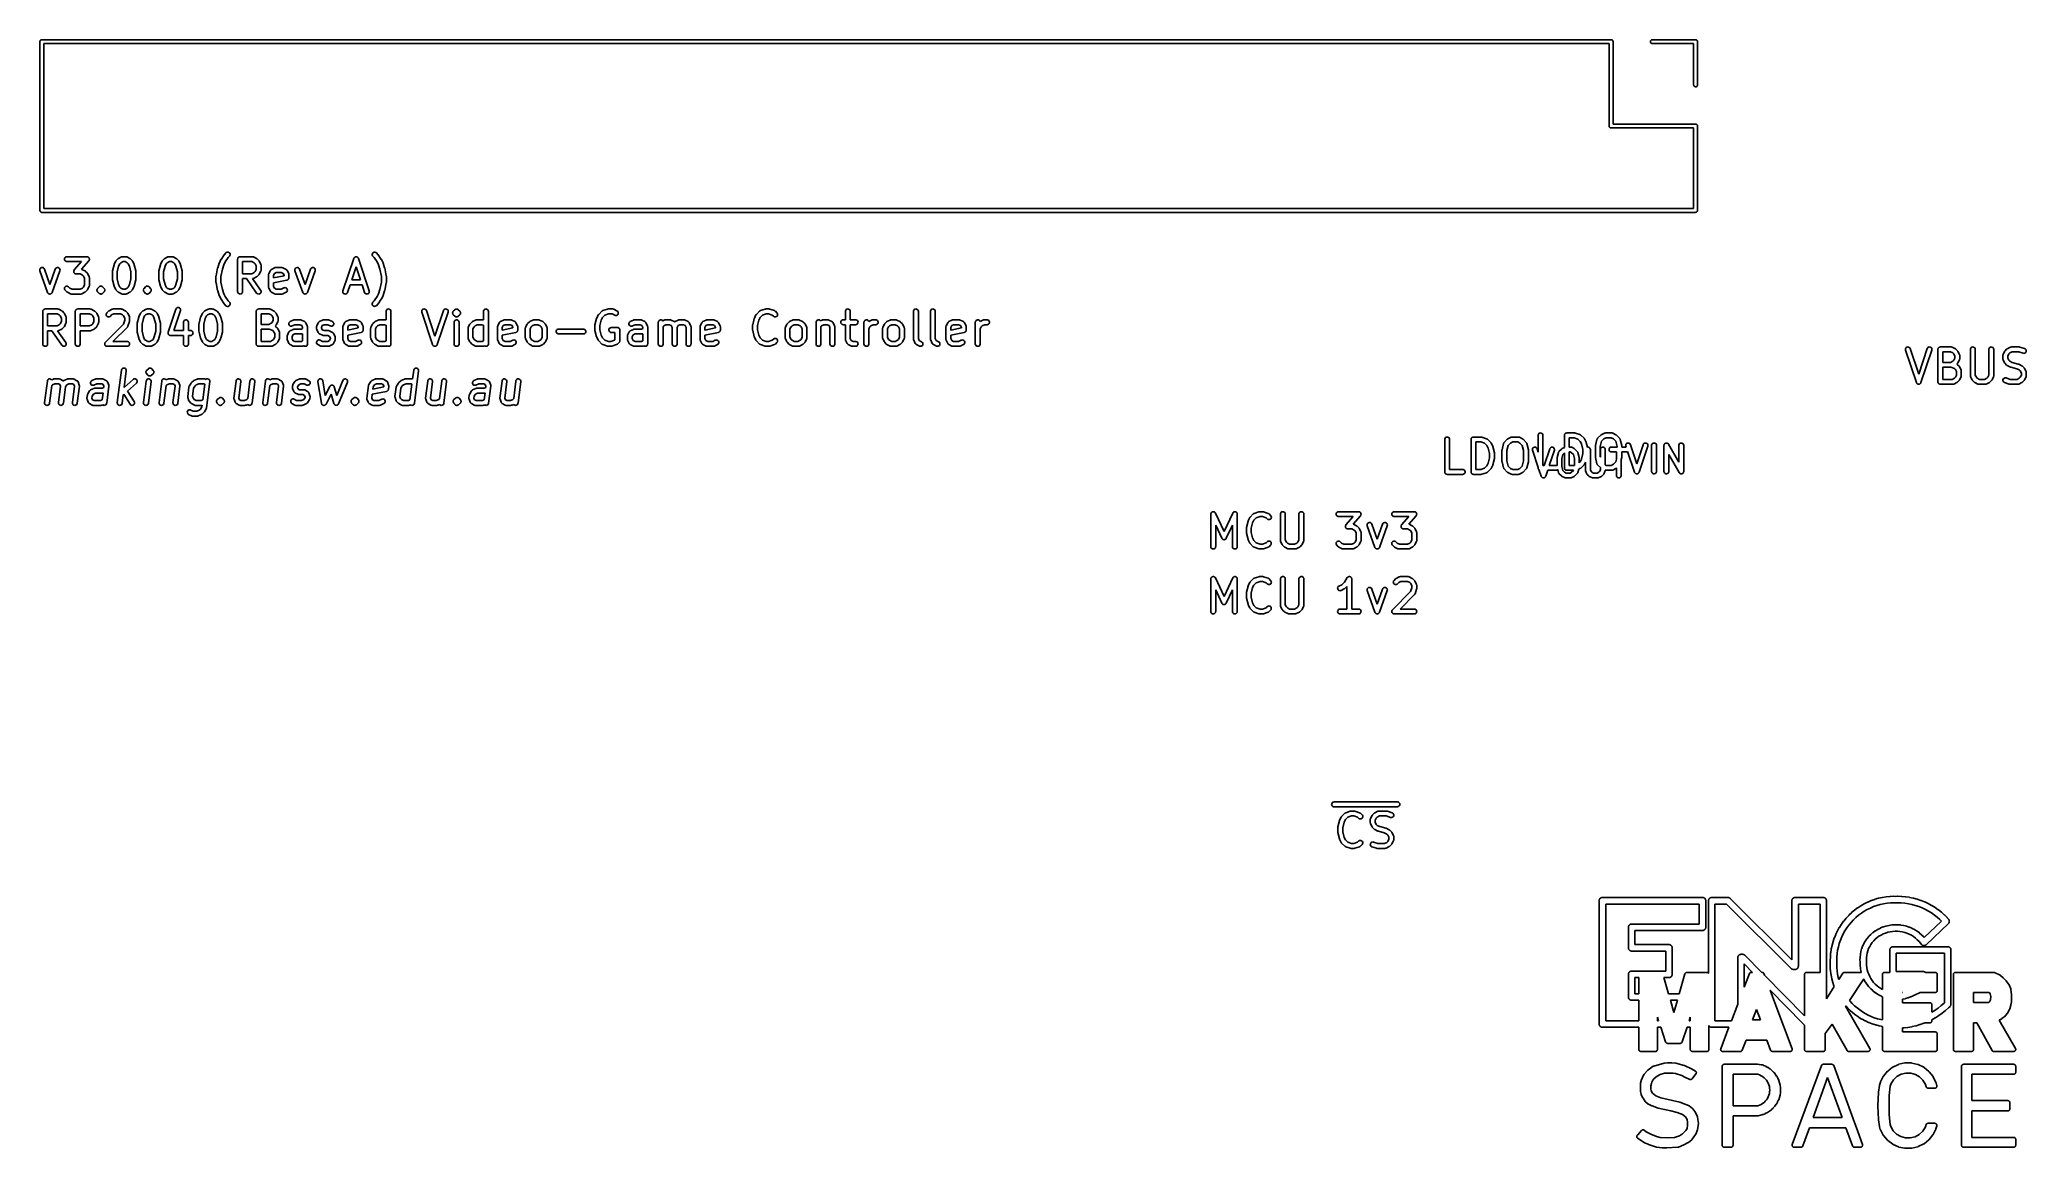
# Model space of a CAD drawing. Extents: x 93.2 to 154.4, y -90.5 to -56.3.
import ezdxf

# ---------------------------------------------------------------- set-up
doc = ezdxf.new("R2010")
doc.units = 0
doc.layers.add('BLACK', color=7, linetype='CONTINUOUS')

msp = doc.modelspace()

# ---------------------------------------------------------------- linework, layer by layer
at = {"layer": 'BLACK', "linetype": 'CONTINUOUS'}
for p, q in [((93.25, -56.395), (93.2504, -56.3907)), ((93.25, -61.595), (93.25, -56.395)), ((93.2503, -56.3891), (93.2507, -56.3876)), ((93.2504, -56.3907), (93.2503, -56.3891)), ((93.2507, -56.3876), (93.2511, -56.3833)), ((93.2511, -56.3833), (93.2541, -56.3758)), ((93.2541, -56.3758), (93.2564, -56.368)), ((93.2564, -56.368), (93.2582, -56.3657)), ((93.2582, -56.3657), (93.2593, -56.3629)), ((93.2593, -56.3629), (93.2648, -56.357)), ((93.2648, -56.357), (93.2697, -56.3506)), ((93.2697, -56.3506), (93.2722, -56.349)), ((93.2722, -56.349), (93.2742, -56.3468)), ((93.2742, -56.3468), (93.2815, -56.3433)), ((93.2815, -56.3433), (93.2884, -56.339)), ((93.2884, -56.339), (93.2913, -56.3385)), ((93.2913, -56.3385), (93.294, -56.3372)), ((93.294, -56.3372), (93.302, -56.3365)), ((93.302, -56.3365), (93.31, -56.335)), ((93.31, -56.335), (141.63, -56.335)), ((93.37, -56.455), (93.37, -61.535)), ((141.57, -56.455), (93.37, -56.455)), ((141.57, -58.995), (141.57, -56.455)), ((141.63, -56.335), (141.634, -56.3354)), ((141.634, -56.3354), (141.636, -56.3353)), ((141.636, -56.3353), (141.637, -56.3357)), ((141.637, -56.3357), (141.642, -56.3361)), ((141.642, -56.3361), (141.649, -56.3391)), ((141.649, -56.3391), (141.657, -56.3414)), ((141.657, -56.3414), (141.659, -56.3432)), ((141.659, -56.3432), (141.662, -56.3443)), ((141.662, -56.3443), (141.668, -56.3498)), ((141.668, -56.3498), (141.674, -56.3547)), ((141.674, -56.3547), (141.676, -56.3572)), ((141.676, -56.3572), (141.678, -56.3592)), ((141.678, -56.3592), (141.682, -56.3665)), ((141.682, -56.3665), (141.686, -56.3734)), ((141.686, -56.3734), (141.687, -56.3763)), ((141.687, -56.3763), (141.688, -56.379)), ((141.688, -56.379), (141.689, -56.387)), ((141.689, -56.387), (141.69, -56.395)), ((141.69, -56.395), (141.69, -58.935)), ((142.84, -56.3891), (142.846, -56.368)), ((142.842, -56.411), (142.84, -56.3891)), ((142.852, -56.4308), (142.842, -56.411)), ((142.846, -56.368), (142.86, -56.3506)), ((142.868, -56.4457), (142.852, -56.4308)), ((142.86, -56.3506), (142.878, -56.339)), ((142.888, -56.4539), (142.868, -56.4457)), ((142.878, -56.339), (142.9, -56.335)), ((142.9, -56.455), (142.888, -56.4539)), ((142.9, -56.335), (144.23, -56.335)), ((144.17, -56.455), (142.9, -56.455)), ((144.17, -57.725), (144.17, -56.455)), ((144.23, -56.335), (144.234, -56.3354)), ((144.234, -56.3354), (144.236, -56.3353)), ((144.236, -56.3353), (144.237, -56.3357)), ((144.237, -56.3357), (144.242, -56.3361)), ((144.242, -56.3361), (144.249, -56.3391)), ((144.249, -56.3391), (144.257, -56.3414)), ((144.257, -56.3414), (144.259, -56.3432)), ((144.259, -56.3432), (144.262, -56.3443)), ((144.262, -56.3443), (144.268, -56.3498)), ((144.268, -56.3498), (144.274, -56.3547)), ((144.274, -56.3547), (144.276, -56.3572)), ((144.276, -56.3572), (144.278, -56.3592)), ((144.278, -56.3592), (144.282, -56.3665)), ((144.282, -56.3665), (144.286, -56.3734)), ((144.286, -56.3734), (144.287, -56.3763)), ((144.287, -56.3763), (144.288, -56.379)), ((144.288, -56.379), (144.289, -56.387)), ((144.289, -56.387), (144.29, -56.395)), ((144.29, -56.395), (144.29, -57.725)), ((144.174, -57.7466), (144.17, -57.725)), ((144.186, -57.7653), (144.174, -57.7466)), ((144.203, -57.7786), (144.186, -57.7653)), ((144.224, -57.7847), (144.203, -57.7786)), ((144.246, -57.7828), (144.224, -57.7847)), ((144.266, -57.7732), (144.246, -57.7828)), ((144.281, -57.7571), (144.266, -57.7732)), ((144.289, -57.7367), (144.281, -57.7571)), ((144.29, -57.725), (144.289, -57.7367)), ((141.571, -59.003), (141.57, -58.995)), ((141.572, -59.011), (141.571, -59.003)), ((141.573, -59.0137), (141.572, -59.011)), ((141.574, -59.0166), (141.573, -59.0137)), ((141.578, -59.0235), (141.574, -59.0166)), ((141.582, -59.0308), (141.578, -59.0235)), ((141.584, -59.0328), (141.582, -59.0308)), ((141.586, -59.0353), (141.584, -59.0328)), ((141.592, -59.0402), (141.586, -59.0353)), ((141.598, -59.0457), (141.592, -59.0402)), ((141.601, -59.0468), (141.598, -59.0457)), ((141.603, -59.0486), (141.601, -59.0468)), ((141.611, -59.0509), (141.603, -59.0486)), ((141.618, -59.0539), (141.611, -59.0509)), ((141.623, -59.0543), (141.618, -59.0539)), ((141.624, -59.0547), (141.623, -59.0543)), ((141.626, -59.0546), (141.624, -59.0547)), ((141.63, -59.055), (141.626, -59.0546)), ((144.17, -59.055), (141.63, -59.055)), ((141.69, -58.935), (144.23, -58.935)), ((144.17, -61.535), (144.17, -59.055)), ((144.23, -58.935), (144.234, -58.9354)), ((144.234, -58.9354), (144.236, -58.9353)), ((144.236, -58.9353), (144.237, -58.9357)), ((144.237, -58.9357), (144.242, -58.9361)), ((144.242, -58.9361), (144.249, -58.9391)), ((144.249, -58.9391), (144.257, -58.9414)), ((144.257, -58.9414), (144.259, -58.9432)), ((144.259, -58.9432), (144.262, -58.9443)), ((144.262, -58.9443), (144.268, -58.9498)), ((144.268, -58.9498), (144.274, -58.9547)), ((144.274, -58.9547), (144.276, -58.9572)), ((144.276, -58.9572), (144.278, -58.9592)), ((144.278, -58.9592), (144.282, -58.9665)), ((144.282, -58.9665), (144.286, -58.9734)), ((144.286, -58.9734), (144.287, -58.9763)), ((144.287, -58.9763), (144.288, -58.979)), ((144.288, -58.979), (144.289, -58.987)), ((144.289, -58.987), (144.29, -58.995)), ((144.29, -58.995), (144.29, -61.595)), ((93.2515, -61.603), (93.25, -61.595)), ((93.2522, -61.611), (93.2515, -61.603)), ((93.2535, -61.6137), (93.2522, -61.611)), ((93.254, -61.6166), (93.2535, -61.6137)), ((93.2583, -61.6235), (93.254, -61.6166)), ((93.2618, -61.6308), (93.2583, -61.6235)), ((93.264, -61.6328), (93.2618, -61.6308)), ((93.2656, -61.6353), (93.264, -61.6328)), ((93.272, -61.6402), (93.2656, -61.6353)), ((93.2779, -61.6457), (93.272, -61.6402)), ((93.2807, -61.6468), (93.2779, -61.6457)), ((93.283, -61.6486), (93.2807, -61.6468)), ((93.2908, -61.6509), (93.283, -61.6486)), ((93.2983, -61.6539), (93.2908, -61.6509)), ((93.3026, -61.6543), (93.2983, -61.6539)), ((93.3041, -61.6547), (93.3026, -61.6543)), ((93.3057, -61.6546), (93.3041, -61.6547)), ((93.31, -61.655), (93.3057, -61.6546)), ((144.23, -61.655), (93.31, -61.655)), ((93.37, -61.535), (144.17, -61.535)), ((144.238, -61.6535), (144.23, -61.655)), ((144.246, -61.6528), (144.238, -61.6535)), ((144.249, -61.6515), (144.246, -61.6528)), ((144.252, -61.651), (144.249, -61.6515)), ((144.258, -61.6467), (144.252, -61.651)), ((144.266, -61.6432), (144.258, -61.6467)), ((144.268, -61.641), (144.266, -61.6432)), ((144.27, -61.6394), (144.268, -61.641)), ((144.275, -61.633), (144.27, -61.6394)), ((144.281, -61.6271), (144.275, -61.633)), ((144.282, -61.6243), (144.281, -61.6271)), ((144.284, -61.622), (144.282, -61.6243)), ((144.286, -61.6142), (144.284, -61.622)), ((144.289, -61.6067), (144.286, -61.6142)), ((144.29, -61.6009), (144.289, -61.6024)), ((144.289, -61.6024), (144.289, -61.6067)), ((144.29, -61.595), (144.29, -61.5993)), ((144.29, -61.5993), (144.29, -61.6009)), ((98.8269, -63.1034), (98.9221, -62.9605)), ((98.9221, -62.9605), (98.9302, -62.9504)), ((98.9302, -62.9504), (98.9309, -62.9499)), ((98.9309, -62.9499), (98.9315, -62.9491)), ((98.9315, -62.9491), (98.9791, -62.9015)), ((98.9791, -62.9015), (98.989, -62.8932)), ((98.989, -62.8932), (99.0112, -62.8825)), ((99.0112, -62.8825), (99.0357, -62.8796)), ((99.0357, -62.8796), (99.0598, -62.8848)), ((99.0598, -62.8848), (99.0809, -62.8975)), ((99.0809, -62.8975), (99.0967, -62.9163)), ((99.0995, -62.9875), (99.0852, -63.0076)), ((99.0967, -62.9163), (99.1056, -62.9393)), ((99.1066, -62.9639), (99.0995, -62.9875)), ((99.1056, -62.9393), (99.1066, -62.9639)), ((103.481, -62.951), (103.486, -62.9269)), ((103.484, -62.9754), (103.481, -62.951)), ((103.495, -62.9976), (103.484, -62.9754)), ((103.486, -62.9269), (103.499, -62.9058)), ((103.503, -63.0076), (103.495, -62.9976)), ((103.499, -62.9058), (103.518, -62.89)), ((103.518, -62.89), (103.541, -62.8811)), ((103.541, -62.8811), (103.565, -62.8801)), ((103.565, -62.8801), (103.589, -62.8872)), ((103.589, -62.8872), (103.609, -62.9015)), ((103.609, -62.9015), (103.657, -62.9491)), ((103.657, -62.9491), (103.665, -62.959)), ((103.665, -62.959), (103.665, -62.9599)), ((103.665, -62.9599), (103.666, -62.9605)), ((103.666, -62.9605), (103.761, -63.1034)), ((93.2438, -63.4188), (93.2517, -63.3955)), ((93.2439, -63.4434), (93.2438, -63.4188)), ((93.2472, -63.4559), (93.2439, -63.4434)), ((93.4853, -64.1226), (93.2472, -63.4559)), ((93.2517, -63.3955), (93.2667, -63.3759)), ((93.2667, -63.3759), (93.2872, -63.3623)), ((93.2872, -63.3623), (93.311, -63.356)), ((93.311, -63.356), (93.3356, -63.3578)), ((93.3356, -63.3578), (93.3582, -63.3675)), ((93.3582, -63.3675), (93.3765, -63.384)), ((93.3765, -63.384), (93.3885, -63.4055)), ((93.3885, -63.4055), (93.556, -63.8744)), ((93.556, -63.8744), (93.7234, -63.4055)), ((93.8647, -63.4559), (93.6266, -64.1226)), ((93.7234, -63.4055), (93.7288, -63.3937)), ((93.7288, -63.3937), (93.7443, -63.3746)), ((93.7443, -63.3746), (93.7652, -63.3615)), ((93.7652, -63.3615), (93.7891, -63.3559)), ((93.7891, -63.3559), (93.8137, -63.3583)), ((93.8137, -63.3583), (93.836, -63.3686)), ((93.836, -63.3686), (93.8539, -63.3855)), ((93.8539, -63.3855), (93.8653, -63.4074)), ((93.869, -63.4317), (93.8647, -63.4559)), ((93.8653, -63.4074), (93.869, -63.4317)), ((94.005, -63.1033), (94.0071, -63.0787)), ((94.0109, -63.1272), (94.005, -63.1033)), ((94.0071, -63.0787), (94.0171, -63.0562)), ((94.0243, -63.1479), (94.0109, -63.1272)), ((94.0171, -63.0562), (94.0338, -63.0381)), ((94.0436, -63.1631), (94.0243, -63.1479)), ((94.0338, -63.0381), (94.0555, -63.0264)), ((94.0669, -63.1713), (94.0436, -63.1631)), ((94.0555, -63.0264), (94.0798, -63.0224)), ((94.0798, -63.1724), (94.0669, -63.1713)), ((94.0798, -63.0224), (94.6988, -63.0224)), ((94.5335, -63.1724), (94.0798, -63.1724)), ((94.2906, -63.4739), (94.2922, -63.4669)), ((94.2912, -63.4791), (94.2906, -63.4739)), ((94.2907, -63.4842), (94.2912, -63.4791)), ((94.2924, -63.4912), (94.2907, -63.4842)), ((94.2922, -63.4669), (94.2928, -63.4597)), ((94.2932, -63.4984), (94.2924, -63.4912)), ((94.2928, -63.4597), (94.2949, -63.4549)), ((94.2954, -63.5031), (94.2932, -63.4984)), ((94.2949, -63.4549), (94.2961, -63.4499)), ((94.2966, -63.5081), (94.2954, -63.5031)), ((94.2961, -63.4499), (94.2999, -63.4438)), ((94.3006, -63.5142), (94.2966, -63.5081)), ((94.2999, -63.4438), (94.3028, -63.4372)), ((94.3036, -63.5207), (94.3006, -63.5142)), ((94.3028, -63.4372), (94.3063, -63.4333)), ((94.3072, -63.5245), (94.3036, -63.5207)), ((94.3063, -63.4333), (94.309, -63.4289)), ((94.31, -63.5288), (94.3072, -63.5245)), ((94.309, -63.4289), (94.5335, -63.1724)), ((94.3157, -63.5333), (94.31, -63.5288)), ((94.3207, -63.5385), (94.3157, -63.5333)), ((94.3253, -63.5408), (94.3207, -63.5385)), ((94.3293, -63.5441), (94.3253, -63.5408)), ((94.3361, -63.5464), (94.3293, -63.5441)), ((94.3426, -63.5497), (94.3361, -63.5464)), ((94.3477, -63.5505), (94.3426, -63.5497)), ((94.3526, -63.5522), (94.3477, -63.5505)), ((94.3655, -63.5533), (94.3526, -63.5522)), ((94.4906, -63.5533), (94.3655, -63.5533)), ((94.5591, -63.5876), (94.4906, -63.5533)), ((94.7553, -63.1468), (94.5278, -63.4067)), ((94.5278, -63.4067), (94.5315, -63.4081)), ((94.5315, -63.4081), (94.5419, -63.4113)), ((94.5419, -63.4113), (94.6371, -63.4589)), ((94.5896, -63.618), (94.5591, -63.5876)), ((94.6371, -63.4589), (94.6481, -63.4656)), ((94.6481, -63.4656), (94.652, -63.4697)), ((94.652, -63.4697), (94.6566, -63.4729)), ((94.6566, -63.4729), (94.7042, -63.5205)), ((94.6988, -63.0224), (94.7117, -63.0235)), ((94.7042, -63.5205), (94.7126, -63.5304)), ((94.7117, -63.0235), (94.7166, -63.0252)), ((94.7126, -63.5304), (94.715, -63.5355)), ((94.715, -63.5355), (94.7183, -63.54)), ((94.7166, -63.0252), (94.7217, -63.026)), ((94.7183, -63.54), (94.7659, -63.6353)), ((94.7217, -63.026), (94.7281, -63.0293)), ((94.7281, -63.0293), (94.7349, -63.0317)), ((94.7349, -63.0317), (94.739, -63.0349)), ((94.739, -63.0349), (94.7436, -63.0372)), ((94.7436, -63.0372), (94.7486, -63.0424)), ((94.7486, -63.0424), (94.7543, -63.0469)), ((94.7543, -63.0469), (94.7571, -63.0513)), ((94.758, -63.1424), (94.7553, -63.1468)), ((94.7571, -63.0513), (94.7607, -63.055)), ((94.7615, -63.1386), (94.758, -63.1424)), ((94.7607, -63.055), (94.7637, -63.0615)), ((94.7644, -63.132), (94.7615, -63.1386)), ((94.7637, -63.0615), (94.7676, -63.0676)), ((94.7682, -63.1258), (94.7644, -63.132)), ((94.7676, -63.0676), (94.7689, -63.0726)), ((94.7694, -63.1208), (94.7682, -63.1258)), ((94.7689, -63.0726), (94.7711, -63.0773)), ((94.7715, -63.116), (94.7694, -63.1208)), ((94.7711, -63.0773), (94.7718, -63.0845)), ((94.7721, -63.1088), (94.7715, -63.116)), ((94.7718, -63.0845), (94.7736, -63.0915)), ((94.7737, -63.1018), (94.7721, -63.1088)), ((94.7736, -63.0915), (94.7731, -63.0967)), ((94.7731, -63.0967), (94.7737, -63.1018)), ((95.481, -63.4783), (95.4821, -63.4654)), ((95.481, -63.7164), (95.481, -63.4783)), ((95.4821, -63.4654), (95.483, -63.4629)), ((95.483, -63.4629), (95.4832, -63.4601)), ((95.4832, -63.4601), (95.5308, -63.2697)), ((95.5308, -63.2697), (95.535, -63.2574)), ((95.535, -63.2574), (95.536, -63.256)), ((95.536, -63.256), (95.5365, -63.2543)), ((95.5365, -63.2543), (95.5841, -63.1591)), ((95.5841, -63.1591), (95.5909, -63.148)), ((95.5909, -63.148), (95.5949, -63.1441)), ((95.5949, -63.1441), (95.5982, -63.1396)), ((95.5982, -63.1396), (95.6458, -63.092)), ((95.6743, -63.314), (95.631, -63.4876)), ((95.631, -63.4876), (95.631, -63.7072)), ((95.6458, -63.092), (95.6557, -63.0836)), ((95.6557, -63.0836), (95.6607, -63.0812)), ((95.6607, -63.0812), (95.6653, -63.0779)), ((95.6653, -63.0779), (95.7605, -63.0303)), ((95.7128, -63.237), (95.6743, -63.314)), ((95.7432, -63.2066), (95.7128, -63.237)), ((95.8118, -63.1724), (95.7432, -63.2066)), ((95.7605, -63.0303), (95.7683, -63.0272)), ((95.7683, -63.0272), (95.7698, -63.0264)), ((95.7698, -63.0264), (95.7707, -63.0263)), ((95.7707, -63.0263), (95.7725, -63.0255)), ((95.7725, -63.0255), (95.7833, -63.0242)), ((95.7833, -63.0242), (95.794, -63.0224)), ((95.794, -63.0224), (95.8893, -63.0224)), ((95.8716, -63.1724), (95.8118, -63.1724)), ((95.9401, -63.2066), (95.8716, -63.1724)), ((95.8893, -63.0224), (95.8976, -63.0231)), ((95.8976, -63.0231), (95.8993, -63.0231)), ((95.8993, -63.0231), (95.9002, -63.0233)), ((95.9002, -63.0233), (95.9022, -63.0235)), ((95.9022, -63.0235), (95.9124, -63.0271)), ((95.9124, -63.0271), (95.9228, -63.0303)), ((95.9228, -63.0303), (96.0181, -63.0779)), ((95.9705, -63.237), (95.9401, -63.2066)), ((96.009, -63.314), (95.9705, -63.237)), ((96.0524, -63.4876), (96.009, -63.314)), ((96.0181, -63.0779), (96.0291, -63.0847)), ((96.0291, -63.0847), (96.033, -63.0887)), ((96.033, -63.0887), (96.0376, -63.092)), ((96.0376, -63.092), (96.0852, -63.1396)), ((96.0524, -63.7072), (96.0524, -63.4876)), ((96.0852, -63.1396), (96.0935, -63.1495)), ((96.0935, -63.1495), (96.0959, -63.1545)), ((96.0959, -63.1545), (96.0992, -63.1591)), ((96.0992, -63.1591), (96.1468, -63.2543)), ((96.1468, -63.2543), (96.1516, -63.2663)), ((96.1516, -63.2663), (96.1518, -63.2681)), ((96.1518, -63.2681), (96.1525, -63.2697)), ((96.1525, -63.2697), (96.2001, -63.4601)), ((96.2001, -63.4601), (96.2022, -63.4729)), ((96.2022, -63.4729), (96.2019, -63.4756)), ((96.2019, -63.4756), (96.2024, -63.4783)), ((96.2024, -63.4783), (96.2024, -63.7164)), ((96.9095, -63.4783), (96.9106, -63.4654)), ((96.9095, -63.7164), (96.9095, -63.4783)), ((96.9106, -63.4654), (96.9115, -63.4629)), ((96.9115, -63.4629), (96.9118, -63.4601)), ((96.9118, -63.4601), (96.9594, -63.2697)), ((96.9594, -63.2697), (96.9636, -63.2574)), ((96.9636, -63.2574), (96.9645, -63.256)), ((96.9645, -63.256), (96.9651, -63.2543)), ((96.9651, -63.2543), (97.0127, -63.1591)), ((97.0127, -63.1591), (97.0194, -63.148)), ((97.0194, -63.148), (97.0235, -63.1441)), ((97.0235, -63.1441), (97.0267, -63.1396)), ((97.0267, -63.1396), (97.0743, -63.092)), ((97.1029, -63.314), (97.0595, -63.4876)), ((97.0595, -63.4876), (97.0595, -63.7072)), ((97.0743, -63.092), (97.0843, -63.0836)), ((97.0843, -63.0836), (97.0893, -63.0812)), ((97.0893, -63.0812), (97.0938, -63.0779)), ((97.0938, -63.0779), (97.1891, -63.0303)), ((97.1414, -63.237), (97.1029, -63.314)), ((97.1718, -63.2066), (97.1414, -63.237)), ((97.2403, -63.1724), (97.1718, -63.2066)), ((97.1891, -63.0303), (97.1969, -63.0272)), ((97.1969, -63.0272), (97.1983, -63.0264)), ((97.1983, -63.0264), (97.1992, -63.0263)), ((97.1992, -63.0263), (97.2011, -63.0255)), ((97.2011, -63.0255), (97.2119, -63.0242)), ((97.2119, -63.0242), (97.2226, -63.0224)), ((97.2226, -63.0224), (97.3179, -63.0224)), ((97.3002, -63.1724), (97.2403, -63.1724)), ((97.3687, -63.2066), (97.3002, -63.1724)), ((97.3179, -63.0224), (97.3262, -63.0231)), ((97.3262, -63.0231), (97.3279, -63.0231)), ((97.3279, -63.0231), (97.3287, -63.0233)), ((97.3287, -63.0233), (97.3308, -63.0235)), ((97.3308, -63.0235), (97.341, -63.0271)), ((97.341, -63.0271), (97.3514, -63.0303)), ((97.3514, -63.0303), (97.4466, -63.0779)), ((97.3991, -63.237), (97.3687, -63.2066)), ((97.4376, -63.314), (97.3991, -63.237)), ((97.481, -63.4876), (97.4376, -63.314)), ((97.4466, -63.0779), (97.4577, -63.0847)), ((97.4577, -63.0847), (97.4616, -63.0887)), ((97.4616, -63.0887), (97.4661, -63.092)), ((97.4661, -63.092), (97.5137, -63.1396)), ((97.481, -63.7072), (97.481, -63.4876)), ((97.5137, -63.1396), (97.5221, -63.1495)), ((97.5221, -63.1495), (97.5245, -63.1545)), ((97.5245, -63.1545), (97.5278, -63.1591)), ((97.5278, -63.1591), (97.5754, -63.2543)), ((97.5754, -63.2543), (97.5802, -63.2663)), ((97.5802, -63.2663), (97.5804, -63.2681)), ((97.5804, -63.2681), (97.5811, -63.2697)), ((97.5811, -63.2697), (97.6287, -63.4601)), ((97.6287, -63.4601), (97.6308, -63.4729)), ((97.6308, -63.4729), (97.6305, -63.4756)), ((97.6305, -63.4756), (97.631, -63.4783)), ((97.631, -63.4783), (97.631, -63.7164)), ((98.6714, -63.6212), (98.6725, -63.6083)), ((98.6725, -63.6083), (98.6729, -63.6074)), ((98.6729, -63.6065), (98.7205, -63.3684)), ((98.6729, -63.6074), (98.6729, -63.6065)), ((98.7205, -63.3684), (98.7226, -63.3611)), ((98.7226, -63.3611), (98.7229, -63.3594)), ((98.7229, -63.3594), (98.7705, -63.2165)), ((98.7705, -63.2165), (98.7741, -63.2081)), ((98.7741, -63.2081), (98.7746, -63.2067)), ((98.7746, -63.2067), (98.8222, -63.1115)), ((98.8667, -63.4024), (98.8214, -63.6286)), ((98.8222, -63.1115), (98.8261, -63.105)), ((98.8261, -63.105), (98.8269, -63.1034)), ((98.9111, -63.269), (98.8667, -63.4024)), ((98.9543, -63.1827), (98.9111, -63.269)), ((99.0428, -63.0499), (98.9543, -63.1827)), ((99.0852, -63.0076), (99.0428, -63.0499)), ((99.3381, -63.0974), (99.3392, -63.0845)), ((99.3381, -64.0974), (99.3381, -63.0974)), ((99.3392, -63.0845), (99.3402, -63.0817)), ((99.3402, -63.0817), (99.3405, -63.0787)), ((99.3405, -63.0787), (99.3443, -63.0701)), ((99.3443, -63.0701), (99.3474, -63.0612)), ((99.3474, -63.0612), (99.3492, -63.0589)), ((99.3492, -63.0589), (99.3504, -63.0562)), ((99.3504, -63.0562), (99.3568, -63.0493)), ((99.3568, -63.0493), (99.3626, -63.0419)), ((99.3626, -63.0419), (99.3651, -63.0403)), ((99.3651, -63.0403), (99.3671, -63.0381)), ((99.3671, -63.0381), (99.3754, -63.0337)), ((99.3754, -63.0337), (99.3833, -63.0285)), ((99.3833, -63.0285), (99.3862, -63.0278)), ((99.3862, -63.0278), (99.3888, -63.0264)), ((99.3888, -63.0264), (99.3981, -63.0249)), ((99.3981, -63.0249), (99.4072, -63.0226)), ((99.4072, -63.0226), (99.4102, -63.0229)), ((99.4102, -63.0229), (99.4131, -63.0224)), ((99.4131, -63.0224), (99.794, -63.0224)), ((99.4881, -63.1724), (99.4881, -63.5462)), ((99.7763, -63.1724), (99.4881, -63.1724)), ((99.4881, -63.5462), (99.7763, -63.5462)), ((99.8449, -63.2066), (99.7763, -63.1724)), ((99.7763, -63.5462), (99.8449, -63.5119)), ((99.794, -63.0224), (99.8024, -63.0231)), ((99.8024, -63.0231), (99.8041, -63.0231)), ((99.8041, -63.0231), (99.8049, -63.0233)), ((99.8049, -63.0233), (99.8069, -63.0235)), ((99.8069, -63.0235), (99.8172, -63.0271)), ((99.8172, -63.0271), (99.8276, -63.0303)), ((99.8276, -63.0303), (99.9228, -63.0779)), ((99.8753, -63.237), (99.8449, -63.2066)), ((99.8449, -63.5119), (99.8753, -63.4815)), ((99.9095, -63.3056), (99.8753, -63.237)), ((99.8753, -63.4815), (99.9095, -63.413)), ((99.9095, -63.413), (99.9095, -63.3056)), ((99.9228, -63.0779), (99.9339, -63.0847)), ((99.9339, -63.0847), (99.9378, -63.0887)), ((99.9378, -63.0887), (99.9423, -63.092)), ((99.9423, -63.092), (99.9899, -63.1396)), ((99.9899, -63.579), (99.9423, -63.6266)), ((99.9899, -63.1396), (99.9983, -63.1495)), ((99.9932, -63.5744), (99.9899, -63.579)), ((99.9972, -63.5705), (99.9932, -63.5744)), ((100.004, -63.5595), (99.9972, -63.5705)), ((99.9983, -63.1495), (100.001, -63.1545)), ((100.001, -63.1545), (100.004, -63.1591)), ((100.004, -63.1591), (100.052, -63.2543)), ((100.052, -63.4643), (100.004, -63.5595)), ((100.052, -63.2543), (100.055, -63.2621)), ((100.055, -63.4539), (100.052, -63.4643)), ((100.055, -63.2621), (100.055, -63.2636)), ((100.055, -63.2636), (100.056, -63.2645)), ((100.058, -63.4436), (100.055, -63.4539)), ((100.056, -63.2645), (100.056, -63.2663)), ((100.056, -63.2663), (100.058, -63.2771)), ((100.058, -63.2771), (100.06, -63.2879)), ((100.059, -63.4416), (100.058, -63.4436)), ((100.06, -63.4307), (100.059, -63.4391)), ((100.059, -63.4391), (100.059, -63.4407)), ((100.059, -63.4407), (100.059, -63.4416)), ((100.06, -63.2879), (100.06, -63.4307)), ((100.29, -63.5736), (100.291, -63.5652)), ((100.29, -63.9545), (100.29, -63.5736)), ((100.291, -63.5627), (100.292, -63.5607)), ((100.291, -63.5636), (100.291, -63.5627)), ((100.291, -63.5652), (100.291, -63.5636)), ((100.292, -63.5607), (100.295, -63.5504)), ((100.295, -63.5504), (100.298, -63.54)), ((100.298, -63.54), (100.346, -63.4448)), ((100.346, -63.4448), (100.353, -63.4338)), ((100.353, -63.4338), (100.357, -63.4301)), ((100.357, -63.4301), (100.36, -63.4257)), ((100.36, -63.4257), (100.365, -63.4216)), ((100.365, -63.4216), (100.37, -63.4166)), ((100.37, -63.4166), (100.375, -63.4144)), ((100.375, -63.4144), (100.38, -63.4113)), ((100.38, -63.4113), (100.475, -63.3636)), ((100.469, -63.5342), (100.44, -63.5913)), ((100.44, -63.5913), (100.44, -63.6726)), ((100.44, -63.6726), (100.767, -63.6073)), ((100.526, -63.5057), (100.469, -63.5342)), ((100.475, -63.3636), (100.483, -63.3605)), ((100.483, -63.3605), (100.484, -63.3598)), ((100.484, -63.3598), (100.485, -63.3596)), ((100.485, -63.3596), (100.487, -63.3589)), ((100.487, -63.3589), (100.498, -63.3575)), ((100.498, -63.3575), (100.508, -63.3557)), ((100.508, -63.3557), (100.699, -63.3557)), ((100.681, -63.5057), (100.526, -63.5057)), ((100.738, -63.5342), (100.681, -63.5057)), ((100.699, -63.3557), (100.707, -63.3564)), ((100.707, -63.3564), (100.709, -63.3564)), ((100.709, -63.3564), (100.71, -63.3567)), ((100.71, -63.3567), (100.712, -63.3568)), ((100.712, -63.3568), (100.722, -63.3604)), ((100.722, -63.3604), (100.732, -63.3636)), ((100.732, -63.3636), (100.828, -63.4113)), ((100.767, -63.5913), (100.738, -63.5342)), ((100.767, -63.6073), (100.767, -63.5913)), ((100.828, -63.4113), (100.839, -63.418)), ((100.839, -63.418), (100.842, -63.4218)), ((100.842, -63.4218), (100.847, -63.4249)), ((100.847, -63.4249), (100.851, -63.4306)), ((100.851, -63.4306), (100.856, -63.4357)), ((100.856, -63.4357), (100.858, -63.4405)), ((100.858, -63.4405), (100.861, -63.4448)), ((100.861, -63.4448), (100.909, -63.54)), ((100.909, -63.54), (100.912, -63.5478)), ((100.912, -63.5478), (100.913, -63.5493)), ((100.913, -63.5493), (100.913, -63.5502)), ((100.913, -63.5502), (100.914, -63.5521)), ((100.914, -63.5521), (100.915, -63.5629)), ((100.915, -63.5629), (100.917, -63.5736)), ((100.917, -63.5736), (100.917, -63.6688)), ((101.101, -63.4188), (101.109, -63.3955)), ((101.101, -63.4434), (101.101, -63.4188)), ((101.104, -63.4559), (101.101, -63.4434)), ((101.342, -64.1226), (101.104, -63.4559)), ((101.109, -63.3955), (101.124, -63.3759)), ((101.124, -63.3759), (101.144, -63.3623)), ((101.144, -63.3623), (101.168, -63.356)), ((101.168, -63.356), (101.193, -63.3578)), ((101.193, -63.3578), (101.215, -63.3675)), ((101.215, -63.3675), (101.234, -63.384)), ((101.234, -63.384), (101.246, -63.4055)), ((101.246, -63.4055), (101.413, -63.8744)), ((101.413, -63.8744), (101.581, -63.4055)), ((101.722, -63.4559), (101.484, -64.1226)), ((101.581, -63.4055), (101.586, -63.3937)), ((101.586, -63.3937), (101.601, -63.3746)), ((101.601, -63.3746), (101.622, -63.3615)), ((101.622, -63.3615), (101.646, -63.3559)), ((101.646, -63.3559), (101.671, -63.3583)), ((101.671, -63.3583), (101.693, -63.3686)), ((101.693, -63.3686), (101.711, -63.3855)), ((101.711, -63.3855), (101.722, -63.4074)), ((101.722, -63.4074), (101.726, -63.4317)), ((101.726, -63.4317), (101.722, -63.4559)), ((102.58, -64.0737), (102.913, -63.0737)), ((102.985, -63.3346), (102.85, -63.7367)), ((102.913, -63.0737), (102.919, -63.0618)), ((102.919, -63.0607), (102.926, -63.0516)), ((102.919, -63.0613), (102.919, -63.0607)), ((102.919, -63.0618), (102.919, -63.0613)), ((102.926, -63.0516), (102.934, -63.0423)), ((102.934, -63.0415), (102.944, -63.0352)), ((102.934, -63.042), (102.934, -63.0415)), ((102.934, -63.0423), (102.934, -63.042)), ((102.944, -63.0352), (102.954, -63.0288)), ((102.954, -63.0288), (102.955, -63.0286)), ((102.955, -63.0283), (102.967, -63.0256)), ((102.955, -63.0286), (102.955, -63.0283)), ((102.967, -63.0256), (102.978, -63.0227)), ((102.978, -63.0227), (102.979, -63.0227)), ((102.979, -63.0227), (102.979, -63.0226)), ((102.979, -63.0226), (102.991, -63.0237)), ((103.119, -63.7367), (102.985, -63.3346)), ((102.991, -63.0237), (103.003, -63.0246)), ((103.003, -63.0246), (103.003, -63.0248)), ((103.003, -63.0248), (103.004, -63.0249)), ((103.004, -63.0249), (103.014, -63.0297)), ((103.014, -63.0297), (103.025, -63.0344)), ((103.025, -63.0344), (103.026, -63.0348)), ((103.026, -63.0348), (103.026, -63.035)), ((103.026, -63.035), (103.035, -63.043)), ((103.035, -63.043), (103.043, -63.0509)), ((103.043, -63.0509), (103.044, -63.0515)), ((103.044, -63.0515), (103.044, -63.0519)), ((103.044, -63.0519), (103.05, -63.0622)), ((103.05, -63.0622), (103.055, -63.0725)), ((103.055, -63.0725), (103.055, -63.0731)), ((103.055, -63.0731), (103.056, -63.0737)), ((103.056, -63.0737), (103.389, -64.0737)), ((103.545, -63.0499), (103.503, -63.0076)), ((103.634, -63.1827), (103.545, -63.0499)), ((103.677, -63.269), (103.634, -63.1827)), ((103.721, -63.4024), (103.677, -63.269)), ((103.767, -63.6286), (103.721, -63.4024)), ((103.761, -63.1034), (103.765, -63.11)), ((103.765, -63.11), (103.766, -63.1115)), ((103.766, -63.1115), (103.814, -63.2067)), ((103.814, -63.2067), (103.817, -63.2152)), ((103.817, -63.2152), (103.818, -63.2165)), ((103.818, -63.2165), (103.865, -63.3594)), ((103.865, -63.3594), (103.867, -63.3667)), ((103.867, -63.3667), (103.868, -63.3684)), ((103.868, -63.3684), (103.915, -63.6065)), ((103.915, -63.6065), (103.917, -63.6193)), ((93.4908, -64.1325), (93.4853, -64.1226)), ((93.4961, -64.1426), (93.4908, -64.1325)), ((93.4968, -64.1433), (93.4961, -64.1426)), ((93.4973, -64.1441), (93.4968, -64.1433)), ((93.5057, -64.1517), (93.4973, -64.1441)), ((93.514, -64.1595), (93.5057, -64.1517)), ((93.5149, -64.1599), (93.514, -64.1595)), ((93.5156, -64.1606), (93.5149, -64.1599)), ((93.526, -64.1651), (93.5156, -64.1606)), ((93.5363, -64.1698), (93.526, -64.1651)), ((93.5373, -64.1699), (93.5363, -64.1698)), ((93.5383, -64.1703), (93.5373, -64.1699)), ((93.5496, -64.1711), (93.5383, -64.1703)), ((93.5609, -64.1722), (93.5496, -64.1711)), ((93.5618, -64.172), (93.5609, -64.1722)), ((93.5628, -64.1721), (93.5618, -64.172)), ((93.5738, -64.1692), (93.5628, -64.1721)), ((93.5848, -64.1666), (93.5738, -64.1692)), ((93.5857, -64.1661), (93.5848, -64.1666)), ((93.5866, -64.1658), (93.5857, -64.1661)), ((93.5961, -64.1595), (93.5866, -64.1658)), ((93.6057, -64.1535), (93.5961, -64.1595)), ((93.6063, -64.1527), (93.6057, -64.1535)), ((93.6072, -64.1522), (93.6063, -64.1527)), ((93.614, -64.1432), (93.6072, -64.1522)), ((93.6212, -64.1344), (93.614, -64.1432)), ((93.6218, -64.1332), (93.6212, -64.1344)), ((93.6221, -64.1326), (93.6218, -64.1332)), ((93.6226, -64.1313), (93.6221, -64.1326)), ((93.6266, -64.1226), (93.6226, -64.1313)), ((94.0048, -63.9986), (94.01, -63.9745)), ((94.0077, -64.0231), (94.0048, -63.9986)), ((94.0184, -64.0453), (94.0077, -64.0231)), ((94.01, -63.9745), (94.0227, -63.9534)), ((94.0267, -64.0552), (94.0184, -64.0453)), ((94.0227, -63.9534), (94.0416, -63.9376)), ((94.0743, -64.1028), (94.0267, -64.0552)), ((94.0416, -63.9376), (94.0646, -63.9287)), ((94.0646, -63.9287), (94.0892, -63.9277)), ((94.0789, -64.1061), (94.0743, -64.1028)), ((94.0828, -64.1101), (94.0789, -64.1061)), ((94.0938, -64.1168), (94.0828, -64.1101)), ((94.0892, -63.9277), (94.1128, -63.9348)), ((94.1891, -64.1645), (94.0938, -64.1168)), ((94.1128, -63.9348), (94.1328, -63.9491)), ((94.1328, -63.9491), (94.1718, -63.9881)), ((94.1718, -63.9881), (94.2403, -64.0224)), ((94.1995, -64.1677), (94.1891, -64.1645)), ((94.2097, -64.1713), (94.1995, -64.1677)), ((94.2117, -64.1714), (94.2097, -64.1713)), ((94.2126, -64.1717), (94.2117, -64.1714)), ((94.2143, -64.1717), (94.2126, -64.1717)), ((94.2226, -64.1724), (94.2143, -64.1717)), ((94.5083, -64.1724), (94.2226, -64.1724)), ((94.2403, -64.0224), (94.4906, -64.0224)), ((94.4906, -64.0224), (94.5591, -63.9881)), ((94.519, -64.1706), (94.5083, -64.1724)), ((94.5298, -64.1692), (94.519, -64.1706)), ((94.5317, -64.1685), (94.5298, -64.1692)), ((94.5326, -64.1683), (94.5317, -64.1685)), ((94.5341, -64.1675), (94.5326, -64.1683)), ((94.5419, -64.1645), (94.5341, -64.1675)), ((94.6371, -64.1168), (94.5419, -64.1645)), ((94.5591, -63.9881), (94.5896, -63.9577)), ((94.6238, -63.6865), (94.5896, -63.618)), ((94.5896, -63.9577), (94.6238, -63.8892)), ((94.6238, -63.8892), (94.6238, -63.6865)), ((94.6416, -64.1135), (94.6371, -64.1168)), ((94.6467, -64.1111), (94.6416, -64.1135)), ((94.6566, -64.1028), (94.6467, -64.1111)), ((94.7042, -64.0552), (94.6566, -64.1028)), ((94.7075, -64.0506), (94.7042, -64.0552)), ((94.7115, -64.0467), (94.7075, -64.0506)), ((94.7183, -64.0357), (94.7115, -64.0467)), ((94.7659, -63.9404), (94.7183, -64.0357)), ((94.7659, -63.6353), (94.769, -63.643)), ((94.7691, -63.9301), (94.7659, -63.9404)), ((94.769, -63.643), (94.7698, -63.6445)), ((94.7727, -63.9198), (94.7691, -63.9301)), ((94.7698, -63.6445), (94.7699, -63.6454)), ((94.7699, -63.6454), (94.7707, -63.6473)), ((94.7707, -63.6473), (94.772, -63.6581)), ((94.772, -63.6581), (94.7738, -63.6688)), ((94.7729, -63.9178), (94.7727, -63.9198)), ((94.7731, -63.9169), (94.7729, -63.9178)), ((94.7738, -63.9069), (94.7731, -63.9152)), ((94.7731, -63.9152), (94.7731, -63.9169)), ((94.7738, -63.6688), (94.7738, -63.9069)), ((95.0048, -64.0462), (95.0055, -64.0433)), ((95.0059, -64.0556), (95.0048, -64.0462)), ((95.0054, -64.0404), (95.008, -64.0313)), ((95.0055, -64.0433), (95.0054, -64.0404)), ((95.0063, -64.065), (95.0059, -64.0556)), ((95.0074, -64.0677), (95.0063, -64.065)), ((95.0077, -64.0707), (95.0074, -64.0677)), ((95.0118, -64.0792), (95.0077, -64.0707)), ((95.008, -64.0313), (95.01, -64.0222)), ((95.01, -64.0222), (95.0116, -64.0196)), ((95.0116, -64.0196), (95.0124, -64.0168)), ((95.0152, -64.0879), (95.0118, -64.0792)), ((95.0124, -64.0168), (95.0179, -64.0091)), ((95.0171, -64.0902), (95.0152, -64.0879)), ((95.0184, -64.0929), (95.0171, -64.0902)), ((95.0179, -64.0091), (95.0227, -64.0011)), ((95.0267, -64.1028), (95.0184, -64.0929)), ((95.0227, -64.0011), (95.025, -63.9991)), ((95.025, -63.9991), (95.0267, -63.9967)), ((95.0267, -63.9967), (95.0743, -63.9491)), ((95.0743, -64.1504), (95.0267, -64.1028)), ((95.0743, -63.9491), (95.0762, -63.9475)), ((95.0768, -64.1521), (95.0743, -64.1504)), ((95.0762, -63.9475), (95.0769, -63.9467)), ((95.0787, -64.1544), (95.0768, -64.1521)), ((95.0769, -63.9467), (95.0784, -63.9457)), ((95.0784, -63.9457), (95.0843, -63.9408)), ((95.0827, -64.1569), (95.0787, -64.1544)), ((95.0862, -64.1601), (95.0827, -64.1569)), ((95.0843, -63.9408), (95.0869, -63.9395)), ((95.0905, -64.162), (95.0862, -64.1601)), ((95.0869, -63.9395), (95.0892, -63.9376)), ((95.0892, -63.9376), (95.0936, -63.9359)), ((95.0944, -64.1647), (95.0905, -64.162)), ((95.0936, -63.9359), (95.0976, -63.9333)), ((95.0972, -64.1656), (95.0944, -64.1647)), ((95.0998, -64.1671), (95.0972, -64.1656)), ((95.0976, -63.9333), (95.1022, -63.9322)), ((95.1044, -64.1681), (95.0998, -64.1671)), ((95.1022, -63.9322), (95.1065, -63.9301)), ((95.1087, -64.17), (95.1044, -64.1681)), ((95.1065, -63.9301), (95.1094, -63.9298)), ((95.1134, -64.1704), (95.1087, -64.17)), ((95.1094, -63.9298), (95.1122, -63.9287)), ((95.1122, -63.9287), (95.1169, -63.9285)), ((95.118, -64.1718), (95.1134, -64.1704)), ((95.1169, -63.9285), (95.1215, -63.9274)), ((95.1209, -64.1717), (95.118, -64.1718)), ((95.1238, -64.1723), (95.1209, -64.1717)), ((95.1215, -63.9274), (95.1262, -63.9278)), ((95.1285, -64.1717), (95.1238, -64.1723)), ((95.1262, -63.9278), (95.1309, -63.9272)), ((95.1333, -64.1721), (95.1285, -64.1717)), ((95.1309, -63.9272), (95.1338, -63.9278)), ((95.1379, -64.171), (95.1333, -64.1721)), ((95.1338, -63.9278), (95.1368, -63.9277)), ((95.1368, -63.9277), (95.1413, -63.9291)), ((95.1426, -64.1708), (95.1379, -64.171)), ((95.1413, -63.9291), (95.146, -63.9295)), ((95.1454, -64.1698), (95.1426, -64.1708)), ((95.1483, -64.1694), (95.1454, -64.1698)), ((95.146, -63.9295), (95.1504, -63.9314)), ((95.1526, -64.1674), (95.1483, -64.1694)), ((95.1504, -63.9314), (95.155, -63.9324)), ((95.1572, -64.1662), (95.1526, -64.1674)), ((95.155, -63.9324), (95.1575, -63.9339)), ((95.1611, -64.1636), (95.1572, -64.1662)), ((95.1575, -63.9339), (95.1604, -63.9348)), ((95.1604, -63.9348), (95.1642, -63.9375)), ((95.1656, -64.1619), (95.1611, -64.1636)), ((95.1642, -63.9375), (95.1686, -63.9395)), ((95.1678, -64.16), (95.1656, -64.1619)), ((95.1705, -64.1587), (95.1678, -64.16)), ((95.1686, -63.9395), (95.172, -63.9427)), ((95.1764, -64.1538), (95.1705, -64.1587)), ((95.172, -63.9427), (95.1761, -63.9451)), ((95.1761, -63.9451), (95.178, -63.9474)), ((95.1779, -64.1529), (95.1764, -64.1538)), ((95.1785, -64.152), (95.1779, -64.1529)), ((95.178, -63.9474), (95.1804, -63.9491)), ((95.1804, -64.1504), (95.1785, -64.152)), ((95.1804, -63.9491), (95.228, -63.9967)), ((95.228, -64.1028), (95.1804, -64.1504)), ((95.228, -63.9967), (95.2364, -64.0066)), ((95.2298, -64.1004), (95.228, -64.1028)), ((95.232, -64.0985), (95.2298, -64.1004)), ((95.2369, -64.0904), (95.232, -64.0985)), ((95.2364, -64.0066), (95.2376, -64.0093)), ((95.2424, -64.0828), (95.2369, -64.0904)), ((95.2376, -64.0093), (95.2396, -64.0116)), ((95.2396, -64.0116), (95.2429, -64.0204)), ((95.2432, -64.0799), (95.2424, -64.0828)), ((95.2429, -64.0204), (95.247, -64.0288)), ((95.2447, -64.0774), (95.2432, -64.0799)), ((95.2467, -64.0682), (95.2447, -64.0774)), ((95.2494, -64.0592), (95.2467, -64.0682)), ((95.247, -64.0288), (95.2474, -64.0318)), ((95.2474, -64.0318), (95.2484, -64.0346)), ((95.2484, -64.0346), (95.2488, -64.044)), ((95.2488, -64.044), (95.2499, -64.0533)), ((95.2499, -64.0533), (95.2493, -64.0562)), ((95.2493, -64.0562), (95.2494, -64.0592)), ((95.4814, -63.7191), (95.481, -63.7164)), ((95.4811, -63.7218), (95.4814, -63.7191)), ((95.4832, -63.7346), (95.4811, -63.7218)), ((95.5308, -63.9251), (95.4832, -63.7346)), ((95.5315, -63.9267), (95.5308, -63.9251)), ((95.5317, -63.9284), (95.5315, -63.9267)), ((95.5365, -63.9404), (95.5317, -63.9284)), ((95.5841, -64.0357), (95.5365, -63.9404)), ((95.5874, -64.0402), (95.5841, -64.0357)), ((95.5898, -64.0453), (95.5874, -64.0402)), ((95.5982, -64.0552), (95.5898, -64.0453)), ((95.6458, -64.1028), (95.5982, -64.0552)), ((95.631, -63.7072), (95.6743, -63.8807)), ((95.6503, -64.1061), (95.6458, -64.1028)), ((95.6542, -64.1101), (95.6503, -64.1061)), ((95.6653, -64.1168), (95.6542, -64.1101)), ((95.7605, -64.1645), (95.6653, -64.1168)), ((95.6743, -63.8807), (95.7128, -63.9577)), ((95.7128, -63.9577), (95.7432, -63.9881)), ((95.7432, -63.9881), (95.8118, -64.0224)), ((95.7709, -64.1677), (95.7605, -64.1645)), ((95.7812, -64.1713), (95.7709, -64.1677)), ((95.7832, -64.1714), (95.7812, -64.1713)), ((95.784, -64.1717), (95.7832, -64.1714)), ((95.7857, -64.1717), (95.784, -64.1717)), ((95.794, -64.1724), (95.7857, -64.1717)), ((95.8893, -64.1724), (95.794, -64.1724)), ((95.8118, -64.0224), (95.8716, -64.0224)), ((95.8716, -64.0224), (95.9401, -63.9881)), ((95.9, -64.1706), (95.8893, -64.1724)), ((95.9108, -64.1692), (95.9, -64.1706)), ((95.9127, -64.1685), (95.9108, -64.1692)), ((95.9136, -64.1683), (95.9127, -64.1685)), ((95.915, -64.1675), (95.9136, -64.1683)), ((95.9228, -64.1645), (95.915, -64.1675)), ((96.0181, -64.1168), (95.9228, -64.1645)), ((95.9401, -63.9881), (95.9705, -63.9577)), ((95.9705, -63.9577), (96.009, -63.8807)), ((96.009, -63.8807), (96.0524, -63.7072)), ((96.0226, -64.1135), (96.0181, -64.1168)), ((96.0276, -64.1111), (96.0226, -64.1135)), ((96.0376, -64.1028), (96.0276, -64.1111)), ((96.0852, -64.0552), (96.0376, -64.1028)), ((96.0884, -64.0506), (96.0852, -64.0552)), ((96.0925, -64.0467), (96.0884, -64.0506)), ((96.0992, -64.0357), (96.0925, -64.0467)), ((96.1468, -63.9404), (96.0992, -64.0357)), ((96.1474, -63.9388), (96.1468, -63.9404)), ((96.1483, -63.9373), (96.1474, -63.9388)), ((96.1525, -63.9251), (96.1483, -63.9373)), ((96.2001, -63.7346), (96.1525, -63.9251)), ((96.2004, -63.7319), (96.2001, -63.7346)), ((96.2013, -63.7293), (96.2004, -63.7319)), ((96.2024, -63.7164), (96.2013, -63.7293)), ((96.4334, -64.0462), (96.434, -64.0433)), ((96.4345, -64.0556), (96.4334, -64.0462)), ((96.4339, -64.0404), (96.4366, -64.0313)), ((96.434, -64.0433), (96.4339, -64.0404)), ((96.4349, -64.065), (96.4345, -64.0556)), ((96.436, -64.0677), (96.4349, -64.065)), ((96.4363, -64.0707), (96.436, -64.0677)), ((96.4404, -64.0792), (96.4363, -64.0707)), ((96.4366, -64.0313), (96.4386, -64.0222)), ((96.4386, -64.0222), (96.4401, -64.0196)), ((96.4401, -64.0196), (96.441, -64.0168)), ((96.4438, -64.0879), (96.4404, -64.0792)), ((96.441, -64.0168), (96.4464, -64.0091)), ((96.4457, -64.0902), (96.4438, -64.0879)), ((96.447, -64.0929), (96.4457, -64.0902)), ((96.4464, -64.0091), (96.4513, -64.0011)), ((96.4553, -64.1028), (96.447, -64.0929)), ((96.4513, -64.0011), (96.4536, -63.9991)), ((96.4536, -63.9991), (96.4553, -63.9967)), ((96.4553, -63.9967), (96.5029, -63.9491)), ((96.5029, -64.1504), (96.4553, -64.1028)), ((96.5029, -63.9491), (96.5048, -63.9475)), ((96.5053, -64.1521), (96.5029, -64.1504)), ((96.5048, -63.9475), (96.5055, -63.9467)), ((96.5072, -64.1544), (96.5053, -64.1521)), ((96.5055, -63.9467), (96.507, -63.9457)), ((96.507, -63.9457), (96.5128, -63.9408)), ((96.5113, -64.1569), (96.5072, -64.1544)), ((96.5148, -64.1601), (96.5113, -64.1569)), ((96.5128, -63.9408), (96.5155, -63.9395)), ((96.5191, -64.162), (96.5148, -64.1601)), ((96.5155, -63.9395), (96.5178, -63.9376)), ((96.5178, -63.9376), (96.5222, -63.9359)), ((96.523, -64.1647), (96.5191, -64.162)), ((96.5222, -63.9359), (96.5262, -63.9333)), ((96.5258, -64.1656), (96.523, -64.1647)), ((96.5283, -64.1671), (96.5258, -64.1656)), ((96.5262, -63.9333), (96.5308, -63.9322)), ((96.533, -64.1681), (96.5283, -64.1671)), ((96.5308, -63.9322), (96.535, -63.9301)), ((96.5373, -64.17), (96.533, -64.1681)), ((96.535, -63.9301), (96.538, -63.9298)), ((96.542, -64.1704), (96.5373, -64.17)), ((96.538, -63.9298), (96.5407, -63.9287)), ((96.5407, -63.9287), (96.5455, -63.9285)), ((96.5466, -64.1718), (96.542, -64.1704)), ((96.5455, -63.9285), (96.5501, -63.9274)), ((96.5495, -64.1717), (96.5466, -64.1718)), ((96.5524, -64.1723), (96.5495, -64.1717)), ((96.5501, -63.9274), (96.5548, -63.9278)), ((96.5571, -64.1717), (96.5524, -64.1723)), ((96.5548, -63.9278), (96.5595, -63.9272)), ((96.5618, -64.1721), (96.5571, -64.1717)), ((96.5595, -63.9272), (96.5624, -63.9278)), ((96.5664, -64.171), (96.5618, -64.1721)), ((96.5624, -63.9278), (96.5654, -63.9277)), ((96.5654, -63.9277), (96.5699, -63.9291)), ((96.5712, -64.1708), (96.5664, -64.171)), ((96.5699, -63.9291), (96.5746, -63.9295)), ((96.5739, -64.1698), (96.5712, -64.1708)), ((96.5769, -64.1694), (96.5739, -64.1698)), ((96.5746, -63.9295), (96.5789, -63.9314)), ((96.5811, -64.1674), (96.5769, -64.1694)), ((96.5789, -63.9314), (96.5836, -63.9324)), ((96.5857, -64.1662), (96.5811, -64.1674)), ((96.5836, -63.9324), (96.5861, -63.9339)), ((96.5897, -64.1636), (96.5857, -64.1662)), ((96.5861, -63.9339), (96.5889, -63.9348)), ((96.5889, -63.9348), (96.5928, -63.9375)), ((96.5941, -64.1619), (96.5897, -64.1636)), ((96.5928, -63.9375), (96.5971, -63.9395)), ((96.5964, -64.16), (96.5941, -64.1619)), ((96.5991, -64.1587), (96.5964, -64.16)), ((96.5971, -63.9395), (96.6006, -63.9427)), ((96.6049, -64.1538), (96.5991, -64.1587)), ((96.6006, -63.9427), (96.6047, -63.9451)), ((96.6047, -63.9451), (96.6066, -63.9474)), ((96.6064, -64.1529), (96.6049, -64.1538)), ((96.6071, -64.152), (96.6064, -64.1529)), ((96.6066, -63.9474), (96.609, -63.9491)), ((96.609, -64.1504), (96.6071, -64.152)), ((96.609, -63.9491), (96.6566, -63.9967)), ((96.6566, -64.1028), (96.609, -64.1504)), ((96.6566, -63.9967), (96.6649, -64.0066)), ((96.6583, -64.1004), (96.6566, -64.1028)), ((96.6606, -64.0985), (96.6583, -64.1004)), ((96.6655, -64.0904), (96.6606, -64.0985)), ((96.6649, -64.0066), (96.6662, -64.0093)), ((96.6709, -64.0828), (96.6655, -64.0904)), ((96.6662, -64.0093), (96.6681, -64.0116)), ((96.6681, -64.0116), (96.6715, -64.0204)), ((96.6718, -64.0799), (96.6709, -64.0828)), ((96.6715, -64.0204), (96.6756, -64.0288)), ((96.6733, -64.0774), (96.6718, -64.0799)), ((96.6753, -64.0682), (96.6733, -64.0774)), ((96.678, -64.0592), (96.6753, -64.0682)), ((96.6756, -64.0288), (96.6759, -64.0318)), ((96.6759, -64.0318), (96.677, -64.0346)), ((96.677, -64.0346), (96.6774, -64.044)), ((96.6774, -64.044), (96.6785, -64.0533)), ((96.6785, -64.0533), (96.6779, -64.0562)), ((96.6779, -64.0562), (96.678, -64.0592)), ((96.91, -63.7191), (96.9095, -63.7164)), ((96.9097, -63.7218), (96.91, -63.7191)), ((96.9118, -63.7346), (96.9097, -63.7218)), ((96.9594, -63.9251), (96.9118, -63.7346)), ((96.9601, -63.9267), (96.9594, -63.9251)), ((96.9603, -63.9284), (96.9601, -63.9267)), ((96.9651, -63.9404), (96.9603, -63.9284)), ((97.0127, -64.0357), (96.9651, -63.9404)), ((97.016, -64.0402), (97.0127, -64.0357)), ((97.0184, -64.0453), (97.016, -64.0402)), ((97.0267, -64.0552), (97.0184, -64.0453)), ((97.0743, -64.1028), (97.0267, -64.0552)), ((97.0595, -63.7072), (97.1029, -63.8807)), ((97.0789, -64.1061), (97.0743, -64.1028)), ((97.0828, -64.1101), (97.0789, -64.1061)), ((97.0938, -64.1168), (97.0828, -64.1101)), ((97.1891, -64.1645), (97.0938, -64.1168)), ((97.1029, -63.8807), (97.1414, -63.9577)), ((97.1414, -63.9577), (97.1718, -63.9881)), ((97.1718, -63.9881), (97.2403, -64.0224)), ((97.1995, -64.1677), (97.1891, -64.1645)), ((97.2097, -64.1713), (97.1995, -64.1677)), ((97.2117, -64.1714), (97.2097, -64.1713)), ((97.2126, -64.1717), (97.2117, -64.1714)), ((97.2143, -64.1717), (97.2126, -64.1717)), ((97.2226, -64.1724), (97.2143, -64.1717)), ((97.3179, -64.1724), (97.2226, -64.1724)), ((97.2403, -64.0224), (97.3002, -64.0224)), ((97.3002, -64.0224), (97.3687, -63.9881)), ((97.3286, -64.1706), (97.3179, -64.1724)), ((97.3394, -64.1692), (97.3286, -64.1706)), ((97.3412, -64.1685), (97.3394, -64.1692)), ((97.3422, -64.1683), (97.3412, -64.1685)), ((97.3436, -64.1675), (97.3422, -64.1683)), ((97.3514, -64.1645), (97.3436, -64.1675)), ((97.4466, -64.1168), (97.3514, -64.1645)), ((97.3687, -63.9881), (97.3991, -63.9577)), ((97.3991, -63.9577), (97.4376, -63.8807)), ((97.4376, -63.8807), (97.481, -63.7072)), ((97.4512, -64.1135), (97.4466, -64.1168)), ((97.4562, -64.1111), (97.4512, -64.1135)), ((97.4661, -64.1028), (97.4562, -64.1111)), ((97.5137, -64.0552), (97.4661, -64.1028)), ((97.517, -64.0506), (97.5137, -64.0552)), ((97.521, -64.0467), (97.517, -64.0506)), ((97.5278, -64.0357), (97.521, -64.0467)), ((97.5754, -63.9404), (97.5278, -64.0357)), ((97.5759, -63.9388), (97.5754, -63.9404)), ((97.5769, -63.9373), (97.5759, -63.9388)), ((97.5811, -63.9251), (97.5769, -63.9373)), ((97.6287, -63.7346), (97.5811, -63.9251)), ((97.6289, -63.7319), (97.6287, -63.7346)), ((97.6298, -63.7293), (97.6289, -63.7319)), ((97.631, -63.7164), (97.6298, -63.7293)), ((98.6714, -63.8117), (98.6714, -63.6212)), ((98.6716, -63.8126), (98.6714, -63.8117)), ((98.6715, -63.8135), (98.6716, -63.8126)), ((98.6729, -63.8264), (98.6715, -63.8135)), ((98.7205, -64.0645), (98.6729, -63.8264)), ((98.7211, -64.0661), (98.7205, -64.0645)), ((98.7229, -64.0735), (98.7211, -64.0661)), ((98.7705, -64.2163), (98.7229, -64.0735)), ((98.7712, -64.2177), (98.7705, -64.2163)), ((98.7746, -64.2262), (98.7712, -64.2177)), ((98.8222, -64.3214), (98.7746, -64.2262)), ((98.8214, -63.6286), (98.8214, -63.8042)), ((98.8214, -63.8042), (98.8667, -64.0305)), ((98.8667, -64.0305), (98.9111, -64.1638)), ((98.9111, -64.1638), (98.9543, -64.2501)), ((99.3421, -64.1217), (99.3381, -64.0974)), ((99.3538, -64.1433), (99.3421, -64.1217)), ((99.3719, -64.1601), (99.3538, -64.1433)), ((99.3944, -64.17), (99.3719, -64.1601)), ((99.419, -64.1721), (99.3944, -64.17)), ((99.4429, -64.1662), (99.419, -64.1721)), ((99.4636, -64.1529), (99.4429, -64.1662)), ((99.4788, -64.1335), (99.4636, -64.1529)), ((99.487, -64.1103), (99.4788, -64.1335)), ((99.4881, -64.0974), (99.487, -64.1103)), ((99.6121, -63.6962), (99.4881, -63.6962)), ((99.4881, -63.6962), (99.4881, -64.0974)), ((99.9231, -64.1404), (99.6121, -63.6962)), ((99.8048, -63.6944), (99.7951, -63.696)), ((99.7951, -63.696), (100.046, -64.0544)), ((99.8156, -63.693), (99.8048, -63.6944)), ((99.8174, -63.6923), (99.8156, -63.693)), ((99.8183, -63.6921), (99.8174, -63.6923)), ((99.8198, -63.6914), (99.8183, -63.6921)), ((99.8276, -63.6883), (99.8198, -63.6914)), ((99.9228, -63.6407), (99.8276, -63.6883)), ((99.9274, -63.6374), (99.9228, -63.6407)), ((99.9403, -64.158), (99.9231, -64.1404)), ((99.9324, -63.6349), (99.9274, -63.6374)), ((99.9423, -63.6266), (99.9324, -63.6349)), ((99.9623, -64.169), (99.9403, -64.158)), ((99.9867, -64.1723), (99.9623, -64.169)), ((100.011, -64.1676), (99.9867, -64.1723)), ((100.032, -64.1553), (100.011, -64.1676)), ((100.048, -64.1367), (100.032, -64.1553)), ((100.046, -64.0544), (100.052, -64.0656)), ((100.058, -64.1139), (100.048, -64.1367)), ((100.052, -64.0656), (100.059, -64.0893)), ((100.059, -64.0893), (100.058, -64.1139)), ((100.292, -63.9652), (100.29, -63.9545)), ((100.294, -63.976), (100.292, -63.9652)), ((100.294, -63.9779), (100.294, -63.976)), ((100.295, -63.9788), (100.294, -63.9779)), ((100.295, -63.9803), (100.295, -63.9788)), ((100.298, -63.9881), (100.295, -63.9803)), ((100.346, -64.0833), (100.298, -63.9881)), ((100.349, -64.0876), (100.346, -64.0833)), ((100.351, -64.0924), (100.349, -64.0876)), ((100.356, -64.0975), (100.351, -64.0924)), ((100.36, -64.1032), (100.356, -64.0975)), ((100.365, -64.1063), (100.36, -64.1032)), ((100.369, -64.1101), (100.365, -64.1063)), ((100.38, -64.1168), (100.369, -64.1101)), ((100.475, -64.1645), (100.38, -64.1168)), ((100.856, -63.7424), (100.44, -63.8255)), ((100.44, -63.8255), (100.44, -63.9368)), ((100.44, -63.9368), (100.469, -63.9939)), ((100.469, -63.9939), (100.526, -64.0224)), ((100.485, -64.1677), (100.475, -64.1645)), ((100.495, -64.1713), (100.485, -64.1677)), ((100.497, -64.1714), (100.495, -64.1713)), ((100.498, -64.1717), (100.497, -64.1714)), ((100.5, -64.1717), (100.498, -64.1717)), ((100.508, -64.1724), (100.5, -64.1717)), ((100.699, -64.1724), (100.508, -64.1724)), ((100.526, -64.0224), (100.681, -64.0224)), ((100.681, -64.0224), (100.761, -63.9827)), ((100.71, -64.1706), (100.699, -64.1724)), ((100.72, -64.1692), (100.71, -64.1706)), ((100.722, -64.1685), (100.72, -64.1692)), ((100.723, -64.1683), (100.722, -64.1685)), ((100.725, -64.1675), (100.723, -64.1683)), ((100.732, -64.1645), (100.725, -64.1675)), ((100.828, -64.1168), (100.732, -64.1645)), ((100.761, -63.9827), (100.773, -63.9779)), ((100.773, -63.9779), (100.797, -63.9748)), ((100.797, -63.9748), (100.821, -63.9798)), ((100.821, -63.9798), (100.842, -63.9923)), ((100.848, -64.1024), (100.828, -64.1168)), ((100.842, -63.9923), (100.858, -64.0111)), ((100.862, -64.0822), (100.848, -64.1024)), ((100.864, -63.7395), (100.856, -63.7424)), ((100.858, -64.0111), (100.867, -64.034)), ((100.869, -64.0586), (100.862, -64.0822)), ((100.871, -63.7376), (100.864, -63.7395)), ((100.867, -64.034), (100.869, -64.0586)), ((100.875, -63.7352), (100.871, -63.7376)), ((100.879, -63.7336), (100.875, -63.7352)), ((100.885, -63.7286), (100.879, -63.7336)), ((100.892, -63.7243), (100.885, -63.7286)), ((100.895, -63.7208), (100.892, -63.7243)), ((100.898, -63.7179), (100.895, -63.7208)), ((100.902, -63.7112), (100.898, -63.7179)), ((100.907, -63.7049), (100.902, -63.7112)), ((100.909, -63.7007), (100.907, -63.7049)), ((100.911, -63.6969), (100.909, -63.7007)), ((100.913, -63.6892), (100.911, -63.6969)), ((100.916, -63.6817), (100.913, -63.6892)), ((100.917, -63.6688), (100.916, -63.6716)), ((100.916, -63.6716), (100.917, -63.6729)), ((100.917, -63.6729), (100.916, -63.6746)), ((100.916, -63.6746), (100.916, -63.6817)), ((101.348, -64.1325), (101.342, -64.1226)), ((101.353, -64.1426), (101.348, -64.1325)), ((101.354, -64.1433), (101.353, -64.1426)), ((101.354, -64.1441), (101.354, -64.1433)), ((101.363, -64.1517), (101.354, -64.1441)), ((101.371, -64.1595), (101.363, -64.1517)), ((101.372, -64.1599), (101.371, -64.1595)), ((101.373, -64.1606), (101.372, -64.1599)), ((101.383, -64.1651), (101.373, -64.1606)), ((101.393, -64.1698), (101.383, -64.1651)), ((101.394, -64.1699), (101.393, -64.1698)), ((101.395, -64.1703), (101.394, -64.1699)), ((101.407, -64.1711), (101.395, -64.1703)), ((101.418, -64.1722), (101.407, -64.1711)), ((101.419, -64.172), (101.418, -64.1722)), ((101.42, -64.1721), (101.419, -64.172)), ((101.431, -64.1692), (101.42, -64.1721)), ((101.442, -64.1666), (101.431, -64.1692)), ((101.443, -64.1661), (101.442, -64.1666)), ((101.444, -64.1658), (101.443, -64.1661)), ((101.453, -64.1595), (101.444, -64.1658)), ((101.463, -64.1535), (101.453, -64.1595)), ((101.464, -64.1522), (101.463, -64.1527)), ((101.463, -64.1527), (101.463, -64.1535)), ((101.471, -64.1432), (101.464, -64.1522)), ((101.478, -64.1344), (101.471, -64.1432)), ((101.479, -64.1332), (101.478, -64.1344)), ((101.48, -64.1313), (101.479, -64.1326)), ((101.479, -64.1326), (101.479, -64.1332)), ((101.484, -64.1226), (101.48, -64.1313)), ((102.576, -64.098), (102.58, -64.0737)), ((102.58, -64.1222), (102.576, -64.098)), ((102.592, -64.1438), (102.58, -64.1222)), ((102.611, -64.1604), (102.592, -64.1438)), ((102.633, -64.1702), (102.611, -64.1604)), ((102.658, -64.1721), (102.633, -64.1702)), ((102.682, -64.166), (102.658, -64.1721)), ((102.702, -64.1524), (102.682, -64.166)), ((102.717, -64.133), (102.702, -64.1524)), ((102.722, -64.1211), (102.717, -64.133)), ((102.8, -63.8867), (102.722, -64.1211)), ((103.169, -63.8867), (102.8, -63.8867)), ((102.85, -63.7367), (103.119, -63.7367)), ((103.247, -64.1211), (103.169, -63.8867)), ((103.258, -64.1429), (103.247, -64.1211)), ((103.276, -64.1597), (103.258, -64.1429)), ((103.299, -64.1699), (103.276, -64.1597)), ((103.323, -64.1722), (103.299, -64.1699)), ((103.347, -64.1665), (103.323, -64.1722)), ((103.368, -64.1533), (103.347, -64.1665)), ((103.383, -64.134), (103.368, -64.1533)), ((103.392, -64.1109), (103.383, -64.134)), ((103.389, -64.0737), (103.392, -64.0862)), ((103.392, -64.0862), (103.392, -64.1109)), ((103.634, -64.2501), (103.677, -64.1638)), ((103.677, -64.1638), (103.721, -64.0305)), ((103.721, -64.0305), (103.767, -63.8042)), ((103.814, -64.2262), (103.766, -64.3214)), ((103.767, -63.8042), (103.767, -63.6286)), ((103.818, -64.2163), (103.814, -64.2247)), ((103.814, -64.2247), (103.814, -64.2262)), ((103.865, -64.0735), (103.818, -64.2163)), ((103.868, -64.0645), (103.865, -64.0717)), ((103.865, -64.0717), (103.865, -64.0735)), ((103.915, -63.8264), (103.868, -64.0645)), ((103.916, -63.8246), (103.915, -63.8254)), ((103.915, -63.8254), (103.915, -63.8264)), ((103.917, -63.8117), (103.916, -63.8246)), ((103.917, -63.6193), (103.917, -63.6203)), ((103.917, -63.6203), (103.917, -63.6212)), ((103.917, -63.6212), (103.917, -63.8117)), ((93.3381, -64.7074), (93.3392, -64.6945)), ((93.3381, -65.7074), (93.3381, -64.7074)), ((93.3392, -64.6945), (93.3402, -64.6917)), ((93.3402, -64.6917), (93.3405, -64.6887)), ((93.3405, -64.6887), (93.3443, -64.6801)), ((93.3443, -64.6801), (93.3474, -64.6712)), ((93.3474, -64.6712), (93.3492, -64.6689)), ((93.3492, -64.6689), (93.3504, -64.6662)), ((93.3504, -64.6662), (93.3568, -64.6593)), ((93.3568, -64.6593), (93.3626, -64.6519)), ((93.3626, -64.6519), (93.3651, -64.6503)), ((93.3651, -64.6503), (93.3671, -64.6481)), ((93.3671, -64.6481), (93.3754, -64.6437)), ((93.3754, -64.6437), (93.3833, -64.6385)), ((93.3833, -64.6385), (93.3862, -64.6378)), ((93.3862, -64.6378), (93.3888, -64.6364)), ((93.3888, -64.6364), (93.3981, -64.6349)), ((93.3981, -64.6349), (93.4072, -64.6326)), ((93.4072, -64.6326), (93.4102, -64.6329)), ((93.4102, -64.6329), (93.4131, -64.6324)), ((93.4131, -64.6324), (93.794, -64.6324)), ((93.4881, -64.7824), (93.4881, -65.1562)), ((93.7763, -64.7824), (93.4881, -64.7824)), ((93.8449, -64.8166), (93.7763, -64.7824)), ((93.794, -64.6324), (93.8024, -64.6331)), ((93.8024, -64.6331), (93.8041, -64.6331)), ((93.8041, -64.6331), (93.8049, -64.6333)), ((93.8049, -64.6333), (93.8069, -64.6335)), ((93.8069, -64.6335), (93.8172, -64.6371)), ((93.8172, -64.6371), (93.8276, -64.6403)), ((93.8276, -64.6403), (93.9228, -64.6879)), ((93.8753, -64.847), (93.8449, -64.8166)), ((93.9228, -64.6879), (93.9339, -64.6947)), ((93.9339, -64.6947), (93.9378, -64.6987)), ((93.9378, -64.6987), (93.9423, -64.702)), ((93.9423, -64.702), (93.9899, -64.7496)), ((93.9899, -64.7496), (93.9983, -64.7595)), ((93.9983, -64.7595), (94.0007, -64.7645)), ((94.0007, -64.7645), (94.004, -64.7691)), ((94.004, -64.7691), (94.0516, -64.8643)), ((94.3381, -64.7074), (94.3392, -64.6945)), ((94.3381, -65.7074), (94.3381, -64.7074)), ((94.3392, -64.6945), (94.3402, -64.6917)), ((94.3402, -64.6917), (94.3405, -64.6887)), ((94.3405, -64.6887), (94.3443, -64.6801)), ((94.3443, -64.6801), (94.3474, -64.6712)), ((94.3474, -64.6712), (94.3492, -64.6689)), ((94.3492, -64.6689), (94.3504, -64.6662)), ((94.3504, -64.6662), (94.3568, -64.6593)), ((94.3568, -64.6593), (94.3626, -64.6519)), ((94.3626, -64.6519), (94.3651, -64.6503)), ((94.3651, -64.6503), (94.3671, -64.6481)), ((94.3671, -64.6481), (94.3754, -64.6437)), ((94.3754, -64.6437), (94.3833, -64.6385)), ((94.3833, -64.6385), (94.3862, -64.6378)), ((94.3862, -64.6378), (94.3888, -64.6364)), ((94.3888, -64.6364), (94.3981, -64.6349)), ((94.3981, -64.6349), (94.4072, -64.6326)), ((94.4072, -64.6326), (94.4102, -64.6329)), ((94.4102, -64.6329), (94.4131, -64.6324)), ((94.4131, -64.6324), (94.794, -64.6324)), ((94.4881, -64.7824), (94.4881, -65.1562)), ((94.7763, -64.7824), (94.4881, -64.7824)), ((94.8449, -64.8166), (94.7763, -64.7824)), ((94.794, -64.6324), (94.8024, -64.6331)), ((94.8024, -64.6331), (94.8041, -64.6331)), ((94.8041, -64.6331), (94.8049, -64.6333)), ((94.8049, -64.6333), (94.8069, -64.6335)), ((94.8069, -64.6335), (94.8172, -64.6371)), ((94.8172, -64.6371), (94.8276, -64.6403)), ((94.8276, -64.6403), (94.9228, -64.6879)), ((94.8753, -64.847), (94.8449, -64.8166)), ((94.9228, -64.6879), (94.9339, -64.6947)), ((94.9339, -64.6947), (94.9378, -64.6987)), ((94.9378, -64.6987), (94.9423, -64.702)), ((94.9423, -64.702), (94.9899, -64.7496)), ((94.9899, -64.7496), (94.9983, -64.7595)), ((94.9983, -64.7595), (95.0007, -64.7645)), ((95.0007, -64.7645), (95.004, -64.7691)), ((95.004, -64.7691), (95.0516, -64.8643)), ((95.2911, -64.7932), (95.2981, -64.7696)), ((95.292, -64.8178), (95.2911, -64.7932)), ((95.3009, -64.8408), (95.292, -64.8178)), ((95.2981, -64.7696), (95.3124, -64.7496)), ((95.3124, -64.7496), (95.3601, -64.702)), ((95.3601, -64.702), (95.37, -64.6936)), ((95.37, -64.6936), (95.375, -64.6912)), ((95.375, -64.6912), (95.3796, -64.6879)), ((95.3796, -64.6879), (95.4748, -64.6403)), ((95.4575, -64.8166), (95.4185, -64.8557)), ((95.526, -64.7824), (95.4575, -64.8166)), ((95.4748, -64.6403), (95.4826, -64.6372)), ((95.4826, -64.6372), (95.484, -64.6364)), ((95.484, -64.6364), (95.485, -64.6363)), ((95.485, -64.6363), (95.4868, -64.6355)), ((95.4868, -64.6355), (95.4976, -64.6342)), ((95.4976, -64.6342), (95.5083, -64.6324)), ((95.5083, -64.6324), (95.7464, -64.6324)), ((95.7287, -64.7824), (95.526, -64.7824)), ((95.7972, -64.8166), (95.7287, -64.7824)), ((95.7464, -64.6324), (95.7548, -64.6331)), ((95.7548, -64.6331), (95.7564, -64.6331)), ((95.7564, -64.6331), (95.7573, -64.6333)), ((95.7573, -64.6333), (95.7593, -64.6335)), ((95.7593, -64.6335), (95.7696, -64.6371)), ((95.7696, -64.6371), (95.78, -64.6403)), ((95.78, -64.6403), (95.8752, -64.6879)), ((95.8276, -64.847), (95.7972, -64.8166)), ((95.8752, -64.6879), (95.8862, -64.6947)), ((95.8862, -64.6947), (95.8901, -64.6987)), ((95.8901, -64.6987), (95.8947, -64.702)), ((95.8947, -64.702), (95.9423, -64.7496)), ((95.9423, -64.7496), (95.9506, -64.7595)), ((95.9506, -64.7595), (95.9531, -64.7645)), ((95.9531, -64.7645), (95.9564, -64.7691)), ((95.9564, -64.7691), (96.004, -64.8643)), ((96.2984, -64.8643), (96.346, -64.7691)), ((96.346, -64.7691), (96.3528, -64.758)), ((96.3528, -64.758), (96.3568, -64.7541)), ((96.3568, -64.7541), (96.3601, -64.7496)), ((96.3601, -64.7496), (96.4077, -64.702)), ((96.4077, -64.702), (96.4176, -64.6936)), ((96.4176, -64.6936), (96.4226, -64.6912)), ((96.4226, -64.6912), (96.4272, -64.6879)), ((96.4272, -64.6879), (96.5224, -64.6403)), ((96.5051, -64.8166), (96.4747, -64.847)), ((96.5737, -64.7824), (96.5051, -64.8166)), ((96.5224, -64.6403), (96.5302, -64.6372)), ((96.5302, -64.6372), (96.5317, -64.6364)), ((96.5317, -64.6364), (96.5326, -64.6363)), ((96.5326, -64.6363), (96.5344, -64.6355)), ((96.5344, -64.6355), (96.5452, -64.6342)), ((96.5452, -64.6342), (96.556, -64.6324)), ((96.556, -64.6324), (96.6512, -64.6324)), ((96.6335, -64.7824), (96.5737, -64.7824)), ((96.702, -64.8166), (96.6335, -64.7824)), ((96.6512, -64.6324), (96.6595, -64.6331)), ((96.6595, -64.6331), (96.6612, -64.6331)), ((96.6612, -64.6331), (96.6621, -64.6333)), ((96.6621, -64.6333), (96.6641, -64.6335)), ((96.6641, -64.6335), (96.6743, -64.6371)), ((96.6743, -64.6371), (96.6847, -64.6403)), ((96.6847, -64.6403), (96.78, -64.6879)), ((96.7324, -64.847), (96.702, -64.8166)), ((96.78, -64.6879), (96.791, -64.6947)), ((96.791, -64.6947), (96.7949, -64.6987)), ((96.7949, -64.6987), (96.7995, -64.702)), ((96.7995, -64.702), (96.8471, -64.7496)), ((96.8471, -64.7496), (96.8554, -64.7595)), ((96.8554, -64.7595), (96.8578, -64.7645)), ((96.8578, -64.7645), (96.8611, -64.7691)), ((96.8611, -64.7691), (96.9087, -64.8643)), ((97.1991, -65.3503), (97.4372, -64.636)), ((97.5795, -64.6835), (97.3743, -65.299)), ((97.4372, -64.636), (97.4423, -64.6242)), ((97.4423, -64.6242), (97.4574, -64.6047)), ((97.4574, -64.6047), (97.478, -64.5912)), ((97.478, -64.5912), (97.5018, -64.585)), ((97.5018, -64.585), (97.5264, -64.587)), ((97.5264, -64.587), (97.549, -64.5967)), ((97.549, -64.5967), (97.5672, -64.6133)), ((97.5672, -64.6133), (97.5791, -64.6349)), ((97.5791, -64.6349), (97.5833, -64.6592)), ((97.5833, -64.6592), (97.5795, -64.6835)), ((98.2032, -64.8643), (98.2508, -64.7691)), ((98.2508, -64.7691), (98.2575, -64.758)), ((98.2575, -64.758), (98.2616, -64.7541)), ((98.2616, -64.7541), (98.2648, -64.7496)), ((98.2648, -64.7496), (98.3124, -64.702)), ((98.3124, -64.702), (98.3224, -64.6936)), ((98.3224, -64.6936), (98.3274, -64.6912)), ((98.3274, -64.6912), (98.3319, -64.6879)), ((98.3319, -64.6879), (98.4272, -64.6403)), ((98.4099, -64.8166), (98.3795, -64.847)), ((98.4784, -64.7824), (98.4099, -64.8166)), ((98.4272, -64.6403), (98.435, -64.6372)), ((98.435, -64.6372), (98.4364, -64.6364)), ((98.4364, -64.6364), (98.4373, -64.6363)), ((98.4373, -64.6363), (98.4392, -64.6355)), ((98.4392, -64.6355), (98.45, -64.6342)), ((98.45, -64.6342), (98.4607, -64.6324)), ((98.4607, -64.6324), (98.556, -64.6324)), ((98.5382, -64.7824), (98.4784, -64.7824)), ((98.6068, -64.8166), (98.5382, -64.7824)), ((98.556, -64.6324), (98.5643, -64.6331)), ((98.5643, -64.6331), (98.566, -64.6331)), ((98.566, -64.6331), (98.5668, -64.6333)), ((98.5668, -64.6333), (98.5688, -64.6335)), ((98.5688, -64.6335), (98.5791, -64.6371)), ((98.5791, -64.6371), (98.5895, -64.6403)), ((98.5895, -64.6403), (98.6847, -64.6879)), ((98.6372, -64.847), (98.6068, -64.8166)), ((98.6847, -64.6879), (98.6958, -64.6947)), ((98.6958, -64.6947), (98.6997, -64.6987)), ((98.6997, -64.6987), (98.7042, -64.702)), ((98.7042, -64.702), (98.7518, -64.7496)), ((98.7518, -64.7496), (98.7602, -64.7595)), ((98.7602, -64.7595), (98.7626, -64.7645)), ((98.7626, -64.7645), (98.7659, -64.7691)), ((98.7659, -64.7691), (98.8135, -64.8643)), ((98.8233, -64.3228), (98.8222, -64.3214)), ((98.8269, -64.3295), (98.8233, -64.3228)), ((98.9221, -64.4723), (98.8269, -64.3295)), ((98.9228, -64.473), (98.9221, -64.4723)), ((98.9232, -64.4738), (98.9228, -64.473)), ((98.9315, -64.4837), (98.9232, -64.4738)), ((98.9791, -64.5314), (98.9315, -64.4837)), ((98.9543, -64.2501), (99.0428, -64.3829)), ((98.9991, -64.5457), (98.9791, -64.5314)), ((99.0227, -64.5527), (98.9991, -64.5457)), ((99.0474, -64.5518), (99.0227, -64.5527)), ((99.0428, -64.3829), (99.0852, -64.4253)), ((99.0703, -64.5429), (99.0474, -64.5518)), ((99.0892, -64.527), (99.0703, -64.5429)), ((99.0852, -64.4253), (99.0935, -64.4352)), ((99.1019, -64.5059), (99.0892, -64.527)), ((99.0935, -64.4352), (99.1042, -64.4574)), ((99.1071, -64.4819), (99.1019, -64.5059)), ((99.1042, -64.4574), (99.1071, -64.4819)), ((99.9095, -64.7074), (99.9106, -64.6945)), ((99.9095, -65.7074), (99.9095, -64.7074)), ((99.9106, -64.6945), (99.9116, -64.6917)), ((99.9116, -64.6917), (99.9119, -64.6887)), ((99.9119, -64.6887), (99.9157, -64.6801)), ((99.9157, -64.6801), (99.9188, -64.6712)), ((99.9188, -64.6712), (99.9206, -64.6689)), ((99.9206, -64.6689), (99.9218, -64.6662)), ((99.9218, -64.6662), (99.9282, -64.6593)), ((99.9282, -64.6593), (99.934, -64.6519)), ((99.934, -64.6519), (99.9365, -64.6503)), ((99.9365, -64.6503), (99.9386, -64.6481)), ((99.9386, -64.6481), (99.9468, -64.6437)), ((99.9468, -64.6437), (99.9547, -64.6385)), ((99.9547, -64.6385), (99.9576, -64.6378)), ((99.9576, -64.6378), (99.9602, -64.6364)), ((99.9602, -64.6364), (99.9695, -64.6349)), ((99.9695, -64.6349), (99.9786, -64.6326)), ((99.9786, -64.6326), (99.9816, -64.6329)), ((99.9816, -64.6329), (99.9845, -64.6324)), ((99.9845, -64.6324), (100.318, -64.6324)), ((100.06, -64.7824), (100.06, -65.1086)), ((100.3, -64.7824), (100.06, -64.7824)), ((100.369, -64.8166), (100.3, -64.7824)), ((100.318, -64.6324), (100.326, -64.6331)), ((100.326, -64.6331), (100.328, -64.6331)), ((100.328, -64.6331), (100.329, -64.6333)), ((100.329, -64.6333), (100.331, -64.6335)), ((100.331, -64.6335), (100.341, -64.6371)), ((100.341, -64.6371), (100.351, -64.6403)), ((100.351, -64.6403), (100.447, -64.6879)), ((100.399, -64.847), (100.369, -64.8166)), ((100.447, -64.6879), (100.458, -64.6947)), ((100.458, -64.6947), (100.462, -64.6987)), ((100.462, -64.6987), (100.466, -64.702)), ((100.466, -64.702), (100.514, -64.7496)), ((100.514, -64.7496), (100.522, -64.7595)), ((100.522, -64.7595), (100.524, -64.7645)), ((100.524, -64.7645), (100.528, -64.7691)), ((100.528, -64.7691), (100.575, -64.8643)), ((103.482, -64.4689), (103.489, -64.4453)), ((103.483, -64.4935), (103.482, -64.4689)), ((103.491, -64.5165), (103.483, -64.4935)), ((103.489, -64.4453), (103.503, -64.4253)), ((103.507, -64.5354), (103.491, -64.5165)), ((103.503, -64.4253), (103.545, -64.3829)), ((103.528, -64.5481), (103.507, -64.5354)), ((103.552, -64.5532), (103.528, -64.5481)), ((103.545, -64.3829), (103.634, -64.2501)), ((103.577, -64.5504), (103.552, -64.5532)), ((103.599, -64.5397), (103.577, -64.5504)), ((103.609, -64.5314), (103.599, -64.5397)), ((103.657, -64.4837), (103.609, -64.5314)), ((103.658, -64.4824), (103.657, -64.483)), ((103.657, -64.483), (103.657, -64.4837)), ((103.666, -64.4723), (103.658, -64.4824)), ((103.761, -64.3295), (103.666, -64.4723)), ((103.762, -64.3278), (103.761, -64.3295)), ((103.766, -64.3214), (103.762, -64.3278)), ((103.91, -64.7074), (103.911, -64.6945)), ((103.91, -64.9694), (103.91, -64.7074)), ((103.911, -64.6945), (103.919, -64.6712)), ((103.919, -64.6712), (103.934, -64.6519)), ((103.934, -64.6519), (103.955, -64.6385)), ((103.955, -64.6385), (103.979, -64.6326)), ((103.979, -64.6326), (104.003, -64.6347)), ((104.003, -64.6347), (104.026, -64.6447)), ((104.026, -64.6447), (104.044, -64.6614)), ((104.044, -64.6614), (104.055, -64.6831)), ((104.055, -64.6831), (104.06, -64.7074)), ((104.06, -64.7074), (104.06, -65.7074)), ((105.006, -64.6939), (105.014, -64.6707)), ((105.006, -64.7185), (105.006, -64.6939)), ((105.009, -64.7311), (105.006, -64.7185)), ((105.342, -65.7311), (105.009, -64.7311)), ((105.014, -64.6707), (105.03, -64.6515)), ((105.03, -64.6515), (105.051, -64.6383)), ((105.051, -64.6383), (105.074, -64.6326)), ((105.074, -64.6326), (105.099, -64.6349)), ((105.099, -64.6349), (105.121, -64.645)), ((105.121, -64.645), (105.139, -64.6619)), ((105.139, -64.6619), (105.151, -64.6837)), ((105.151, -64.6837), (105.413, -65.4702)), ((105.413, -65.4702), (105.675, -64.6837)), ((105.818, -64.7311), (105.484, -65.7311)), ((105.675, -64.6837), (105.68, -64.6718)), ((105.68, -64.6718), (105.696, -64.6523)), ((105.696, -64.6523), (105.716, -64.6388)), ((105.716, -64.6388), (105.74, -64.6327)), ((105.74, -64.6327), (105.764, -64.6346)), ((105.764, -64.6346), (105.787, -64.6444)), ((105.787, -64.6444), (105.805, -64.6609)), ((105.805, -64.6609), (105.817, -64.6825)), ((105.817, -64.6825), (105.821, -64.7068)), ((105.821, -64.7068), (105.818, -64.7311)), ((105.957, -64.7515), (105.958, -64.7486)), ((105.958, -64.7608), (105.957, -64.7515)), ((105.958, -64.7456), (105.96, -64.7366)), ((105.958, -64.7486), (105.958, -64.7456)), ((105.959, -64.7702), (105.958, -64.7608)), ((105.96, -64.773), (105.959, -64.7702)), ((105.96, -64.7366), (105.962, -64.7274)), ((105.96, -64.7759), (105.96, -64.773)), ((105.964, -64.7844), (105.96, -64.7759)), ((105.962, -64.7274), (105.964, -64.7248)), ((105.964, -64.7248), (105.965, -64.722)), ((105.968, -64.7932), (105.964, -64.7844)), ((105.965, -64.722), (105.97, -64.7144)), ((105.969, -64.7955), (105.968, -64.7932)), ((105.971, -64.7981), (105.969, -64.7955)), ((105.97, -64.7144), (105.975, -64.7063)), ((105.979, -64.808), (105.971, -64.7981)), ((105.975, -64.7063), (105.977, -64.7044)), ((105.977, -64.7044), (105.979, -64.702)), ((105.979, -64.702), (106.027, -64.6543)), ((106.027, -64.8557), (105.979, -64.808)), ((106.027, -64.6543), (106.029, -64.6528)), ((106.029, -64.6519), (106.031, -64.6509)), ((106.029, -64.6528), (106.029, -64.6519)), ((106.031, -64.6509), (106.037, -64.646)), ((106.037, -64.646), (106.039, -64.6447)), ((106.039, -64.6447), (106.042, -64.6428)), ((106.042, -64.6428), (106.046, -64.6411)), ((106.046, -64.6411), (106.05, -64.6385)), ((106.05, -64.6385), (106.055, -64.6374)), ((106.055, -64.6374), (106.059, -64.6354)), ((106.059, -64.6354), (106.062, -64.635)), ((106.062, -64.635), (106.065, -64.6339)), ((106.065, -64.6339), (106.069, -64.6338)), ((106.069, -64.6338), (106.074, -64.6326)), ((106.074, -64.6326), (106.079, -64.633)), ((106.079, -64.633), (106.083, -64.6325)), ((106.083, -64.6325), (106.086, -64.6331)), ((106.086, -64.6331), (106.089, -64.633)), ((106.089, -64.633), (106.094, -64.6343)), ((106.094, -64.6343), (106.098, -64.6347)), ((106.098, -64.6347), (106.103, -64.6367)), ((106.103, -64.6367), (106.107, -64.6376)), ((106.107, -64.6376), (106.11, -64.6392)), ((106.11, -64.6392), (106.113, -64.64)), ((106.113, -64.64), (106.117, -64.6428)), ((106.117, -64.6428), (106.121, -64.6447)), ((106.121, -64.6447), (106.124, -64.6479)), ((106.124, -64.6479), (106.128, -64.6503)), ((106.128, -64.6503), (106.13, -64.6526)), ((106.13, -64.6526), (106.133, -64.6543)), ((106.133, -64.6543), (106.18, -64.702)), ((106.18, -64.808), (106.133, -64.8557)), ((106.18, -64.702), (106.189, -64.7119)), ((106.182, -64.8056), (106.18, -64.808)), ((106.184, -64.8037), (106.182, -64.8056)), ((106.189, -64.7956), (106.184, -64.8037)), ((106.189, -64.7119), (106.19, -64.7145)), ((106.195, -64.788), (106.189, -64.7956)), ((106.19, -64.7145), (106.192, -64.7168)), ((106.192, -64.7168), (106.195, -64.7256)), ((106.195, -64.7256), (106.199, -64.7341)), ((106.196, -64.7852), (106.195, -64.788)), ((106.197, -64.7826), (106.196, -64.7852)), ((106.199, -64.7734), (106.197, -64.7826)), ((106.199, -64.7341), (106.2, -64.737)), ((106.202, -64.7644), (106.199, -64.7734)), ((106.2, -64.737), (106.201, -64.7398)), ((106.201, -64.7398), (106.201, -64.7492)), ((106.201, -64.7492), (106.202, -64.7585)), ((106.202, -64.7585), (106.202, -64.7614)), ((106.202, -64.7614), (106.202, -64.7644)), ((106.91, -64.7074), (106.911, -64.6945)), ((106.91, -64.9694), (106.91, -64.7074)), ((106.911, -64.6945), (106.919, -64.6712)), ((106.919, -64.6712), (106.934, -64.6519)), ((106.934, -64.6519), (106.955, -64.6385)), ((106.955, -64.6385), (106.979, -64.6326)), ((106.979, -64.6326), (107.003, -64.6347)), ((107.003, -64.6347), (107.026, -64.6447)), ((107.026, -64.6447), (107.044, -64.6614)), ((107.044, -64.6614), (107.055, -64.6831)), ((107.055, -64.6831), (107.06, -64.7074)), ((107.06, -64.7074), (107.06, -65.7074)), ((110.394, -64.9119), (110.441, -64.8167)), ((110.441, -64.8167), (110.448, -64.8057)), ((110.448, -64.8057), (110.452, -64.8018)), ((110.452, -64.8018), (110.455, -64.7972)), ((110.455, -64.7972), (110.551, -64.702)), ((110.551, -64.702), (110.557, -64.6966)), ((110.557, -64.6966), (110.558, -64.6954)), ((110.558, -64.6954), (110.559, -64.6949)), ((110.559, -64.6949), (110.56, -64.6936)), ((110.56, -64.6936), (110.57, -64.6889)), ((110.57, -64.6889), (110.58, -64.6838)), ((110.644, -64.8206), (110.57, -64.8947)), ((110.58, -64.6838), (110.723, -64.6362)), ((110.759, -64.7824), (110.644, -64.8206)), ((110.723, -64.6362), (110.735, -64.6332)), ((110.735, -64.6332), (110.741, -64.6333)), ((110.741, -64.6333), (110.746, -64.6324)), ((110.746, -64.6324), (110.889, -64.6324)), ((110.872, -64.7824), (110.759, -64.7824)), ((110.951, -64.8221), (110.872, -64.7824)), ((110.889, -64.6324), (110.898, -64.6331)), ((110.898, -64.6331), (110.899, -64.6331)), ((110.899, -64.6331), (110.9, -64.6333)), ((110.9, -64.6333), (110.902, -64.6335)), ((110.902, -64.6335), (110.912, -64.6371)), ((110.912, -64.6371), (110.923, -64.6403)), ((110.923, -64.6403), (111.018, -64.6879)), ((110.975, -64.8293), (110.951, -64.8221)), ((110.999, -64.8286), (110.975, -64.8293)), ((111.022, -64.8199), (110.999, -64.8286)), ((111.018, -64.6879), (111.029, -64.6947)), ((111.041, -64.8042), (111.022, -64.8199)), ((111.029, -64.6947), (111.046, -64.7124)), ((111.054, -64.7832), (111.041, -64.8042)), ((111.046, -64.7124), (111.057, -64.7347)), ((111.059, -64.7591), (111.054, -64.7832)), ((111.057, -64.7347), (111.059, -64.7591)), ((115.251, -64.9119), (115.298, -64.8167)), ((115.298, -64.8167), (115.305, -64.8057)), ((115.305, -64.8057), (115.309, -64.8018)), ((115.309, -64.8018), (115.312, -64.7972)), ((115.312, -64.7972), (115.408, -64.702)), ((115.408, -64.702), (115.414, -64.6966)), ((115.414, -64.6966), (115.415, -64.6954)), ((115.415, -64.6954), (115.416, -64.6949)), ((115.416, -64.6949), (115.418, -64.6936)), ((115.418, -64.6936), (115.427, -64.6889)), ((115.427, -64.6889), (115.437, -64.6838)), ((115.501, -64.8206), (115.427, -64.8947)), ((115.437, -64.6838), (115.58, -64.6362)), ((115.616, -64.7824), (115.501, -64.8206)), ((115.58, -64.6362), (115.592, -64.6332)), ((115.592, -64.6332), (115.598, -64.6333)), ((115.598, -64.6333), (115.604, -64.6324)), ((115.604, -64.6324), (115.699, -64.6324)), ((115.687, -64.7824), (115.616, -64.7824)), ((115.801, -64.8206), (115.687, -64.7824)), ((115.699, -64.6324), (115.712, -64.6335)), ((115.712, -64.6335), (115.717, -64.6354)), ((115.717, -64.6354), (115.723, -64.6362)), ((115.723, -64.6362), (115.865, -64.6838)), ((115.836, -64.8557), (115.801, -64.8206)), ((115.865, -64.6838), (115.873, -64.6872)), ((115.873, -64.6872), (115.875, -64.6876)), ((115.875, -64.6876), (115.875, -64.6882)), ((115.875, -64.6882), (115.877, -64.689)), ((115.877, -64.689), (115.886, -64.6957)), ((115.886, -64.6957), (115.895, -64.702)), ((115.895, -64.702), (115.942, -64.7496)), ((115.942, -64.7496), (115.951, -64.7595)), ((115.959, -64.8302), (115.946, -64.8513)), ((115.951, -64.7595), (115.961, -64.7817)), ((115.964, -64.8062), (115.959, -64.8302)), ((115.961, -64.7817), (115.964, -64.8062)), ((118.052, -64.7074), (118.053, -64.6945)), ((118.052, -64.9657), (118.052, -64.7074)), ((118.053, -64.6945), (118.062, -64.6712)), ((118.062, -64.6712), (118.077, -64.6519)), ((118.077, -64.6519), (118.098, -64.6385)), ((118.098, -64.6385), (118.121, -64.6326)), ((118.121, -64.6326), (118.146, -64.6347)), ((118.146, -64.6347), (118.169, -64.6447)), ((118.169, -64.6447), (118.187, -64.6614)), ((118.187, -64.6614), (118.198, -64.6831)), ((118.198, -64.6831), (118.202, -64.7074)), ((118.202, -64.7074), (118.202, -64.9657)), ((120.148, -64.7074), (120.149, -64.6945)), ((120.148, -65.5645), (120.148, -64.7074)), ((120.149, -64.6945), (120.157, -64.6712)), ((120.157, -64.6712), (120.172, -64.6519)), ((120.172, -64.6519), (120.193, -64.6385)), ((120.193, -64.6385), (120.217, -64.6326)), ((120.217, -64.6326), (120.241, -64.6347)), ((120.241, -64.6347), (120.264, -64.6447)), ((120.264, -64.6447), (120.282, -64.6614)), ((120.282, -64.6614), (120.294, -64.6831)), ((120.294, -64.6831), (120.298, -64.7074)), ((120.298, -64.7074), (120.298, -65.5468)), ((120.671, -64.7074), (120.673, -64.6945)), ((120.671, -65.5645), (120.671, -64.7074)), ((120.673, -64.6945), (120.681, -64.6712)), ((120.681, -64.6712), (120.696, -64.6519)), ((120.696, -64.6519), (120.717, -64.6385)), ((120.717, -64.6385), (120.741, -64.6326)), ((120.741, -64.6326), (120.765, -64.6347)), ((120.765, -64.6347), (120.788, -64.6447)), ((120.788, -64.6447), (120.806, -64.6614)), ((120.806, -64.6614), (120.817, -64.6831)), ((120.817, -64.6831), (120.821, -64.7074)), ((120.821, -64.7074), (120.821, -65.5468)), ((93.4881, -65.1562), (93.7763, -65.1562)), ((93.6121, -65.3062), (93.4881, -65.3062)), ((93.4881, -65.3062), (93.4881, -65.7074)), ((93.9231, -65.7504), (93.6121, -65.3062)), ((93.7763, -65.1562), (93.8449, -65.1219)), ((93.8048, -65.3044), (93.7951, -65.306)), ((93.7951, -65.306), (94.046, -65.6644)), ((93.8156, -65.303), (93.8048, -65.3044)), ((93.8174, -65.3023), (93.8156, -65.303)), ((93.8183, -65.3021), (93.8174, -65.3023)), ((93.8198, -65.3014), (93.8183, -65.3021)), ((93.8276, -65.2983), (93.8198, -65.3014)), ((93.9228, -65.2507), (93.8276, -65.2983)), ((93.8449, -65.1219), (93.8753, -65.0915)), ((93.9095, -64.9156), (93.8753, -64.847)), ((93.8753, -65.0915), (93.9095, -65.023)), ((93.9095, -65.023), (93.9095, -64.9156)), ((93.9274, -65.2474), (93.9228, -65.2507)), ((93.9324, -65.2449), (93.9274, -65.2474)), ((93.9423, -65.2366), (93.9324, -65.2449)), ((93.9899, -65.189), (93.9423, -65.2366)), ((93.9932, -65.1844), (93.9899, -65.189)), ((93.9972, -65.1805), (93.9932, -65.1844)), ((94.004, -65.1695), (93.9972, -65.1805)), ((94.0516, -65.0743), (94.004, -65.1695)), ((94.0516, -64.8643), (94.0547, -64.8721)), ((94.0548, -65.0639), (94.0516, -65.0743)), ((94.0547, -64.8721), (94.0555, -64.8736)), ((94.0584, -65.0536), (94.0548, -65.0639)), ((94.0555, -64.8736), (94.0556, -64.8745)), ((94.0556, -64.8745), (94.0564, -64.8763)), ((94.0564, -64.8763), (94.0577, -64.8871)), ((94.0577, -64.8871), (94.0595, -64.8979)), ((94.0586, -65.0516), (94.0584, -65.0536)), ((94.0589, -65.0507), (94.0586, -65.0516)), ((94.0595, -65.0407), (94.0588, -65.0491)), ((94.0588, -65.0491), (94.0589, -65.0507)), ((94.0595, -64.8979), (94.0595, -65.0407)), ((94.4881, -65.1562), (94.7763, -65.1562)), ((94.794, -65.3062), (94.4881, -65.3062)), ((94.4881, -65.3062), (94.4881, -65.7074)), ((94.7763, -65.1562), (94.8449, -65.1219)), ((94.8048, -65.3044), (94.794, -65.3062)), ((94.8156, -65.303), (94.8048, -65.3044)), ((94.8174, -65.3023), (94.8156, -65.303)), ((94.8183, -65.3021), (94.8174, -65.3023)), ((94.8198, -65.3014), (94.8183, -65.3021)), ((94.8276, -65.2983), (94.8198, -65.3014)), ((94.9228, -65.2507), (94.8276, -65.2983)), ((94.8449, -65.1219), (94.8753, -65.0915)), ((94.9095, -64.9156), (94.8753, -64.847)), ((94.8753, -65.0915), (94.9095, -65.023)), ((94.9095, -65.023), (94.9095, -64.9156)), ((94.9274, -65.2474), (94.9228, -65.2507)), ((94.9324, -65.2449), (94.9274, -65.2474)), ((94.9423, -65.2366), (94.9324, -65.2449)), ((94.9899, -65.189), (94.9423, -65.2366)), ((94.9932, -65.1844), (94.9899, -65.189)), ((94.9972, -65.1805), (94.9932, -65.1844)), ((95.004, -65.1695), (94.9972, -65.1805)), ((95.0516, -65.0743), (95.004, -65.1695)), ((95.0516, -64.8643), (95.0547, -64.8721)), ((95.0548, -65.0639), (95.0516, -65.0743)), ((95.0547, -64.8721), (95.0555, -64.8736)), ((95.0584, -65.0536), (95.0548, -65.0639)), ((95.0555, -64.8736), (95.0556, -64.8745)), ((95.0556, -64.8745), (95.0564, -64.8763)), ((95.0564, -64.8763), (95.0577, -64.8871)), ((95.0577, -64.8871), (95.0595, -64.8979)), ((95.0586, -65.0516), (95.0584, -65.0536)), ((95.0589, -65.0507), (95.0586, -65.0516)), ((95.0595, -65.0407), (95.0588, -65.0491)), ((95.0588, -65.0491), (95.0589, -65.0507)), ((95.0595, -64.8979), (95.0595, -65.0407)), ((95.2648, -65.6543), (95.8237, -65.0954)), ((95.3168, -64.8596), (95.3009, -64.8408)), ((95.3379, -64.8724), (95.3168, -64.8596)), ((95.3619, -64.8775), (95.3379, -64.8724)), ((95.3864, -64.8746), (95.3619, -64.8775)), ((95.4086, -64.864), (95.3864, -64.8746)), ((95.4185, -64.8557), (95.4086, -64.864)), ((95.9423, -65.189), (95.4989, -65.6324)), ((95.8237, -65.0954), (95.8619, -64.9809)), ((95.8619, -64.9156), (95.8276, -64.847)), ((95.8619, -64.9809), (95.8619, -64.9156)), ((95.9486, -65.1801), (95.9423, -65.189)), ((95.9553, -65.1715), (95.9486, -65.1801)), ((95.9561, -65.1697), (95.9553, -65.1715)), ((95.9566, -65.1689), (95.9561, -65.1697)), ((95.9571, -65.1673), (95.9566, -65.1689)), ((95.9604, -65.1597), (95.9571, -65.1673)), ((96.0081, -65.0168), (95.9604, -65.1597)), ((96.004, -64.8643), (96.0071, -64.8721)), ((96.0071, -64.8721), (96.0079, -64.8736)), ((96.0079, -64.8736), (96.008, -64.8745)), ((96.008, -64.8745), (96.0088, -64.8763)), ((96.0089, -65.0113), (96.0081, -65.0168)), ((96.0088, -64.8763), (96.0101, -64.8871)), ((96.0108, -65.006), (96.0089, -65.0113)), ((96.0101, -64.8871), (96.0119, -64.8979)), ((96.0119, -64.9931), (96.0108, -65.006)), ((96.0119, -64.8979), (96.0119, -64.9931)), ((96.2429, -65.0883), (96.244, -65.0754)), ((96.2429, -65.3264), (96.2429, -65.0883)), ((96.2433, -65.3291), (96.2429, -65.3264)), ((96.2431, -65.3318), (96.2433, -65.3291)), ((96.2451, -65.3446), (96.2431, -65.3318)), ((96.244, -65.0754), (96.2449, -65.0729)), ((96.2449, -65.0729), (96.2451, -65.0701)), ((96.2451, -65.0701), (96.2927, -64.8797)), ((96.2927, -65.5351), (96.2451, -65.3446)), ((96.2927, -64.8797), (96.2969, -64.8674)), ((96.2969, -64.8674), (96.2979, -64.866)), ((96.2979, -64.866), (96.2984, -64.8643)), ((96.4362, -64.924), (96.3929, -65.0976)), ((96.3929, -65.0976), (96.3929, -65.3172)), ((96.3929, -65.3172), (96.4362, -65.4907)), ((96.4747, -64.847), (96.4362, -64.924)), ((96.7709, -64.924), (96.7324, -64.847)), ((96.8143, -65.0976), (96.7709, -64.924)), ((96.7709, -65.4907), (96.8143, -65.3172)), ((96.8143, -65.3172), (96.8143, -65.0976)), ((96.9087, -64.8643), (96.9135, -64.8763)), ((96.9135, -64.8763), (96.9137, -64.8781)), ((96.9137, -64.8781), (96.9144, -64.8797)), ((96.9144, -64.8797), (96.962, -65.0701)), ((96.962, -65.3446), (96.9144, -65.5351)), ((96.962, -65.0701), (96.9641, -65.0829)), ((96.9623, -65.3419), (96.962, -65.3446)), ((96.9632, -65.3393), (96.9623, -65.3419)), ((96.9643, -65.3264), (96.9632, -65.3393)), ((96.9641, -65.0829), (96.9638, -65.0856)), ((96.9638, -65.0856), (96.9643, -65.0883)), ((96.9643, -65.0883), (96.9643, -65.3264)), ((97.1952, -65.3747), (97.1968, -65.3651)), ((97.1957, -65.3773), (97.1952, -65.3747)), ((97.1955, -65.3799), (97.1957, -65.3773)), ((97.1978, -65.3894), (97.1955, -65.3799)), ((97.1968, -65.3651), (97.1976, -65.3554)), ((97.1976, -65.3554), (97.1987, -65.353)), ((97.1995, -65.3989), (97.1978, -65.3894)), ((97.1987, -65.353), (97.1991, -65.3503)), ((97.2008, -65.4012), (97.1995, -65.3989)), ((97.2014, -65.4038), (97.2008, -65.4012)), ((97.2067, -65.412), (97.2014, -65.4038)), ((97.2114, -65.4205), (97.2067, -65.412)), ((97.2133, -65.4223), (97.2114, -65.4205)), ((97.2148, -65.4245), (97.2133, -65.4223)), ((97.2224, -65.4305), (97.2148, -65.4245)), ((97.2296, -65.4371), (97.2224, -65.4305)), ((97.232, -65.4381), (97.2296, -65.4371)), ((97.2341, -65.4398), (97.232, -65.4381)), ((97.2433, -65.443), (97.2341, -65.4398)), ((97.2522, -65.4468), (97.2433, -65.443)), ((97.2548, -65.447), (97.2522, -65.4468)), ((97.2573, -65.4479), (97.2548, -65.447)), ((97.2702, -65.449), (97.2573, -65.4479)), ((97.6714, -65.449), (97.2702, -65.449)), ((97.3743, -65.299), (97.6714, -65.299)), ((97.6714, -65.0407), (97.6725, -65.0278)), ((97.6714, -65.299), (97.6714, -65.0407)), ((97.6714, -65.7074), (97.6714, -65.449)), ((97.6725, -65.0278), (97.6807, -65.0046)), ((97.6807, -65.0046), (97.696, -64.9852)), ((97.696, -64.9852), (97.7166, -64.9719)), ((97.7166, -64.9719), (97.7405, -64.9659)), ((97.7405, -64.9659), (97.7651, -64.9681)), ((97.7651, -64.9681), (97.7876, -64.978)), ((97.7876, -64.978), (97.8057, -64.9947)), ((97.8057, -64.9947), (97.8174, -65.0164)), ((97.8174, -65.0164), (97.8214, -65.0407)), ((97.8214, -65.0407), (97.8214, -65.299)), ((97.8214, -65.299), (97.8893, -65.299)), ((97.8893, -65.449), (97.8214, -65.449)), ((97.8214, -65.449), (97.8214, -65.7074)), ((97.8893, -65.299), (97.9022, -65.3002)), ((97.9136, -65.445), (97.8893, -65.449)), ((97.9022, -65.3002), (97.9254, -65.3083)), ((97.9353, -65.4333), (97.9136, -65.445)), ((97.9254, -65.3083), (97.9448, -65.3236)), ((97.952, -65.4152), (97.9353, -65.4333)), ((97.9448, -65.3236), (97.9581, -65.3443)), ((97.9619, -65.3927), (97.952, -65.4152)), ((97.9581, -65.3443), (97.9641, -65.3682)), ((97.9641, -65.3682), (97.9619, -65.3927)), ((98.1476, -65.0883), (98.1487, -65.0754)), ((98.1476, -65.3264), (98.1476, -65.0883)), ((98.1481, -65.3291), (98.1476, -65.3264)), ((98.1478, -65.3318), (98.1481, -65.3291)), ((98.1499, -65.3446), (98.1478, -65.3318)), ((98.1487, -65.0754), (98.1496, -65.0729)), ((98.1496, -65.0729), (98.1499, -65.0701)), ((98.1499, -65.0701), (98.1975, -64.8797)), ((98.1975, -65.5351), (98.1499, -65.3446)), ((98.1975, -64.8797), (98.2017, -64.8674)), ((98.2017, -64.8674), (98.2026, -64.866)), ((98.2026, -64.866), (98.2032, -64.8643)), ((98.341, -64.924), (98.2976, -65.0976)), ((98.2976, -65.0976), (98.2976, -65.3172)), ((98.2976, -65.3172), (98.341, -65.4907)), ((98.3795, -64.847), (98.341, -64.924)), ((98.6757, -64.924), (98.6372, -64.847)), ((98.719, -65.0976), (98.6757, -64.924)), ((98.6757, -65.4907), (98.719, -65.3172)), ((98.719, -65.3172), (98.719, -65.0976)), ((98.8135, -64.8643), (98.8183, -64.8763)), ((98.8183, -64.8763), (98.8185, -64.8781)), ((98.8185, -64.8781), (98.8192, -64.8797)), ((98.8192, -64.8797), (98.8668, -65.0701)), ((98.8668, -65.3446), (98.8192, -65.5351)), ((98.8668, -65.0701), (98.8689, -65.0829)), ((98.867, -65.3419), (98.8668, -65.3446)), ((98.8679, -65.3393), (98.867, -65.3419)), ((98.869, -65.3264), (98.8679, -65.3393)), ((98.8689, -65.0829), (98.8686, -65.0856)), ((98.8686, -65.0856), (98.869, -65.0883)), ((98.869, -65.0883), (98.869, -65.3264)), ((100.06, -65.1086), (100.3, -65.1086)), ((100.06, -65.2586), (100.06, -65.6324)), ((100.306, -65.2586), (100.06, -65.2586)), ((100.3, -65.1086), (100.369, -65.0743)), ((100.42, -65.2967), (100.306, -65.2586)), ((100.369, -65.0743), (100.399, -65.0439)), ((100.433, -64.9156), (100.399, -64.847)), ((100.399, -65.0439), (100.433, -64.9754)), ((100.447, -65.3232), (100.42, -65.2967)), ((100.433, -64.9754), (100.433, -64.9156)), ((100.481, -65.3918), (100.447, -65.3232)), ((100.481, -65.4992), (100.481, -65.3918)), ((100.514, -65.1414), (100.492, -65.1633)), ((100.492, -65.1633), (100.492, -65.1634)), ((100.492, -65.1634), (100.494, -65.1638)), ((100.494, -65.1638), (100.494, -65.1644)), ((100.494, -65.1644), (100.496, -65.1652)), ((100.496, -65.1652), (100.505, -65.1718)), ((100.505, -65.1718), (100.514, -65.1782)), ((100.517, -65.1368), (100.514, -65.1414)), ((100.514, -65.1782), (100.561, -65.2258)), ((100.521, -65.1329), (100.517, -65.1368)), ((100.528, -65.1219), (100.521, -65.1329)), ((100.575, -65.0266), (100.528, -65.1219)), ((100.561, -65.2258), (100.57, -65.2357)), ((100.57, -65.2357), (100.572, -65.2407)), ((100.572, -65.2407), (100.575, -65.2453)), ((100.575, -64.8643), (100.578, -64.8721)), ((100.579, -65.0163), (100.575, -65.0266)), ((100.575, -65.2453), (100.623, -65.3405)), ((100.578, -64.8721), (100.579, -64.8736)), ((100.579, -64.8736), (100.579, -64.8745)), ((100.579, -64.8745), (100.58, -64.8763)), ((100.582, -65.006), (100.579, -65.0163)), ((100.58, -64.8763), (100.582, -64.8871)), ((100.582, -64.8871), (100.583, -64.8979)), ((100.583, -65.0031), (100.582, -65.004)), ((100.582, -65.004), (100.582, -65.006)), ((100.583, -64.8979), (100.583, -64.9931)), ((100.583, -64.9931), (100.583, -65.0014)), ((100.583, -65.0014), (100.583, -65.0031)), ((100.623, -65.3405), (100.626, -65.3483)), ((100.626, -65.3483), (100.627, -65.3498)), ((100.627, -65.3498), (100.627, -65.3507)), ((100.627, -65.3507), (100.628, -65.3525)), ((100.628, -65.3525), (100.629, -65.3633)), ((100.629, -65.3633), (100.631, -65.374)), ((100.631, -65.374), (100.631, -65.5169)), ((100.863, -65.4564), (100.867, -65.4461)), ((100.867, -65.4461), (100.87, -65.4357)), ((100.87, -65.4357), (100.917, -65.3405)), ((100.91, -65.0795), (100.917, -65.0559)), ((100.911, -65.1041), (100.91, -65.0795)), ((100.92, -65.127), (100.911, -65.1041)), ((100.917, -65.0559), (100.931, -65.0357)), ((100.917, -65.3405), (100.924, -65.3295)), ((100.936, -65.1458), (100.92, -65.127)), ((100.924, -65.3295), (100.928, -65.3258)), ((100.928, -65.3258), (100.931, -65.3214)), ((100.931, -65.0357), (100.951, -65.0213)), ((100.931, -65.3214), (100.937, -65.3173)), ((100.957, -65.1583), (100.936, -65.1458)), ((100.937, -65.3173), (100.942, -65.3123)), ((100.942, -65.3123), (100.947, -65.3101)), ((100.947, -65.3101), (100.951, -65.307)), ((100.951, -65.0213), (101.046, -64.9736)), ((100.951, -65.307), (101.046, -65.2593)), ((100.982, -65.1633), (100.957, -65.1583)), ((101.006, -65.1602), (100.982, -65.1633)), ((101.018, -65.1554), (101.006, -65.1602)), ((101.04, -65.4299), (101.012, -65.487)), ((101.097, -65.1157), (101.018, -65.1554)), ((101.097, -65.4014), (101.04, -65.4299)), ((101.046, -64.9736), (101.054, -64.9705)), ((101.046, -65.2593), (101.054, -65.2563)), ((101.054, -64.9705), (101.055, -64.9698)), ((101.054, -65.2563), (101.055, -65.2555)), ((101.055, -64.9698), (101.056, -64.9696)), ((101.055, -65.2555), (101.056, -65.2553)), ((101.056, -64.9696), (101.058, -64.9689)), ((101.056, -65.2553), (101.058, -65.2546)), ((101.058, -64.9689), (101.069, -64.9675)), ((101.058, -65.2546), (101.069, -65.2532)), ((101.069, -64.9675), (101.08, -64.9657)), ((101.069, -65.2532), (101.08, -65.2514)), ((101.08, -64.9657), (101.27, -64.9657)), ((101.08, -65.2514), (101.3, -65.2514)), ((101.253, -65.1157), (101.097, -65.1157)), ((101.318, -65.4014), (101.097, -65.4014)), ((101.31, -65.1442), (101.253, -65.1157)), ((101.27, -64.9657), (101.279, -64.9664)), ((101.279, -64.9664), (101.28, -64.9664)), ((101.28, -64.9664), (101.281, -64.9667)), ((101.281, -64.9667), (101.283, -64.9668)), ((101.283, -64.9668), (101.293, -64.9704)), ((101.293, -64.9704), (101.304, -64.9736)), ((101.3, -65.2514), (101.338, -65.2325)), ((101.304, -64.9736), (101.399, -65.0213)), ((101.338, -65.2013), (101.31, -65.1442)), ((101.329, -65.3996), (101.318, -65.4014)), ((101.338, -65.3984), (101.329, -65.3996)), ((101.338, -65.2325), (101.338, -65.2013)), ((101.338, -65.6134), (101.338, -65.3984)), ((101.399, -65.0213), (101.41, -65.028)), ((101.41, -65.028), (101.414, -65.0318)), ((101.414, -65.0318), (101.418, -65.0349)), ((101.418, -65.0349), (101.422, -65.0406)), ((101.422, -65.0406), (101.427, -65.0457)), ((101.427, -65.0457), (101.429, -65.0505)), ((101.429, -65.0505), (101.433, -65.0548)), ((101.433, -65.0548), (101.48, -65.15)), ((101.48, -65.15), (101.483, -65.1578)), ((101.483, -65.1578), (101.484, -65.1593)), ((101.484, -65.1593), (101.484, -65.1602)), ((101.484, -65.1602), (101.485, -65.1621)), ((101.485, -65.1621), (101.486, -65.1729)), ((101.486, -65.1729), (101.488, -65.1836)), ((101.488, -65.1836), (101.488, -65.7074)), ((101.767, -65.1736), (101.768, -65.1727)), ((101.767, -65.1752), (101.767, -65.1736)), ((101.767, -65.1836), (101.767, -65.1752)), ((101.767, -65.2312), (101.767, -65.1836)), ((101.768, -65.2419), (101.767, -65.2312)), ((101.768, -65.1707), (101.771, -65.1604)), ((101.768, -65.1727), (101.768, -65.1707)), ((101.77, -65.2527), (101.768, -65.2419)), ((101.771, -65.2546), (101.77, -65.2527)), ((101.771, -65.1604), (101.775, -65.15)), ((101.771, -65.2555), (101.771, -65.2546)), ((101.771, -65.2569), (101.771, -65.2555)), ((101.775, -65.2647), (101.771, -65.2569)), ((101.775, -65.15), (101.822, -65.0548)), ((101.822, -65.36), (101.775, -65.2647)), ((101.822, -65.0548), (101.829, -65.0438)), ((101.825, -65.3643), (101.822, -65.36)), ((101.828, -65.3691), (101.825, -65.3643)), ((101.833, -65.3742), (101.828, -65.3691)), ((101.829, -65.0438), (101.833, -65.0401)), ((101.833, -65.0401), (101.836, -65.0357)), ((101.837, -65.3799), (101.833, -65.3742)), ((101.836, -65.0357), (101.842, -65.0316)), ((101.841, -65.3829), (101.837, -65.3799)), ((101.845, -65.3867), (101.841, -65.3829)), ((101.842, -65.0316), (101.847, -65.0266)), ((101.856, -65.3935), (101.845, -65.3867)), ((101.847, -65.0266), (101.851, -65.0244)), ((101.851, -65.0244), (101.856, -65.0213)), ((101.856, -65.0213), (101.951, -64.9736)), ((101.951, -65.4411), (101.856, -65.3935)), ((101.945, -65.1442), (101.917, -65.2013)), ((101.917, -65.2013), (101.917, -65.2135)), ((101.917, -65.2135), (101.945, -65.2705)), ((102.002, -65.1157), (101.945, -65.1442)), ((101.945, -65.2705), (102.002, -65.299)), ((101.951, -64.9736), (101.959, -64.9705)), ((101.961, -65.4443), (101.951, -65.4411)), ((101.959, -64.9705), (101.96, -64.9698)), ((101.96, -64.9698), (101.961, -64.9696)), ((101.961, -64.9696), (101.963, -64.9689)), ((101.972, -65.4479), (101.961, -65.4443)), ((101.963, -64.9689), (101.974, -64.9675)), ((101.974, -65.4481), (101.972, -65.4479)), ((101.974, -64.9675), (101.985, -64.9657)), ((101.975, -65.4484), (101.974, -65.4481)), ((101.976, -65.4483), (101.975, -65.4484)), ((101.985, -65.449), (101.976, -65.4483)), ((101.985, -64.9657), (102.127, -64.9657)), ((102.11, -65.449), (101.985, -65.449)), ((102.11, -65.1157), (102.002, -65.1157)), ((102.002, -65.299), (102.127, -65.299)), ((102.189, -65.1554), (102.11, -65.1157)), ((102.167, -65.4776), (102.11, -65.449)), ((102.127, -64.9657), (102.136, -64.9664)), ((102.127, -65.299), (102.136, -65.2998)), ((102.136, -64.9664), (102.137, -64.9664)), ((102.136, -65.2998), (102.137, -65.2997)), ((102.137, -64.9664), (102.138, -64.9667)), ((102.137, -65.2997), (102.138, -65.3)), ((102.138, -64.9667), (102.14, -64.9668)), ((102.138, -65.3), (102.14, -65.3002)), ((102.14, -64.9668), (102.151, -64.9704)), ((102.14, -65.3002), (102.151, -65.3038)), ((102.151, -64.9704), (102.161, -64.9736)), ((102.151, -65.3038), (102.161, -65.307)), ((102.161, -64.9736), (102.256, -65.0213)), ((102.161, -65.307), (102.256, -65.3546)), ((102.213, -65.1627), (102.189, -65.1554)), ((102.237, -65.1619), (102.213, -65.1627)), ((102.26, -65.1532), (102.237, -65.1619)), ((102.256, -65.0213), (102.267, -65.028)), ((102.256, -65.3546), (102.267, -65.3614)), ((102.279, -65.1375), (102.26, -65.1532)), ((102.267, -65.028), (102.284, -65.0457)), ((102.267, -65.3614), (102.271, -65.3652)), ((102.271, -65.3652), (102.275, -65.3682)), ((102.275, -65.3682), (102.279, -65.3739)), ((102.292, -65.1165), (102.279, -65.1375)), ((102.279, -65.3739), (102.284, -65.379)), ((102.284, -65.0457), (102.295, -65.068)), ((102.284, -65.379), (102.287, -65.3838)), ((102.287, -65.3838), (102.29, -65.3881)), ((102.29, -65.3881), (102.337, -65.4834)), ((102.298, -65.0925), (102.292, -65.1165)), ((102.295, -65.068), (102.298, -65.0925)), ((102.576, -65.1836), (102.577, -65.1752)), ((102.576, -65.5645), (102.576, -65.1836)), ((102.577, -65.1707), (102.581, -65.1604)), ((102.577, -65.1727), (102.577, -65.1707)), ((102.577, -65.1736), (102.577, -65.1727)), ((102.577, -65.1752), (102.577, -65.1736)), ((102.581, -65.1604), (102.584, -65.15)), ((102.584, -65.15), (102.632, -65.0548)), ((102.632, -65.0548), (102.638, -65.0438)), ((102.638, -65.0438), (102.642, -65.0401)), ((102.642, -65.0401), (102.645, -65.0357)), ((102.645, -65.0357), (102.651, -65.0316)), ((102.651, -65.0316), (102.656, -65.0266)), ((102.656, -65.0266), (102.661, -65.0244)), ((102.661, -65.0244), (102.665, -65.0213)), ((102.665, -65.0213), (102.761, -64.9736)), ((102.755, -65.1442), (102.726, -65.2013)), ((102.726, -65.2013), (102.726, -65.2826)), ((102.726, -65.2826), (103.052, -65.2173)), ((103.142, -65.3524), (102.726, -65.4355)), ((102.726, -65.4355), (102.726, -65.5468)), ((102.812, -65.1157), (102.755, -65.1442)), ((102.761, -64.9736), (102.768, -64.9705)), ((102.768, -64.9705), (102.77, -64.9698)), ((102.77, -64.9698), (102.771, -64.9696)), ((102.771, -64.9696), (102.773, -64.9689)), ((102.773, -64.9689), (102.783, -64.9675)), ((102.783, -64.9675), (102.794, -64.9657)), ((102.794, -64.9657), (102.985, -64.9657)), ((102.967, -65.1157), (102.812, -65.1157)), ((103.024, -65.1442), (102.967, -65.1157)), ((102.985, -64.9657), (102.993, -64.9664)), ((102.993, -64.9664), (102.995, -64.9664)), ((102.995, -64.9664), (102.995, -64.9667)), ((102.995, -64.9667), (102.997, -64.9668)), ((102.997, -64.9668), (103.008, -64.9704)), ((103.008, -64.9704), (103.018, -64.9736)), ((103.018, -64.9736), (103.113, -65.0213)), ((103.052, -65.2013), (103.024, -65.1442)), ((103.052, -65.2173), (103.052, -65.2013)), ((103.113, -65.0213), (103.124, -65.028)), ((103.124, -65.028), (103.128, -65.0318)), ((103.128, -65.0318), (103.132, -65.0349)), ((103.132, -65.0349), (103.137, -65.0406)), ((103.137, -65.0406), (103.141, -65.0457)), ((103.141, -65.0457), (103.144, -65.0505)), ((103.149, -65.3495), (103.142, -65.3524)), ((103.144, -65.0505), (103.147, -65.0548)), ((103.147, -65.0548), (103.194, -65.15)), ((103.157, -65.3476), (103.149, -65.3495)), ((103.161, -65.3452), (103.157, -65.3476)), ((103.165, -65.3436), (103.161, -65.3452)), ((103.171, -65.3386), (103.165, -65.3436)), ((103.178, -65.3343), (103.171, -65.3386)), ((103.181, -65.3308), (103.178, -65.3343)), ((103.184, -65.3279), (103.181, -65.3308)), ((103.188, -65.3212), (103.184, -65.3279)), ((103.193, -65.3149), (103.188, -65.3212)), ((103.195, -65.3107), (103.193, -65.3149)), ((103.194, -65.15), (103.198, -65.1578)), ((103.197, -65.3069), (103.195, -65.3107)), ((103.199, -65.2992), (103.197, -65.3069)), ((103.198, -65.1578), (103.198, -65.1593)), ((103.198, -65.1593), (103.198, -65.1602)), ((103.198, -65.1602), (103.199, -65.1621)), ((103.199, -65.1621), (103.201, -65.1729)), ((103.201, -65.2917), (103.199, -65.2992)), ((103.201, -65.1729), (103.202, -65.1836)), ((103.202, -65.2846), (103.201, -65.2917)), ((103.202, -65.1836), (103.202, -65.2788)), ((103.202, -65.2788), (103.202, -65.2816)), ((103.202, -65.2816), (103.202, -65.2829)), ((103.202, -65.2829), (103.202, -65.2846)), ((103.433, -65.2312), (103.434, -65.2229)), ((103.433, -65.5169), (103.433, -65.2312)), ((103.434, -65.2183), (103.438, -65.208)), ((103.434, -65.2203), (103.434, -65.2183)), ((103.434, -65.2212), (103.434, -65.2203)), ((103.434, -65.2229), (103.434, -65.2212)), ((103.438, -65.208), (103.441, -65.1976)), ((103.441, -65.1976), (103.489, -65.1024)), ((103.489, -65.1024), (103.496, -65.0914)), ((103.496, -65.0914), (103.5, -65.0875)), ((103.5, -65.0875), (103.503, -65.0829)), ((103.503, -65.0829), (103.551, -65.0353)), ((103.551, -65.0353), (103.56, -65.027)), ((103.56, -65.027), (103.565, -65.0245)), ((103.565, -65.0245), (103.57, -65.0213)), ((103.57, -65.0213), (103.665, -64.9736)), ((103.618, -65.1804), (103.583, -65.2489)), ((103.583, -65.2489), (103.583, -65.4992)), ((103.648, -65.15), (103.618, -65.1804)), ((103.717, -65.1157), (103.648, -65.15)), ((103.665, -64.9736), (103.673, -64.9705)), ((103.673, -64.9705), (103.675, -64.9698)), ((103.675, -64.9696), (103.677, -64.9689)), ((103.675, -64.9698), (103.675, -64.9696)), ((103.677, -64.9689), (103.688, -64.9675)), ((103.688, -64.9675), (103.699, -64.9657)), ((103.699, -64.9657), (103.889, -64.9657)), ((103.872, -65.1157), (103.717, -65.1157)), ((103.91, -65.1347), (103.872, -65.1157)), ((103.889, -64.9657), (103.898, -64.9664)), ((103.898, -64.9664), (103.899, -64.9664)), ((103.899, -64.9664), (103.9, -64.9667)), ((103.9, -64.9667), (103.902, -64.9668)), ((103.902, -64.9668), (103.91, -64.9694)), ((103.91, -65.6134), (103.91, -65.1347)), ((106.005, -65.0407), (106.006, -65.0278)), ((106.005, -65.7074), (106.005, -65.0407)), ((106.006, -65.0278), (106.014, -65.0046)), ((106.014, -65.0046), (106.029, -64.9852)), ((106.029, -64.8574), (106.027, -64.8557)), ((106.031, -64.8596), (106.029, -64.8574)), ((106.029, -64.9852), (106.05, -64.9719)), ((106.035, -64.8621), (106.031, -64.8596)), ((106.039, -64.8653), (106.035, -64.8621)), ((106.043, -64.8672), (106.039, -64.8653)), ((106.047, -64.87), (106.043, -64.8672)), ((106.05, -64.8708), (106.047, -64.87)), ((106.052, -64.8724), (106.05, -64.8708)), ((106.05, -64.9719), (106.074, -64.9659)), ((106.057, -64.8733), (106.052, -64.8724)), ((106.061, -64.8753), (106.057, -64.8733)), ((106.066, -64.8757), (106.061, -64.8753)), ((106.07, -64.877), (106.066, -64.8757)), ((106.073, -64.8769), (106.07, -64.877)), ((106.076, -64.8775), (106.073, -64.8769)), ((106.074, -64.9659), (106.098, -64.9681)), ((106.081, -64.877), (106.076, -64.8775)), ((106.086, -64.8774), (106.081, -64.877)), ((106.09, -64.8762), (106.086, -64.8774)), ((106.095, -64.8761), (106.09, -64.8762)), ((106.098, -64.875), (106.095, -64.8761)), ((106.101, -64.8746), (106.098, -64.875)), ((106.098, -64.9681), (106.121, -64.978)), ((106.105, -64.8726), (106.101, -64.8746)), ((106.11, -64.8715), (106.105, -64.8726)), ((106.114, -64.8689), (106.11, -64.8715)), ((106.118, -64.8672), (106.114, -64.8689)), ((106.12, -64.8653), (106.118, -64.8672)), ((106.123, -64.864), (106.12, -64.8653)), ((106.121, -64.978), (106.139, -64.9947)), ((106.129, -64.8591), (106.123, -64.864)), ((106.13, -64.8581), (106.129, -64.8591)), ((106.131, -64.8572), (106.13, -64.8581)), ((106.133, -64.8557), (106.131, -64.8572)), ((106.139, -64.9947), (106.151, -65.0164)), ((106.151, -65.0164), (106.155, -65.0407)), ((106.155, -65.0407), (106.155, -65.7074)), ((106.433, -65.2312), (106.434, -65.2229)), ((106.433, -65.5169), (106.433, -65.2312)), ((106.434, -65.2183), (106.438, -65.208)), ((106.434, -65.2203), (106.434, -65.2183)), ((106.434, -65.2212), (106.434, -65.2203)), ((106.434, -65.2229), (106.434, -65.2212)), ((106.438, -65.208), (106.441, -65.1976)), ((106.441, -65.1976), (106.489, -65.1024)), ((106.489, -65.1024), (106.496, -65.0914)), ((106.496, -65.0914), (106.5, -65.0875)), ((106.5, -65.0875), (106.503, -65.0829)), ((106.503, -65.0829), (106.551, -65.0353)), ((106.551, -65.0353), (106.56, -65.027)), ((106.56, -65.027), (106.565, -65.0245)), ((106.565, -65.0245), (106.57, -65.0213)), ((106.57, -65.0213), (106.665, -64.9736)), ((106.618, -65.1804), (106.583, -65.2489)), ((106.583, -65.2489), (106.583, -65.4992)), ((106.648, -65.15), (106.618, -65.1804)), ((106.717, -65.1157), (106.648, -65.15)), ((106.665, -64.9736), (106.673, -64.9705)), ((106.673, -64.9705), (106.675, -64.9698)), ((106.675, -64.9696), (106.677, -64.9689)), ((106.675, -64.9698), (106.675, -64.9696)), ((106.677, -64.9689), (106.688, -64.9675)), ((106.688, -64.9675), (106.699, -64.9657)), ((106.699, -64.9657), (106.889, -64.9657)), ((106.872, -65.1157), (106.717, -65.1157)), ((106.91, -65.1347), (106.872, -65.1157)), ((106.889, -64.9657), (106.898, -64.9664)), ((106.898, -64.9664), (106.899, -64.9664)), ((106.899, -64.9664), (106.9, -64.9667)), ((106.9, -64.9667), (106.902, -64.9668)), ((106.902, -64.9668), (106.91, -64.9694)), ((106.91, -65.6134), (106.91, -65.1347)), ((107.338, -65.1836), (107.339, -65.1752)), ((107.338, -65.5645), (107.338, -65.1836)), ((107.339, -65.1707), (107.343, -65.1604)), ((107.339, -65.1727), (107.339, -65.1707)), ((107.339, -65.1736), (107.339, -65.1727)), ((107.339, -65.1752), (107.339, -65.1736)), ((107.343, -65.1604), (107.346, -65.15)), ((107.346, -65.15), (107.394, -65.0548)), ((107.394, -65.0548), (107.4, -65.0438)), ((107.4, -65.0438), (107.404, -65.0401)), ((107.404, -65.0401), (107.407, -65.0357)), ((107.407, -65.0357), (107.413, -65.0316)), ((107.413, -65.0316), (107.418, -65.0266)), ((107.418, -65.0266), (107.423, -65.0244)), ((107.423, -65.0244), (107.427, -65.0213)), ((107.427, -65.0213), (107.522, -64.9736)), ((107.517, -65.1442), (107.488, -65.2013)), ((107.488, -65.2013), (107.488, -65.2826)), ((107.488, -65.2826), (107.814, -65.2173)), ((107.904, -65.3524), (107.488, -65.4355)), ((107.488, -65.4355), (107.488, -65.5468)), ((107.574, -65.1157), (107.517, -65.1442)), ((107.522, -64.9736), (107.53, -64.9705)), ((107.53, -64.9705), (107.532, -64.9698)), ((107.532, -64.9698), (107.533, -64.9696)), ((107.533, -64.9696), (107.534, -64.9689)), ((107.534, -64.9689), (107.545, -64.9675)), ((107.545, -64.9675), (107.556, -64.9657)), ((107.556, -64.9657), (107.746, -64.9657)), ((107.729, -65.1157), (107.574, -65.1157)), ((107.786, -65.1442), (107.729, -65.1157)), ((107.746, -64.9657), (107.755, -64.9664)), ((107.755, -64.9664), (107.756, -64.9664)), ((107.756, -64.9664), (107.757, -64.9667)), ((107.757, -64.9667), (107.759, -64.9668)), ((107.759, -64.9668), (107.77, -64.9704)), ((107.77, -64.9704), (107.78, -64.9736)), ((107.78, -64.9736), (107.875, -65.0213)), ((107.814, -65.2013), (107.786, -65.1442)), ((107.814, -65.2173), (107.814, -65.2013)), ((107.875, -65.0213), (107.886, -65.028)), ((107.886, -65.028), (107.89, -65.0318)), ((107.89, -65.0318), (107.894, -65.0349)), ((107.894, -65.0349), (107.898, -65.0406)), ((107.898, -65.0406), (107.903, -65.0457)), ((107.903, -65.0457), (107.906, -65.0505)), ((107.911, -65.3495), (107.904, -65.3524)), ((107.906, -65.0505), (107.909, -65.0548)), ((107.909, -65.0548), (107.956, -65.15)), ((107.919, -65.3476), (107.911, -65.3495)), ((107.923, -65.3452), (107.919, -65.3476)), ((107.927, -65.3436), (107.923, -65.3452)), ((107.933, -65.3386), (107.927, -65.3436)), ((107.94, -65.3343), (107.933, -65.3386)), ((107.943, -65.3308), (107.94, -65.3343)), ((107.946, -65.3279), (107.943, -65.3308)), ((107.95, -65.3212), (107.946, -65.3279)), ((107.955, -65.3149), (107.95, -65.3212)), ((107.956, -65.3107), (107.955, -65.3149)), ((107.956, -65.15), (107.959, -65.1578)), ((107.959, -65.3069), (107.956, -65.3107)), ((107.959, -65.1578), (107.96, -65.1593)), ((107.961, -65.2992), (107.959, -65.3069)), ((107.96, -65.1593), (107.96, -65.1602)), ((107.96, -65.1602), (107.961, -65.1621)), ((107.961, -65.1621), (107.963, -65.1729)), ((107.963, -65.2917), (107.961, -65.2992)), ((107.963, -65.1729), (107.964, -65.1836)), ((107.964, -65.2846), (107.963, -65.2917)), ((107.964, -65.1836), (107.964, -65.2788)), ((107.964, -65.2788), (107.964, -65.2816)), ((107.964, -65.2816), (107.964, -65.2829)), ((107.964, -65.2829), (107.964, -65.2846)), ((108.195, -65.2312), (108.196, -65.2229)), ((108.195, -65.5169), (108.195, -65.2312)), ((108.196, -65.2183), (108.2, -65.208)), ((108.196, -65.2203), (108.196, -65.2183)), ((108.196, -65.2212), (108.196, -65.2203)), ((108.196, -65.2229), (108.196, -65.2212)), ((108.2, -65.208), (108.203, -65.1976)), ((108.203, -65.1976), (108.251, -65.1024)), ((108.251, -65.1024), (108.258, -65.0914)), ((108.258, -65.0914), (108.262, -65.0875)), ((108.262, -65.0875), (108.265, -65.0829)), ((108.265, -65.0829), (108.312, -65.0353)), ((108.312, -65.0353), (108.322, -65.027)), ((108.322, -65.027), (108.327, -65.0245)), ((108.327, -65.0245), (108.332, -65.0213)), ((108.332, -65.0213), (108.427, -64.9736)), ((108.379, -65.1804), (108.345, -65.2489)), ((108.345, -65.2489), (108.345, -65.4992)), ((108.41, -65.15), (108.379, -65.1804)), ((108.478, -65.1157), (108.41, -65.15)), ((108.427, -64.9736), (108.435, -64.9705)), ((108.435, -64.9705), (108.436, -64.9698)), ((108.436, -64.9698), (108.437, -64.9696)), ((108.437, -64.9696), (108.439, -64.9689)), ((108.439, -64.9689), (108.45, -64.9675)), ((108.45, -64.9675), (108.461, -64.9657)), ((108.461, -64.9657), (108.604, -64.9657)), ((108.586, -65.1157), (108.478, -65.1157)), ((108.654, -65.15), (108.586, -65.1157)), ((108.604, -64.9657), (108.612, -64.9664)), ((108.612, -64.9664), (108.614, -64.9664)), ((108.614, -64.9664), (108.614, -64.9667)), ((108.614, -64.9667), (108.616, -64.9668)), ((108.616, -64.9668), (108.627, -64.9704)), ((108.627, -64.9704), (108.637, -64.9736)), ((108.637, -64.9736), (108.732, -65.0213)), ((108.685, -65.1804), (108.654, -65.15)), ((108.719, -65.2489), (108.685, -65.1804)), ((108.719, -65.4992), (108.719, -65.2489)), ((108.732, -65.0213), (108.743, -65.028)), ((108.743, -65.028), (108.747, -65.032)), ((108.747, -65.032), (108.752, -65.0353)), ((108.752, -65.0353), (108.799, -65.0829)), ((108.799, -65.0829), (108.808, -65.0928)), ((108.808, -65.0928), (108.81, -65.0979)), ((108.81, -65.0979), (108.814, -65.1024)), ((108.814, -65.1024), (108.861, -65.1976)), ((108.861, -65.1976), (108.864, -65.2054)), ((108.864, -65.2054), (108.865, -65.2069)), ((108.865, -65.2069), (108.865, -65.2078)), ((108.865, -65.2078), (108.866, -65.2097)), ((108.866, -65.2097), (108.867, -65.2205)), ((108.867, -65.2205), (108.869, -65.2312)), ((108.869, -65.2312), (108.869, -65.5169)), ((109.148, -65.3323), (109.15, -65.3078)), ((109.154, -65.3562), (109.148, -65.3323)), ((109.15, -65.3078), (109.16, -65.2853)), ((109.167, -65.3769), (109.154, -65.3562)), ((109.16, -65.2853), (109.177, -65.2672)), ((109.186, -65.3922), (109.167, -65.3769)), ((109.177, -65.2672), (109.198, -65.2555)), ((109.21, -65.4003), (109.186, -65.3922)), ((109.198, -65.2555), (109.223, -65.2514)), ((109.223, -65.4014), (109.21, -65.4003)), ((109.223, -65.2514), (109.985, -65.2514)), ((109.985, -65.4014), (109.223, -65.4014)), ((109.985, -65.2514), (109.997, -65.2525)), ((110.009, -65.3974), (109.985, -65.4014)), ((109.997, -65.2525), (110.021, -65.2607)), ((110.03, -65.3857), (110.009, -65.3974)), ((110.021, -65.2607), (110.04, -65.276)), ((110.047, -65.3676), (110.03, -65.3857)), ((110.04, -65.276), (110.053, -65.2966)), ((110.057, -65.3451), (110.047, -65.3676)), ((110.053, -65.2966), (110.059, -65.3205)), ((110.059, -65.3205), (110.057, -65.3451)), ((110.338, -65.136), (110.339, -65.1231)), ((110.338, -65.2788), (110.338, -65.136)), ((110.339, -65.2815), (110.338, -65.2788)), ((110.338, -65.2842), (110.339, -65.2815)), ((110.34, -65.297), (110.338, -65.2842)), ((110.339, -65.1231), (110.34, -65.1205)), ((110.34, -65.1178), (110.388, -64.9273)), ((110.34, -65.1205), (110.34, -65.1178)), ((110.388, -65.4875), (110.34, -65.297)), ((110.388, -64.9273), (110.392, -64.915)), ((110.392, -64.915), (110.393, -64.9136)), ((110.393, -64.9136), (110.394, -64.9119)), ((110.531, -64.9717), (110.488, -65.1452)), ((110.488, -65.1452), (110.488, -65.2696)), ((110.488, -65.2696), (110.531, -65.4431)), ((110.57, -64.8947), (110.531, -64.9717)), ((110.531, -65.4431), (110.57, -65.5201)), ((110.767, -65.2847), (110.769, -65.2602)), ((110.773, -65.3086), (110.767, -65.2847)), ((110.769, -65.2602), (110.779, -65.2376)), ((110.786, -65.3293), (110.773, -65.3086)), ((110.779, -65.2376), (110.796, -65.2195)), ((110.806, -65.3445), (110.786, -65.3293)), ((110.796, -65.2195), (110.817, -65.2079)), ((110.829, -65.3527), (110.806, -65.3445)), ((110.817, -65.2079), (110.842, -65.2038)), ((110.842, -65.3538), (110.829, -65.3527)), ((110.842, -65.2038), (111.032, -65.2038)), ((110.957, -65.3538), (110.842, -65.3538)), ((110.957, -65.5811), (110.957, -65.3538)), ((111.032, -65.2038), (111.045, -65.2049)), ((111.045, -65.2049), (111.048, -65.2059)), ((111.048, -65.2059), (111.051, -65.2062)), ((111.051, -65.2062), (111.059, -65.21)), ((111.059, -65.21), (111.068, -65.2131)), ((111.068, -65.2131), (111.071, -65.2149)), ((111.071, -65.2149), (111.073, -65.2161)), ((111.073, -65.2161), (111.08, -65.2225)), ((111.08, -65.2225), (111.088, -65.2283)), ((111.088, -65.2283), (111.089, -65.2308)), ((111.089, -65.2308), (111.091, -65.2328)), ((111.091, -65.2328), (111.096, -65.2411)), ((111.096, -65.2411), (111.101, -65.249)), ((111.101, -65.249), (111.102, -65.2519)), ((111.102, -65.2519), (111.103, -65.2545)), ((111.103, -65.2545), (111.105, -65.2638)), ((111.105, -65.2638), (111.107, -65.2729)), ((111.107, -65.2729), (111.107, -65.2759)), ((111.107, -65.2759), (111.107, -65.2788)), ((111.107, -65.2788), (111.107, -65.6121)), ((111.339, -65.4564), (111.343, -65.4461)), ((111.343, -65.4461), (111.346, -65.4357)), ((111.346, -65.4357), (111.394, -65.3405)), ((111.386, -65.0795), (111.393, -65.0559)), ((111.387, -65.1041), (111.386, -65.0795)), ((111.396, -65.127), (111.387, -65.1041)), ((111.393, -65.0559), (111.407, -65.0357)), ((111.394, -65.3405), (111.4, -65.3295)), ((111.412, -65.1458), (111.396, -65.127)), ((111.4, -65.3295), (111.404, -65.3258)), ((111.404, -65.3258), (111.407, -65.3214)), ((111.407, -65.0357), (111.427, -65.0213)), ((111.407, -65.3214), (111.413, -65.3173)), ((111.434, -65.1583), (111.412, -65.1458)), ((111.413, -65.3173), (111.418, -65.3123)), ((111.418, -65.3123), (111.423, -65.3101)), ((111.423, -65.3101), (111.427, -65.307)), ((111.427, -65.0213), (111.522, -64.9736)), ((111.427, -65.307), (111.522, -65.2593)), ((111.458, -65.1633), (111.434, -65.1583)), ((111.482, -65.1602), (111.458, -65.1633)), ((111.494, -65.1554), (111.482, -65.1602)), ((111.517, -65.4299), (111.488, -65.487)), ((111.574, -65.1157), (111.494, -65.1554)), ((111.574, -65.4014), (111.517, -65.4299)), ((111.522, -64.9736), (111.53, -64.9705)), ((111.522, -65.2593), (111.53, -65.2563)), ((111.53, -64.9705), (111.532, -64.9698)), ((111.53, -65.2563), (111.532, -65.2555)), ((111.532, -64.9698), (111.533, -64.9696)), ((111.532, -65.2555), (111.533, -65.2553)), ((111.533, -64.9696), (111.534, -64.9689)), ((111.533, -65.2553), (111.534, -65.2546)), ((111.534, -64.9689), (111.545, -64.9675)), ((111.534, -65.2546), (111.545, -65.2532)), ((111.545, -64.9675), (111.556, -64.9657)), ((111.545, -65.2532), (111.556, -65.2514)), ((111.556, -64.9657), (111.746, -64.9657)), ((111.556, -65.2514), (111.776, -65.2514)), ((111.729, -65.1157), (111.574, -65.1157)), ((111.794, -65.4014), (111.574, -65.4014)), ((111.786, -65.1442), (111.729, -65.1157)), ((111.746, -64.9657), (111.755, -64.9664)), ((111.755, -64.9664), (111.756, -64.9664)), ((111.756, -64.9664), (111.757, -64.9667)), ((111.757, -64.9667), (111.759, -64.9668)), ((111.759, -64.9668), (111.77, -64.9704)), ((111.77, -64.9704), (111.78, -64.9736)), ((111.776, -65.2514), (111.814, -65.2325)), ((111.78, -64.9736), (111.875, -65.0213)), ((111.814, -65.2013), (111.786, -65.1442)), ((111.805, -65.3996), (111.794, -65.4014)), ((111.814, -65.3984), (111.805, -65.3996)), ((111.814, -65.2325), (111.814, -65.2013)), ((111.814, -65.6134), (111.814, -65.3984)), ((111.875, -65.0213), (111.886, -65.028)), ((111.886, -65.028), (111.89, -65.0318)), ((111.89, -65.0318), (111.894, -65.0349)), ((111.894, -65.0349), (111.898, -65.0406)), ((111.898, -65.0406), (111.903, -65.0457)), ((111.903, -65.0457), (111.906, -65.0505)), ((111.906, -65.0505), (111.909, -65.0548)), ((111.909, -65.0548), (111.956, -65.15)), ((111.956, -65.15), (111.959, -65.1578)), ((111.959, -65.1578), (111.96, -65.1593)), ((111.96, -65.1593), (111.96, -65.1602)), ((111.96, -65.1602), (111.961, -65.1621)), ((111.961, -65.1621), (111.963, -65.1729)), ((111.963, -65.1729), (111.964, -65.1836)), ((111.964, -65.1836), (111.964, -65.7074)), ((112.29, -65.0407), (112.292, -65.0278)), ((112.29, -65.7074), (112.29, -65.0407)), ((112.292, -65.0278), (112.3, -65.0046)), ((112.3, -65.0046), (112.315, -64.9852)), ((112.315, -64.9852), (112.336, -64.9719)), ((112.336, -64.9719), (112.36, -64.9659)), ((112.36, -64.9659), (112.384, -64.9681)), ((112.384, -64.9681), (112.407, -64.978)), ((112.407, -64.978), (112.425, -64.9947)), ((112.425, -64.9947), (112.426, -64.9978)), ((112.426, -64.9978), (112.475, -64.9736)), ((112.458, -65.15), (112.44, -65.167)), ((112.44, -65.167), (112.44, -65.7074)), ((112.526, -65.1157), (112.458, -65.15)), ((112.475, -64.9736), (112.483, -64.9705)), ((112.483, -64.9705), (112.484, -64.9698)), ((112.484, -64.9698), (112.485, -64.9696)), ((112.485, -64.9696), (112.487, -64.9689)), ((112.487, -64.9689), (112.498, -64.9675)), ((112.498, -64.9675), (112.508, -64.9657)), ((112.508, -64.9657), (112.651, -64.9657)), ((112.633, -65.1157), (112.526, -65.1157)), ((112.691, -65.1442), (112.633, -65.1157)), ((112.651, -64.9657), (112.66, -64.9664)), ((112.66, -64.9664), (112.661, -64.9664)), ((112.661, -64.9664), (112.662, -64.9667)), ((112.662, -64.9667), (112.664, -64.9668)), ((112.664, -64.9668), (112.674, -64.9704)), ((112.674, -64.9704), (112.685, -64.9736)), ((112.685, -64.9736), (112.78, -65.0213)), ((112.719, -65.2013), (112.691, -65.1442)), ((112.719, -65.7074), (112.719, -65.2013)), ((112.78, -65.0213), (112.791, -65.028)), ((112.791, -65.028), (112.794, -65.0313)), ((112.794, -65.0313), (112.799, -65.0266)), ((112.799, -65.0266), (112.804, -65.0244)), ((112.804, -65.0244), (112.808, -65.0213)), ((112.808, -65.0213), (112.903, -64.9736)), ((112.898, -65.1442), (112.869, -65.2013)), ((112.869, -65.2013), (112.869, -65.7074)), ((112.955, -65.1157), (112.898, -65.1442)), ((112.903, -64.9736), (112.911, -64.9705)), ((112.911, -64.9705), (112.913, -64.9698)), ((112.913, -64.9698), (112.914, -64.9696)), ((112.914, -64.9696), (112.915, -64.9689)), ((112.915, -64.9689), (112.926, -64.9675)), ((112.926, -64.9675), (112.937, -64.9657)), ((112.937, -64.9657), (113.08, -64.9657)), ((113.062, -65.1157), (112.955, -65.1157)), ((113.119, -65.1442), (113.062, -65.1157)), ((113.08, -64.9657), (113.088, -64.9664)), ((113.088, -64.9664), (113.09, -64.9664)), ((113.09, -64.9664), (113.091, -64.9667)), ((113.091, -64.9667), (113.093, -64.9668)), ((113.093, -64.9668), (113.103, -64.9704)), ((113.103, -64.9704), (113.113, -64.9736)), ((113.113, -64.9736), (113.209, -65.0213)), ((113.148, -65.2013), (113.119, -65.1442)), ((113.148, -65.7074), (113.148, -65.2013)), ((113.209, -65.0213), (113.22, -65.028)), ((113.22, -65.028), (113.223, -65.0318)), ((113.223, -65.0318), (113.228, -65.0349)), ((113.228, -65.0349), (113.232, -65.0406)), ((113.232, -65.0406), (113.237, -65.0457)), ((113.237, -65.0457), (113.239, -65.0505)), ((113.239, -65.0505), (113.242, -65.0548)), ((113.242, -65.0548), (113.29, -65.15)), ((113.29, -65.15), (113.293, -65.1578)), ((113.293, -65.1578), (113.294, -65.1593)), ((113.294, -65.1593), (113.294, -65.1602)), ((113.294, -65.1602), (113.294, -65.1621)), ((113.294, -65.1621), (113.296, -65.1729)), ((113.296, -65.1729), (113.298, -65.1836)), ((113.298, -65.1836), (113.298, -65.7074)), ((113.576, -65.1836), (113.577, -65.1752)), ((113.576, -65.5645), (113.576, -65.1836)), ((113.577, -65.1707), (113.581, -65.1604)), ((113.577, -65.1727), (113.577, -65.1707)), ((113.577, -65.1736), (113.577, -65.1727)), ((113.577, -65.1752), (113.577, -65.1736)), ((113.581, -65.1604), (113.584, -65.15)), ((113.584, -65.15), (113.632, -65.0548)), ((113.632, -65.0548), (113.638, -65.0438)), ((113.638, -65.0438), (113.642, -65.0401)), ((113.642, -65.0401), (113.645, -65.0357)), ((113.645, -65.0357), (113.651, -65.0316)), ((113.651, -65.0316), (113.656, -65.0266)), ((113.656, -65.0266), (113.661, -65.0244)), ((113.661, -65.0244), (113.665, -65.0213)), ((113.665, -65.0213), (113.761, -64.9736)), ((113.755, -65.1442), (113.726, -65.2013)), ((113.726, -65.2013), (113.726, -65.2826)), ((113.726, -65.2826), (114.052, -65.2173)), ((114.142, -65.3524), (113.726, -65.4355)), ((113.726, -65.4355), (113.726, -65.5468)), ((113.812, -65.1157), (113.755, -65.1442)), ((113.761, -64.9736), (113.768, -64.9705)), ((113.768, -64.9705), (113.77, -64.9698)), ((113.77, -64.9698), (113.771, -64.9696)), ((113.771, -64.9696), (113.773, -64.9689)), ((113.773, -64.9689), (113.783, -64.9675)), ((113.783, -64.9675), (113.794, -64.9657)), ((113.794, -64.9657), (113.985, -64.9657)), ((113.967, -65.1157), (113.812, -65.1157)), ((114.024, -65.1442), (113.967, -65.1157)), ((113.985, -64.9657), (113.993, -64.9664)), ((113.993, -64.9664), (113.995, -64.9664)), ((113.995, -64.9664), (113.995, -64.9667)), ((113.995, -64.9667), (113.997, -64.9668)), ((113.997, -64.9668), (114.008, -64.9704)), ((114.008, -64.9704), (114.018, -64.9736)), ((114.018, -64.9736), (114.113, -65.0213)), ((114.052, -65.2013), (114.024, -65.1442)), ((114.052, -65.2173), (114.052, -65.2013)), ((114.113, -65.0213), (114.124, -65.028)), ((114.124, -65.028), (114.128, -65.0318)), ((114.128, -65.0318), (114.132, -65.0349)), ((114.132, -65.0349), (114.137, -65.0406)), ((114.137, -65.0406), (114.141, -65.0457)), ((114.141, -65.0457), (114.144, -65.0505)), ((114.149, -65.3495), (114.142, -65.3524)), ((114.144, -65.0505), (114.147, -65.0548)), ((114.147, -65.0548), (114.194, -65.15)), ((114.157, -65.3476), (114.149, -65.3495)), ((114.161, -65.3452), (114.157, -65.3476)), ((114.165, -65.3436), (114.161, -65.3452)), ((114.171, -65.3386), (114.165, -65.3436)), ((114.178, -65.3343), (114.171, -65.3386)), ((114.181, -65.3308), (114.178, -65.3343)), ((114.184, -65.3279), (114.181, -65.3308)), ((114.188, -65.3212), (114.184, -65.3279)), ((114.193, -65.3149), (114.188, -65.3212)), ((114.195, -65.3107), (114.193, -65.3149)), ((114.194, -65.15), (114.198, -65.1578)), ((114.197, -65.3069), (114.195, -65.3107)), ((114.199, -65.2992), (114.197, -65.3069)), ((114.198, -65.1578), (114.198, -65.1593)), ((114.198, -65.1593), (114.198, -65.1602)), ((114.198, -65.1602), (114.199, -65.1621)), ((114.199, -65.1621), (114.201, -65.1729)), ((114.201, -65.2917), (114.199, -65.2992)), ((114.201, -65.1729), (114.202, -65.1836)), ((114.202, -65.2846), (114.201, -65.2917)), ((114.202, -65.1836), (114.202, -65.2788)), ((114.202, -65.2788), (114.202, -65.2816)), ((114.202, -65.2816), (114.202, -65.2829)), ((114.202, -65.2829), (114.202, -65.2846)), ((115.195, -65.136), (115.196, -65.1231)), ((115.195, -65.2788), (115.195, -65.136)), ((115.196, -65.2815), (115.195, -65.2788)), ((115.195, -65.2842), (115.196, -65.2815)), ((115.197, -65.297), (115.195, -65.2842)), ((115.196, -65.1231), (115.197, -65.1205)), ((115.197, -65.1178), (115.245, -64.9273)), ((115.197, -65.1205), (115.197, -65.1178)), ((115.245, -65.4875), (115.197, -65.297)), ((115.245, -64.9273), (115.249, -64.915)), ((115.249, -64.915), (115.25, -64.9136)), ((115.25, -64.9136), (115.251, -64.9119)), ((115.389, -64.9717), (115.345, -65.1452)), ((115.345, -65.1452), (115.345, -65.2696)), ((115.345, -65.2696), (115.389, -65.4431)), ((115.427, -64.8947), (115.389, -64.9717)), ((115.389, -65.4431), (115.427, -65.5201)), ((115.856, -64.87), (115.836, -64.8557)), ((115.88, -64.877), (115.856, -64.87)), ((115.904, -64.8761), (115.88, -64.877)), ((115.927, -64.8672), (115.904, -64.8761)), ((115.946, -64.8513), (115.927, -64.8672)), ((116.195, -65.2312), (116.196, -65.2229)), ((116.195, -65.5169), (116.195, -65.2312)), ((116.196, -65.2183), (116.2, -65.208)), ((116.196, -65.2203), (116.196, -65.2183)), ((116.196, -65.2212), (116.196, -65.2203)), ((116.196, -65.2229), (116.196, -65.2212)), ((116.2, -65.208), (116.203, -65.1976)), ((116.203, -65.1976), (116.251, -65.1024)), ((116.251, -65.1024), (116.258, -65.0914)), ((116.258, -65.0914), (116.262, -65.0875)), ((116.262, -65.0875), (116.265, -65.0829)), ((116.265, -65.0829), (116.312, -65.0353)), ((116.312, -65.0353), (116.322, -65.027)), ((116.322, -65.027), (116.327, -65.0245)), ((116.327, -65.0245), (116.332, -65.0213)), ((116.332, -65.0213), (116.427, -64.9736)), ((116.379, -65.1804), (116.345, -65.2489)), ((116.345, -65.2489), (116.345, -65.4992)), ((116.41, -65.15), (116.379, -65.1804)), ((116.478, -65.1157), (116.41, -65.15)), ((116.427, -64.9736), (116.435, -64.9705)), ((116.435, -64.9705), (116.436, -64.9698)), ((116.436, -64.9698), (116.437, -64.9696)), ((116.437, -64.9696), (116.439, -64.9689)), ((116.439, -64.9689), (116.45, -64.9675)), ((116.45, -64.9675), (116.461, -64.9657)), ((116.461, -64.9657), (116.604, -64.9657)), ((116.586, -65.1157), (116.478, -65.1157)), ((116.654, -65.15), (116.586, -65.1157)), ((116.604, -64.9657), (116.612, -64.9664)), ((116.612, -64.9664), (116.614, -64.9664)), ((116.614, -64.9664), (116.614, -64.9667)), ((116.614, -64.9667), (116.616, -64.9668)), ((116.616, -64.9668), (116.627, -64.9704)), ((116.627, -64.9704), (116.637, -64.9736)), ((116.637, -64.9736), (116.732, -65.0213)), ((116.685, -65.1804), (116.654, -65.15)), ((116.719, -65.2489), (116.685, -65.1804)), ((116.719, -65.4992), (116.719, -65.2489)), ((116.732, -65.0213), (116.743, -65.028)), ((116.743, -65.028), (116.747, -65.032)), ((116.747, -65.032), (116.752, -65.0353)), ((116.752, -65.0353), (116.799, -65.0829)), ((116.799, -65.0829), (116.808, -65.0928)), ((116.808, -65.0928), (116.81, -65.0979)), ((116.81, -65.0979), (116.814, -65.1024)), ((116.814, -65.1024), (116.861, -65.1976)), ((116.861, -65.1976), (116.864, -65.2054)), ((116.864, -65.2054), (116.865, -65.2069)), ((116.865, -65.2069), (116.865, -65.2078)), ((116.865, -65.2078), (116.866, -65.2097)), ((116.866, -65.2097), (116.867, -65.2205)), ((116.867, -65.2205), (116.869, -65.2312)), ((116.869, -65.2312), (116.869, -65.5169)), ((117.148, -65.0407), (117.149, -65.0278)), ((117.148, -65.7074), (117.148, -65.0407)), ((117.149, -65.0278), (117.157, -65.0046)), ((117.157, -65.0046), (117.172, -64.9852)), ((117.172, -64.9852), (117.193, -64.9719)), ((117.193, -64.9719), (117.217, -64.9659)), ((117.217, -64.9659), (117.241, -64.9681)), ((117.241, -64.9681), (117.264, -64.978)), ((117.264, -64.978), (117.282, -64.9947)), ((117.282, -64.9947), (117.284, -64.9978)), ((117.284, -64.9978), (117.332, -64.9736)), ((117.315, -65.15), (117.298, -65.167)), ((117.298, -65.167), (117.298, -65.7074)), ((117.383, -65.1157), (117.315, -65.15)), ((117.332, -64.9736), (117.34, -64.9705)), ((117.34, -64.9705), (117.341, -64.9698)), ((117.341, -64.9698), (117.342, -64.9696)), ((117.342, -64.9696), (117.344, -64.9689)), ((117.344, -64.9689), (117.355, -64.9675)), ((117.355, -64.9675), (117.365, -64.9657)), ((117.365, -64.9657), (117.508, -64.9657)), ((117.491, -65.1157), (117.383, -65.1157)), ((117.548, -65.1442), (117.491, -65.1157)), ((117.508, -64.9657), (117.517, -64.9664)), ((117.517, -64.9664), (117.518, -64.9664)), ((117.518, -64.9664), (117.519, -64.9667)), ((117.519, -64.9667), (117.521, -64.9668)), ((117.521, -64.9668), (117.531, -64.9704)), ((117.531, -64.9704), (117.542, -64.9736)), ((117.542, -64.9736), (117.637, -65.0213)), ((117.576, -65.2013), (117.548, -65.1442)), ((117.576, -65.7074), (117.576, -65.2013)), ((117.637, -65.0213), (117.648, -65.028)), ((117.648, -65.028), (117.652, -65.0318)), ((117.652, -65.0318), (117.656, -65.0349)), ((117.656, -65.0349), (117.66, -65.0406)), ((117.66, -65.0406), (117.665, -65.0457)), ((117.665, -65.0457), (117.668, -65.0505)), ((117.668, -65.0505), (117.671, -65.0548)), ((117.671, -65.0548), (117.718, -65.15)), ((117.718, -65.15), (117.721, -65.1578)), ((117.721, -65.1578), (117.722, -65.1593)), ((117.722, -65.1593), (117.722, -65.1602)), ((117.722, -65.1602), (117.723, -65.1621)), ((117.723, -65.1621), (117.724, -65.1729)), ((117.724, -65.1729), (117.726, -65.1836)), ((117.726, -65.1836), (117.726, -65.7074)), ((117.91, -65.0466), (117.912, -65.0221)), ((117.916, -65.0705), (117.91, -65.0466)), ((117.912, -65.0221), (117.922, -64.9995)), ((117.929, -65.0912), (117.916, -65.0705)), ((117.922, -64.9995), (117.939, -64.9815)), ((117.948, -65.1064), (117.929, -65.0912)), ((117.939, -64.9815), (117.96, -64.9698)), ((117.972, -65.1146), (117.948, -65.1064)), ((117.96, -64.9698), (117.985, -64.9657)), ((117.985, -65.1157), (117.972, -65.1146)), ((117.985, -64.9657), (118.052, -64.9657)), ((118.052, -65.1157), (117.985, -65.1157)), ((118.052, -65.5645), (118.052, -65.1157)), ((118.202, -64.9657), (118.365, -64.9657)), ((118.365, -65.1157), (118.202, -65.1157)), ((118.202, -65.1157), (118.202, -65.5468)), ((118.365, -64.9657), (118.378, -64.9668)), ((118.39, -65.1117), (118.365, -65.1157)), ((118.378, -64.9668), (118.402, -64.975)), ((118.411, -65.1), (118.39, -65.1117)), ((118.402, -64.975), (118.421, -64.9902)), ((118.428, -65.0819), (118.411, -65.1)), ((118.421, -64.9902), (118.434, -65.0109)), ((118.438, -65.0594), (118.428, -65.0819)), ((118.434, -65.0109), (118.44, -65.0348)), ((118.44, -65.0348), (118.438, -65.0594)), ((118.624, -65.0407), (118.625, -65.0278)), ((118.624, -65.7074), (118.624, -65.0407)), ((118.625, -65.0278), (118.633, -65.0046)), ((118.633, -65.0046), (118.648, -64.9852)), ((118.648, -64.9852), (118.669, -64.9719)), ((118.669, -64.9719), (118.693, -64.9659)), ((118.693, -64.9659), (118.717, -64.9681)), ((118.717, -64.9681), (118.74, -64.978)), ((118.74, -64.978), (118.758, -64.9947)), ((118.758, -64.9947), (118.77, -65.0164)), ((118.77, -65.0166), (118.856, -64.9736)), ((118.77, -65.0164), (118.77, -65.0166)), ((118.808, -65.1804), (118.774, -65.2489)), ((118.774, -65.2489), (118.774, -65.7074)), ((118.838, -65.15), (118.808, -65.1804)), ((118.907, -65.1157), (118.838, -65.15)), ((118.856, -64.9736), (118.864, -64.9705)), ((118.864, -64.9705), (118.865, -64.9698)), ((118.865, -64.9698), (118.866, -64.9696)), ((118.866, -64.9696), (118.868, -64.9689)), ((118.868, -64.9689), (118.879, -64.9675)), ((118.879, -64.9675), (118.889, -64.9657)), ((118.889, -64.9657), (118.985, -64.9657)), ((118.985, -65.1157), (118.907, -65.1157)), ((118.985, -64.9657), (118.997, -64.9668)), ((119.009, -65.1117), (118.985, -65.1157)), ((118.997, -64.9668), (119.021, -64.975)), ((119.03, -65.1), (119.009, -65.1117)), ((119.021, -64.975), (119.04, -64.9902)), ((119.047, -65.0819), (119.03, -65.1)), ((119.04, -64.9902), (119.053, -65.0109)), ((119.057, -65.0594), (119.047, -65.0819)), ((119.053, -65.0109), (119.059, -65.0348)), ((119.059, -65.0348), (119.057, -65.0594)), ((119.195, -65.2312), (119.196, -65.2229)), ((119.195, -65.5169), (119.195, -65.2312)), ((119.196, -65.2183), (119.2, -65.208)), ((119.196, -65.2203), (119.196, -65.2183)), ((119.196, -65.2212), (119.196, -65.2203)), ((119.196, -65.2229), (119.196, -65.2212)), ((119.2, -65.208), (119.203, -65.1976)), ((119.203, -65.1976), (119.251, -65.1024)), ((119.251, -65.1024), (119.258, -65.0914)), ((119.258, -65.0914), (119.262, -65.0875)), ((119.262, -65.0875), (119.265, -65.0829)), ((119.265, -65.0829), (119.312, -65.0353)), ((119.312, -65.0353), (119.322, -65.027)), ((119.322, -65.027), (119.327, -65.0245)), ((119.327, -65.0245), (119.332, -65.0213)), ((119.332, -65.0213), (119.427, -64.9736)), ((119.379, -65.1804), (119.345, -65.2489)), ((119.345, -65.2489), (119.345, -65.4992)), ((119.41, -65.15), (119.379, -65.1804)), ((119.478, -65.1157), (119.41, -65.15)), ((119.427, -64.9736), (119.435, -64.9705)), ((119.435, -64.9705), (119.436, -64.9698)), ((119.436, -64.9698), (119.437, -64.9696)), ((119.437, -64.9696), (119.439, -64.9689)), ((119.439, -64.9689), (119.45, -64.9675)), ((119.45, -64.9675), (119.461, -64.9657)), ((119.461, -64.9657), (119.604, -64.9657)), ((119.586, -65.1157), (119.478, -65.1157)), ((119.654, -65.15), (119.586, -65.1157)), ((119.604, -64.9657), (119.612, -64.9664)), ((119.612, -64.9664), (119.614, -64.9664)), ((119.614, -64.9664), (119.614, -64.9667)), ((119.614, -64.9667), (119.616, -64.9668)), ((119.616, -64.9668), (119.627, -64.9704)), ((119.627, -64.9704), (119.637, -64.9736)), ((119.637, -64.9736), (119.732, -65.0213)), ((119.685, -65.1804), (119.654, -65.15)), ((119.719, -65.2489), (119.685, -65.1804)), ((119.719, -65.4992), (119.719, -65.2489)), ((119.732, -65.0213), (119.743, -65.028)), ((119.743, -65.028), (119.747, -65.032)), ((119.747, -65.032), (119.752, -65.0353)), ((119.752, -65.0353), (119.799, -65.0829)), ((119.799, -65.0829), (119.808, -65.0928)), ((119.808, -65.0928), (119.81, -65.0979)), ((119.81, -65.0979), (119.814, -65.1024)), ((119.814, -65.1024), (119.861, -65.1976)), ((119.861, -65.1976), (119.864, -65.2054)), ((119.864, -65.2054), (119.865, -65.2069)), ((119.865, -65.2069), (119.865, -65.2078)), ((119.865, -65.2078), (119.866, -65.2097)), ((119.866, -65.2097), (119.867, -65.2205)), ((119.867, -65.2205), (119.869, -65.2312)), ((119.869, -65.2312), (119.869, -65.5169)), ((121.148, -65.1736), (121.149, -65.1727)), ((121.148, -65.1752), (121.148, -65.1736)), ((121.148, -65.1836), (121.148, -65.1752)), ((121.148, -65.5645), (121.148, -65.1836)), ((121.149, -65.1707), (121.152, -65.1604)), ((121.149, -65.1727), (121.149, -65.1707)), ((121.152, -65.1604), (121.156, -65.15)), ((121.156, -65.15), (121.203, -65.0548)), ((121.203, -65.0548), (121.21, -65.0438)), ((121.21, -65.0438), (121.214, -65.0401)), ((121.214, -65.0401), (121.217, -65.0357)), ((121.217, -65.0357), (121.223, -65.0316)), ((121.223, -65.0316), (121.228, -65.0266)), ((121.228, -65.0266), (121.232, -65.0244)), ((121.232, -65.0244), (121.237, -65.0213)), ((121.237, -65.0213), (121.332, -64.9736)), ((121.326, -65.1442), (121.298, -65.2013)), ((121.298, -65.2013), (121.298, -65.2826)), ((121.298, -65.2826), (121.624, -65.2173)), ((121.714, -65.3524), (121.298, -65.4355)), ((121.298, -65.4355), (121.298, -65.5468)), ((121.383, -65.1157), (121.326, -65.1442)), ((121.332, -64.9736), (121.34, -64.9705)), ((121.34, -64.9705), (121.341, -64.9698)), ((121.341, -64.9698), (121.342, -64.9696)), ((121.342, -64.9696), (121.344, -64.9689)), ((121.344, -64.9689), (121.355, -64.9675)), ((121.355, -64.9675), (121.365, -64.9657)), ((121.365, -64.9657), (121.556, -64.9657)), ((121.538, -65.1157), (121.383, -65.1157)), ((121.595, -65.1442), (121.538, -65.1157)), ((121.556, -64.9657), (121.564, -64.9664)), ((121.564, -64.9664), (121.566, -64.9664)), ((121.566, -64.9664), (121.567, -64.9667)), ((121.567, -64.9667), (121.569, -64.9668)), ((121.569, -64.9668), (121.579, -64.9704)), ((121.579, -64.9704), (121.589, -64.9736)), ((121.589, -64.9736), (121.685, -65.0213)), ((121.624, -65.2013), (121.595, -65.1442)), ((121.624, -65.2173), (121.624, -65.2013)), ((121.685, -65.0213), (121.696, -65.028)), ((121.696, -65.028), (121.699, -65.0318)), ((121.699, -65.0318), (121.704, -65.0349)), ((121.704, -65.0349), (121.708, -65.0406)), ((121.708, -65.0406), (121.713, -65.0457)), ((121.713, -65.0457), (121.715, -65.0505)), ((121.721, -65.3495), (121.714, -65.3524)), ((121.715, -65.0505), (121.718, -65.0548)), ((121.718, -65.0548), (121.766, -65.15)), ((121.729, -65.3476), (121.721, -65.3495)), ((121.732, -65.3452), (121.729, -65.3476)), ((121.737, -65.3436), (121.732, -65.3452)), ((121.743, -65.3386), (121.737, -65.3436)), ((121.749, -65.3343), (121.743, -65.3386)), ((121.752, -65.3308), (121.749, -65.3343)), ((121.756, -65.3279), (121.752, -65.3308)), ((121.76, -65.3212), (121.756, -65.3279)), ((121.765, -65.3149), (121.76, -65.3212)), ((121.766, -65.3107), (121.765, -65.3149)), ((121.766, -65.15), (121.769, -65.1578)), ((121.768, -65.3069), (121.766, -65.3107)), ((121.77, -65.2992), (121.768, -65.3069)), ((121.769, -65.1578), (121.77, -65.1593)), ((121.77, -65.1593), (121.77, -65.1602)), ((121.77, -65.1602), (121.771, -65.1621)), ((121.773, -65.2917), (121.77, -65.2992)), ((121.771, -65.1621), (121.772, -65.1729)), ((121.772, -65.1729), (121.774, -65.1836)), ((121.774, -65.2829), (121.773, -65.2846)), ((121.773, -65.2846), (121.773, -65.2917)), ((121.774, -65.1836), (121.774, -65.2788)), ((121.774, -65.2788), (121.774, -65.2816)), ((121.774, -65.2816), (121.774, -65.2829)), ((122.052, -65.0407), (122.053, -65.0278)), ((122.052, -65.7074), (122.052, -65.0407)), ((122.053, -65.0278), (122.062, -65.0046)), ((122.062, -65.0046), (122.077, -64.9852)), ((122.077, -64.9852), (122.098, -64.9719)), ((122.098, -64.9719), (122.121, -64.9659)), ((122.121, -64.9659), (122.146, -64.9681)), ((122.146, -64.9681), (122.169, -64.978)), ((122.169, -64.978), (122.187, -64.9947)), ((122.187, -64.9947), (122.198, -65.0164)), ((122.198, -65.0166), (122.284, -64.9736)), ((122.198, -65.0164), (122.198, -65.0166)), ((122.237, -65.1804), (122.202, -65.2489)), ((122.202, -65.2489), (122.202, -65.7074)), ((122.267, -65.15), (122.237, -65.1804)), ((122.336, -65.1157), (122.267, -65.15)), ((122.284, -64.9736), (122.292, -64.9705)), ((122.292, -64.9705), (122.294, -64.9698)), ((122.294, -64.9696), (122.296, -64.9689)), ((122.294, -64.9698), (122.294, -64.9696)), ((122.296, -64.9689), (122.307, -64.9675)), ((122.307, -64.9675), (122.318, -64.9657)), ((122.318, -64.9657), (122.413, -64.9657)), ((122.413, -65.1157), (122.336, -65.1157)), ((122.413, -64.9657), (122.426, -64.9668)), ((122.437, -65.1117), (122.413, -65.1157)), ((122.426, -64.9668), (122.449, -64.975)), ((122.459, -65.1), (122.437, -65.1117)), ((122.449, -64.975), (122.469, -64.9902)), ((122.476, -65.0819), (122.459, -65.1)), ((122.469, -64.9902), (122.482, -65.0109)), ((122.486, -65.0594), (122.476, -65.0819)), ((122.482, -65.0109), (122.488, -65.0348)), ((122.488, -65.0348), (122.486, -65.0594)), ((93.3421, -65.7317), (93.3381, -65.7074)), ((93.3538, -65.7533), (93.3421, -65.7317)), ((93.3719, -65.7701), (93.3538, -65.7533)), ((93.3944, -65.78), (93.3719, -65.7701)), ((93.419, -65.7821), (93.3944, -65.78)), ((93.4429, -65.7762), (93.419, -65.7821)), ((93.4636, -65.7629), (93.4429, -65.7762)), ((93.4788, -65.7435), (93.4636, -65.7629)), ((93.487, -65.7203), (93.4788, -65.7435)), ((93.4881, -65.7074), (93.487, -65.7203)), ((93.9403, -65.768), (93.9231, -65.7504)), ((93.9623, -65.779), (93.9403, -65.768)), ((93.9867, -65.7823), (93.9623, -65.779)), ((94.0109, -65.7776), (93.9867, -65.7823)), ((94.0322, -65.7653), (94.0109, -65.7776)), ((94.0484, -65.7467), (94.0322, -65.7653)), ((94.046, -65.6644), (94.0524, -65.6756)), ((94.0577, -65.7239), (94.0484, -65.7467)), ((94.0524, -65.6756), (94.0591, -65.6993)), ((94.0591, -65.6993), (94.0577, -65.7239)), ((94.3421, -65.7317), (94.3381, -65.7074)), ((94.3538, -65.7533), (94.3421, -65.7317)), ((94.3719, -65.7701), (94.3538, -65.7533)), ((94.3944, -65.78), (94.3719, -65.7701)), ((94.419, -65.7821), (94.3944, -65.78)), ((94.4429, -65.7762), (94.419, -65.7821)), ((94.4636, -65.7629), (94.4429, -65.7762)), ((94.4788, -65.7435), (94.4636, -65.7629)), ((94.487, -65.7203), (94.4788, -65.7435)), ((94.4881, -65.7074), (94.487, -65.7203)), ((95.2431, -65.7133), (95.2437, -65.7056)), ((95.2442, -65.7179), (95.2431, -65.7133)), ((95.2434, -65.698), (95.2448, -65.6934)), ((95.2437, -65.7056), (95.2434, -65.698)), ((95.2444, -65.7226), (95.2442, -65.7179)), ((95.2472, -65.7297), (95.2444, -65.7226)), ((95.2448, -65.6934), (95.2452, -65.6887)), ((95.2452, -65.6887), (95.2483, -65.6817)), ((95.249, -65.7372), (95.2472, -65.7297)), ((95.2483, -65.6817), (95.2505, -65.6744)), ((95.2516, -65.7411), (95.249, -65.7372)), ((95.2505, -65.6744), (95.2533, -65.6705)), ((95.2533, -65.7456), (95.2516, -65.7411)), ((95.2533, -65.6705), (95.2552, -65.6662)), ((95.2582, -65.7514), (95.2533, -65.7456)), ((95.2552, -65.6662), (95.2604, -65.6606)), ((95.2624, -65.7579), (95.2582, -65.7514)), ((95.2604, -65.6606), (95.2648, -65.6543)), ((95.2661, -65.7608), (95.2624, -65.7579)), ((95.2691, -65.7644), (95.2661, -65.7608)), ((95.2757, -65.7684), (95.2691, -65.7644)), ((95.2817, -65.7731), (95.2757, -65.7684)), ((95.2862, -65.7747), (95.2817, -65.7731)), ((95.2902, -65.7771), (95.2862, -65.7747)), ((95.2977, -65.7787), (95.2902, -65.7771)), ((95.305, -65.7813), (95.2977, -65.7787)), ((95.3126, -65.7819), (95.305, -65.7813)), ((95.3143, -65.7823), (95.3126, -65.7819)), ((95.3154, -65.7822), (95.3143, -65.7823)), ((95.3179, -65.7824), (95.3154, -65.7822)), ((95.9369, -65.7824), (95.3179, -65.7824)), ((95.4989, -65.6324), (95.9369, -65.6324)), ((95.9369, -65.6324), (95.9498, -65.6335)), ((95.9612, -65.7783), (95.9369, -65.7824)), ((95.9498, -65.6335), (95.973, -65.6417)), ((95.9829, -65.7666), (95.9612, -65.7783)), ((95.973, -65.6417), (95.9924, -65.6569)), ((95.9996, -65.7486), (95.9829, -65.7666)), ((95.9924, -65.6569), (96.0057, -65.6776)), ((96.0095, -65.726), (95.9996, -65.7486)), ((96.0057, -65.6776), (96.0117, -65.7015)), ((96.0117, -65.7015), (96.0095, -65.726)), ((96.2934, -65.5367), (96.2927, -65.5351)), ((96.2936, -65.5384), (96.2934, -65.5367)), ((96.2984, -65.5504), (96.2936, -65.5384)), ((96.346, -65.6457), (96.2984, -65.5504)), ((96.3493, -65.6502), (96.346, -65.6457)), ((96.3517, -65.6553), (96.3493, -65.6502)), ((96.3601, -65.6652), (96.3517, -65.6553)), ((96.4077, -65.7128), (96.3601, -65.6652)), ((96.4122, -65.7161), (96.4077, -65.7128)), ((96.4161, -65.7201), (96.4122, -65.7161)), ((96.4272, -65.7268), (96.4161, -65.7201)), ((96.5224, -65.7745), (96.4272, -65.7268)), ((96.4362, -65.4907), (96.4747, -65.5677)), ((96.4747, -65.5677), (96.5051, -65.5981)), ((96.5051, -65.5981), (96.5737, -65.6324)), ((96.5328, -65.7777), (96.5224, -65.7745)), ((96.5431, -65.7813), (96.5328, -65.7777)), ((96.5451, -65.7814), (96.5431, -65.7813)), ((96.5459, -65.7817), (96.5451, -65.7814)), ((96.5476, -65.7817), (96.5459, -65.7817)), ((96.556, -65.7824), (96.5476, -65.7817)), ((96.6512, -65.7824), (96.556, -65.7824)), ((96.5737, -65.6324), (96.6335, -65.6324)), ((96.6335, -65.6324), (96.702, -65.5981)), ((96.6619, -65.7806), (96.6512, -65.7824)), ((96.6727, -65.7792), (96.6619, -65.7806)), ((96.6746, -65.7785), (96.6727, -65.7792)), ((96.6755, -65.7783), (96.6746, -65.7785)), ((96.6769, -65.7775), (96.6755, -65.7783)), ((96.6847, -65.7745), (96.6769, -65.7775)), ((96.78, -65.7268), (96.6847, -65.7745)), ((96.702, -65.5981), (96.7324, -65.5677)), ((96.7324, -65.5677), (96.7709, -65.4907)), ((96.7845, -65.7235), (96.78, -65.7268)), ((96.7896, -65.7211), (96.7845, -65.7235)), ((96.7995, -65.7128), (96.7896, -65.7211)), ((96.8471, -65.6652), (96.7995, -65.7128)), ((96.8503, -65.6606), (96.8471, -65.6652)), ((96.8544, -65.6567), (96.8503, -65.6606)), ((96.8611, -65.6457), (96.8544, -65.6567)), ((96.9087, -65.5504), (96.8611, -65.6457)), ((96.9093, -65.5488), (96.9087, -65.5504)), ((96.9102, -65.5473), (96.9093, -65.5488)), ((96.9144, -65.5351), (96.9102, -65.5473)), ((97.6755, -65.7317), (97.6714, -65.7074)), ((97.6872, -65.7533), (97.6755, -65.7317)), ((97.7053, -65.7701), (97.6872, -65.7533)), ((97.7278, -65.78), (97.7053, -65.7701)), ((97.7523, -65.7821), (97.7278, -65.78)), ((97.7762, -65.7762), (97.7523, -65.7821)), ((97.7969, -65.7629), (97.7762, -65.7762)), ((97.8122, -65.7435), (97.7969, -65.7629)), ((97.8203, -65.7203), (97.8122, -65.7435)), ((97.8214, -65.7074), (97.8203, -65.7203)), ((98.1982, -65.5367), (98.1975, -65.5351)), ((98.1984, -65.5384), (98.1982, -65.5367)), ((98.2032, -65.5504), (98.1984, -65.5384)), ((98.2508, -65.6457), (98.2032, -65.5504)), ((98.2541, -65.6502), (98.2508, -65.6457)), ((98.2565, -65.6553), (98.2541, -65.6502)), ((98.2648, -65.6652), (98.2565, -65.6553)), ((98.3124, -65.7128), (98.2648, -65.6652)), ((98.317, -65.7161), (98.3124, -65.7128)), ((98.3209, -65.7201), (98.317, -65.7161)), ((98.3319, -65.7268), (98.3209, -65.7201)), ((98.4272, -65.7745), (98.3319, -65.7268)), ((98.341, -65.4907), (98.3795, -65.5677)), ((98.3795, -65.5677), (98.4099, -65.5981)), ((98.4099, -65.5981), (98.4784, -65.6324)), ((98.4376, -65.7777), (98.4272, -65.7745)), ((98.4478, -65.7813), (98.4376, -65.7777)), ((98.4498, -65.7814), (98.4478, -65.7813)), ((98.4507, -65.7817), (98.4498, -65.7814)), ((98.4524, -65.7817), (98.4507, -65.7817)), ((98.4607, -65.7824), (98.4524, -65.7817)), ((98.556, -65.7824), (98.4607, -65.7824)), ((98.4784, -65.6324), (98.5382, -65.6324)), ((98.5382, -65.6324), (98.6068, -65.5981)), ((98.5667, -65.7806), (98.556, -65.7824)), ((98.5775, -65.7792), (98.5667, -65.7806)), ((98.5793, -65.7785), (98.5775, -65.7792)), ((98.5802, -65.7783), (98.5793, -65.7785)), ((98.5817, -65.7775), (98.5802, -65.7783)), ((98.5895, -65.7745), (98.5817, -65.7775)), ((98.6847, -65.7268), (98.5895, -65.7745)), ((98.6068, -65.5981), (98.6372, -65.5677)), ((98.6372, -65.5677), (98.6757, -65.4907)), ((98.6893, -65.7235), (98.6847, -65.7268)), ((98.6943, -65.7211), (98.6893, -65.7235)), ((98.7042, -65.7128), (98.6943, -65.7211)), ((98.7518, -65.6652), (98.7042, -65.7128)), ((98.7551, -65.6606), (98.7518, -65.6652)), ((98.7591, -65.6567), (98.7551, -65.6606)), ((98.7659, -65.6457), (98.7591, -65.6567)), ((98.8135, -65.5504), (98.7659, -65.6457)), ((98.814, -65.5488), (98.8135, -65.5504)), ((98.815, -65.5473), (98.814, -65.5488)), ((98.8192, -65.5351), (98.815, -65.5473)), ((99.91, -65.7103), (99.9095, -65.7074)), ((99.9098, -65.7133), (99.91, -65.7103)), ((99.912, -65.7224), (99.9098, -65.7133)), ((99.9136, -65.7317), (99.912, -65.7224)), ((99.915, -65.7343), (99.9136, -65.7317)), ((99.9157, -65.7372), (99.915, -65.7343)), ((99.9208, -65.7451), (99.9157, -65.7372)), ((99.9253, -65.7533), (99.9208, -65.7451)), ((99.9274, -65.7554), (99.9253, -65.7533)), ((99.9291, -65.7579), (99.9274, -65.7554)), ((99.9364, -65.7637), (99.9291, -65.7579)), ((99.9433, -65.7701), (99.9364, -65.7637)), ((99.9461, -65.7713), (99.9433, -65.7701)), ((99.9484, -65.7731), (99.9461, -65.7713)), ((99.9573, -65.7762), (99.9484, -65.7731)), ((99.9659, -65.78), (99.9573, -65.7762)), ((99.9688, -65.7803), (99.9659, -65.78)), ((99.9716, -65.7813), (99.9688, -65.7803)), ((99.9845, -65.7824), (99.9716, -65.7813)), ((100.365, -65.7824), (99.9845, -65.7824)), ((100.06, -65.6324), (100.348, -65.6324)), ((100.348, -65.6324), (100.416, -65.5981)), ((100.376, -65.7806), (100.365, -65.7824)), ((100.387, -65.7792), (100.376, -65.7806)), ((100.389, -65.7785), (100.387, -65.7792)), ((100.39, -65.7783), (100.389, -65.7785)), ((100.391, -65.7775), (100.39, -65.7783)), ((100.399, -65.7745), (100.391, -65.7775)), ((100.494, -65.7268), (100.399, -65.7745)), ((100.416, -65.5981), (100.447, -65.5677)), ((100.447, -65.5677), (100.481, -65.4992)), ((100.499, -65.7235), (100.494, -65.7268)), ((100.504, -65.7211), (100.499, -65.7235)), ((100.514, -65.7128), (100.504, -65.7211)), ((100.561, -65.6652), (100.514, -65.7128)), ((100.565, -65.6606), (100.561, -65.6652)), ((100.569, -65.6567), (100.565, -65.6606)), ((100.575, -65.6457), (100.569, -65.6567)), ((100.623, -65.5504), (100.575, -65.6457)), ((100.626, -65.5401), (100.623, -65.5504)), ((100.63, -65.5298), (100.626, -65.5401)), ((100.631, -65.5169), (100.63, -65.5252)), ((100.63, -65.5252), (100.63, -65.5269)), ((100.63, -65.5269), (100.63, -65.5278)), ((100.63, -65.5278), (100.63, -65.5298)), ((100.862, -65.4693), (100.863, -65.4609)), ((100.862, -65.5645), (100.862, -65.4693)), ((100.864, -65.5752), (100.862, -65.5645)), ((100.863, -65.4584), (100.863, -65.4564)), ((100.863, -65.4593), (100.863, -65.4584)), ((100.863, -65.4609), (100.863, -65.4593)), ((100.865, -65.586), (100.864, -65.5752)), ((100.866, -65.5879), (100.865, -65.586)), ((100.866, -65.5888), (100.866, -65.5879)), ((100.867, -65.5903), (100.866, -65.5888)), ((100.87, -65.5981), (100.867, -65.5903)), ((100.917, -65.6933), (100.87, -65.5981)), ((100.921, -65.6976), (100.917, -65.6933)), ((100.923, -65.7024), (100.921, -65.6976)), ((100.928, -65.7075), (100.923, -65.7024)), ((100.932, -65.7132), (100.928, -65.7075)), ((100.936, -65.7163), (100.932, -65.7132)), ((100.94, -65.7201), (100.936, -65.7163)), ((100.951, -65.7268), (100.94, -65.7201)), ((101.046, -65.7745), (100.951, -65.7268)), ((101.012, -65.487), (101.012, -65.5468)), ((101.012, -65.5468), (101.04, -65.6039)), ((101.04, -65.6039), (101.097, -65.6324)), ((101.057, -65.7777), (101.046, -65.7745)), ((101.067, -65.7813), (101.057, -65.7777)), ((101.069, -65.7814), (101.067, -65.7813)), ((101.07, -65.7817), (101.069, -65.7814)), ((101.071, -65.7817), (101.07, -65.7817)), ((101.08, -65.7824), (101.071, -65.7817)), ((101.318, -65.7824), (101.08, -65.7824)), ((101.097, -65.6324), (101.3, -65.6324)), ((101.3, -65.6324), (101.338, -65.6134)), ((101.329, -65.7806), (101.318, -65.7824)), ((101.339, -65.7792), (101.329, -65.7806)), ((101.341, -65.7785), (101.339, -65.7792)), ((101.342, -65.7783), (101.341, -65.7785)), ((101.344, -65.7775), (101.342, -65.7783)), ((101.351, -65.7745), (101.344, -65.7775)), ((101.368, -65.7663), (101.351, -65.7745)), ((101.372, -65.7701), (101.368, -65.7663)), ((101.394, -65.78), (101.372, -65.7701)), ((101.419, -65.7821), (101.394, -65.78)), ((101.443, -65.7762), (101.419, -65.7821)), ((101.464, -65.7629), (101.443, -65.7762)), ((101.479, -65.7435), (101.464, -65.7629)), ((101.487, -65.7203), (101.479, -65.7435)), ((101.488, -65.7074), (101.487, -65.7203)), ((101.767, -65.6556), (101.772, -65.6316)), ((101.769, -65.6801), (101.767, -65.6556)), ((101.78, -65.7024), (101.769, -65.6801)), ((101.772, -65.6316), (101.785, -65.6106)), ((101.797, -65.7201), (101.78, -65.7024)), ((101.785, -65.6106), (101.804, -65.5949)), ((101.808, -65.7268), (101.797, -65.7201)), ((101.804, -65.5949), (101.827, -65.5862)), ((101.903, -65.7745), (101.808, -65.7268)), ((101.827, -65.5862), (101.852, -65.5854)), ((101.852, -65.5854), (101.875, -65.5927)), ((101.875, -65.5927), (101.955, -65.6324)), ((101.914, -65.7777), (101.903, -65.7745)), ((101.924, -65.7813), (101.914, -65.7777)), ((101.926, -65.7814), (101.924, -65.7813)), ((101.927, -65.7817), (101.926, -65.7814)), ((101.929, -65.7817), (101.927, -65.7817)), ((101.937, -65.7824), (101.929, -65.7817)), ((102.127, -65.7824), (101.937, -65.7824)), ((101.955, -65.6324), (102.11, -65.6324)), ((102.11, -65.6324), (102.167, -65.6039)), ((102.138, -65.7806), (102.127, -65.7824)), ((102.149, -65.7792), (102.138, -65.7806)), ((102.151, -65.7785), (102.149, -65.7792)), ((102.152, -65.7783), (102.151, -65.7785)), ((102.153, -65.7775), (102.152, -65.7783)), ((102.161, -65.7745), (102.153, -65.7775)), ((102.256, -65.7268), (102.161, -65.7745)), ((102.195, -65.5346), (102.167, -65.4776)), ((102.167, -65.6039), (102.195, -65.5468)), ((102.195, -65.5468), (102.195, -65.5346)), ((102.26, -65.7237), (102.256, -65.7268)), ((102.265, -65.7215), (102.26, -65.7237)), ((102.27, -65.7165), (102.265, -65.7215)), ((102.276, -65.7124), (102.27, -65.7165)), ((102.279, -65.708), (102.276, -65.7124)), ((102.283, -65.7043), (102.279, -65.708)), ((102.29, -65.6933), (102.283, -65.7043)), ((102.337, -65.5981), (102.29, -65.6933)), ((102.337, -65.4834), (102.34, -65.4911)), ((102.341, -65.5877), (102.337, -65.5981)), ((102.34, -65.4911), (102.341, -65.4926)), ((102.341, -65.4926), (102.341, -65.4935)), ((102.341, -65.4935), (102.342, -65.4954)), ((102.344, -65.5774), (102.341, -65.5877)), ((102.342, -65.4954), (102.343, -65.5062)), ((102.343, -65.5062), (102.345, -65.5169)), ((102.345, -65.5745), (102.344, -65.5754)), ((102.344, -65.5754), (102.344, -65.5774)), ((102.345, -65.5169), (102.345, -65.5645)), ((102.345, -65.5645), (102.345, -65.5729)), ((102.345, -65.5729), (102.345, -65.5745)), ((102.578, -65.5752), (102.576, -65.5645)), ((102.579, -65.586), (102.578, -65.5752)), ((102.58, -65.5879), (102.579, -65.586)), ((102.58, -65.5888), (102.58, -65.5879)), ((102.581, -65.5903), (102.58, -65.5888)), ((102.584, -65.5981), (102.581, -65.5903)), ((102.632, -65.6933), (102.584, -65.5981)), ((102.635, -65.6976), (102.632, -65.6933)), ((102.637, -65.7024), (102.635, -65.6976)), ((102.642, -65.7075), (102.637, -65.7024)), ((102.646, -65.7132), (102.642, -65.7075)), ((102.651, -65.7163), (102.646, -65.7132)), ((102.654, -65.7201), (102.651, -65.7163)), ((102.665, -65.7268), (102.654, -65.7201)), ((102.761, -65.7745), (102.665, -65.7268)), ((102.726, -65.5468), (102.755, -65.6039)), ((102.755, -65.6039), (102.812, -65.6324)), ((102.771, -65.7777), (102.761, -65.7745)), ((102.781, -65.7813), (102.771, -65.7777)), ((102.783, -65.7814), (102.781, -65.7813)), ((102.784, -65.7817), (102.783, -65.7814)), ((102.786, -65.7817), (102.784, -65.7817)), ((102.794, -65.7824), (102.786, -65.7817)), ((102.985, -65.7824), (102.794, -65.7824)), ((102.812, -65.6324), (102.967, -65.6324)), ((102.967, -65.6324), (103.046, -65.5927)), ((102.995, -65.7806), (102.985, -65.7824)), ((103.006, -65.7792), (102.995, -65.7806)), ((103.008, -65.7785), (103.006, -65.7792)), ((103.009, -65.7783), (103.008, -65.7785)), ((103.01, -65.7775), (103.009, -65.7783)), ((103.018, -65.7745), (103.01, -65.7775)), ((103.113, -65.7268), (103.018, -65.7745)), ((103.046, -65.5927), (103.058, -65.5879)), ((103.058, -65.5879), (103.083, -65.5848)), ((103.083, -65.5848), (103.107, -65.5898)), ((103.107, -65.5898), (103.128, -65.6023)), ((103.133, -65.7124), (103.113, -65.7268)), ((103.128, -65.6023), (103.144, -65.6211)), ((103.147, -65.6922), (103.133, -65.7124)), ((103.144, -65.6211), (103.153, -65.644)), ((103.154, -65.6686), (103.147, -65.6922)), ((103.153, -65.644), (103.154, -65.6686)), ((103.435, -65.5276), (103.433, -65.5169)), ((103.436, -65.5384), (103.435, -65.5276)), ((103.437, -65.5403), (103.436, -65.5384)), ((103.437, -65.5412), (103.437, -65.5403)), ((103.438, -65.5427), (103.437, -65.5412)), ((103.441, -65.5504), (103.438, -65.5427)), ((103.489, -65.6457), (103.441, -65.5504)), ((103.492, -65.6502), (103.489, -65.6457)), ((103.495, -65.6553), (103.492, -65.6502)), ((103.503, -65.6652), (103.495, -65.6553)), ((103.551, -65.7128), (103.503, -65.6652)), ((103.555, -65.7161), (103.551, -65.7128)), ((103.559, -65.7201), (103.555, -65.7161)), ((103.57, -65.7268), (103.559, -65.7201)), ((103.665, -65.7745), (103.57, -65.7268)), ((103.583, -65.4992), (103.618, -65.5677)), ((103.618, -65.5677), (103.648, -65.5981)), ((103.648, -65.5981), (103.717, -65.6324)), ((103.676, -65.7777), (103.665, -65.7745)), ((103.686, -65.7813), (103.676, -65.7777)), ((103.688, -65.7814), (103.686, -65.7813)), ((103.689, -65.7817), (103.688, -65.7814)), ((103.69, -65.7817), (103.689, -65.7817)), ((103.699, -65.7824), (103.69, -65.7817)), ((103.889, -65.7824), (103.699, -65.7824)), ((103.717, -65.6324), (103.872, -65.6324)), ((103.872, -65.6324), (103.91, -65.6134)), ((103.9, -65.7806), (103.889, -65.7824)), ((103.911, -65.7792), (103.9, -65.7806)), ((103.913, -65.7785), (103.911, -65.7792)), ((103.914, -65.7783), (103.913, -65.7785)), ((103.915, -65.7775), (103.914, -65.7783)), ((103.923, -65.7745), (103.915, -65.7775)), ((103.939, -65.7663), (103.923, -65.7745)), ((103.943, -65.7701), (103.939, -65.7663)), ((103.966, -65.78), (103.943, -65.7701)), ((103.99, -65.7821), (103.966, -65.78)), ((104.014, -65.7762), (103.99, -65.7821)), ((104.035, -65.7629), (104.014, -65.7762)), ((104.05, -65.7435), (104.035, -65.7629)), ((104.058, -65.7203), (104.05, -65.7435)), ((104.06, -65.7074), (104.058, -65.7203)), ((105.342, -65.7316), (105.342, -65.7311)), ((105.342, -65.7322), (105.342, -65.7316)), ((105.348, -65.7426), (105.342, -65.7322)), ((105.353, -65.7529), (105.348, -65.7426)), ((105.354, -65.7533), (105.353, -65.7529)), ((105.354, -65.7538), (105.354, -65.7533)), ((105.363, -65.7617), (105.354, -65.7538)), ((105.371, -65.7697), (105.363, -65.7617)), ((105.372, -65.77), (105.371, -65.7697)), ((105.372, -65.7704), (105.372, -65.77)), ((105.383, -65.775), (105.372, -65.7704)), ((105.394, -65.7799), (105.383, -65.775)), ((105.395, -65.7802), (105.394, -65.7799)), ((105.394, -65.7799), (105.394, -65.7799)), ((105.407, -65.7811), (105.395, -65.7802)), ((105.418, -65.7822), (105.407, -65.7811)), ((105.419, -65.7821), (105.418, -65.7822)), ((105.42, -65.7821), (105.419, -65.7821)), ((105.431, -65.7792), (105.42, -65.7821)), ((105.442, -65.7765), (105.431, -65.7792)), ((105.443, -65.7761), (105.442, -65.7765)), ((105.453, -65.7696), (105.443, -65.776)), ((105.443, -65.776), (105.443, -65.7761)), ((105.463, -65.7633), (105.453, -65.7696)), ((105.464, -65.7628), (105.463, -65.7633)), ((105.471, -65.7532), (105.464, -65.7624)), ((105.464, -65.7624), (105.464, -65.7628)), ((105.479, -65.744), (105.471, -65.7532)), ((105.484, -65.7311), (105.479, -65.743)), ((105.479, -65.743), (105.479, -65.7435)), ((105.479, -65.7435), (105.479, -65.744)), ((106.009, -65.7317), (106.005, -65.7074)), ((106.02, -65.7533), (106.009, -65.7317)), ((106.039, -65.7701), (106.02, -65.7533)), ((106.061, -65.78), (106.039, -65.7701)), ((106.086, -65.7821), (106.061, -65.78)), ((106.11, -65.7762), (106.086, -65.7821)), ((106.13, -65.7629), (106.11, -65.7762)), ((106.145, -65.7435), (106.13, -65.7629)), ((106.154, -65.7203), (106.145, -65.7435)), ((106.155, -65.7074), (106.154, -65.7203)), ((106.435, -65.5276), (106.433, -65.5169)), ((106.436, -65.5384), (106.435, -65.5276)), ((106.437, -65.5403), (106.436, -65.5384)), ((106.437, -65.5412), (106.437, -65.5403)), ((106.438, -65.5427), (106.437, -65.5412)), ((106.441, -65.5504), (106.438, -65.5427)), ((106.489, -65.6457), (106.441, -65.5504)), ((106.492, -65.6502), (106.489, -65.6457)), ((106.495, -65.6553), (106.492, -65.6502)), ((106.503, -65.6652), (106.495, -65.6553)), ((106.551, -65.7128), (106.503, -65.6652)), ((106.555, -65.7161), (106.551, -65.7128)), ((106.559, -65.7201), (106.555, -65.7161)), ((106.57, -65.7268), (106.559, -65.7201)), ((106.665, -65.7745), (106.57, -65.7268)), ((106.583, -65.4992), (106.618, -65.5677)), ((106.618, -65.5677), (106.648, -65.5981)), ((106.648, -65.5981), (106.717, -65.6324)), ((106.676, -65.7777), (106.665, -65.7745)), ((106.686, -65.7813), (106.676, -65.7777)), ((106.688, -65.7814), (106.686, -65.7813)), ((106.689, -65.7817), (106.688, -65.7814)), ((106.69, -65.7817), (106.689, -65.7817)), ((106.699, -65.7824), (106.69, -65.7817)), ((106.889, -65.7824), (106.699, -65.7824)), ((106.717, -65.6324), (106.872, -65.6324)), ((106.872, -65.6324), (106.91, -65.6134)), ((106.9, -65.7806), (106.889, -65.7824)), ((106.911, -65.7792), (106.9, -65.7806)), ((106.913, -65.7785), (106.911, -65.7792)), ((106.914, -65.7783), (106.913, -65.7785)), ((106.915, -65.7775), (106.914, -65.7783)), ((106.923, -65.7745), (106.915, -65.7775)), ((106.939, -65.7663), (106.923, -65.7745)), ((106.943, -65.7701), (106.939, -65.7663)), ((106.966, -65.78), (106.943, -65.7701)), ((106.99, -65.7821), (106.966, -65.78)), ((107.014, -65.7762), (106.99, -65.7821)), ((107.035, -65.7629), (107.014, -65.7762)), ((107.05, -65.7435), (107.035, -65.7629)), ((107.058, -65.7203), (107.05, -65.7435)), ((107.06, -65.7074), (107.058, -65.7203)), ((107.34, -65.5752), (107.338, -65.5645)), ((107.341, -65.586), (107.34, -65.5752)), ((107.342, -65.5879), (107.341, -65.586)), ((107.342, -65.5888), (107.342, -65.5879)), ((107.343, -65.5903), (107.342, -65.5888)), ((107.346, -65.5981), (107.343, -65.5903)), ((107.394, -65.6933), (107.346, -65.5981)), ((107.397, -65.6976), (107.394, -65.6933)), ((107.399, -65.7024), (107.397, -65.6976)), ((107.404, -65.7075), (107.399, -65.7024)), ((107.408, -65.7132), (107.404, -65.7075)), ((107.412, -65.7163), (107.408, -65.7132)), ((107.416, -65.7201), (107.412, -65.7163)), ((107.427, -65.7268), (107.416, -65.7201)), ((107.522, -65.7745), (107.427, -65.7268)), ((107.488, -65.5468), (107.517, -65.6039)), ((107.517, -65.6039), (107.574, -65.6324)), ((107.533, -65.7777), (107.522, -65.7745)), ((107.543, -65.7813), (107.533, -65.7777)), ((107.545, -65.7814), (107.543, -65.7813)), ((107.546, -65.7817), (107.545, -65.7814)), ((107.548, -65.7817), (107.546, -65.7817)), ((107.556, -65.7824), (107.548, -65.7817)), ((107.746, -65.7824), (107.556, -65.7824)), ((107.574, -65.6324), (107.729, -65.6324)), ((107.729, -65.6324), (107.808, -65.5927)), ((107.757, -65.7806), (107.746, -65.7824)), ((107.768, -65.7792), (107.757, -65.7806)), ((107.77, -65.7785), (107.768, -65.7792)), ((107.771, -65.7783), (107.77, -65.7785)), ((107.772, -65.7775), (107.771, -65.7783)), ((107.78, -65.7745), (107.772, -65.7775)), ((107.875, -65.7268), (107.78, -65.7745)), ((107.808, -65.5927), (107.82, -65.5879)), ((107.82, -65.5879), (107.845, -65.5848)), ((107.845, -65.5848), (107.869, -65.5898)), ((107.869, -65.5898), (107.89, -65.6023)), ((107.895, -65.7124), (107.875, -65.7268)), ((107.89, -65.6023), (107.906, -65.6211)), ((107.909, -65.6922), (107.895, -65.7124)), ((107.906, -65.6211), (107.915, -65.644)), ((107.916, -65.6686), (107.909, -65.6922)), ((107.915, -65.644), (107.916, -65.6686)), ((108.197, -65.5276), (108.195, -65.5169)), ((108.198, -65.5384), (108.197, -65.5276)), ((108.199, -65.5403), (108.198, -65.5384)), ((108.199, -65.5412), (108.199, -65.5403)), ((108.2, -65.5427), (108.199, -65.5412)), ((108.203, -65.5504), (108.2, -65.5427)), ((108.251, -65.6457), (108.203, -65.5504)), ((108.254, -65.6502), (108.251, -65.6457)), ((108.256, -65.6553), (108.254, -65.6502)), ((108.265, -65.6652), (108.256, -65.6553)), ((108.312, -65.7128), (108.265, -65.6652)), ((108.317, -65.7161), (108.312, -65.7128)), ((108.321, -65.7201), (108.317, -65.7161)), ((108.332, -65.7268), (108.321, -65.7201)), ((108.427, -65.7745), (108.332, -65.7268)), ((108.345, -65.4992), (108.379, -65.5677)), ((108.379, -65.5677), (108.41, -65.5981)), ((108.41, -65.5981), (108.478, -65.6324)), ((108.438, -65.7777), (108.427, -65.7745)), ((108.448, -65.7813), (108.438, -65.7777)), ((108.45, -65.7814), (108.448, -65.7813)), ((108.451, -65.7817), (108.45, -65.7814)), ((108.452, -65.7817), (108.451, -65.7817)), ((108.461, -65.7824), (108.452, -65.7817)), ((108.604, -65.7824), (108.461, -65.7824)), ((108.478, -65.6324), (108.586, -65.6324)), ((108.586, -65.6324), (108.654, -65.5981)), ((108.614, -65.7806), (108.604, -65.7824)), ((108.625, -65.7792), (108.614, -65.7806)), ((108.627, -65.7785), (108.625, -65.7792)), ((108.628, -65.7783), (108.627, -65.7785)), ((108.629, -65.7775), (108.628, -65.7783)), ((108.637, -65.7745), (108.629, -65.7775)), ((108.732, -65.7268), (108.637, -65.7745)), ((108.654, -65.5981), (108.685, -65.5677)), ((108.685, -65.5677), (108.719, -65.4992)), ((108.737, -65.7235), (108.732, -65.7268)), ((108.742, -65.7211), (108.737, -65.7235)), ((108.752, -65.7128), (108.742, -65.7211)), ((108.799, -65.6652), (108.752, -65.7128)), ((108.803, -65.6606), (108.799, -65.6652)), ((108.807, -65.6567), (108.803, -65.6606)), ((108.814, -65.6457), (108.807, -65.6567)), ((108.861, -65.5504), (108.814, -65.6457)), ((108.864, -65.5401), (108.861, -65.5504)), ((108.868, -65.5298), (108.864, -65.5401)), ((108.869, -65.5169), (108.868, -65.5252)), ((108.868, -65.5252), (108.868, -65.5269)), ((108.868, -65.5269), (108.868, -65.5278)), ((108.868, -65.5278), (108.868, -65.5298)), ((110.389, -65.4891), (110.388, -65.4875)), ((110.389, -65.4908), (110.389, -65.4891)), ((110.394, -65.5028), (110.389, -65.4908)), ((110.441, -65.5981), (110.394, -65.5028)), ((110.445, -65.6026), (110.441, -65.5981)), ((110.447, -65.6076), (110.445, -65.6026)), ((110.455, -65.6176), (110.447, -65.6076)), ((110.551, -65.7128), (110.455, -65.6176)), ((110.559, -65.7191), (110.551, -65.7128)), ((110.568, -65.7258), (110.559, -65.7191)), ((110.57, -65.7266), (110.568, -65.7258)), ((110.57, -65.5201), (110.644, -65.5942)), ((110.571, -65.7271), (110.57, -65.7266)), ((110.572, -65.7276), (110.571, -65.7271)), ((110.58, -65.7309), (110.572, -65.7276)), ((110.723, -65.7785), (110.58, -65.7309)), ((110.644, -65.5942), (110.759, -65.6324)), ((110.728, -65.7794), (110.723, -65.7785)), ((110.734, -65.7813), (110.728, -65.7794)), ((110.746, -65.7824), (110.734, -65.7813)), ((110.842, -65.7824), (110.746, -65.7824)), ((110.759, -65.6324), (110.829, -65.6324)), ((110.829, -65.6324), (110.944, -65.5942)), ((110.847, -65.7815), (110.842, -65.7824)), ((110.853, -65.7815), (110.847, -65.7815)), ((110.865, -65.7785), (110.853, -65.7815)), ((111.008, -65.7309), (110.865, -65.7785)), ((110.944, -65.5942), (110.957, -65.5811)), ((111.018, -65.7258), (111.008, -65.7309)), ((111.028, -65.7211), (111.018, -65.7258)), ((111.029, -65.7198), (111.028, -65.7211)), ((111.03, -65.7194), (111.029, -65.7198)), ((111.031, -65.7182), (111.03, -65.7194)), ((111.038, -65.7128), (111.031, -65.7182)), ((111.085, -65.6652), (111.038, -65.7128)), ((111.091, -65.6566), (111.085, -65.6652)), ((111.098, -65.6483), (111.091, -65.6566)), ((111.099, -65.6451), (111.098, -65.6466)), ((111.098, -65.6466), (111.098, -65.6483)), ((111.103, -65.635), (111.099, -65.6451)), ((111.106, -65.625), (111.103, -65.635)), ((111.107, -65.6121), (111.106, -65.6198)), ((111.106, -65.6198), (111.107, -65.6215)), ((111.107, -65.6215), (111.106, -65.6226)), ((111.106, -65.6226), (111.106, -65.625)), ((111.338, -65.4693), (111.339, -65.4609)), ((111.338, -65.5645), (111.338, -65.4693)), ((111.34, -65.5752), (111.338, -65.5645)), ((111.339, -65.4584), (111.339, -65.4564)), ((111.339, -65.4593), (111.339, -65.4584)), ((111.339, -65.4609), (111.339, -65.4593)), ((111.341, -65.586), (111.34, -65.5752)), ((111.342, -65.5879), (111.341, -65.586)), ((111.342, -65.5888), (111.342, -65.5879)), ((111.343, -65.5903), (111.342, -65.5888)), ((111.346, -65.5981), (111.343, -65.5903)), ((111.394, -65.6933), (111.346, -65.5981)), ((111.397, -65.6976), (111.394, -65.6933)), ((111.399, -65.7024), (111.397, -65.6976)), ((111.404, -65.7075), (111.399, -65.7024)), ((111.408, -65.7132), (111.404, -65.7075)), ((111.412, -65.7163), (111.408, -65.7132)), ((111.416, -65.7201), (111.412, -65.7163)), ((111.427, -65.7268), (111.416, -65.7201)), ((111.522, -65.7745), (111.427, -65.7268)), ((111.488, -65.487), (111.488, -65.5468)), ((111.488, -65.5468), (111.517, -65.6039)), ((111.517, -65.6039), (111.574, -65.6324)), ((111.533, -65.7777), (111.522, -65.7745)), ((111.543, -65.7813), (111.533, -65.7777)), ((111.545, -65.7814), (111.543, -65.7813)), ((111.546, -65.7817), (111.545, -65.7814)), ((111.548, -65.7817), (111.546, -65.7817)), ((111.556, -65.7824), (111.548, -65.7817)), ((111.794, -65.7824), (111.556, -65.7824)), ((111.574, -65.6324), (111.776, -65.6324)), ((111.776, -65.6324), (111.814, -65.6134)), ((111.805, -65.7806), (111.794, -65.7824)), ((111.816, -65.7792), (111.805, -65.7806)), ((111.817, -65.7785), (111.816, -65.7792)), ((111.818, -65.7783), (111.817, -65.7785)), ((111.82, -65.7775), (111.818, -65.7783)), ((111.828, -65.7745), (111.82, -65.7775)), ((111.844, -65.7663), (111.828, -65.7745)), ((111.848, -65.7701), (111.844, -65.7663)), ((111.871, -65.78), (111.848, -65.7701)), ((111.895, -65.7821), (111.871, -65.78)), ((111.919, -65.7762), (111.895, -65.7821)), ((111.94, -65.7629), (111.919, -65.7762)), ((111.955, -65.7435), (111.94, -65.7629)), ((111.963, -65.7203), (111.955, -65.7435)), ((111.964, -65.7074), (111.963, -65.7203)), ((112.295, -65.7317), (112.29, -65.7074)), ((112.306, -65.7533), (112.295, -65.7317)), ((112.324, -65.7701), (112.306, -65.7533)), ((112.347, -65.78), (112.324, -65.7701)), ((112.371, -65.7821), (112.347, -65.78)), ((112.395, -65.7762), (112.371, -65.7821)), ((112.416, -65.7629), (112.395, -65.7762)), ((112.431, -65.7435), (112.416, -65.7629)), ((112.439, -65.7203), (112.431, -65.7435)), ((112.44, -65.7074), (112.439, -65.7203)), ((112.723, -65.7317), (112.719, -65.7074)), ((112.735, -65.7533), (112.723, -65.7317)), ((112.753, -65.7701), (112.735, -65.7533)), ((112.775, -65.78), (112.753, -65.7701)), ((112.8, -65.7821), (112.775, -65.78)), ((112.824, -65.7762), (112.8, -65.7821)), ((112.845, -65.7629), (112.824, -65.7762)), ((112.86, -65.7435), (112.845, -65.7629)), ((112.868, -65.7203), (112.86, -65.7435)), ((112.869, -65.7074), (112.868, -65.7203)), ((113.152, -65.7317), (113.148, -65.7074)), ((113.163, -65.7533), (113.152, -65.7317)), ((113.181, -65.7701), (113.163, -65.7533)), ((113.204, -65.78), (113.181, -65.7701)), ((113.229, -65.7821), (113.204, -65.78)), ((113.252, -65.7762), (113.229, -65.7821)), ((113.273, -65.7629), (113.252, -65.7762)), ((113.288, -65.7435), (113.273, -65.7629)), ((113.297, -65.7203), (113.288, -65.7435)), ((113.298, -65.7074), (113.297, -65.7203)), ((113.578, -65.5752), (113.576, -65.5645)), ((113.579, -65.586), (113.578, -65.5752)), ((113.58, -65.5879), (113.579, -65.586)), ((113.58, -65.5888), (113.58, -65.5879)), ((113.581, -65.5903), (113.58, -65.5888)), ((113.584, -65.5981), (113.581, -65.5903)), ((113.632, -65.6933), (113.584, -65.5981)), ((113.635, -65.6976), (113.632, -65.6933)), ((113.637, -65.7024), (113.635, -65.6976)), ((113.642, -65.7075), (113.637, -65.7024)), ((113.646, -65.7132), (113.642, -65.7075)), ((113.651, -65.7163), (113.646, -65.7132)), ((113.654, -65.7201), (113.651, -65.7163)), ((113.665, -65.7268), (113.654, -65.7201)), ((113.761, -65.7745), (113.665, -65.7268)), ((113.726, -65.5468), (113.755, -65.6039)), ((113.755, -65.6039), (113.812, -65.6324)), ((113.771, -65.7777), (113.761, -65.7745)), ((113.781, -65.7813), (113.771, -65.7777)), ((113.783, -65.7814), (113.781, -65.7813)), ((113.784, -65.7817), (113.783, -65.7814)), ((113.786, -65.7817), (113.784, -65.7817)), ((113.794, -65.7824), (113.786, -65.7817)), ((113.985, -65.7824), (113.794, -65.7824)), ((113.812, -65.6324), (113.967, -65.6324)), ((113.967, -65.6324), (114.046, -65.5927)), ((113.995, -65.7806), (113.985, -65.7824)), ((114.006, -65.7792), (113.995, -65.7806)), ((114.008, -65.7785), (114.006, -65.7792)), ((114.009, -65.7783), (114.008, -65.7785)), ((114.01, -65.7775), (114.009, -65.7783)), ((114.018, -65.7745), (114.01, -65.7775)), ((114.113, -65.7268), (114.018, -65.7745)), ((114.046, -65.5927), (114.058, -65.5879)), ((114.058, -65.5879), (114.083, -65.5848)), ((114.083, -65.5848), (114.107, -65.5898)), ((114.107, -65.5898), (114.128, -65.6023)), ((114.133, -65.7124), (114.113, -65.7268)), ((114.128, -65.6023), (114.144, -65.6211)), ((114.147, -65.6922), (114.133, -65.7124)), ((114.144, -65.6211), (114.153, -65.644)), ((114.154, -65.6686), (114.147, -65.6922)), ((114.153, -65.644), (114.154, -65.6686)), ((115.246, -65.4891), (115.245, -65.4875)), ((115.246, -65.4908), (115.246, -65.4891)), ((115.251, -65.5028), (115.246, -65.4908)), ((115.298, -65.5981), (115.251, -65.5028)), ((115.302, -65.6026), (115.298, -65.5981)), ((115.304, -65.6076), (115.302, -65.6026)), ((115.312, -65.6176), (115.304, -65.6076)), ((115.408, -65.7128), (115.312, -65.6176)), ((115.417, -65.7191), (115.408, -65.7128)), ((115.425, -65.7258), (115.417, -65.7191)), ((115.427, -65.7266), (115.425, -65.7258)), ((115.427, -65.5201), (115.501, -65.5942)), ((115.428, -65.7271), (115.427, -65.7266)), ((115.429, -65.7276), (115.428, -65.7271)), ((115.437, -65.7309), (115.429, -65.7276)), ((115.58, -65.7785), (115.437, -65.7309)), ((115.501, -65.5942), (115.616, -65.6324)), ((115.585, -65.7794), (115.58, -65.7785)), ((115.591, -65.7813), (115.585, -65.7794)), ((115.604, -65.7824), (115.591, -65.7813)), ((115.699, -65.7824), (115.604, -65.7824)), ((115.616, -65.6324), (115.687, -65.6324)), ((115.687, -65.6324), (115.801, -65.5942)), ((115.704, -65.7815), (115.699, -65.7824)), ((115.71, -65.7815), (115.704, -65.7815)), ((115.723, -65.7785), (115.71, -65.7815)), ((115.865, -65.7309), (115.723, -65.7785)), ((115.801, -65.5942), (115.836, -65.5591)), ((115.836, -65.5591), (115.846, -65.5508)), ((115.846, -65.5508), (115.868, -65.5401)), ((115.875, -65.7258), (115.865, -65.7309)), ((115.868, -65.5401), (115.893, -65.5372)), ((115.885, -65.7211), (115.875, -65.7258)), ((115.886, -65.7198), (115.885, -65.7211)), ((115.887, -65.7194), (115.886, -65.7198)), ((115.888, -65.7182), (115.887, -65.7194)), ((115.895, -65.7128), (115.888, -65.7182)), ((115.893, -65.5372), (115.917, -65.5424)), ((115.942, -65.6652), (115.895, -65.7128)), ((115.917, -65.5424), (115.938, -65.5551)), ((115.938, -65.5551), (115.954, -65.574)), ((115.957, -65.6451), (115.942, -65.6652)), ((115.954, -65.574), (115.963, -65.5969)), ((115.964, -65.6215), (115.957, -65.6451)), ((115.963, -65.5969), (115.964, -65.6215)), ((116.197, -65.5276), (116.195, -65.5169)), ((116.198, -65.5384), (116.197, -65.5276)), ((116.199, -65.5403), (116.198, -65.5384)), ((116.199, -65.5412), (116.199, -65.5403)), ((116.2, -65.5427), (116.199, -65.5412)), ((116.203, -65.5504), (116.2, -65.5427)), ((116.251, -65.6457), (116.203, -65.5504)), ((116.254, -65.6502), (116.251, -65.6457)), ((116.256, -65.6553), (116.254, -65.6502)), ((116.265, -65.6652), (116.256, -65.6553)), ((116.312, -65.7128), (116.265, -65.6652)), ((116.317, -65.7161), (116.312, -65.7128)), ((116.321, -65.7201), (116.317, -65.7161)), ((116.332, -65.7268), (116.321, -65.7201)), ((116.427, -65.7745), (116.332, -65.7268)), ((116.345, -65.4992), (116.379, -65.5677)), ((116.379, -65.5677), (116.41, -65.5981)), ((116.41, -65.5981), (116.478, -65.6324)), ((116.438, -65.7777), (116.427, -65.7745)), ((116.448, -65.7813), (116.438, -65.7777)), ((116.45, -65.7814), (116.448, -65.7813)), ((116.451, -65.7817), (116.45, -65.7814)), ((116.452, -65.7817), (116.451, -65.7817)), ((116.461, -65.7824), (116.452, -65.7817)), ((116.604, -65.7824), (116.461, -65.7824)), ((116.478, -65.6324), (116.586, -65.6324)), ((116.586, -65.6324), (116.654, -65.5981)), ((116.614, -65.7806), (116.604, -65.7824)), ((116.625, -65.7792), (116.614, -65.7806)), ((116.627, -65.7785), (116.625, -65.7792)), ((116.628, -65.7783), (116.627, -65.7785)), ((116.629, -65.7775), (116.628, -65.7783)), ((116.637, -65.7745), (116.629, -65.7775)), ((116.732, -65.7268), (116.637, -65.7745)), ((116.654, -65.5981), (116.685, -65.5677)), ((116.685, -65.5677), (116.719, -65.4992)), ((116.737, -65.7235), (116.732, -65.7268)), ((116.742, -65.7211), (116.737, -65.7235)), ((116.752, -65.7128), (116.742, -65.7211)), ((116.799, -65.6652), (116.752, -65.7128)), ((116.803, -65.6606), (116.799, -65.6652)), ((116.807, -65.6567), (116.803, -65.6606)), ((116.814, -65.6457), (116.807, -65.6567)), ((116.861, -65.5504), (116.814, -65.6457)), ((116.864, -65.5401), (116.861, -65.5504)), ((116.868, -65.5298), (116.864, -65.5401)), ((116.869, -65.5169), (116.868, -65.5252)), ((116.868, -65.5252), (116.868, -65.5269)), ((116.868, -65.5269), (116.868, -65.5278)), ((116.868, -65.5278), (116.868, -65.5298)), ((117.152, -65.7317), (117.148, -65.7074)), ((117.163, -65.7533), (117.152, -65.7317)), ((117.181, -65.7701), (117.163, -65.7533)), ((117.204, -65.78), (117.181, -65.7701)), ((117.229, -65.7821), (117.204, -65.78)), ((117.252, -65.7762), (117.229, -65.7821)), ((117.273, -65.7629), (117.252, -65.7762)), ((117.288, -65.7435), (117.273, -65.7629)), ((117.297, -65.7203), (117.288, -65.7435)), ((117.298, -65.7074), (117.297, -65.7203)), ((117.58, -65.7317), (117.576, -65.7074)), ((117.592, -65.7533), (117.58, -65.7317)), ((117.61, -65.7701), (117.592, -65.7533)), ((117.633, -65.78), (117.61, -65.7701)), ((117.657, -65.7821), (117.633, -65.78)), ((117.681, -65.7762), (117.657, -65.7821)), ((117.702, -65.7629), (117.681, -65.7762)), ((117.717, -65.7435), (117.702, -65.7629)), ((117.725, -65.7203), (117.717, -65.7435)), ((117.726, -65.7074), (117.725, -65.7203)), ((118.054, -65.5752), (118.052, -65.5645)), ((118.056, -65.586), (118.054, -65.5752)), ((118.056, -65.5879), (118.056, -65.586)), ((118.056, -65.5888), (118.056, -65.5879)), ((118.057, -65.5903), (118.056, -65.5888)), ((118.06, -65.5981), (118.057, -65.5903)), ((118.108, -65.6933), (118.06, -65.5981)), ((118.111, -65.6976), (118.108, -65.6933)), ((118.113, -65.7024), (118.111, -65.6976)), ((118.118, -65.7075), (118.113, -65.7024)), ((118.122, -65.7132), (118.118, -65.7075)), ((118.127, -65.7163), (118.122, -65.7132)), ((118.13, -65.7201), (118.127, -65.7163)), ((118.141, -65.7268), (118.13, -65.7201)), ((118.237, -65.7745), (118.141, -65.7268)), ((118.202, -65.5468), (118.231, -65.6039)), ((118.231, -65.6039), (118.288, -65.6324)), ((118.247, -65.7777), (118.237, -65.7745)), ((118.257, -65.7813), (118.247, -65.7777)), ((118.259, -65.7814), (118.257, -65.7813)), ((118.26, -65.7817), (118.259, -65.7814)), ((118.262, -65.7817), (118.26, -65.7817)), ((118.27, -65.7824), (118.262, -65.7817)), ((118.365, -65.7824), (118.27, -65.7824)), ((118.288, -65.6324), (118.365, -65.6324)), ((118.365, -65.6324), (118.378, -65.6335)), ((118.39, -65.7783), (118.365, -65.7824)), ((118.378, -65.6335), (118.402, -65.6417)), ((118.411, -65.7666), (118.39, -65.7783)), ((118.402, -65.6417), (118.421, -65.6569)), ((118.428, -65.7486), (118.411, -65.7666)), ((118.421, -65.6569), (118.434, -65.6776)), ((118.438, -65.726), (118.428, -65.7486)), ((118.434, -65.6776), (118.44, -65.7015)), ((118.44, -65.7015), (118.438, -65.726)), ((118.628, -65.7317), (118.624, -65.7074)), ((118.64, -65.7533), (118.628, -65.7317)), ((118.658, -65.7701), (118.64, -65.7533)), ((118.68, -65.78), (118.658, -65.7701)), ((118.705, -65.7821), (118.68, -65.78)), ((118.729, -65.7762), (118.705, -65.7821)), ((118.749, -65.7629), (118.729, -65.7762)), ((118.765, -65.7435), (118.749, -65.7629)), ((118.773, -65.7203), (118.765, -65.7435)), ((118.774, -65.7074), (118.773, -65.7203)), ((119.197, -65.5276), (119.195, -65.5169)), ((119.198, -65.5384), (119.197, -65.5276)), ((119.199, -65.5403), (119.198, -65.5384)), ((119.199, -65.5412), (119.199, -65.5403)), ((119.2, -65.5427), (119.199, -65.5412)), ((119.203, -65.5504), (119.2, -65.5427)), ((119.251, -65.6457), (119.203, -65.5504)), ((119.254, -65.6502), (119.251, -65.6457)), ((119.256, -65.6553), (119.254, -65.6502)), ((119.265, -65.6652), (119.256, -65.6553)), ((119.312, -65.7128), (119.265, -65.6652)), ((119.317, -65.7161), (119.312, -65.7128)), ((119.321, -65.7201), (119.317, -65.7161)), ((119.332, -65.7268), (119.321, -65.7201)), ((119.427, -65.7745), (119.332, -65.7268)), ((119.345, -65.4992), (119.379, -65.5677)), ((119.379, -65.5677), (119.41, -65.5981)), ((119.41, -65.5981), (119.478, -65.6324)), ((119.438, -65.7777), (119.427, -65.7745)), ((119.448, -65.7813), (119.438, -65.7777)), ((119.45, -65.7814), (119.448, -65.7813)), ((119.451, -65.7817), (119.45, -65.7814)), ((119.452, -65.7817), (119.451, -65.7817)), ((119.461, -65.7824), (119.452, -65.7817)), ((119.604, -65.7824), (119.461, -65.7824)), ((119.478, -65.6324), (119.586, -65.6324)), ((119.586, -65.6324), (119.654, -65.5981)), ((119.614, -65.7806), (119.604, -65.7824)), ((119.625, -65.7792), (119.614, -65.7806)), ((119.627, -65.7785), (119.625, -65.7792)), ((119.628, -65.7783), (119.627, -65.7785)), ((119.629, -65.7775), (119.628, -65.7783)), ((119.637, -65.7745), (119.629, -65.7775)), ((119.732, -65.7268), (119.637, -65.7745)), ((119.654, -65.5981), (119.685, -65.5677)), ((119.685, -65.5677), (119.719, -65.4992)), ((119.737, -65.7235), (119.732, -65.7268)), ((119.742, -65.7211), (119.737, -65.7235)), ((119.752, -65.7128), (119.742, -65.7211)), ((119.799, -65.6652), (119.752, -65.7128)), ((119.803, -65.6606), (119.799, -65.6652)), ((119.807, -65.6567), (119.803, -65.6606)), ((119.814, -65.6457), (119.807, -65.6567)), ((119.861, -65.5504), (119.814, -65.6457)), ((119.864, -65.5401), (119.861, -65.5504)), ((119.868, -65.5298), (119.864, -65.5401)), ((119.869, -65.5169), (119.868, -65.5252)), ((119.868, -65.5252), (119.868, -65.5269)), ((119.868, -65.5269), (119.868, -65.5278)), ((119.868, -65.5278), (119.868, -65.5298)), ((120.149, -65.5752), (120.148, -65.5645)), ((120.151, -65.586), (120.149, -65.5752)), ((120.152, -65.5879), (120.151, -65.586)), ((120.152, -65.5888), (120.152, -65.5879)), ((120.152, -65.5903), (120.152, -65.5888)), ((120.156, -65.5981), (120.152, -65.5903)), ((120.203, -65.6933), (120.156, -65.5981)), ((120.206, -65.6976), (120.203, -65.6933)), ((120.209, -65.7024), (120.206, -65.6976)), ((120.213, -65.7075), (120.209, -65.7024)), ((120.218, -65.7132), (120.213, -65.7075)), ((120.222, -65.7163), (120.218, -65.7132)), ((120.226, -65.7201), (120.222, -65.7163)), ((120.237, -65.7268), (120.226, -65.7201)), ((120.332, -65.7745), (120.237, -65.7268)), ((120.298, -65.5468), (120.326, -65.6039)), ((120.326, -65.6039), (120.399, -65.6403)), ((120.355, -65.7817), (120.332, -65.7745)), ((120.38, -65.7809), (120.355, -65.7817)), ((120.403, -65.7722), (120.38, -65.7809)), ((120.399, -65.6403), (120.41, -65.6471)), ((120.422, -65.7565), (120.403, -65.7722)), ((120.41, -65.6471), (120.427, -65.6648)), ((120.435, -65.7356), (120.422, -65.7565)), ((120.427, -65.6648), (120.438, -65.687)), ((120.44, -65.7115), (120.435, -65.7356)), ((120.438, -65.687), (120.44, -65.7115)), ((120.673, -65.5752), (120.671, -65.5645)), ((120.675, -65.586), (120.673, -65.5752)), ((120.675, -65.5879), (120.675, -65.586)), ((120.675, -65.5888), (120.675, -65.5879)), ((120.676, -65.5903), (120.675, -65.5888)), ((120.679, -65.5981), (120.676, -65.5903)), ((120.727, -65.6933), (120.679, -65.5981)), ((120.73, -65.6976), (120.727, -65.6933)), ((120.732, -65.7024), (120.73, -65.6976)), ((120.737, -65.7075), (120.732, -65.7024)), ((120.741, -65.7132), (120.737, -65.7075)), ((120.746, -65.7163), (120.741, -65.7132)), ((120.749, -65.7201), (120.746, -65.7163)), ((120.761, -65.7268), (120.749, -65.7201)), ((120.856, -65.7745), (120.761, -65.7268)), ((120.821, -65.5468), (120.85, -65.6039)), ((120.85, -65.6039), (120.923, -65.6403)), ((120.879, -65.7817), (120.856, -65.7745)), ((120.904, -65.7809), (120.879, -65.7817)), ((120.927, -65.7722), (120.904, -65.7809)), ((120.923, -65.6403), (120.934, -65.6471)), ((120.946, -65.7565), (120.927, -65.7722)), ((120.934, -65.6471), (120.951, -65.6648)), ((120.959, -65.7356), (120.946, -65.7565)), ((120.951, -65.6648), (120.961, -65.687)), ((120.964, -65.7115), (120.959, -65.7356)), ((120.961, -65.687), (120.964, -65.7115)), ((121.149, -65.5752), (121.148, -65.5645)), ((121.151, -65.586), (121.149, -65.5752)), ((121.152, -65.5879), (121.151, -65.586)), ((121.152, -65.5888), (121.152, -65.5879)), ((121.152, -65.5903), (121.152, -65.5888)), ((121.156, -65.5981), (121.152, -65.5903)), ((121.203, -65.6933), (121.156, -65.5981)), ((121.206, -65.6976), (121.203, -65.6933)), ((121.209, -65.7024), (121.206, -65.6976)), ((121.213, -65.7075), (121.209, -65.7024)), ((121.218, -65.7132), (121.213, -65.7075)), ((121.222, -65.7163), (121.218, -65.7132)), ((121.226, -65.7201), (121.222, -65.7163)), ((121.237, -65.7268), (121.226, -65.7201)), ((121.332, -65.7745), (121.237, -65.7268)), ((121.298, -65.5468), (121.326, -65.6039)), ((121.326, -65.6039), (121.383, -65.6324)), ((121.342, -65.7777), (121.332, -65.7745)), ((121.353, -65.7813), (121.342, -65.7777)), ((121.355, -65.7814), (121.353, -65.7813)), ((121.355, -65.7817), (121.355, -65.7814)), ((121.357, -65.7817), (121.355, -65.7817)), ((121.365, -65.7824), (121.357, -65.7817)), ((121.556, -65.7824), (121.365, -65.7824)), ((121.383, -65.6324), (121.538, -65.6324)), ((121.538, -65.6324), (121.618, -65.5927)), ((121.567, -65.7806), (121.556, -65.7824)), ((121.577, -65.7792), (121.567, -65.7806)), ((121.579, -65.7785), (121.577, -65.7792)), ((121.58, -65.7783), (121.579, -65.7785)), ((121.582, -65.7775), (121.58, -65.7783)), ((121.589, -65.7745), (121.582, -65.7775)), ((121.685, -65.7268), (121.589, -65.7745)), ((121.618, -65.5927), (121.63, -65.5879)), ((121.63, -65.5879), (121.654, -65.5848)), ((121.654, -65.5848), (121.678, -65.5898)), ((121.678, -65.5898), (121.699, -65.6023)), ((121.705, -65.7124), (121.685, -65.7268)), ((121.699, -65.6023), (121.715, -65.6211)), ((121.719, -65.6922), (121.705, -65.7124)), ((121.715, -65.6211), (121.725, -65.644)), ((121.726, -65.6686), (121.719, -65.6922)), ((121.725, -65.644), (121.726, -65.6686)), ((122.056, -65.7317), (122.052, -65.7074)), ((122.068, -65.7533), (122.056, -65.7317)), ((122.086, -65.7701), (122.068, -65.7533)), ((122.109, -65.78), (122.086, -65.7701)), ((122.133, -65.7821), (122.109, -65.78)), ((122.157, -65.7762), (122.133, -65.7821)), ((122.178, -65.7629), (122.157, -65.7762)), ((122.193, -65.7435), (122.178, -65.7629)), ((122.201, -65.7203), (122.193, -65.7435)), ((122.202, -65.7074), (122.201, -65.7203)), ((150.692, -65.8885), (150.693, -65.8639)), ((150.696, -65.9011), (150.692, -65.8885)), ((150.693, -65.8639), (150.701, -65.8407)), ((151.029, -66.9011), (150.696, -65.9011)), ((150.701, -65.8407), (150.717, -65.8215)), ((150.717, -65.8215), (150.737, -65.8083)), ((150.737, -65.8083), (150.761, -65.8026)), ((150.761, -65.8026), (150.786, -65.8049)), ((150.786, -65.8049), (150.808, -65.815)), ((150.808, -65.815), (150.826, -65.8319)), ((150.826, -65.8319), (150.838, -65.8537)), ((150.838, -65.8537), (151.1, -66.6402)), ((151.1, -66.6402), (151.362, -65.8537)), ((151.504, -65.9011), (151.171, -66.9011)), ((151.362, -65.8537), (151.367, -65.8418)), ((151.367, -65.8418), (151.382, -65.8223)), ((151.382, -65.8223), (151.403, -65.8088)), ((151.403, -65.8088), (151.427, -65.8027)), ((151.427, -65.8027), (151.451, -65.8046)), ((151.451, -65.8046), (151.474, -65.8144)), ((151.474, -65.8144), (151.492, -65.8309)), ((151.492, -65.8309), (151.504, -65.8525)), ((151.504, -65.8525), (151.508, -65.8768)), ((151.508, -65.8768), (151.504, -65.9011)), ((151.692, -65.8774), (151.693, -65.8645)), ((151.692, -66.8774), (151.692, -65.8774)), ((151.693, -65.8645), (151.694, -65.8617)), ((151.694, -65.8587), (151.698, -65.8501)), ((151.694, -65.8617), (151.694, -65.8587)), ((151.698, -65.8501), (151.701, -65.8412)), ((151.701, -65.8412), (151.703, -65.8389)), ((151.703, -65.8389), (151.704, -65.8362)), ((151.704, -65.8362), (151.71, -65.8293)), ((151.71, -65.8293), (151.716, -65.8219)), ((151.716, -65.8219), (151.719, -65.8203)), ((151.719, -65.8203), (151.721, -65.8181)), ((151.721, -65.8181), (151.729, -65.8137)), ((151.729, -65.8137), (151.737, -65.8085)), ((151.737, -65.8085), (151.74, -65.8078)), ((151.74, -65.8078), (151.742, -65.8064)), ((151.742, -65.8064), (151.752, -65.8049)), ((151.752, -65.8049), (151.761, -65.8026)), ((151.761, -65.8026), (151.764, -65.8029)), ((151.764, -65.8029), (151.767, -65.8024)), ((151.767, -65.8024), (152.1, -65.8024)), ((151.842, -65.9524), (151.842, -66.2786)), ((152.082, -65.9524), (151.842, -65.9524)), ((152.151, -65.9866), (152.082, -65.9524)), ((152.1, -65.8024), (152.108, -65.8031)), ((152.108, -65.8031), (152.11, -65.8031)), ((152.11, -65.8031), (152.111, -65.8033)), ((152.111, -65.8033), (152.113, -65.8035)), ((152.113, -65.8035), (152.123, -65.8071)), ((152.123, -65.8071), (152.134, -65.8103)), ((152.134, -65.8103), (152.229, -65.8579)), ((152.181, -66.017), (152.151, -65.9866)), ((152.215, -66.0856), (152.181, -66.017)), ((152.229, -65.8579), (152.24, -65.8647)), ((152.24, -65.8647), (152.244, -65.8687)), ((152.244, -65.8687), (152.248, -65.872)), ((152.248, -65.872), (152.296, -65.9196)), ((152.296, -65.9196), (152.304, -65.9295)), ((152.304, -65.9295), (152.307, -65.9345)), ((152.307, -65.9345), (152.31, -65.9391)), ((152.31, -65.9391), (152.358, -66.0343)), ((152.358, -66.0343), (152.361, -66.0421)), ((152.361, -66.0421), (152.361, -66.0436)), ((152.361, -66.0436), (152.362, -66.0445)), ((152.362, -66.0445), (152.362, -66.0463)), ((152.362, -66.0463), (152.364, -66.0571)), ((152.364, -66.0571), (152.365, -66.0679)), ((152.692, -65.8774), (152.693, -65.8645)), ((152.692, -66.6869), (152.692, -65.8774)), ((152.693, -65.8645), (152.701, -65.8412)), ((152.701, -65.8412), (152.716, -65.8219)), ((152.716, -65.8219), (152.737, -65.8085)), ((152.737, -65.8085), (152.761, -65.8026)), ((152.761, -65.8026), (152.785, -65.8047)), ((152.785, -65.8047), (152.808, -65.8147)), ((152.808, -65.8147), (152.826, -65.8314)), ((152.826, -65.8314), (152.838, -65.8531)), ((152.838, -65.8531), (152.842, -65.8774)), ((152.842, -65.8774), (152.842, -66.6692)), ((153.263, -65.8774), (153.264, -65.8645)), ((153.263, -66.6692), (153.263, -65.8774)), ((153.264, -65.8645), (153.272, -65.8412)), ((153.272, -65.8412), (153.288, -65.8219)), ((153.288, -65.8219), (153.308, -65.8085)), ((153.308, -65.8085), (153.332, -65.8026)), ((153.332, -65.8026), (153.357, -65.8047)), ((153.357, -65.8047), (153.379, -65.8147)), ((153.379, -65.8147), (153.397, -65.8314)), ((153.397, -65.8314), (153.409, -65.8531)), ((153.409, -65.8531), (153.413, -65.8774)), ((153.413, -65.8774), (153.413, -66.6869)), ((153.692, -66.0579), (153.693, -66.057)), ((153.692, -66.0595), (153.692, -66.0579)), ((153.692, -66.0679), (153.692, -66.0595)), ((153.693, -66.055), (153.696, -66.0447)), ((153.693, -66.057), (153.693, -66.055)), ((153.696, -66.0447), (153.7, -66.0343)), ((153.7, -66.0343), (153.747, -65.9391)), ((153.747, -65.9391), (153.754, -65.928)), ((153.754, -65.928), (153.758, -65.9241)), ((153.758, -65.9241), (153.761, -65.9196)), ((153.761, -65.9196), (153.809, -65.872)), ((153.809, -65.872), (153.819, -65.8636)), ((153.819, -65.8636), (153.824, -65.8612)), ((153.824, -65.8612), (153.828, -65.8579)), ((153.828, -65.8579), (153.924, -65.8103)), ((153.876, -66.017), (153.842, -66.0856)), ((153.906, -65.9866), (153.876, -66.017)), ((153.975, -65.9524), (153.906, -65.9866)), ((153.924, -65.8103), (153.931, -65.8072)), ((153.931, -65.8072), (153.933, -65.8064)), ((153.933, -65.8064), (153.934, -65.8063)), ((153.934, -65.8063), (153.936, -65.8055)), ((153.936, -65.8055), (153.946, -65.8042)), ((153.946, -65.8042), (153.957, -65.8024)), ((153.957, -65.8024), (154.195, -65.8024)), ((154.183, -65.9524), (153.975, -65.9524)), ((154.314, -65.9962), (154.183, -65.9524)), ((154.195, -65.8024), (154.208, -65.8035)), ((154.208, -65.8035), (154.213, -65.8054)), ((154.213, -65.8054), (154.219, -65.8062)), ((154.219, -65.8062), (154.362, -65.8538)), ((154.339, -66), (154.314, -65.9962)), ((154.363, -65.9958), (154.339, -66)), ((154.362, -65.8538), (154.374, -65.859)), ((154.385, -65.9839), (154.363, -65.9958)), ((154.374, -65.859), (154.393, -65.8741)), ((154.401, -65.9657), (154.385, -65.9839)), ((154.393, -65.8741), (154.407, -65.8947)), ((154.411, -65.9431), (154.401, -65.9657)), ((154.407, -65.8947), (154.413, -65.9185)), ((154.413, -65.9185), (154.411, -65.9431)), ((95.6327, -67.5181), (95.7577, -66.5181)), ((95.7577, -66.5181), (95.7604, -66.5054)), ((95.7604, -66.5054), (95.7714, -66.4834)), ((95.7714, -66.4834), (95.7889, -66.4661)), ((95.7889, -66.4661), (95.8111, -66.4554)), ((95.8111, -66.4554), (95.8356, -66.4525)), ((95.8356, -66.4525), (95.8597, -66.4576)), ((95.9066, -66.5367), (95.842, -67.0532)), ((95.8597, -66.4576), (95.8808, -66.4703)), ((95.8808, -66.4703), (95.8966, -66.4891)), ((95.8966, -66.4891), (95.9056, -66.5121)), ((95.9056, -66.5121), (95.9066, -66.5367)), ((96.5136, -66.5665), (96.5143, -66.5639)), ((96.5141, -66.5762), (96.5136, -66.5665)), ((96.5139, -66.5859), (96.5141, -66.5762)), ((96.5147, -66.5884), (96.5139, -66.5859)), ((96.5143, -66.5639), (96.5144, -66.5612)), ((96.5144, -66.5612), (96.5177, -66.5521)), ((96.5148, -66.5911), (96.5147, -66.5884)), ((96.5184, -66.6001), (96.5148, -66.5911)), ((96.5177, -66.5521), (96.5204, -66.5428)), ((96.5214, -66.6093), (96.5184, -66.6001)), ((96.5204, -66.5428), (96.5219, -66.5406)), ((96.523, -66.6115), (96.5214, -66.6093)), ((96.5219, -66.5406), (96.5228, -66.5381)), ((96.5228, -66.5381), (96.5289, -66.5306)), ((96.524, -66.6139), (96.523, -66.6115)), ((96.5317, -66.6244), (96.524, -66.6139)), ((96.5289, -66.5306), (96.5344, -66.5226)), ((96.5733, -66.672), (96.5317, -66.6244)), ((96.5344, -66.5226), (96.5366, -66.521)), ((96.5366, -66.521), (96.5383, -66.5189)), ((96.5383, -66.5189), (96.5918, -66.4713)), ((96.5758, -66.6741), (96.5733, -66.672)), ((96.5778, -66.6767), (96.5758, -66.6741)), ((96.5918, -66.4713), (96.5972, -66.4674)), ((96.5972, -66.4674), (96.5985, -66.4661)), ((96.5985, -66.4661), (96.5997, -66.4655)), ((96.5997, -66.4655), (96.6022, -66.4636)), ((96.6022, -66.4636), (96.6052, -66.4624)), ((96.6052, -66.4624), (96.6079, -66.4604)), ((96.6079, -66.4604), (96.6144, -66.4584)), ((96.6144, -66.4584), (96.6206, -66.4554)), ((96.6206, -66.4554), (96.6229, -66.4551)), ((96.6229, -66.4551), (96.625, -66.4543)), ((96.625, -66.4543), (96.6283, -66.4541)), ((96.6283, -66.4541), (96.6314, -66.4531)), ((96.6314, -66.4531), (96.6383, -66.4533)), ((96.6383, -66.4533), (96.6451, -66.4525)), ((96.6451, -66.4525), (96.6473, -66.4529)), ((96.6473, -66.4529), (96.6496, -66.4528)), ((96.6496, -66.4528), (96.6527, -66.4537)), ((96.6527, -66.4537), (96.656, -66.4538)), ((96.656, -66.4538), (96.6625, -66.4562)), ((96.6625, -66.4562), (96.6692, -66.4576)), ((96.6692, -66.4576), (96.6711, -66.4588)), ((96.6711, -66.4588), (96.6733, -66.4594)), ((96.6733, -66.4594), (96.676, -66.4612)), ((96.676, -66.4612), (96.6791, -66.4624)), ((96.6791, -66.4624), (96.6844, -66.4667)), ((96.7332, -66.6311), (96.6796, -66.6787)), ((96.6844, -66.4667), (96.6903, -66.4703)), ((96.6903, -66.4703), (96.6918, -66.472)), ((96.6918, -66.472), (96.6936, -66.4733)), ((96.6936, -66.4733), (96.6956, -66.4759)), ((96.6956, -66.4759), (96.6981, -66.478)), ((96.6981, -66.478), (96.7398, -66.5256)), ((96.7348, -66.629), (96.7332, -66.6311)), ((96.737, -66.6274), (96.7348, -66.629)), ((96.7425, -66.6194), (96.737, -66.6274)), ((96.7398, -66.5256), (96.7474, -66.5361)), ((96.7486, -66.6119), (96.7425, -66.6194)), ((96.7474, -66.5361), (96.7484, -66.5385)), ((96.7484, -66.5385), (96.75, -66.5407)), ((96.7495, -66.6094), (96.7486, -66.6119)), ((96.7511, -66.6072), (96.7495, -66.6094)), ((96.75, -66.5407), (96.753, -66.5499)), ((96.7537, -66.5979), (96.7511, -66.6072)), ((96.753, -66.5499), (96.7566, -66.5589)), ((96.7571, -66.5888), (96.7537, -66.5979)), ((96.7566, -66.5589), (96.7567, -66.5616)), ((96.7567, -66.5616), (96.7575, -66.5641)), ((96.7578, -66.5835), (96.7571, -66.5861)), ((96.7571, -66.5861), (96.7571, -66.5888)), ((96.7575, -66.5641), (96.7574, -66.5738)), ((96.7574, -66.5738), (96.7578, -66.5835)), ((104.723, -66.7922), (104.758, -66.5181)), ((104.758, -66.5181), (104.76, -66.5054)), ((104.76, -66.5054), (104.771, -66.4834)), ((104.771, -66.4834), (104.789, -66.4661)), ((104.907, -66.5367), (104.782, -67.5367)), ((104.789, -66.4661), (104.811, -66.4554)), ((104.811, -66.4554), (104.836, -66.4525)), ((104.836, -66.4525), (104.86, -66.4576)), ((104.86, -66.4576), (104.881, -66.4703)), ((104.881, -66.4703), (104.897, -66.4891)), ((104.897, -66.4891), (104.906, -66.5121)), ((104.906, -66.5121), (104.907, -66.5367)), ((151.842, -66.2786), (152.082, -66.2786)), ((151.842, -66.4286), (151.842, -66.8024)), ((152.088, -66.4286), (151.842, -66.4286)), ((152.082, -66.2786), (152.151, -66.2443)), ((152.202, -66.4667), (152.088, -66.4286)), ((152.151, -66.2443), (152.181, -66.2139)), ((152.181, -66.2139), (152.215, -66.1454)), ((152.229, -66.4932), (152.202, -66.4667)), ((152.215, -66.1454), (152.215, -66.0856)), ((152.263, -66.5618), (152.229, -66.4932)), ((152.229, -66.7377), (152.263, -66.6692)), ((152.263, -66.6692), (152.263, -66.5618)), ((152.296, -66.3114), (152.274, -66.3333)), ((152.274, -66.3333), (152.274, -66.3334)), ((152.274, -66.3334), (152.276, -66.3338)), ((152.276, -66.3338), (152.277, -66.3344)), ((152.277, -66.3344), (152.278, -66.3352)), ((152.278, -66.3352), (152.287, -66.3418)), ((152.287, -66.3418), (152.296, -66.3482)), ((152.299, -66.3068), (152.296, -66.3114)), ((152.296, -66.3482), (152.344, -66.3958)), ((152.303, -66.3029), (152.299, -66.3068)), ((152.31, -66.2919), (152.303, -66.3029)), ((152.358, -66.1966), (152.31, -66.2919)), ((152.344, -66.3958), (152.352, -66.4057)), ((152.352, -66.4057), (152.354, -66.4107)), ((152.354, -66.4107), (152.358, -66.4153)), ((152.361, -66.1863), (152.358, -66.1966)), ((152.358, -66.4153), (152.405, -66.5105)), ((152.364, -66.176), (152.361, -66.1863)), ((152.365, -66.174), (152.364, -66.176)), ((152.365, -66.0679), (152.365, -66.1631)), ((152.365, -66.1631), (152.365, -66.1714)), ((152.365, -66.1714), (152.365, -66.1731)), ((152.365, -66.1731), (152.365, -66.174)), ((152.405, -66.5105), (152.408, -66.5183)), ((152.408, -66.5183), (152.409, -66.5198)), ((152.409, -66.5198), (152.409, -66.5207)), ((152.409, -66.5207), (152.41, -66.5225)), ((152.41, -66.5225), (152.411, -66.5333)), ((152.411, -66.5333), (152.413, -66.544)), ((152.413, -66.544), (152.413, -66.6869)), ((152.842, -66.6692), (152.876, -66.7377)), ((153.229, -66.7377), (153.263, -66.6692)), ((153.692, -66.1631), (153.692, -66.0679)), ((153.693, -66.1738), (153.692, -66.1631)), ((153.695, -66.1846), (153.693, -66.1738)), ((153.696, -66.1865), (153.695, -66.1846)), ((153.696, -66.1874), (153.696, -66.1865)), ((153.696, -66.1889), (153.696, -66.1874)), ((153.7, -66.1966), (153.696, -66.1889)), ((153.747, -66.2919), (153.7, -66.1966)), ((153.75, -66.2964), (153.747, -66.2919)), ((153.753, -66.3015), (153.75, -66.2964)), ((153.761, -66.3114), (153.753, -66.3015)), ((153.809, -66.359), (153.761, -66.3114)), ((153.813, -66.3622), (153.809, -66.359)), ((153.817, -66.3663), (153.813, -66.3622)), ((153.828, -66.373), (153.817, -66.3663)), ((153.924, -66.4207), (153.828, -66.373)), ((153.842, -66.0856), (153.842, -66.1454)), ((153.842, -66.1454), (153.876, -66.2139)), ((153.876, -66.2139), (153.906, -66.2443)), ((153.906, -66.2443), (153.983, -66.2828)), ((153.925, -66.4212), (153.924, -66.4207)), ((153.927, -66.4221), (153.925, -66.4212)), ((153.939, -66.4263), (153.927, -66.4221)), ((154.121, -66.472), (153.939, -66.4263)), ((153.983, -66.2828), (154.166, -66.3284)), ((154.198, -66.5104), (154.121, -66.472)), ((154.166, -66.3284), (154.178, -66.3326)), ((154.178, -66.3326), (154.179, -66.3336)), ((154.179, -66.3336), (154.181, -66.3341)), ((154.181, -66.3341), (154.276, -66.3817)), ((154.229, -66.5409), (154.198, -66.5104)), ((154.263, -66.6094), (154.229, -66.5409)), ((154.229, -66.7377), (154.263, -66.6692)), ((154.263, -66.6692), (154.263, -66.6094)), ((154.276, -66.3817), (154.287, -66.3885)), ((154.287, -66.3885), (154.291, -66.3925)), ((154.291, -66.3925), (154.296, -66.3958)), ((154.296, -66.3958), (154.344, -66.4434)), ((154.344, -66.4434), (154.352, -66.4533)), ((154.352, -66.4533), (154.354, -66.4584)), ((154.354, -66.4584), (154.358, -66.4629)), ((154.358, -66.4629), (154.405, -66.5581)), ((154.405, -66.5581), (154.408, -66.5659)), ((154.408, -66.5659), (154.409, -66.5674)), ((154.409, -66.5674), (154.409, -66.5683)), ((154.409, -66.5683), (154.41, -66.5702)), ((154.41, -66.5702), (154.411, -66.5809)), ((154.411, -66.5809), (154.413, -66.5917)), ((154.413, -66.5917), (154.413, -66.6869)), ((93.3946, -67.5181), (93.478, -66.8514)), ((93.478, -66.8514), (93.4807, -66.8388)), ((93.4807, -66.8388), (93.4916, -66.8167)), ((93.4916, -66.8167), (93.5092, -66.7994)), ((93.5092, -66.7994), (93.5314, -66.7887)), ((93.5314, -66.7887), (93.5558, -66.7858)), ((93.6114, -66.9933), (93.5435, -67.5367)), ((93.5558, -66.7858), (93.5799, -66.7909)), ((93.5799, -66.7909), (93.601, -66.8036)), ((93.601, -66.8036), (93.6122, -66.8169)), ((93.6358, -66.9716), (93.6114, -66.9933)), ((93.6122, -66.8169), (93.6633, -66.7929)), ((93.712, -66.9357), (93.6358, -66.9716)), ((93.6633, -66.7929), (93.6693, -66.7906)), ((93.6693, -66.7906), (93.6709, -66.7898)), ((93.6709, -66.7898), (93.6723, -66.7895)), ((93.6723, -66.7895), (93.6754, -66.7884)), ((93.6754, -66.7884), (93.6854, -66.7874)), ((93.6854, -66.7874), (93.6952, -66.7857)), ((93.6952, -66.7857), (93.8381, -66.7857)), ((93.8193, -66.9357), (93.712, -66.9357)), ((93.8671, -66.9612), (93.8193, -66.9357)), ((93.8232, -67.5181), (93.8864, -67.0126)), ((93.8381, -66.7857), (93.8492, -66.7867)), ((93.8492, -66.7867), (93.85, -66.7867)), ((93.85, -66.7867), (93.8504, -66.7868)), ((93.8504, -66.7868), (93.851, -66.7868)), ((93.851, -66.7868), (93.8622, -66.7908)), ((93.8622, -66.7908), (93.8734, -66.7945)), ((93.8864, -67.0126), (93.8671, -66.9612)), ((93.8734, -66.7945), (93.9627, -66.8422)), ((93.9627, -66.8422), (93.9655, -66.844)), ((93.9655, -66.844), (93.9667, -66.8445)), ((93.9667, -66.8445), (93.9681, -66.8457)), ((93.9681, -66.8457), (93.9735, -66.8492)), ((94.0355, -67.0293), (93.972, -67.5367)), ((93.9735, -66.8492), (93.9753, -66.8511)), ((93.9753, -66.8511), (93.9784, -66.8489)), ((93.9784, -66.8489), (93.986, -66.8429)), ((93.986, -66.8429), (93.9885, -66.842)), ((93.9885, -66.842), (93.9907, -66.8405)), ((93.9907, -66.8405), (94.0919, -66.7929)), ((94.0745, -66.9668), (94.0355, -67.0293)), ((94.1406, -66.9357), (94.0745, -66.9668)), ((94.0919, -66.7929), (94.0979, -66.7906)), ((94.0979, -66.7906), (94.0995, -66.7898)), ((94.0995, -66.7898), (94.1009, -66.7895)), ((94.1009, -66.7895), (94.104, -66.7884)), ((94.104, -66.7884), (94.114, -66.7874)), ((94.114, -66.7874), (94.1238, -66.7857)), ((94.1238, -66.7857), (94.2667, -66.7857)), ((94.2479, -66.9357), (94.1406, -66.9357)), ((94.2957, -66.9612), (94.2479, -66.9357)), ((94.2518, -67.5181), (94.315, -67.0126)), ((94.2667, -66.7857), (94.2778, -66.7867)), ((94.2778, -66.7867), (94.2786, -66.7867)), ((94.2786, -66.7867), (94.2789, -66.7868)), ((94.2789, -66.7868), (94.2796, -66.7868)), ((94.2796, -66.7868), (94.2907, -66.7908)), ((94.2907, -66.7908), (94.302, -66.7945)), ((94.315, -67.0126), (94.2957, -66.9612)), ((94.302, -66.7945), (94.3912, -66.8422)), ((94.3912, -66.8422), (94.394, -66.844)), ((94.394, -66.844), (94.3953, -66.8445)), ((94.3953, -66.8445), (94.3967, -66.8457)), ((94.3967, -66.8457), (94.4021, -66.8492)), ((94.4661, -67.0129), (94.4006, -67.5367)), ((94.4021, -66.8492), (94.4077, -66.8553)), ((94.4077, -66.8553), (94.4139, -66.8607)), ((94.4139, -66.8607), (94.4159, -66.8643)), ((94.4159, -66.8643), (94.4188, -66.8673)), ((94.4188, -66.8673), (94.4221, -66.8749)), ((94.4221, -66.8749), (94.4262, -66.882)), ((94.4262, -66.882), (94.4619, -66.9772)), ((94.4619, -66.9772), (94.4647, -66.9872)), ((94.4647, -66.9872), (94.4651, -66.9883)), ((94.4651, -66.9883), (94.4651, -66.9887)), ((94.4651, -66.9887), (94.4654, -66.9897)), ((94.4654, -66.9897), (94.4656, -67.0013)), ((94.4656, -67.0013), (94.4661, -67.0129)), ((94.6982, -67.3752), (94.7101, -67.28)), ((94.7101, -67.28), (94.7114, -67.2741)), ((94.7114, -67.2741), (94.7115, -67.2723)), ((94.7115, -67.2723), (94.712, -67.2709)), ((94.712, -67.2709), (94.7128, -67.2673)), ((94.7128, -67.2673), (94.7172, -67.2586)), ((94.7172, -67.2586), (94.7209, -67.2495)), ((94.7209, -67.2495), (94.7804, -67.1543)), ((94.7804, -67.1543), (94.7882, -67.144)), ((94.7882, -67.144), (94.7903, -67.1423)), ((94.7903, -67.1423), (94.7919, -67.1402)), ((94.7919, -67.1402), (94.7999, -67.1347)), ((94.7999, -67.1347), (94.8075, -67.1286)), ((94.8055, -66.8978), (94.8129, -66.8743)), ((94.8061, -66.9224), (94.8055, -66.8978)), ((94.8146, -66.9455), (94.8061, -66.9224)), ((94.8075, -67.1286), (94.8099, -67.1277)), ((94.8099, -67.1277), (94.8121, -67.1262)), ((94.8121, -67.1262), (94.9133, -67.0786)), ((94.8129, -66.8743), (94.8276, -66.8545)), ((94.8302, -66.9646), (94.8146, -66.9455)), ((94.8276, -66.8545), (94.8478, -66.8405)), ((94.8511, -66.9776), (94.8302, -66.9646)), ((94.8478, -66.8405), (94.949, -66.7929)), ((94.8751, -66.9832), (94.8511, -66.9776)), ((94.896, -67.2525), (94.8569, -67.315)), ((94.8996, -66.9807), (94.8751, -66.9832)), ((94.962, -67.2214), (94.896, -67.2525)), ((94.9117, -66.9762), (94.8996, -66.9807)), ((94.9977, -66.9357), (94.9117, -66.9762)), ((94.9133, -67.0786), (94.9193, -67.0763)), ((94.9193, -67.0763), (94.9209, -67.0755)), ((94.9209, -67.0755), (94.9223, -67.0752)), ((94.9223, -67.0752), (94.9254, -67.0741)), ((94.9254, -67.0741), (94.9354, -67.0731)), ((94.9354, -67.0731), (94.9452, -67.0714)), ((94.9452, -67.0714), (95.1666, -67.0714)), ((94.949, -66.7929), (94.955, -66.7906)), ((94.955, -66.7906), (94.9567, -66.7898)), ((94.9567, -66.7898), (94.958, -66.7895)), ((94.958, -66.7895), (94.9612, -66.7884)), ((94.9612, -66.7884), (94.9711, -66.7874)), ((95.1833, -67.2214), (94.962, -67.2214)), ((94.9711, -66.7874), (94.981, -66.7857)), ((94.981, -66.7857), (95.1714, -66.7857)), ((95.1527, -66.9357), (94.9977, -66.9357)), ((95.2004, -66.9612), (95.1527, -66.9357)), ((95.1666, -67.0714), (95.2152, -67.0485)), ((95.1676, -67.4295), (95.1938, -67.2197)), ((95.1714, -66.7857), (95.1825, -66.7867)), ((95.1825, -66.7867), (95.1834, -66.7867)), ((95.1932, -67.2198), (95.1833, -67.2214)), ((95.1834, -66.7867), (95.1837, -66.7868)), ((95.1837, -66.7868), (95.1843, -66.7868)), ((95.1843, -66.7868), (95.1955, -66.7908)), ((95.1938, -67.2197), (95.1932, -67.2198)), ((95.1955, -66.7908), (95.2067, -66.7945)), ((95.2197, -67.0126), (95.2004, -66.9612)), ((95.2067, -66.7945), (95.296, -66.8422)), ((95.2152, -67.0485), (95.2197, -67.0126)), ((95.296, -66.8422), (95.2988, -66.844)), ((95.2988, -66.844), (95.3001, -66.8445)), ((95.3001, -66.8445), (95.3014, -66.8457)), ((95.3014, -66.8457), (95.3069, -66.8492)), ((95.3708, -67.0129), (95.3054, -67.5367)), ((95.3069, -66.8492), (95.3124, -66.8553)), ((95.3124, -66.8553), (95.3186, -66.8607)), ((95.3186, -66.8607), (95.3207, -66.8643)), ((95.3207, -66.8643), (95.3235, -66.8673)), ((95.3235, -66.8673), (95.3268, -66.8749)), ((95.3268, -66.8749), (95.3309, -66.882)), ((95.3309, -66.882), (95.3667, -66.9772)), ((95.3667, -66.9772), (95.3694, -66.9872)), ((95.3694, -66.9872), (95.3698, -66.9883)), ((95.3698, -66.9883), (95.3699, -66.9887)), ((95.3699, -66.9887), (95.3701, -66.9897)), ((95.3701, -66.9897), (95.3704, -67.0013)), ((95.3704, -67.0013), (95.3708, -67.0129)), ((95.8138, -67.279), (95.7816, -67.5367)), ((95.8335, -67.2615), (95.8138, -67.279)), ((96.0245, -67.5671), (95.8335, -67.2615)), ((95.842, -67.0532), (96.1216, -66.8047)), ((96.2213, -66.9168), (95.9472, -67.1604)), ((95.9472, -67.1604), (96.1517, -67.4876)), ((96.1216, -66.8047), (96.132, -66.7969)), ((96.132, -66.7969), (96.1548, -66.7876)), ((96.1548, -66.7876), (96.1794, -66.7861)), ((96.1794, -66.7861), (96.2031, -66.7927)), ((96.2031, -66.7927), (96.2234, -66.8066)), ((96.2367, -66.8976), (96.2213, -66.9168)), ((96.2234, -66.8066), (96.2381, -66.8264)), ((96.2452, -66.8745), (96.2367, -66.8976)), ((96.2381, -66.8264), (96.2456, -66.8498)), ((96.2456, -66.8498), (96.2452, -66.8745)), ((96.4422, -67.5181), (96.5256, -66.8514)), ((96.5256, -66.8514), (96.5283, -66.8388)), ((96.5283, -66.8388), (96.5393, -66.8167)), ((96.5393, -66.8167), (96.5568, -66.7994)), ((96.5568, -66.7994), (96.579, -66.7887)), ((96.5797, -66.678), (96.5778, -66.6767)), ((96.579, -66.7887), (96.6034, -66.7858)), ((96.5811, -66.6797), (96.5797, -66.678)), ((96.587, -66.6833), (96.5811, -66.6797)), ((96.5924, -66.6876), (96.587, -66.6833)), ((96.6744, -66.87), (96.5911, -67.5367)), ((96.5954, -66.6888), (96.5924, -66.6876)), ((96.5981, -66.6906), (96.5954, -66.6888)), ((96.6003, -66.6912), (96.5981, -66.6906)), ((96.6022, -66.6924), (96.6003, -66.6912)), ((96.609, -66.6938), (96.6022, -66.6924)), ((96.6034, -66.7858), (96.6275, -66.7909)), ((96.6154, -66.6962), (96.609, -66.6938)), ((96.6187, -66.6963), (96.6154, -66.6962)), ((96.6218, -66.6972), (96.6187, -66.6963)), ((96.6241, -66.6971), (96.6218, -66.6972)), ((96.6263, -66.6975), (96.6241, -66.6971)), ((96.6332, -66.6967), (96.6263, -66.6975)), ((96.6275, -66.7909), (96.6486, -66.8036)), ((96.6401, -66.6969), (96.6332, -66.6967)), ((96.6432, -66.6959), (96.6401, -66.6969)), ((96.6464, -66.6957), (96.6432, -66.6959)), ((96.6485, -66.6949), (96.6464, -66.6957)), ((96.6508, -66.6946), (96.6485, -66.6949)), ((96.6486, -66.8036), (96.6645, -66.8225)), ((96.657, -66.6916), (96.6508, -66.6946)), ((96.6636, -66.6896), (96.657, -66.6916)), ((96.6662, -66.6876), (96.6636, -66.6896)), ((96.6645, -66.8225), (96.6734, -66.8454)), ((96.6692, -66.6864), (96.6662, -66.6876)), ((96.6718, -66.6845), (96.6692, -66.6864)), ((96.673, -66.6839), (96.6718, -66.6845)), ((96.6743, -66.6826), (96.673, -66.6839)), ((96.6734, -66.8454), (96.6744, -66.87)), ((96.6796, -66.6787), (96.6743, -66.6826)), ((96.9184, -67.5181), (97.0018, -66.8514)), ((97.0018, -66.8514), (97.0045, -66.8388)), ((97.0045, -66.8388), (97.0155, -66.8167)), ((97.0155, -66.8167), (97.033, -66.7994)), ((97.033, -66.7994), (97.0552, -66.7887)), ((97.0552, -66.7887), (97.0796, -66.7858)), ((97.1352, -66.9933), (97.0673, -67.5367)), ((97.0796, -66.7858), (97.1037, -66.7909)), ((97.1037, -66.7909), (97.1248, -66.8036)), ((97.1248, -66.8036), (97.136, -66.8169)), ((97.1596, -66.9716), (97.1352, -66.9933)), ((97.136, -66.8169), (97.1871, -66.7929)), ((97.2358, -66.9357), (97.1596, -66.9716)), ((97.1871, -66.7929), (97.1931, -66.7906)), ((97.1931, -66.7906), (97.1948, -66.7898)), ((97.1948, -66.7898), (97.1961, -66.7895)), ((97.1961, -66.7895), (97.1993, -66.7884)), ((97.1993, -66.7884), (97.2092, -66.7874)), ((97.2092, -66.7874), (97.219, -66.7857)), ((97.219, -66.7857), (97.3619, -66.7857)), ((97.3432, -66.9357), (97.2358, -66.9357)), ((97.3909, -66.9612), (97.3432, -66.9357)), ((97.347, -67.5181), (97.4102, -67.0126)), ((97.3619, -66.7857), (97.373, -66.7867)), ((97.373, -66.7867), (97.3739, -66.7867)), ((97.3739, -66.7867), (97.3742, -66.7868)), ((97.3742, -66.7868), (97.3748, -66.7868)), ((97.3748, -66.7868), (97.386, -66.7908)), ((97.386, -66.7908), (97.3972, -66.7945)), ((97.4102, -67.0126), (97.3909, -66.9612)), ((97.3972, -66.7945), (97.4865, -66.8422)), ((97.4865, -66.8422), (97.4893, -66.844)), ((97.4893, -66.844), (97.4905, -66.8445)), ((97.4905, -66.8445), (97.4919, -66.8457)), ((97.4919, -66.8457), (97.4973, -66.8492)), ((97.5613, -67.0129), (97.4958, -67.5367)), ((97.4973, -66.8492), (97.5029, -66.8553)), ((97.5029, -66.8553), (97.5091, -66.8607)), ((97.5091, -66.8607), (97.5112, -66.8643)), ((97.5112, -66.8643), (97.514, -66.8673)), ((97.514, -66.8673), (97.5173, -66.8749)), ((97.5173, -66.8749), (97.5214, -66.882)), ((97.5214, -66.882), (97.5571, -66.9772)), ((97.5571, -66.9772), (97.5599, -66.9872)), ((97.5599, -66.9872), (97.5603, -66.9883)), ((97.5603, -66.9883), (97.5603, -66.9887)), ((97.5603, -66.9887), (97.5606, -66.9897)), ((97.5606, -66.9897), (97.5609, -67.0013)), ((97.5609, -67.0013), (97.5613, -67.0129)), ((97.7994, -67.3276), (97.8351, -67.0419)), ((97.8351, -67.0419), (97.8364, -67.036)), ((97.8364, -67.036), (97.8365, -67.0342)), ((97.8365, -67.0342), (97.837, -67.0328)), ((97.837, -67.0328), (97.8378, -67.0292)), ((97.8378, -67.0292), (97.8422, -67.0205)), ((97.8422, -67.0205), (97.8459, -67.0114)), ((97.8459, -67.0114), (97.9054, -66.9162)), ((97.9054, -66.9162), (97.9132, -66.9059)), ((97.9132, -66.9059), (97.9165, -66.9032)), ((97.9165, -66.9032), (97.9192, -66.8999)), ((97.9192, -66.8999), (97.9728, -66.8523)), ((97.9819, -67.0769), (97.9505, -67.3279)), ((97.9728, -66.8523), (97.9832, -66.8445)), ((98.0269, -67.0048), (97.9819, -67.0769)), ((97.9832, -66.8445), (97.9871, -66.8429)), ((97.9871, -66.8429), (97.9907, -66.8405)), ((97.9907, -66.8405), (98.0919, -66.7929)), ((98.0644, -66.9716), (98.0269, -67.0048)), ((98.1406, -66.9357), (98.0644, -66.9716)), ((98.0919, -66.7929), (98.0979, -66.7906)), ((98.0979, -66.7906), (98.0995, -66.7898)), ((98.0995, -66.7898), (98.1009, -66.7895)), ((98.1009, -66.7895), (98.104, -66.7884)), ((98.104, -66.7884), (98.114, -66.7874)), ((98.114, -66.7874), (98.1238, -66.7857)), ((98.1238, -66.7857), (98.3143, -66.7857)), ((98.2955, -66.9357), (98.1406, -66.9357)), ((98.2628, -67.4295), (98.3227, -66.9502)), ((98.3227, -66.9502), (98.2955, -66.9357)), ((98.3143, -66.7857), (98.3254, -66.7867)), ((98.3254, -66.7867), (98.3262, -66.7867)), ((98.3262, -66.7867), (98.3265, -66.7868)), ((98.3265, -66.7868), (98.3272, -66.7868)), ((98.3272, -66.7868), (98.3383, -66.7908)), ((98.3383, -66.7908), (98.3496, -66.7945)), ((98.3496, -66.7945), (98.3636, -66.802)), ((98.3636, -66.802), (98.3663, -66.7994)), ((98.3663, -66.7994), (98.3885, -66.7887)), ((98.4839, -66.87), (98.3828, -67.6795)), ((98.3885, -66.7887), (98.413, -66.7858)), ((98.413, -66.7858), (98.437, -66.7909)), ((98.437, -66.7909), (98.4582, -66.8036)), ((98.4582, -66.8036), (98.474, -66.8225)), ((98.474, -66.8225), (98.4829, -66.8454)), ((98.4829, -66.8454), (98.4839, -66.87)), ((99.222, -67.3752), (99.2875, -66.8514)), ((99.2875, -66.8514), (99.2902, -66.8388)), ((99.2902, -66.8388), (99.3012, -66.8167)), ((99.3012, -66.8167), (99.3187, -66.7994)), ((99.3187, -66.7994), (99.3409, -66.7887)), ((99.3409, -66.7887), (99.3653, -66.7858)), ((99.3653, -66.7858), (99.3894, -66.7909)), ((99.4363, -66.87), (99.3731, -67.3755)), ((99.3894, -66.7909), (99.4105, -66.8036)), ((99.4105, -66.8036), (99.4264, -66.8225)), ((99.4264, -66.8225), (99.4353, -66.8454)), ((99.4353, -66.8454), (99.4363, -66.87)), ((99.6481, -67.3948), (99.7161, -66.8514)), ((99.7161, -66.8514), (99.7188, -66.8388)), ((99.7188, -66.8388), (99.7297, -66.8167)), ((99.7297, -66.8167), (99.7473, -66.7994)), ((99.7473, -66.7994), (99.7695, -66.7887)), ((99.7695, -66.7887), (99.7939, -66.7858)), ((99.8649, -66.87), (99.7816, -67.5367)), ((99.7939, -66.7858), (99.818, -66.7909)), ((99.818, -66.7909), (99.8391, -66.8036)), ((99.8391, -66.8036), (99.855, -66.8225)), ((99.855, -66.8225), (99.8639, -66.8454)), ((99.8639, -66.8454), (99.8649, -66.87)), ((100.109, -67.5181), (100.192, -66.8514)), ((100.192, -66.8514), (100.195, -66.8388)), ((100.195, -66.8388), (100.206, -66.8167)), ((100.206, -66.8167), (100.223, -66.7994)), ((100.223, -66.7994), (100.246, -66.7887)), ((100.246, -66.7887), (100.27, -66.7858)), ((100.326, -66.9933), (100.258, -67.5367)), ((100.27, -66.7858), (100.294, -66.7909)), ((100.294, -66.7909), (100.315, -66.8036)), ((100.315, -66.8036), (100.326, -66.8169)), ((100.326, -66.8169), (100.378, -66.7929)), ((100.35, -66.9716), (100.326, -66.9933)), ((100.426, -66.9357), (100.35, -66.9716)), ((100.378, -66.7929), (100.384, -66.7906)), ((100.384, -66.7906), (100.385, -66.7898)), ((100.385, -66.7898), (100.387, -66.7895)), ((100.387, -66.7895), (100.39, -66.7884)), ((100.39, -66.7884), (100.4, -66.7874)), ((100.4, -66.7874), (100.41, -66.7857)), ((100.41, -66.7857), (100.552, -66.7857)), ((100.534, -66.9357), (100.426, -66.9357)), ((100.581, -66.9612), (100.534, -66.9357)), ((100.537, -67.5181), (100.601, -67.0126)), ((100.552, -66.7857), (100.563, -66.7867)), ((100.563, -66.7867), (100.564, -66.7867)), ((100.564, -66.7867), (100.565, -66.7868)), ((100.565, -66.7868), (100.565, -66.7868)), ((100.565, -66.7868), (100.576, -66.7908)), ((100.576, -66.7908), (100.588, -66.7945)), ((100.601, -67.0126), (100.581, -66.9612)), ((100.588, -66.7945), (100.677, -66.8422)), ((100.677, -66.8422), (100.68, -66.844)), ((100.68, -66.844), (100.681, -66.8445)), ((100.681, -66.8445), (100.682, -66.8457)), ((100.682, -66.8457), (100.688, -66.8492)), ((100.752, -67.0129), (100.686, -67.5367)), ((100.688, -66.8492), (100.693, -66.8553)), ((100.693, -66.8553), (100.7, -66.8607)), ((100.7, -66.8607), (100.702, -66.8643)), ((100.702, -66.8643), (100.704, -66.8673)), ((100.704, -66.8673), (100.708, -66.8749)), ((100.708, -66.8749), (100.712, -66.882)), ((100.712, -66.882), (100.748, -66.9772)), ((100.748, -66.9772), (100.75, -66.9872)), ((100.75, -66.9872), (100.751, -66.9883)), ((100.751, -66.9883), (100.751, -66.9887)), ((100.751, -66.9887), (100.751, -66.9897)), ((100.751, -66.9897), (100.751, -67.0013)), ((100.751, -67.0013), (100.752, -67.0129)), ((101.026, -67.0419), (101.032, -66.9943)), ((101.026, -67.0534), (101.026, -67.0419)), ((101.026, -67.0651), (101.026, -67.0534)), ((101.027, -67.066), (101.026, -67.0651)), ((101.027, -67.0665), (101.027, -67.066)), ((101.027, -67.0676), (101.027, -67.0665)), ((101.03, -67.0775), (101.027, -67.0676)), ((101.065, -67.1728), (101.03, -67.0775)), ((101.032, -66.9943), (101.033, -66.9884)), ((101.033, -66.9852), (101.034, -66.9816)), ((101.033, -66.9866), (101.033, -66.9852)), ((101.033, -66.9884), (101.033, -66.9866)), ((101.034, -66.9816), (101.039, -66.9729)), ((101.039, -66.9729), (101.042, -66.9638)), ((101.042, -66.9638), (101.102, -66.8686)), ((101.07, -67.1799), (101.065, -67.1728)), ((101.073, -67.1874), (101.07, -67.1799)), ((101.076, -67.1905), (101.073, -67.1874)), ((101.078, -67.1941), (101.076, -67.1905)), ((101.084, -67.1995), (101.078, -67.1941)), ((101.09, -67.2056), (101.084, -67.1995)), ((101.095, -67.2091), (101.09, -67.2056)), ((101.096, -67.2103), (101.095, -67.2091)), ((101.098, -67.2108), (101.096, -67.2103)), ((101.1, -67.2126), (101.098, -67.2108)), ((101.19, -67.2602), (101.1, -67.2126)), ((101.102, -66.8686), (101.11, -66.8582)), ((101.11, -66.8582), (101.112, -66.8566)), ((101.112, -66.8566), (101.113, -66.8545)), ((101.113, -66.8545), (101.121, -66.8489)), ((101.121, -66.8489), (101.129, -66.8429)), ((101.129, -66.8429), (101.131, -66.842)), ((101.131, -66.842), (101.134, -66.8405)), ((101.134, -66.8405), (101.235, -66.7929)), ((101.178, -67.0293), (101.177, -67.0422)), ((101.177, -67.0422), (101.196, -67.0936)), ((101.217, -66.9668), (101.178, -67.0293)), ((101.201, -67.264), (101.19, -67.2602)), ((101.196, -67.0936), (101.244, -67.119)), ((101.212, -67.2679), (101.201, -67.264)), ((101.213, -67.268), (101.212, -67.2679)), ((101.213, -67.2681), (101.213, -67.268)), ((101.214, -67.2681), (101.213, -67.2681)), ((101.225, -67.269), (101.214, -67.2681)), ((101.283, -66.9357), (101.217, -66.9668)), ((101.349, -67.269), (101.225, -67.269)), ((101.235, -66.7929), (101.241, -66.7906)), ((101.241, -66.7906), (101.242, -66.7898)), ((101.242, -66.7898), (101.244, -66.7895)), ((101.244, -66.7895), (101.247, -66.7884)), ((101.244, -67.119), (101.368, -67.119)), ((101.247, -66.7884), (101.257, -66.7874)), ((101.257, -66.7874), (101.267, -66.7857)), ((101.267, -66.7857), (101.41, -66.7857)), ((101.391, -66.9357), (101.283, -66.9357)), ((101.397, -67.2945), (101.349, -67.269)), ((101.368, -67.119), (101.379, -67.12)), ((101.379, -67.12), (101.38, -67.12)), ((101.38, -67.12), (101.38, -67.1201)), ((101.38, -67.1201), (101.381, -67.1202)), ((101.381, -67.1202), (101.392, -67.1241)), ((101.464, -66.9745), (101.391, -66.9357)), ((101.392, -67.1241), (101.403, -67.1279)), ((101.403, -67.1279), (101.492, -67.1755)), ((101.41, -66.7857), (101.421, -66.7867)), ((101.421, -66.7867), (101.421, -66.7867)), ((101.421, -66.7867), (101.422, -66.7868)), ((101.422, -66.7868), (101.422, -66.7868)), ((101.422, -66.7868), (101.434, -66.7908)), ((101.434, -66.7908), (101.445, -66.7945)), ((101.445, -66.7945), (101.534, -66.8422)), ((101.487, -66.9824), (101.464, -66.9745)), ((101.511, -66.9823), (101.487, -66.9824)), ((101.492, -67.1755), (101.495, -67.1773)), ((101.495, -67.1773), (101.496, -67.1778)), ((101.496, -67.1778), (101.498, -67.179)), ((101.498, -67.179), (101.503, -67.1825)), ((101.503, -67.1825), (101.509, -67.1886)), ((101.509, -67.1886), (101.515, -67.194)), ((101.535, -66.9742), (101.511, -66.9823)), ((101.515, -67.194), (101.517, -67.1976)), ((101.517, -67.1976), (101.52, -67.2007)), ((101.52, -67.2007), (101.523, -67.2082)), ((101.523, -67.2082), (101.527, -67.2153)), ((101.527, -67.2153), (101.563, -67.3106)), ((101.534, -66.8422), (101.545, -66.8492)), ((101.554, -66.959), (101.535, -66.9742)), ((101.545, -66.8492), (101.562, -66.8673)), ((101.568, -66.9383), (101.554, -66.959)), ((101.562, -66.8673), (101.572, -66.8899)), ((101.574, -66.9144), (101.568, -66.9383)), ((101.572, -66.8899), (101.574, -66.9144)), ((101.811, -66.8597), (101.815, -66.8355)), ((101.812, -66.8726), (101.811, -66.8597)), ((101.919, -67.5393), (101.812, -66.8726)), ((101.815, -66.8355), (101.827, -66.814)), ((101.827, -66.814), (101.845, -66.7975)), ((101.845, -66.7975), (101.868, -66.7878)), ((101.868, -66.7878), (101.893, -66.786)), ((101.893, -66.786), (101.916, -66.7923)), ((101.916, -66.7923), (101.937, -66.8059)), ((101.937, -66.8059), (101.952, -66.8255)), ((101.952, -66.8255), (101.96, -66.8488)), ((101.96, -66.8488), (102.031, -67.2931)), ((102.031, -67.2931), (102.176, -67.0163)), ((102.221, -67.2543), (102.059, -67.5622)), ((102.176, -67.0163), (102.179, -67.0126)), ((102.179, -67.0111), (102.181, -67.0098)), ((102.179, -67.0126), (102.179, -67.0111)), ((102.181, -67.0098), (102.183, -67.0054)), ((102.183, -67.0054), (102.19, -66.9994)), ((102.19, -66.9994), (102.196, -66.9927)), ((102.196, -66.9927), (102.199, -66.991)), ((102.199, -66.991), (102.201, -66.9886)), ((102.201, -66.9886), (102.21, -66.985)), ((102.21, -66.985), (102.217, -66.9807)), ((102.217, -66.9807), (102.221, -66.98)), ((102.221, -66.98), (102.224, -66.9786)), ((102.301, -67.5473), (102.221, -67.2543)), ((102.224, -66.9786), (102.233, -66.9778)), ((102.233, -66.9778), (102.242, -66.9762)), ((102.242, -66.9762), (102.245, -66.9767)), ((102.245, -66.9767), (102.248, -66.9764)), ((102.248, -66.9764), (102.257, -66.9785)), ((102.257, -66.9785), (102.266, -66.9798)), ((102.266, -66.9798), (102.269, -66.9814)), ((102.269, -66.9814), (102.272, -66.9823)), ((102.272, -66.9823), (102.28, -66.9871)), ((102.28, -66.9871), (102.288, -66.9912)), ((102.288, -66.9912), (102.29, -66.9937)), ((102.29, -66.9937), (102.293, -66.9955)), ((102.293, -66.9955), (102.299, -67.0025)), ((102.299, -67.0025), (102.305, -67.009)), ((102.305, -67.009), (102.306, -67.0121)), ((102.306, -67.0121), (102.308, -67.0148)), ((102.308, -67.0148), (102.311, -67.0232)), ((102.311, -67.0232), (102.315, -67.0313)), ((102.315, -67.0313), (102.388, -67.2957)), ((102.388, -67.2957), (102.578, -66.8322)), ((102.717, -66.8892), (102.443, -67.5559)), ((102.578, -66.8322), (102.584, -66.8207)), ((102.584, -66.8207), (102.601, -66.8023)), ((102.601, -66.8023), (102.622, -66.7902)), ((102.622, -66.7902), (102.646, -66.7857)), ((102.646, -66.7857), (102.671, -66.7893)), ((102.671, -66.7893), (102.692, -66.8006)), ((102.692, -66.8006), (102.71, -66.8184)), ((102.71, -66.8184), (102.72, -66.8407)), ((102.722, -66.8652), (102.717, -66.8892)), ((102.72, -66.8407), (102.722, -66.8652)), ((103.317, -67.3752), (103.365, -66.9943)), ((103.365, -66.9943), (103.366, -66.9884)), ((103.366, -66.9866), (103.367, -66.9852)), ((103.366, -66.9884), (103.366, -66.9866)), ((103.367, -66.9852), (103.368, -66.9816)), ((103.368, -66.9816), (103.372, -66.9728)), ((103.372, -66.9728), (103.376, -66.9638)), ((103.376, -66.9638), (103.435, -66.8686)), ((103.435, -66.8686), (103.443, -66.8582)), ((103.443, -66.8582), (103.445, -66.8566)), ((103.445, -66.8566), (103.447, -66.8545)), ((103.447, -66.8545), (103.455, -66.8489)), ((103.455, -66.8489), (103.462, -66.8429)), ((103.462, -66.8429), (103.465, -66.842)), ((103.465, -66.842), (103.467, -66.8405)), ((103.467, -66.8405), (103.568, -66.7929)), ((103.483, -67.2573), (103.468, -67.3755)), ((103.918, -67.1724), (103.483, -67.2573)), ((103.512, -67.0293), (103.503, -67.1006)), ((103.503, -67.1006), (103.836, -67.0356)), ((103.551, -66.9668), (103.512, -67.0293)), ((103.617, -66.9357), (103.551, -66.9668)), ((103.568, -66.7929), (103.574, -66.7906)), ((103.574, -66.7906), (103.576, -66.7898)), ((103.576, -66.7898), (103.577, -66.7895)), ((103.577, -66.7895), (103.58, -66.7884)), ((103.58, -66.7884), (103.59, -66.7874)), ((103.59, -66.7874), (103.6, -66.7857)), ((103.6, -66.7857), (103.79, -66.7857)), ((103.772, -66.9357), (103.617, -66.9357)), ((103.819, -66.9612), (103.772, -66.9357)), ((103.79, -66.7857), (103.802, -66.7867)), ((103.802, -66.7867), (103.802, -66.7867)), ((103.802, -66.7867), (103.803, -66.7868)), ((103.803, -66.7868), (103.803, -66.7868)), ((103.803, -66.7868), (103.815, -66.7908)), ((103.815, -66.7908), (103.826, -66.7945)), ((103.839, -67.0126), (103.819, -66.9612)), ((103.826, -66.7945), (103.915, -66.8422)), ((103.836, -67.0356), (103.839, -67.0126)), ((103.915, -66.8422), (103.918, -66.844)), ((103.918, -66.844), (103.919, -66.8445)), ((103.921, -67.1712), (103.918, -67.1724)), ((103.919, -66.8445), (103.92, -66.8457)), ((103.92, -66.8457), (103.926, -66.8492)), ((103.925, -67.1708), (103.921, -67.1712)), ((103.933, -67.1669), (103.925, -67.1708)), ((103.926, -66.8492), (103.931, -66.8553)), ((103.931, -66.8553), (103.938, -66.8607)), ((103.941, -67.1638), (103.933, -67.1669)), ((103.938, -66.8607), (103.94, -66.8643)), ((103.94, -66.8643), (103.943, -66.8673)), ((103.944, -67.1616), (103.941, -67.1638)), ((103.943, -66.8673), (103.946, -66.8749)), ((103.947, -67.1601), (103.944, -67.1616)), ((103.946, -66.8749), (103.95, -66.882)), ((103.953, -67.1538), (103.947, -67.1601)), ((103.95, -66.882), (103.986, -66.9772)), ((103.96, -67.1482), (103.953, -67.1538)), ((103.962, -67.1452), (103.96, -67.1482)), ((103.964, -67.1428), (103.962, -67.1452)), ((103.968, -67.1348), (103.964, -67.1428)), ((103.973, -67.1272), (103.968, -67.1348)), ((103.974, -67.1239), (103.973, -67.1272)), ((103.975, -67.1208), (103.974, -67.1239)), ((103.978, -67.1081), (103.975, -67.1208)), ((103.99, -67.0129), (103.978, -67.1081)), ((103.986, -66.9772), (103.988, -66.9872)), ((103.988, -66.9872), (103.989, -66.9883)), ((103.989, -66.9883), (103.989, -66.9888)), ((103.989, -66.9888), (103.989, -66.9897)), ((103.989, -66.9897), (103.989, -67.0013)), ((103.989, -67.0013), (103.99, -67.0129)), ((104.18, -67.3276), (104.216, -67.0419)), ((104.216, -67.0419), (104.217, -67.036)), ((104.217, -67.0342), (104.218, -67.0328)), ((104.217, -67.036), (104.217, -67.0342)), ((104.218, -67.0328), (104.219, -67.0292)), ((104.219, -67.0292), (104.223, -67.0205)), ((104.223, -67.0205), (104.227, -67.0114)), ((104.227, -67.0114), (104.286, -66.9162)), ((104.286, -66.9162), (104.294, -66.9059)), ((104.294, -66.9059), (104.298, -66.9032)), ((104.298, -66.9032), (104.3, -66.8999)), ((104.3, -66.8999), (104.354, -66.8523)), ((104.363, -67.0769), (104.331, -67.3279)), ((104.354, -66.8523), (104.364, -66.8445)), ((104.408, -67.0048), (104.363, -67.0769)), ((104.364, -66.8445), (104.368, -66.8429)), ((104.368, -66.8429), (104.372, -66.8405)), ((104.372, -66.8405), (104.473, -66.7929)), ((104.445, -66.9716), (104.408, -67.0048)), ((104.522, -66.9357), (104.445, -66.9716)), ((104.473, -66.7929), (104.479, -66.7906)), ((104.479, -66.7906), (104.48, -66.7898)), ((104.48, -66.7898), (104.482, -66.7895)), ((104.482, -66.7895), (104.485, -66.7884)), ((104.485, -66.7884), (104.495, -66.7874)), ((104.495, -66.7874), (104.505, -66.7857)), ((104.505, -66.7857), (104.695, -66.7857)), ((104.676, -66.9357), (104.522, -66.9357)), ((104.644, -67.4295), (104.704, -66.9502)), ((104.704, -66.9502), (104.676, -66.9357)), ((104.695, -66.7857), (104.706, -66.7867)), ((104.706, -66.7867), (104.707, -66.7867)), ((104.707, -66.7867), (104.707, -66.7868)), ((104.707, -66.7868), (104.708, -66.7868)), ((104.708, -66.7868), (104.719, -66.7908)), ((104.719, -66.7908), (104.723, -66.7922)), ((105.127, -67.3752), (105.192, -66.8514)), ((105.192, -66.8514), (105.195, -66.8388)), ((105.195, -66.8388), (105.206, -66.8167)), ((105.206, -66.8167), (105.223, -66.7994)), ((105.223, -66.7994), (105.246, -66.7887)), ((105.246, -66.7887), (105.27, -66.7858)), ((105.27, -66.7858), (105.294, -66.7909)), ((105.341, -66.87), (105.278, -67.3755)), ((105.294, -66.7909), (105.315, -66.8036)), ((105.315, -66.8036), (105.331, -66.8225)), ((105.331, -66.8225), (105.34, -66.8454)), ((105.34, -66.8454), (105.341, -66.87)), ((105.553, -67.3948), (105.621, -66.8514)), ((105.621, -66.8514), (105.624, -66.8388)), ((105.624, -66.8388), (105.635, -66.8167)), ((105.635, -66.8167), (105.652, -66.7994)), ((105.652, -66.7994), (105.674, -66.7887)), ((105.674, -66.7887), (105.699, -66.7858)), ((105.77, -66.87), (105.686, -67.5367)), ((105.699, -66.7858), (105.723, -66.7909)), ((105.723, -66.7909), (105.744, -66.8036)), ((105.744, -66.8036), (105.76, -66.8225)), ((105.76, -66.8225), (105.769, -66.8454)), ((105.769, -66.8454), (105.77, -66.87)), ((106.46, -67.3752), (106.472, -67.28)), ((106.472, -67.28), (106.473, -67.2741)), ((106.473, -67.2723), (106.474, -67.2709)), ((106.473, -67.2741), (106.473, -67.2723)), ((106.474, -67.2709), (106.475, -67.2673)), ((106.475, -67.2673), (106.479, -67.2586)), ((106.479, -67.2586), (106.483, -67.2495)), ((106.483, -67.2495), (106.542, -67.1543)), ((106.542, -67.1543), (106.55, -67.144)), ((106.55, -67.144), (106.552, -67.1423)), ((106.552, -67.1423), (106.554, -67.1402)), ((106.554, -67.1402), (106.562, -67.1347)), ((106.562, -67.1347), (106.569, -67.1286)), ((106.567, -66.8978), (106.575, -66.8743)), ((106.568, -66.9224), (106.567, -66.8978)), ((106.577, -66.9455), (106.568, -66.9224)), ((106.569, -67.1286), (106.572, -67.1277)), ((106.572, -67.1277), (106.574, -67.1262)), ((106.574, -67.1262), (106.675, -67.0786)), ((106.575, -66.8743), (106.589, -66.8545)), ((106.592, -66.9646), (106.577, -66.9455)), ((106.589, -66.8545), (106.61, -66.8405)), ((106.613, -66.9776), (106.592, -66.9646)), ((106.61, -66.8405), (106.711, -66.7929)), ((106.637, -66.9832), (106.613, -66.9776)), ((106.658, -67.2525), (106.619, -67.315)), ((106.661, -66.9807), (106.637, -66.9832)), ((106.724, -67.2214), (106.658, -67.2525)), ((106.674, -66.9762), (106.661, -66.9807)), ((106.76, -66.9357), (106.674, -66.9762)), ((106.675, -67.0786), (106.681, -67.0763)), ((106.681, -67.0763), (106.683, -67.0755)), ((106.683, -67.0755), (106.684, -67.0752)), ((106.684, -67.0752), (106.687, -67.0741)), ((106.687, -67.0741), (106.697, -67.0731)), ((106.697, -67.0731), (106.707, -67.0714)), ((106.707, -67.0714), (106.928, -67.0714)), ((106.711, -66.7929), (106.717, -66.7906)), ((106.717, -66.7906), (106.719, -66.7898)), ((106.719, -66.7898), (106.72, -66.7895)), ((106.72, -66.7895), (106.723, -66.7884)), ((106.723, -66.7884), (106.733, -66.7874)), ((106.945, -67.2214), (106.724, -67.2214)), ((106.733, -66.7874), (106.743, -66.7857)), ((106.743, -66.7857), (106.933, -66.7857)), ((106.915, -66.9357), (106.76, -66.9357)), ((106.962, -66.9612), (106.915, -66.9357)), ((106.928, -67.0714), (106.977, -67.0485)), ((106.93, -67.4295), (106.956, -67.2197)), ((106.933, -66.7857), (106.944, -66.7867)), ((106.944, -66.7867), (106.945, -66.7867)), ((106.945, -66.7867), (106.946, -66.7868)), ((106.955, -67.2198), (106.945, -67.2214)), ((106.946, -66.7868), (106.946, -66.7868)), ((106.946, -66.7868), (106.957, -66.7908)), ((106.956, -67.2197), (106.955, -67.2198)), ((106.957, -66.7908), (106.969, -66.7945)), ((106.982, -67.0126), (106.962, -66.9612)), ((106.969, -66.7945), (107.058, -66.8422)), ((106.977, -67.0485), (106.982, -67.0126)), ((107.058, -66.8422), (107.061, -66.844)), ((107.061, -66.844), (107.062, -66.8445)), ((107.062, -66.8445), (107.063, -66.8457)), ((107.063, -66.8457), (107.069, -66.8492)), ((107.133, -67.0129), (107.067, -67.5367)), ((107.069, -66.8492), (107.074, -66.8553)), ((107.074, -66.8553), (107.081, -66.8607)), ((107.081, -66.8607), (107.083, -66.8643)), ((107.083, -66.8643), (107.085, -66.8673)), ((107.085, -66.8673), (107.089, -66.8749)), ((107.089, -66.8749), (107.093, -66.882)), ((107.093, -66.882), (107.129, -66.9772)), ((107.129, -66.9772), (107.131, -66.9872)), ((107.131, -66.9872), (107.132, -66.9883)), ((107.132, -66.9883), (107.132, -66.9887)), ((107.132, -66.9887), (107.132, -66.9897)), ((107.132, -66.9897), (107.132, -67.0013)), ((107.132, -67.0013), (107.133, -67.0129)), ((107.412, -67.3752), (107.478, -66.8514)), ((107.478, -66.8514), (107.481, -66.8388)), ((107.481, -66.8388), (107.492, -66.8167)), ((107.492, -66.8167), (107.509, -66.7994)), ((107.509, -66.7994), (107.531, -66.7887)), ((107.531, -66.7887), (107.556, -66.7858)), ((107.556, -66.7858), (107.58, -66.7909)), ((107.627, -66.87), (107.564, -67.3755)), ((107.58, -66.7909), (107.601, -66.8036)), ((107.601, -66.8036), (107.617, -66.8225)), ((107.617, -66.8225), (107.626, -66.8454)), ((107.626, -66.8454), (107.627, -66.87)), ((107.839, -67.3948), (107.907, -66.8514)), ((107.907, -66.8514), (107.909, -66.8388)), ((107.909, -66.8388), (107.92, -66.8167)), ((107.92, -66.8167), (107.938, -66.7994)), ((107.938, -66.7994), (107.96, -66.7887)), ((107.96, -66.7887), (107.984, -66.7858)), ((108.055, -66.87), (107.972, -67.5367)), ((107.984, -66.7858), (108.008, -66.7909)), ((108.008, -66.7909), (108.03, -66.8036)), ((108.03, -66.8036), (108.045, -66.8225)), ((108.045, -66.8225), (108.054, -66.8454)), ((108.054, -66.8454), (108.055, -66.87)), ((151.029, -66.9016), (151.029, -66.9011)), ((151.029, -66.9022), (151.029, -66.9016)), ((151.035, -66.9126), (151.029, -66.9022)), ((151.04, -66.9229), (151.035, -66.9126)), ((151.041, -66.9233), (151.04, -66.9229)), ((151.041, -66.9238), (151.041, -66.9233)), ((151.05, -66.9317), (151.041, -66.9238)), ((151.058, -66.9397), (151.05, -66.9317)), ((151.059, -66.94), (151.058, -66.9397)), ((151.059, -66.9404), (151.059, -66.94)), ((151.07, -66.945), (151.059, -66.9404)), ((151.081, -66.9499), (151.07, -66.945)), ((151.082, -66.9502), (151.081, -66.9499)), ((151.081, -66.9499), (151.081, -66.9499)), ((151.094, -66.9511), (151.082, -66.9502)), ((151.105, -66.9522), (151.094, -66.9511)), ((151.106, -66.9521), (151.105, -66.9522)), ((151.118, -66.9492), (151.106, -66.9521)), ((151.106, -66.9521), (151.106, -66.9521)), ((151.129, -66.9465), (151.118, -66.9492)), ((151.13, -66.9461), (151.129, -66.9465)), ((151.14, -66.9396), (151.13, -66.946)), ((151.13, -66.946), (151.13, -66.9461)), ((151.15, -66.9333), (151.14, -66.9396)), ((151.151, -66.9324), (151.15, -66.9328)), ((151.15, -66.9328), (151.15, -66.9333)), ((151.158, -66.9232), (151.151, -66.9324)), ((151.165, -66.914), (151.158, -66.9232)), ((151.166, -66.9135), (151.165, -66.914)), ((151.171, -66.9011), (151.166, -66.913)), ((151.166, -66.913), (151.166, -66.9135)), ((151.692, -66.8803), (151.692, -66.8774)), ((151.692, -66.8833), (151.692, -66.8803)), ((151.694, -66.8924), (151.692, -66.8833)), ((151.696, -66.9017), (151.694, -66.8924)), ((151.697, -66.9043), (151.696, -66.9017)), ((151.698, -66.9072), (151.697, -66.9043)), ((151.703, -66.9151), (151.698, -66.9072)), ((151.707, -66.9233), (151.703, -66.9151)), ((151.71, -66.9254), (151.707, -66.9233)), ((151.711, -66.9279), (151.71, -66.9254)), ((151.719, -66.9337), (151.711, -66.9279)), ((151.725, -66.9401), (151.719, -66.9337)), ((151.728, -66.9413), (151.725, -66.9401)), ((151.731, -66.9431), (151.728, -66.9413)), ((151.739, -66.9462), (151.731, -66.9431)), ((151.748, -66.95), (151.739, -66.9462)), ((151.751, -66.9503), (151.748, -66.95)), ((151.754, -66.9513), (151.751, -66.9503)), ((151.767, -66.9524), (151.754, -66.9513)), ((152.148, -66.9524), (151.767, -66.9524)), ((151.842, -66.8024), (152.13, -66.8024)), ((152.13, -66.8024), (152.198, -66.7681)), ((152.158, -66.9506), (152.148, -66.9524)), ((152.169, -66.9492), (152.158, -66.9506)), ((152.171, -66.9485), (152.169, -66.9492)), ((152.172, -66.9483), (152.171, -66.9485)), ((152.173, -66.9475), (152.172, -66.9483)), ((152.181, -66.9445), (152.173, -66.9475)), ((152.276, -66.8968), (152.181, -66.9445)), ((152.198, -66.7681), (152.229, -66.7377)), ((152.281, -66.8935), (152.276, -66.8968)), ((152.286, -66.8911), (152.281, -66.8935)), ((152.296, -66.8828), (152.286, -66.8911)), ((152.344, -66.8352), (152.296, -66.8828)), ((152.347, -66.8306), (152.344, -66.8352)), ((152.351, -66.8267), (152.347, -66.8306)), ((152.358, -66.8157), (152.351, -66.8267)), ((152.405, -66.7204), (152.358, -66.8157)), ((152.408, -66.7101), (152.405, -66.7204)), ((152.412, -66.6998), (152.408, -66.7101)), ((152.413, -66.6869), (152.412, -66.6952)), ((152.412, -66.6952), (152.412, -66.6969)), ((152.412, -66.6969), (152.412, -66.6978)), ((152.412, -66.6978), (152.412, -66.6998)), ((152.693, -66.6976), (152.692, -66.6869)), ((152.695, -66.7084), (152.693, -66.6976)), ((152.696, -66.7103), (152.695, -66.7084)), ((152.696, -66.7112), (152.696, -66.7103)), ((152.696, -66.7127), (152.696, -66.7112)), ((152.7, -66.7204), (152.696, -66.7127)), ((152.747, -66.8157), (152.7, -66.7204)), ((152.75, -66.8202), (152.747, -66.8157)), ((152.753, -66.8253), (152.75, -66.8202)), ((152.761, -66.8352), (152.753, -66.8253)), ((152.809, -66.8828), (152.761, -66.8352)), ((152.813, -66.8861), (152.809, -66.8828)), ((152.817, -66.8901), (152.813, -66.8861)), ((152.828, -66.8968), (152.817, -66.8901)), ((152.924, -66.9445), (152.828, -66.8968)), ((152.876, -66.7377), (152.906, -66.7681)), ((152.906, -66.7681), (152.975, -66.8024)), ((152.934, -66.9477), (152.924, -66.9445)), ((152.944, -66.9513), (152.934, -66.9477)), ((152.946, -66.9514), (152.944, -66.9513)), ((152.947, -66.9517), (152.946, -66.9514)), ((152.949, -66.9517), (152.947, -66.9517)), ((152.957, -66.9524), (152.949, -66.9517)), ((153.148, -66.9524), (152.957, -66.9524)), ((152.975, -66.8024), (153.13, -66.8024)), ((153.13, -66.8024), (153.198, -66.7681)), ((153.158, -66.9506), (153.148, -66.9524)), ((153.169, -66.9492), (153.158, -66.9506)), ((153.171, -66.9485), (153.169, -66.9492)), ((153.172, -66.9483), (153.171, -66.9485)), ((153.173, -66.9475), (153.172, -66.9483)), ((153.181, -66.9445), (153.173, -66.9475)), ((153.276, -66.8968), (153.181, -66.9445)), ((153.198, -66.7681), (153.229, -66.7377)), ((153.281, -66.8935), (153.276, -66.8968)), ((153.286, -66.8911), (153.281, -66.8935)), ((153.296, -66.8828), (153.286, -66.8911)), ((153.344, -66.8352), (153.296, -66.8828)), ((153.347, -66.8306), (153.344, -66.8352)), ((153.351, -66.8267), (153.347, -66.8306)), ((153.358, -66.8157), (153.351, -66.8267)), ((153.405, -66.7204), (153.358, -66.8157)), ((153.408, -66.7101), (153.405, -66.7204)), ((153.412, -66.6998), (153.408, -66.7101)), ((153.413, -66.6869), (153.412, -66.6952)), ((153.412, -66.6952), (153.412, -66.6969)), ((153.412, -66.6969), (153.412, -66.6978)), ((153.412, -66.6978), (153.412, -66.6998)), ((153.692, -66.8363), (153.694, -66.8117)), ((153.698, -66.8601), (153.692, -66.8363)), ((153.694, -66.8117), (153.704, -66.7891)), ((153.712, -66.8807), (153.698, -66.8601)), ((153.704, -66.7891), (153.72, -66.7709)), ((153.731, -66.8958), (153.712, -66.8807)), ((153.72, -66.7709), (153.742, -66.759)), ((153.743, -66.9009), (153.731, -66.8958)), ((153.742, -66.759), (153.766, -66.7548)), ((153.886, -66.9485), (153.743, -66.9009)), ((153.766, -66.7548), (153.79, -66.7586)), ((153.79, -66.7586), (153.922, -66.8024)), ((153.891, -66.9494), (153.886, -66.9485)), ((153.897, -66.9513), (153.891, -66.9494)), ((153.91, -66.9524), (153.897, -66.9513)), ((154.148, -66.9524), (153.91, -66.9524)), ((153.922, -66.8024), (154.13, -66.8024)), ((154.13, -66.8024), (154.198, -66.7681)), ((154.158, -66.9506), (154.148, -66.9524)), ((154.169, -66.9492), (154.158, -66.9506)), ((154.171, -66.9485), (154.169, -66.9492)), ((154.172, -66.9483), (154.171, -66.9485)), ((154.173, -66.9475), (154.172, -66.9483)), ((154.181, -66.9445), (154.173, -66.9475)), ((154.276, -66.8968), (154.181, -66.9445)), ((154.198, -66.7681), (154.229, -66.7377)), ((154.281, -66.8935), (154.276, -66.8968)), ((154.286, -66.8911), (154.281, -66.8935)), ((154.296, -66.8828), (154.286, -66.8911)), ((154.344, -66.8352), (154.296, -66.8828)), ((154.347, -66.8306), (154.344, -66.8352)), ((154.351, -66.8267), (154.347, -66.8306)), ((154.358, -66.8157), (154.351, -66.8267)), ((154.405, -66.7204), (154.358, -66.8157)), ((154.408, -66.7101), (154.405, -66.7204)), ((154.412, -66.6998), (154.408, -66.7101)), ((154.413, -66.6869), (154.412, -66.6952)), ((154.412, -66.6952), (154.412, -66.6969)), ((154.412, -66.6969), (154.412, -66.6978)), ((154.412, -66.6978), (154.412, -66.6998)), ((93.3956, -67.5427), (93.3946, -67.5181)), ((93.4045, -67.5656), (93.3956, -67.5427)), ((93.4204, -67.5845), (93.4045, -67.5656)), ((93.4415, -67.5971), (93.4204, -67.5845)), ((93.4656, -67.6023), (93.4415, -67.5971)), ((93.4901, -67.5994), (93.4656, -67.6023)), ((93.5123, -67.5887), (93.4901, -67.5994)), ((93.5298, -67.5714), (93.5123, -67.5887)), ((93.5408, -67.5493), (93.5298, -67.5714)), ((93.5435, -67.5367), (93.5408, -67.5493)), ((93.8242, -67.5427), (93.8232, -67.5181)), ((93.8331, -67.5656), (93.8242, -67.5427)), ((93.849, -67.5845), (93.8331, -67.5656)), ((93.8701, -67.5971), (93.849, -67.5845)), ((93.8942, -67.6023), (93.8701, -67.5971)), ((93.9186, -67.5994), (93.8942, -67.6023)), ((93.9408, -67.5887), (93.9186, -67.5994)), ((93.9584, -67.5714), (93.9408, -67.5887)), ((93.9693, -67.5493), (93.9584, -67.5714)), ((93.972, -67.5367), (93.9693, -67.5493)), ((94.2528, -67.5427), (94.2518, -67.5181)), ((94.2617, -67.5656), (94.2528, -67.5427)), ((94.2776, -67.5845), (94.2617, -67.5656)), ((94.2987, -67.5971), (94.2776, -67.5845)), ((94.3228, -67.6023), (94.2987, -67.5971)), ((94.3472, -67.5994), (94.3228, -67.6023)), ((94.3694, -67.5887), (94.3472, -67.5994)), ((94.3869, -67.5714), (94.3694, -67.5887)), ((94.3979, -67.5493), (94.3869, -67.5714)), ((94.4006, -67.5367), (94.3979, -67.5493)), ((94.6987, -67.3868), (94.6982, -67.3752)), ((94.6989, -67.3984), (94.6987, -67.3868)), ((94.6992, -67.3993), (94.6989, -67.3984)), ((94.6992, -67.3998), (94.6992, -67.3993)), ((94.6996, -67.4009), (94.6992, -67.3998)), ((94.7024, -67.4109), (94.6996, -67.4009)), ((94.7381, -67.5061), (94.7024, -67.4109)), ((94.7422, -67.5132), (94.7381, -67.5061)), ((94.7455, -67.5207), (94.7422, -67.5132)), ((94.7483, -67.5238), (94.7455, -67.5207)), ((94.7504, -67.5274), (94.7483, -67.5238)), ((94.7566, -67.5328), (94.7504, -67.5274)), ((94.7622, -67.5389), (94.7566, -67.5328)), ((94.7676, -67.5424), (94.7622, -67.5389)), ((94.769, -67.5436), (94.7676, -67.5424)), ((94.7703, -67.5441), (94.769, -67.5436)), ((94.773, -67.5459), (94.7703, -67.5441)), ((94.8623, -67.5936), (94.773, -67.5459)), ((94.8569, -67.315), (94.8493, -67.3755)), ((94.8493, -67.3755), (94.8686, -67.4269)), ((94.8736, -67.5973), (94.8623, -67.5936)), ((94.8686, -67.4269), (94.9164, -67.4524)), ((94.8847, -67.6013), (94.8736, -67.5973)), ((94.8854, -67.6013), (94.8847, -67.6013)), ((94.8857, -67.6014), (94.8854, -67.6013)), ((94.8865, -67.6014), (94.8857, -67.6014)), ((94.8976, -67.6024), (94.8865, -67.6014)), ((95.1357, -67.6024), (94.8976, -67.6024)), ((94.9164, -67.4524), (95.1189, -67.4524)), ((95.1189, -67.4524), (95.1676, -67.4295)), ((95.1456, -67.6007), (95.1357, -67.6024)), ((95.1555, -67.5997), (95.1456, -67.6007)), ((95.1586, -67.5986), (95.1555, -67.5997)), ((95.16, -67.5983), (95.1586, -67.5986)), ((95.1616, -67.5975), (95.16, -67.5983)), ((95.1676, -67.5952), (95.1616, -67.5975)), ((95.1859, -67.5866), (95.1676, -67.5952)), ((95.2034, -67.5971), (95.1859, -67.5866)), ((95.2275, -67.6023), (95.2034, -67.5971)), ((95.252, -67.5994), (95.2275, -67.6023)), ((95.2742, -67.5887), (95.252, -67.5994)), ((95.2917, -67.5714), (95.2742, -67.5887)), ((95.3027, -67.5493), (95.2917, -67.5714)), ((95.3054, -67.5367), (95.3027, -67.5493)), ((95.6337, -67.5427), (95.6327, -67.5181)), ((95.6426, -67.5656), (95.6337, -67.5427)), ((95.6585, -67.5845), (95.6426, -67.5656)), ((95.6796, -67.5971), (95.6585, -67.5845)), ((95.7037, -67.6023), (95.6796, -67.5971)), ((95.7282, -67.5994), (95.7037, -67.6023)), ((95.7503, -67.5887), (95.7282, -67.5994)), ((95.7679, -67.5714), (95.7503, -67.5887)), ((95.7789, -67.5493), (95.7679, -67.5714)), ((95.7816, -67.5367), (95.7789, -67.5493)), ((96.0408, -67.5856), (96.0245, -67.5671)), ((96.0622, -67.5978), (96.0408, -67.5856)), ((96.0864, -67.6024), (96.0622, -67.5978)), ((96.1108, -67.5989), (96.0864, -67.6024)), ((96.1327, -67.5877), (96.1108, -67.5989)), ((96.1498, -67.57), (96.1327, -67.5877)), ((96.1603, -67.5477), (96.1498, -67.57)), ((96.1517, -67.4876), (96.1576, -67.4992)), ((96.1576, -67.4992), (96.163, -67.5232)), ((96.163, -67.5232), (96.1603, -67.5477)), ((96.4432, -67.5427), (96.4422, -67.5181)), ((96.4522, -67.5656), (96.4432, -67.5427)), ((96.468, -67.5845), (96.4522, -67.5656)), ((96.4891, -67.5971), (96.468, -67.5845)), ((96.5132, -67.6023), (96.4891, -67.5971)), ((96.5377, -67.5994), (96.5132, -67.6023)), ((96.5599, -67.5887), (96.5377, -67.5994)), ((96.5774, -67.5714), (96.5599, -67.5887)), ((96.5884, -67.5493), (96.5774, -67.5714)), ((96.5911, -67.5367), (96.5884, -67.5493)), ((96.9194, -67.5427), (96.9184, -67.5181)), ((96.9284, -67.5656), (96.9194, -67.5427)), ((96.9442, -67.5845), (96.9284, -67.5656)), ((96.9653, -67.5971), (96.9442, -67.5845)), ((96.9894, -67.6023), (96.9653, -67.5971)), ((97.0139, -67.5994), (96.9894, -67.6023)), ((97.0361, -67.5887), (97.0139, -67.5994)), ((97.0536, -67.5714), (97.0361, -67.5887)), ((97.0646, -67.5493), (97.0536, -67.5714)), ((97.0673, -67.5367), (97.0646, -67.5493)), ((97.348, -67.5427), (97.347, -67.5181)), ((97.3569, -67.5656), (97.348, -67.5427)), ((97.3728, -67.5845), (97.3569, -67.5656)), ((97.3939, -67.5971), (97.3728, -67.5845)), ((97.418, -67.6023), (97.3939, -67.5971)), ((97.4424, -67.5994), (97.418, -67.6023)), ((97.4646, -67.5887), (97.4424, -67.5994)), ((97.4822, -67.5714), (97.4646, -67.5887)), ((97.4931, -67.5493), (97.4822, -67.5714)), ((97.4958, -67.5367), (97.4931, -67.5493)), ((97.7872, -67.807), (97.7932, -67.7831)), ((97.7892, -67.8315), (97.7872, -67.807)), ((97.7991, -67.8541), (97.7892, -67.8315)), ((97.7932, -67.7831), (97.8066, -67.7625)), ((97.8158, -67.8722), (97.7991, -67.8541)), ((97.7999, -67.3392), (97.7994, -67.3276)), ((97.8001, -67.3508), (97.7999, -67.3392)), ((97.8004, -67.3517), (97.8001, -67.3508)), ((97.8004, -67.3522), (97.8004, -67.3517)), ((97.8008, -67.3533), (97.8004, -67.3522)), ((97.8036, -67.3632), (97.8008, -67.3533)), ((97.8393, -67.4585), (97.8036, -67.3632)), ((97.8066, -67.7625), (97.826, -67.7473)), ((97.8266, -67.8793), (97.8158, -67.8722)), ((97.826, -67.7473), (97.8492, -67.7392)), ((97.9159, -67.9269), (97.8266, -67.8793)), ((97.8428, -67.4646), (97.8393, -67.4585)), ((97.8454, -67.4711), (97.8428, -67.4646)), ((97.8509, -67.4785), (97.8454, -67.4711)), ((97.8492, -67.7392), (97.8739, -67.7391)), ((97.8516, -67.4798), (97.8509, -67.4785)), ((97.8522, -67.4803), (97.8516, -67.4798)), ((97.8531, -67.4815), (97.8522, -67.4803)), ((97.8947, -67.5291), (97.8531, -67.4815)), ((97.8739, -67.7391), (97.8972, -67.7469)), ((97.9002, -67.5337), (97.8947, -67.5291)), ((97.8972, -67.7469), (97.9699, -67.7857)), ((97.905, -67.5389), (97.9002, -67.5337)), ((97.9126, -67.5438), (97.905, -67.5389)), ((97.9138, -67.5448), (97.9126, -67.5438)), ((97.9145, -67.545), (97.9138, -67.5448)), ((97.9159, -67.5459), (97.9145, -67.545)), ((98.0052, -67.5936), (97.9159, -67.5459)), ((97.9505, -67.3279), (97.975, -67.393)), ((97.9699, -67.7857), (98.0773, -67.7857)), ((97.975, -67.393), (97.9986, -67.42)), ((97.9986, -67.42), (98.0592, -67.4524)), ((98.0164, -67.5973), (98.0052, -67.5936)), ((98.0276, -67.6013), (98.0164, -67.5973)), ((98.0282, -67.6013), (98.0276, -67.6013)), ((98.0285, -67.6014), (98.0282, -67.6013)), ((98.0294, -67.6014), (98.0285, -67.6014)), ((98.0405, -67.6024), (98.0294, -67.6014)), ((98.231, -67.6024), (98.0405, -67.6024)), ((98.0592, -67.4524), (98.2142, -67.4524)), ((98.0773, -67.7857), (98.1535, -67.7498)), ((98.2272, -67.881), (98.126, -67.9286)), ((98.1535, -67.7498), (98.1909, -67.7166)), ((98.1909, -67.7166), (98.236, -67.6445)), ((98.2142, -67.4524), (98.2628, -67.4295)), ((98.2307, -67.8785), (98.2272, -67.881)), ((98.2347, -67.8769), (98.2307, -67.8785)), ((98.2408, -67.6007), (98.231, -67.6024)), ((98.2451, -67.8692), (98.2347, -67.8769)), ((98.236, -67.6445), (98.2414, -67.6007)), ((98.2414, -67.6007), (98.2408, -67.6007)), ((98.2986, -67.8215), (98.2451, -67.8692)), ((98.3013, -67.8182), (98.2986, -67.8215)), ((98.3046, -67.8156), (98.3013, -67.8182)), ((98.3124, -67.8052), (98.3046, -67.8156)), ((98.3719, -67.71), (98.3124, -67.8052)), ((98.3757, -67.701), (98.3719, -67.71)), ((98.38, -67.6922), (98.3757, -67.701)), ((98.3808, -67.6886), (98.38, -67.6922)), ((98.3814, -67.6872), (98.3808, -67.6886)), ((98.3815, -67.6854), (98.3814, -67.6872)), ((98.3828, -67.6795), (98.3815, -67.6854)), ((98.6862, -67.4713), (98.6869, -67.4687)), ((98.6867, -67.4809), (98.6862, -67.4713)), ((98.6865, -67.4906), (98.6867, -67.4809)), ((98.6873, -67.4932), (98.6865, -67.4906)), ((98.6869, -67.4687), (98.687, -67.466)), ((98.687, -67.466), (98.6903, -67.4569)), ((98.6875, -67.4958), (98.6873, -67.4932)), ((98.6911, -67.5048), (98.6875, -67.4958)), ((98.6903, -67.4569), (98.693, -67.4476)), ((98.694, -67.5141), (98.6911, -67.5048)), ((98.693, -67.4476), (98.6945, -67.4454)), ((98.6956, -67.5162), (98.694, -67.5141)), ((98.6945, -67.4454), (98.6954, -67.4429)), ((98.6954, -67.4429), (98.7015, -67.4353)), ((98.6966, -67.5187), (98.6956, -67.5162)), ((98.7043, -67.5291), (98.6966, -67.5187)), ((98.7015, -67.4353), (98.707, -67.4274)), ((98.7459, -67.5768), (98.7043, -67.5291)), ((98.707, -67.4274), (98.7092, -67.4258)), ((98.7092, -67.4258), (98.7109, -67.4237)), ((98.7109, -67.4237), (98.7645, -67.3761)), ((98.7485, -67.5788), (98.7459, -67.5768)), ((98.7504, -67.5815), (98.7485, -67.5788)), ((98.7523, -67.5827), (98.7504, -67.5815)), ((98.7537, -67.5845), (98.7523, -67.5827)), ((98.7597, -67.588), (98.7537, -67.5845)), ((98.765, -67.5924), (98.7597, -67.588)), ((98.7645, -67.3761), (98.7698, -67.3721)), ((98.768, -67.5935), (98.765, -67.5924)), ((98.7707, -67.5954), (98.768, -67.5935)), ((98.7698, -67.3721), (98.7711, -67.3708)), ((98.7729, -67.596), (98.7707, -67.5954)), ((98.7711, -67.3708), (98.7723, -67.3703)), ((98.7723, -67.3703), (98.7748, -67.3684)), ((98.7749, -67.5971), (98.7729, -67.596)), ((98.7748, -67.3684), (98.7779, -67.3671)), ((98.7816, -67.5986), (98.7749, -67.5971)), ((98.7779, -67.3671), (98.7805, -67.3652)), ((98.7805, -67.3652), (98.7871, -67.3631)), ((98.788, -67.601), (98.7816, -67.5986)), ((98.7871, -67.3631), (98.7933, -67.3601)), ((98.7913, -67.6011), (98.788, -67.601)), ((98.7945, -67.602), (98.7913, -67.6011)), ((98.7933, -67.3601), (98.7955, -67.3599)), ((98.7967, -67.6018), (98.7945, -67.602)), ((98.7955, -67.3599), (98.7976, -67.359)), ((98.7989, -67.6023), (98.7967, -67.6018)), ((98.7976, -67.359), (98.8009, -67.3588)), ((98.8058, -67.6015), (98.7989, -67.6023)), ((98.8009, -67.3588), (98.804, -67.3579)), ((98.804, -67.3579), (98.8109, -67.358)), ((98.8127, -67.6017), (98.8058, -67.6015)), ((98.8109, -67.358), (98.8177, -67.3572)), ((98.8158, -67.6007), (98.8127, -67.6017)), ((98.819, -67.6005), (98.8158, -67.6007)), ((98.8177, -67.3572), (98.8199, -67.3577)), ((98.8211, -67.5996), (98.819, -67.6005)), ((98.8199, -67.3577), (98.8222, -67.3576)), ((98.8234, -67.5994), (98.8211, -67.5996)), ((98.8222, -67.3576), (98.8254, -67.3584)), ((98.8296, -67.5964), (98.8234, -67.5994)), ((98.8254, -67.3584), (98.8286, -67.3585)), ((98.8286, -67.3585), (98.8351, -67.3609)), ((98.8362, -67.5943), (98.8296, -67.5964)), ((98.8351, -67.3609), (98.8418, -67.3624)), ((98.8388, -67.5924), (98.8362, -67.5943)), ((98.8418, -67.5912), (98.8388, -67.5924)), ((98.8418, -67.3624), (98.8438, -67.3635)), ((98.8444, -67.5893), (98.8418, -67.5912)), ((98.8438, -67.3635), (98.8459, -67.3641)), ((98.8456, -67.5887), (98.8444, -67.5893)), ((98.8469, -67.5874), (98.8456, -67.5887)), ((98.8459, -67.3641), (98.8486, -67.366)), ((98.8522, -67.5834), (98.8469, -67.5874)), ((98.8486, -67.366), (98.8517, -67.3671)), ((98.8517, -67.3671), (98.857, -67.3715)), ((98.9058, -67.5358), (98.8522, -67.5834)), ((98.857, -67.3715), (98.8629, -67.375)), ((98.8629, -67.375), (98.8644, -67.3768)), ((98.8644, -67.3768), (98.8663, -67.3781)), ((98.8663, -67.3781), (98.8682, -67.3807)), ((98.8682, -67.3807), (98.8707, -67.3828)), ((98.8707, -67.3828), (98.9124, -67.4304)), ((98.9075, -67.5337), (98.9058, -67.5358)), ((98.9096, -67.5322), (98.9075, -67.5337)), ((98.9152, -67.5242), (98.9096, -67.5322)), ((98.9124, -67.4304), (98.92, -67.4408)), ((98.9213, -67.5167), (98.9152, -67.5242)), ((98.92, -67.4408), (98.921, -67.4433)), ((98.921, -67.4433), (98.9226, -67.4454)), ((98.9222, -67.5141), (98.9213, -67.5167)), ((98.9237, -67.5119), (98.9222, -67.5141)), ((98.9226, -67.4454), (98.9256, -67.4547)), ((98.9264, -67.5026), (98.9237, -67.5119)), ((98.9256, -67.4547), (98.9292, -67.4637)), ((98.9297, -67.4935), (98.9264, -67.5026)), ((98.9292, -67.4637), (98.9293, -67.4663)), ((98.9293, -67.4663), (98.9302, -67.4689)), ((98.9305, -67.4883), (98.9297, -67.4908)), ((98.9297, -67.4908), (98.9297, -67.4935)), ((98.9302, -67.4689), (98.93, -67.4786)), ((98.93, -67.4786), (98.9305, -67.4883)), ((99.2225, -67.3868), (99.222, -67.3752)), ((99.2227, -67.3984), (99.2225, -67.3868)), ((99.223, -67.3993), (99.2227, -67.3984)), ((99.223, -67.3998), (99.223, -67.3993)), ((99.2234, -67.4009), (99.223, -67.3998)), ((99.2262, -67.4109), (99.2234, -67.4009)), ((99.2619, -67.5061), (99.2262, -67.4109)), ((99.266, -67.5132), (99.2619, -67.5061)), ((99.2693, -67.5207), (99.266, -67.5132)), ((99.2722, -67.5238), (99.2693, -67.5207)), ((99.2742, -67.5274), (99.2722, -67.5238)), ((99.2804, -67.5328), (99.2742, -67.5274)), ((99.286, -67.5389), (99.2804, -67.5328)), ((99.2914, -67.5424), (99.286, -67.5389)), ((99.2928, -67.5436), (99.2914, -67.5424)), ((99.2941, -67.5441), (99.2928, -67.5436)), ((99.2968, -67.5459), (99.2941, -67.5441)), ((99.3861, -67.5936), (99.2968, -67.5459)), ((99.3731, -67.3755), (99.3924, -67.4269)), ((99.3974, -67.5973), (99.3861, -67.5936)), ((99.3924, -67.4269), (99.4402, -67.4524)), ((99.4085, -67.6013), (99.3974, -67.5973)), ((99.4092, -67.6013), (99.4085, -67.6013)), ((99.4095, -67.6014), (99.4092, -67.6013)), ((99.4103, -67.6014), (99.4095, -67.6014)), ((99.4214, -67.6024), (99.4103, -67.6014)), ((99.5643, -67.6024), (99.4214, -67.6024)), ((99.4402, -67.4524), (99.5475, -67.4524)), ((99.5475, -67.4524), (99.6237, -67.4165)), ((99.5741, -67.6007), (99.5643, -67.6024)), ((99.5841, -67.5997), (99.5741, -67.6007)), ((99.5872, -67.5986), (99.5841, -67.5997)), ((99.5886, -67.5983), (99.5872, -67.5986)), ((99.5902, -67.5975), (99.5886, -67.5983)), ((99.5962, -67.5952), (99.5902, -67.5975)), ((99.6473, -67.5712), (99.5962, -67.5952)), ((99.6237, -67.4165), (99.6481, -67.3948)), ((99.6585, -67.5845), (99.6473, -67.5712)), ((99.6796, -67.5971), (99.6585, -67.5845)), ((99.7037, -67.6023), (99.6796, -67.5971)), ((99.7282, -67.5994), (99.7037, -67.6023)), ((99.7503, -67.5887), (99.7282, -67.5994)), ((99.7679, -67.5714), (99.7503, -67.5887)), ((99.7789, -67.5493), (99.7679, -67.5714)), ((99.7816, -67.5367), (99.7789, -67.5493)), ((100.11, -67.5427), (100.109, -67.5181)), ((100.119, -67.5656), (100.11, -67.5427)), ((100.135, -67.5845), (100.119, -67.5656)), ((100.156, -67.5971), (100.135, -67.5845)), ((100.18, -67.6023), (100.156, -67.5971)), ((100.204, -67.5994), (100.18, -67.6023)), ((100.227, -67.5887), (100.204, -67.5994)), ((100.244, -67.5714), (100.227, -67.5887)), ((100.255, -67.5493), (100.244, -67.5714)), ((100.258, -67.5367), (100.255, -67.5493)), ((100.538, -67.5427), (100.537, -67.5181)), ((100.547, -67.5656), (100.538, -67.5427)), ((100.563, -67.5845), (100.547, -67.5656)), ((100.584, -67.5971), (100.563, -67.5845)), ((100.608, -67.6023), (100.584, -67.5971)), ((100.633, -67.5994), (100.608, -67.6023)), ((100.655, -67.5887), (100.633, -67.5994)), ((100.673, -67.5714), (100.655, -67.5887)), ((100.684, -67.5493), (100.673, -67.5714)), ((100.686, -67.5367), (100.684, -67.5493)), ((100.972, -67.4737), (100.978, -67.4498)), ((100.974, -67.4982), (100.972, -67.4737)), ((100.984, -67.5207), (100.974, -67.4982)), ((100.978, -67.4498), (100.991, -67.4291)), ((101, -67.5389), (100.984, -67.5207)), ((100.991, -67.4291), (101.01, -67.4139)), ((101.011, -67.5459), (101, -67.5389)), ((101.01, -67.4139), (101.034, -67.4058)), ((101.1, -67.5936), (101.011, -67.5459)), ((101.034, -67.4058), (101.058, -67.4057)), ((101.058, -67.4057), (101.082, -67.4136)), ((101.082, -67.4136), (101.154, -67.4524)), ((101.112, -67.5973), (101.1, -67.5936)), ((101.123, -67.6013), (101.112, -67.5973)), ((101.124, -67.6014), (101.123, -67.6013)), ((101.123, -67.6013), (101.123, -67.6013)), ((101.125, -67.6014), (101.124, -67.6014)), ((101.136, -67.6024), (101.125, -67.6014)), ((101.326, -67.6024), (101.136, -67.6024)), ((101.154, -67.4524), (101.309, -67.4524)), ((101.309, -67.4524), (101.375, -67.4213)), ((101.336, -67.6007), (101.326, -67.6024)), ((101.346, -67.5997), (101.336, -67.6007)), ((101.349, -67.5986), (101.346, -67.5997)), ((101.35, -67.5983), (101.349, -67.5986)), ((101.352, -67.5975), (101.35, -67.5983)), ((101.358, -67.5952), (101.352, -67.5975)), ((101.459, -67.5476), (101.358, -67.5952)), ((101.375, -67.4213), (101.415, -67.3588)), ((101.416, -67.3459), (101.397, -67.2945)), ((101.415, -67.3588), (101.416, -67.3459)), ((101.461, -67.5461), (101.459, -67.5476)), ((101.464, -67.5452), (101.461, -67.5461)), ((101.472, -67.5392), (101.464, -67.5452)), ((101.48, -67.5336), (101.472, -67.5392)), ((101.481, -67.5315), (101.48, -67.5336)), ((101.483, -67.5299), (101.481, -67.5315)), ((101.491, -67.5195), (101.483, -67.5299)), ((101.551, -67.4243), (101.491, -67.5195)), ((101.554, -67.4152), (101.551, -67.4243)), ((101.559, -67.4065), (101.554, -67.4152)), ((101.56, -67.4015), (101.559, -67.4029)), ((101.559, -67.4029), (101.559, -67.4065)), ((101.561, -67.3938), (101.56, -67.3997)), ((101.56, -67.3997), (101.56, -67.4015)), ((101.567, -67.3462), (101.561, -67.3938)), ((101.563, -67.3106), (101.566, -67.3205)), ((101.566, -67.3205), (101.566, -67.3216)), ((101.566, -67.3216), (101.566, -67.3221)), ((101.566, -67.3221), (101.567, -67.323)), ((101.567, -67.323), (101.567, -67.3346)), ((101.567, -67.3346), (101.567, -67.3462)), ((101.919, -67.5399), (101.919, -67.5393)), ((101.919, -67.5405), (101.919, -67.5399)), ((101.923, -67.5516), (101.919, -67.5405)), ((101.927, -67.5626), (101.923, -67.5516)), ((101.927, -67.5631), (101.927, -67.5626)), ((101.927, -67.5637), (101.927, -67.5631)), ((101.935, -67.5729), (101.927, -67.5637)), ((101.942, -67.5822), (101.935, -67.5729)), ((101.942, -67.5825), (101.942, -67.5822)), ((101.943, -67.583), (101.942, -67.5825)), ((101.952, -67.5893), (101.943, -67.583)), ((101.962, -67.5958), (101.952, -67.5893)), ((101.963, -67.596), (101.962, -67.5958)), ((101.963, -67.5963), (101.963, -67.596)), ((101.975, -67.5991), (101.963, -67.5963)), ((101.986, -67.6021), (101.975, -67.5991)), ((101.987, -67.602), (101.986, -67.6021)), ((101.999, -67.6011), (101.987, -67.6022)), ((101.987, -67.6022), (101.987, -67.602)), ((102.011, -67.6003), (101.999, -67.6011)), ((102.012, -67.6), (102.011, -67.6)), ((102.011, -67.6), (102.011, -67.6003)), ((102.022, -67.5952), (102.012, -67.6)), ((102.033, -67.5906), (102.022, -67.5952)), ((102.034, -67.5902), (102.033, -67.5906)), ((102.043, -67.582), (102.034, -67.5899)), ((102.034, -67.5899), (102.034, -67.5902)), ((102.051, -67.5741), (102.043, -67.582)), ((102.052, -67.5736), (102.051, -67.5741)), ((102.059, -67.5622), (102.052, -67.5731)), ((102.052, -67.5731), (102.052, -67.5736)), ((102.302, -67.5473), (102.301, -67.5473)), ((102.302, -67.5474), (102.302, -67.5473)), ((102.307, -67.559), (102.302, -67.5474)), ((102.312, -67.5696), (102.307, -67.559)), ((102.312, -67.5697), (102.312, -67.5696)), ((102.32, -67.5786), (102.312, -67.5697)), ((102.312, -67.5697), (102.312, -67.5697)), ((102.329, -67.5874), (102.32, -67.5786)), ((102.329, -67.5875), (102.329, -67.5874)), ((102.329, -67.5874), (102.329, -67.5874)), ((102.339, -67.5929), (102.329, -67.5875)), ((102.351, -67.5987), (102.339, -67.5929)), ((102.351, -67.5988), (102.351, -67.5987)), ((102.362, -67.6005), (102.351, -67.5988)), ((102.351, -67.5988), (102.351, -67.5988)), ((102.375, -67.6024), (102.362, -67.6005)), ((102.387, -67.6002), (102.375, -67.6024)), ((102.375, -67.6024), (102.375, -67.6024)), ((102.375, -67.6024), (102.375, -67.6024)), ((102.399, -67.5979), (102.387, -67.6002)), ((102.41, -67.5921), (102.399, -67.5979)), ((102.399, -67.5979), (102.399, -67.5979)), ((102.399, -67.5979), (102.399, -67.5979)), ((102.421, -67.5859), (102.41, -67.5921)), ((102.429, -67.5768), (102.421, -67.5858)), ((102.421, -67.5858), (102.421, -67.5858)), ((102.421, -67.5858), (102.421, -67.5859)), ((102.437, -67.5675), (102.429, -67.5768)), ((102.443, -67.5559), (102.437, -67.5674)), ((102.437, -67.5674), (102.437, -67.5674)), ((102.437, -67.5674), (102.437, -67.5675)), ((102.829, -67.4713), (102.83, -67.4687)), ((102.83, -67.4809), (102.829, -67.4713)), ((102.829, -67.4906), (102.83, -67.4809)), ((102.83, -67.4932), (102.829, -67.4906)), ((102.83, -67.466), (102.833, -67.4569)), ((102.83, -67.4687), (102.83, -67.466)), ((102.83, -67.4958), (102.83, -67.4932)), ((102.834, -67.5048), (102.83, -67.4958)), ((102.833, -67.4569), (102.836, -67.4476)), ((102.837, -67.5141), (102.834, -67.5048)), ((102.836, -67.4476), (102.837, -67.4454)), ((102.837, -67.4454), (102.838, -67.4429)), ((102.838, -67.5162), (102.837, -67.5141)), ((102.838, -67.4429), (102.844, -67.4353)), ((102.839, -67.5187), (102.838, -67.5162)), ((102.847, -67.5291), (102.839, -67.5187)), ((102.844, -67.4353), (102.85, -67.4274)), ((102.889, -67.5768), (102.847, -67.5291)), ((102.85, -67.4274), (102.852, -67.4258)), ((102.852, -67.4258), (102.854, -67.4237)), ((102.854, -67.4237), (102.907, -67.3761)), ((102.891, -67.5788), (102.889, -67.5768)), ((102.893, -67.5815), (102.891, -67.5788)), ((102.895, -67.5827), (102.893, -67.5815)), ((102.897, -67.5845), (102.895, -67.5827)), ((102.903, -67.588), (102.897, -67.5845)), ((102.908, -67.5924), (102.903, -67.588)), ((102.907, -67.3761), (102.913, -67.3721)), ((102.911, -67.5935), (102.908, -67.5924)), ((102.914, -67.5954), (102.911, -67.5935)), ((102.913, -67.3721), (102.914, -67.3708)), ((102.914, -67.3708), (102.915, -67.3703)), ((102.916, -67.596), (102.914, -67.5954)), ((102.915, -67.3703), (102.918, -67.3684)), ((102.918, -67.5971), (102.916, -67.596)), ((102.918, -67.3684), (102.921, -67.3671)), ((102.924, -67.5986), (102.918, -67.5971)), ((102.921, -67.3671), (102.923, -67.3652)), ((102.923, -67.3652), (102.93, -67.3631)), ((102.931, -67.601), (102.924, -67.5986)), ((102.93, -67.3631), (102.936, -67.3601)), ((102.934, -67.6011), (102.931, -67.601)), ((102.937, -67.602), (102.934, -67.6011)), ((102.936, -67.3601), (102.938, -67.3599)), ((102.94, -67.6018), (102.937, -67.602)), ((102.938, -67.3599), (102.94, -67.359)), ((102.94, -67.359), (102.944, -67.3588)), ((102.942, -67.6023), (102.94, -67.6018)), ((102.949, -67.6015), (102.942, -67.6023)), ((102.944, -67.3588), (102.947, -67.3579)), ((102.947, -67.3579), (102.954, -67.358)), ((102.956, -67.6017), (102.949, -67.6015)), ((102.954, -67.358), (102.961, -67.3572)), ((102.959, -67.6007), (102.956, -67.6017)), ((102.962, -67.6005), (102.959, -67.6007)), ((102.961, -67.3572), (102.963, -67.3577)), ((102.964, -67.5996), (102.962, -67.6005)), ((102.963, -67.3577), (102.965, -67.3576)), ((102.966, -67.5994), (102.964, -67.5996)), ((102.965, -67.3576), (102.968, -67.3584)), ((102.972, -67.5964), (102.966, -67.5994)), ((102.968, -67.3584), (102.971, -67.3585)), ((102.971, -67.3585), (102.978, -67.3609)), ((102.979, -67.5943), (102.972, -67.5964)), ((102.978, -67.3609), (102.985, -67.3624)), ((102.982, -67.5924), (102.979, -67.5943)), ((102.985, -67.5912), (102.982, -67.5924)), ((102.985, -67.3624), (102.987, -67.3635)), ((102.987, -67.5893), (102.985, -67.5912)), ((102.987, -67.3635), (102.989, -67.3641)), ((102.988, -67.5887), (102.987, -67.5893)), ((102.99, -67.5874), (102.988, -67.5887)), ((102.989, -67.3641), (102.991, -67.366)), ((102.995, -67.5834), (102.99, -67.5874)), ((102.991, -67.366), (102.995, -67.3671)), ((102.995, -67.3671), (103, -67.3715)), ((103.049, -67.5358), (102.995, -67.5834)), ((103, -67.3715), (103.006, -67.375)), ((103.006, -67.375), (103.007, -67.3768)), ((103.007, -67.3768), (103.009, -67.3781)), ((103.009, -67.3781), (103.011, -67.3807)), ((103.011, -67.3807), (103.014, -67.3828)), ((103.014, -67.3828), (103.055, -67.4304)), ((103.05, -67.5337), (103.049, -67.5358)), ((103.052, -67.5322), (103.05, -67.5337)), ((103.058, -67.5242), (103.052, -67.5322)), ((103.055, -67.4304), (103.063, -67.4408)), ((103.064, -67.5167), (103.058, -67.5242)), ((103.063, -67.4408), (103.064, -67.4433)), ((103.064, -67.4433), (103.065, -67.4454)), ((103.065, -67.5141), (103.064, -67.5167)), ((103.065, -67.4454), (103.068, -67.4547)), ((103.067, -67.5119), (103.065, -67.5141)), ((103.069, -67.5026), (103.067, -67.5119)), ((103.068, -67.4547), (103.072, -67.4637)), ((103.073, -67.4935), (103.069, -67.5026)), ((103.072, -67.4637), (103.072, -67.4663)), ((103.072, -67.4663), (103.073, -67.4689)), ((103.073, -67.4689), (103.073, -67.4786)), ((103.073, -67.4786), (103.073, -67.4883)), ((103.073, -67.4883), (103.073, -67.4908)), ((103.073, -67.4908), (103.073, -67.4935)), ((103.318, -67.3868), (103.317, -67.3752)), ((103.318, -67.3984), (103.318, -67.3868)), ((103.318, -67.3993), (103.318, -67.3984)), ((103.318, -67.3998), (103.318, -67.3993)), ((103.319, -67.4009), (103.318, -67.3998)), ((103.321, -67.4109), (103.319, -67.4009)), ((103.357, -67.5061), (103.321, -67.4109)), ((103.361, -67.5132), (103.357, -67.5061)), ((103.365, -67.5207), (103.361, -67.5132)), ((103.367, -67.5238), (103.365, -67.5207)), ((103.369, -67.5274), (103.367, -67.5238)), ((103.376, -67.5328), (103.369, -67.5274)), ((103.381, -67.5389), (103.376, -67.5328)), ((103.387, -67.5424), (103.381, -67.5389)), ((103.388, -67.5436), (103.387, -67.5424)), ((103.389, -67.5441), (103.388, -67.5436)), ((103.392, -67.5459), (103.389, -67.5441)), ((103.481, -67.5936), (103.392, -67.5459)), ((103.468, -67.3755), (103.488, -67.4269)), ((103.493, -67.5973), (103.481, -67.5936)), ((103.488, -67.4269), (103.535, -67.4524)), ((103.504, -67.6013), (103.493, -67.5973)), ((103.505, -67.6014), (103.504, -67.6013)), ((103.504, -67.6013), (103.504, -67.6013)), ((103.506, -67.6014), (103.505, -67.6014)), ((103.517, -67.6024), (103.506, -67.6014)), ((103.707, -67.6024), (103.517, -67.6024)), ((103.535, -67.4524), (103.69, -67.4524)), ((103.69, -67.4524), (103.776, -67.4119)), ((103.717, -67.6007), (103.707, -67.6024)), ((103.727, -67.5997), (103.717, -67.6007)), ((103.73, -67.5986), (103.727, -67.5997)), ((103.731, -67.5983), (103.73, -67.5986)), ((103.733, -67.5975), (103.731, -67.5983)), ((103.739, -67.5952), (103.733, -67.5975)), ((103.84, -67.5476), (103.739, -67.5952)), ((103.776, -67.4119), (103.789, -67.4074)), ((103.789, -67.4074), (103.813, -67.4049)), ((103.813, -67.4049), (103.837, -67.4105)), ((103.837, -67.4105), (103.858, -67.4235)), ((103.861, -67.5336), (103.84, -67.5476)), ((103.858, -67.4235), (103.873, -67.4426)), ((103.875, -67.5138), (103.861, -67.5336)), ((103.873, -67.4426), (103.882, -67.4657)), ((103.883, -67.4903), (103.875, -67.5138)), ((103.882, -67.4657), (103.883, -67.4903)), ((104.181, -67.3392), (104.18, -67.3276)), ((104.181, -67.3508), (104.181, -67.3392)), ((104.181, -67.3517), (104.181, -67.3508)), ((104.181, -67.3522), (104.181, -67.3517)), ((104.182, -67.3533), (104.181, -67.3522)), ((104.185, -67.3632), (104.182, -67.3533)), ((104.22, -67.4585), (104.185, -67.3632)), ((104.224, -67.4646), (104.22, -67.4585)), ((104.226, -67.4711), (104.224, -67.4646)), ((104.232, -67.4785), (104.226, -67.4711)), ((104.233, -67.4798), (104.232, -67.4785)), ((104.233, -67.4803), (104.233, -67.4798)), ((104.234, -67.4815), (104.233, -67.4803)), ((104.276, -67.5291), (104.234, -67.4815)), ((104.281, -67.5337), (104.276, -67.5291)), ((104.286, -67.5389), (104.281, -67.5337)), ((104.294, -67.5438), (104.286, -67.5389)), ((104.295, -67.5448), (104.294, -67.5438)), ((104.295, -67.545), (104.295, -67.5448)), ((104.297, -67.5459), (104.295, -67.545)), ((104.386, -67.5936), (104.297, -67.5459)), ((104.331, -67.3279), (104.356, -67.393)), ((104.356, -67.393), (104.38, -67.42)), ((104.38, -67.42), (104.44, -67.4524)), ((104.397, -67.5973), (104.386, -67.5936)), ((104.409, -67.6013), (104.397, -67.5973)), ((104.409, -67.6014), (104.409, -67.6013)), ((104.409, -67.6013), (104.409, -67.6013)), ((104.41, -67.6014), (104.409, -67.6014)), ((104.421, -67.6024), (104.41, -67.6014)), ((104.612, -67.6024), (104.421, -67.6024)), ((104.44, -67.4524), (104.595, -67.4524)), ((104.595, -67.4524), (104.644, -67.4295)), ((104.622, -67.6007), (104.612, -67.6024)), ((104.632, -67.5997), (104.622, -67.6007)), ((104.635, -67.5986), (104.632, -67.5997)), ((104.636, -67.5983), (104.635, -67.5986)), ((104.638, -67.5975), (104.636, -67.5983)), ((104.644, -67.5952), (104.638, -67.5975)), ((104.662, -67.5866), (104.644, -67.5952)), ((104.68, -67.5971), (104.662, -67.5866)), ((104.704, -67.6023), (104.68, -67.5971)), ((104.728, -67.5994), (104.704, -67.6023)), ((104.75, -67.5887), (104.728, -67.5994)), ((104.768, -67.5714), (104.75, -67.5887)), ((104.779, -67.5493), (104.768, -67.5714)), ((104.782, -67.5367), (104.779, -67.5493)), ((105.127, -67.3868), (105.127, -67.3752)), ((105.127, -67.3984), (105.127, -67.3868)), ((105.128, -67.3993), (105.127, -67.3984)), ((105.128, -67.3998), (105.128, -67.3993)), ((105.128, -67.4009), (105.128, -67.3998)), ((105.131, -67.4109), (105.128, -67.4009)), ((105.167, -67.5061), (105.131, -67.4109)), ((105.171, -67.5132), (105.167, -67.5061)), ((105.174, -67.5207), (105.171, -67.5132)), ((105.177, -67.5238), (105.174, -67.5207)), ((105.179, -67.5274), (105.177, -67.5238)), ((105.185, -67.5328), (105.179, -67.5274)), ((105.191, -67.5389), (105.185, -67.5328)), ((105.196, -67.5424), (105.191, -67.5389)), ((105.198, -67.5436), (105.196, -67.5424)), ((105.199, -67.5441), (105.198, -67.5436)), ((105.202, -67.5459), (105.199, -67.5441)), ((105.291, -67.5936), (105.202, -67.5459)), ((105.278, -67.3755), (105.297, -67.4269)), ((105.302, -67.5973), (105.291, -67.5936)), ((105.297, -67.4269), (105.345, -67.4524)), ((105.313, -67.6013), (105.302, -67.5973)), ((105.314, -67.6013), (105.313, -67.6013)), ((105.314, -67.6014), (105.314, -67.6013)), ((105.315, -67.6014), (105.314, -67.6014)), ((105.326, -67.6024), (105.315, -67.6014)), ((105.469, -67.6024), (105.326, -67.6024)), ((105.345, -67.4524), (105.452, -67.4524)), ((105.452, -67.4524), (105.529, -67.4165)), ((105.479, -67.6007), (105.469, -67.6024)), ((105.489, -67.5997), (105.479, -67.6007)), ((105.492, -67.5986), (105.489, -67.5997)), ((105.493, -67.5983), (105.492, -67.5986)), ((105.495, -67.5975), (105.493, -67.5983)), ((105.501, -67.5952), (105.495, -67.5975)), ((105.552, -67.5712), (105.501, -67.5952)), ((105.529, -67.4165), (105.553, -67.3948)), ((105.563, -67.5845), (105.552, -67.5712)), ((105.584, -67.5971), (105.563, -67.5845)), ((105.608, -67.6023), (105.584, -67.5971)), ((105.633, -67.5994), (105.608, -67.6023)), ((105.655, -67.5887), (105.633, -67.5994)), ((105.673, -67.5714), (105.655, -67.5887)), ((105.684, -67.5493), (105.673, -67.5714)), ((105.686, -67.5367), (105.684, -67.5493)), ((105.972, -67.4713), (105.973, -67.4687)), ((105.972, -67.4809), (105.972, -67.4713)), ((105.972, -67.4906), (105.972, -67.4809)), ((105.973, -67.4932), (105.972, -67.4906)), ((105.973, -67.466), (105.976, -67.4569)), ((105.973, -67.4687), (105.973, -67.466)), ((105.973, -67.4958), (105.973, -67.4932)), ((105.977, -67.5048), (105.973, -67.4958)), ((105.976, -67.4569), (105.979, -67.4476)), ((105.98, -67.5141), (105.977, -67.5048)), ((105.979, -67.4476), (105.98, -67.4454)), ((105.98, -67.4454), (105.981, -67.4429)), ((105.981, -67.5162), (105.98, -67.5141)), ((105.981, -67.4429), (105.987, -67.4353)), ((105.982, -67.5187), (105.981, -67.5162)), ((105.99, -67.5291), (105.982, -67.5187)), ((105.987, -67.4353), (105.993, -67.4274)), ((106.032, -67.5768), (105.99, -67.5291)), ((105.993, -67.4274), (105.995, -67.4258)), ((105.995, -67.4258), (105.997, -67.4237)), ((105.997, -67.4237), (106.05, -67.3761)), ((106.034, -67.5788), (106.032, -67.5768)), ((106.036, -67.5815), (106.034, -67.5788)), ((106.038, -67.5827), (106.036, -67.5815)), ((106.039, -67.5845), (106.038, -67.5827)), ((106.045, -67.588), (106.039, -67.5845)), ((106.051, -67.5924), (106.045, -67.588)), ((106.05, -67.3761), (106.055, -67.3721)), ((106.054, -67.5935), (106.051, -67.5924)), ((106.056, -67.5954), (106.054, -67.5935)), ((106.055, -67.3721), (106.057, -67.3708)), ((106.059, -67.596), (106.056, -67.5954)), ((106.057, -67.3708), (106.058, -67.3703)), ((106.058, -67.3703), (106.061, -67.3684)), ((106.061, -67.5971), (106.059, -67.596)), ((106.061, -67.3684), (106.064, -67.3671)), ((106.067, -67.5986), (106.061, -67.5971)), ((106.064, -67.3671), (106.066, -67.3652)), ((106.066, -67.3652), (106.073, -67.3631)), ((106.074, -67.601), (106.067, -67.5986)), ((106.073, -67.3631), (106.079, -67.3601)), ((106.077, -67.6011), (106.074, -67.601)), ((106.08, -67.602), (106.077, -67.6011)), ((106.079, -67.3601), (106.081, -67.3599)), ((106.082, -67.6018), (106.08, -67.602)), ((106.081, -67.3599), (106.083, -67.359)), ((106.085, -67.6023), (106.082, -67.6018)), ((106.083, -67.359), (106.087, -67.3588)), ((106.091, -67.6015), (106.085, -67.6023)), ((106.087, -67.3588), (106.09, -67.3579)), ((106.09, -67.3579), (106.097, -67.358)), ((106.098, -67.6017), (106.091, -67.6015)), ((106.097, -67.358), (106.103, -67.3572)), ((106.101, -67.6007), (106.098, -67.6017)), ((106.105, -67.6005), (106.101, -67.6007)), ((106.103, -67.3572), (106.106, -67.3577)), ((106.107, -67.5996), (106.105, -67.6005)), ((106.106, -67.3577), (106.108, -67.3576)), ((106.109, -67.5994), (106.107, -67.5996)), ((106.108, -67.3576), (106.111, -67.3584)), ((106.115, -67.5964), (106.109, -67.5994)), ((106.111, -67.3584), (106.114, -67.3585)), ((106.114, -67.3585), (106.121, -67.3609)), ((106.122, -67.5943), (106.115, -67.5964)), ((106.121, -67.3609), (106.128, -67.3624)), ((106.125, -67.5924), (106.122, -67.5943)), ((106.128, -67.5912), (106.125, -67.5924)), ((106.128, -67.3624), (106.129, -67.3635)), ((106.13, -67.5893), (106.128, -67.5912)), ((106.129, -67.3635), (106.132, -67.3641)), ((106.131, -67.5887), (106.13, -67.5893)), ((106.133, -67.5874), (106.131, -67.5887)), ((106.132, -67.3641), (106.134, -67.366)), ((106.138, -67.5834), (106.133, -67.5874)), ((106.134, -67.366), (106.137, -67.3671)), ((106.137, -67.3671), (106.143, -67.3715)), ((106.191, -67.5358), (106.138, -67.5834)), ((106.143, -67.3715), (106.149, -67.375)), ((106.149, -67.375), (106.15, -67.3768)), ((106.15, -67.3768), (106.152, -67.3781)), ((106.152, -67.3781), (106.154, -67.3807)), ((106.154, -67.3807), (106.156, -67.3828)), ((106.156, -67.3828), (106.198, -67.4304)), ((106.193, -67.5337), (106.191, -67.5358)), ((106.195, -67.5322), (106.193, -67.5337)), ((106.201, -67.5242), (106.195, -67.5322)), ((106.198, -67.4304), (106.206, -67.4408)), ((106.207, -67.5167), (106.201, -67.5242)), ((106.206, -67.4408), (106.207, -67.4433)), ((106.207, -67.4433), (106.208, -67.4454)), ((106.208, -67.5141), (106.207, -67.5167)), ((106.208, -67.4454), (106.211, -67.4547)), ((106.209, -67.5119), (106.208, -67.5141)), ((106.212, -67.5026), (106.209, -67.5119)), ((106.211, -67.4547), (106.215, -67.4637)), ((106.215, -67.4935), (106.212, -67.5026)), ((106.215, -67.4637), (106.215, -67.4663)), ((106.215, -67.4663), (106.216, -67.4689)), ((106.216, -67.4883), (106.215, -67.4908)), ((106.215, -67.4908), (106.215, -67.4935)), ((106.216, -67.4689), (106.216, -67.4786)), ((106.216, -67.4786), (106.216, -67.4883)), ((106.461, -67.3868), (106.46, -67.3752)), ((106.461, -67.3984), (106.461, -67.3868)), ((106.461, -67.3993), (106.461, -67.3984)), ((106.461, -67.3998), (106.461, -67.3993)), ((106.462, -67.4009), (106.461, -67.3998)), ((106.464, -67.4109), (106.462, -67.4009)), ((106.5, -67.5061), (106.464, -67.4109)), ((106.504, -67.5132), (106.5, -67.5061)), ((106.507, -67.5207), (106.504, -67.5132)), ((106.51, -67.5238), (106.507, -67.5207)), ((106.512, -67.5274), (106.51, -67.5238)), ((106.519, -67.5328), (106.512, -67.5274)), ((106.524, -67.5389), (106.519, -67.5328)), ((106.53, -67.5424), (106.524, -67.5389)), ((106.531, -67.5436), (106.53, -67.5424)), ((106.532, -67.5441), (106.531, -67.5436)), ((106.535, -67.5459), (106.532, -67.5441)), ((106.624, -67.5936), (106.535, -67.5459)), ((106.619, -67.315), (106.611, -67.3755)), ((106.611, -67.3755), (106.631, -67.4269)), ((106.635, -67.5973), (106.624, -67.5936)), ((106.631, -67.4269), (106.678, -67.4524)), ((106.647, -67.6013), (106.635, -67.5973)), ((106.648, -67.6014), (106.647, -67.6013)), ((106.647, -67.6013), (106.647, -67.6013)), ((106.66, -67.6024), (106.648, -67.6014)), ((106.648, -67.6014), (106.648, -67.6014)), ((106.898, -67.6024), (106.66, -67.6024)), ((106.678, -67.4524), (106.881, -67.4524)), ((106.881, -67.4524), (106.93, -67.4295)), ((106.907, -67.6007), (106.898, -67.6024)), ((106.917, -67.5997), (106.907, -67.6007)), ((106.921, -67.5986), (106.917, -67.5997)), ((106.922, -67.5983), (106.921, -67.5986)), ((106.924, -67.5975), (106.922, -67.5983)), ((106.93, -67.5952), (106.924, -67.5975)), ((106.948, -67.5866), (106.93, -67.5952)), ((106.965, -67.5971), (106.948, -67.5866)), ((106.989, -67.6023), (106.965, -67.5971)), ((107.014, -67.5994), (106.989, -67.6023)), ((107.036, -67.5887), (107.014, -67.5994)), ((107.054, -67.5714), (107.036, -67.5887)), ((107.065, -67.5493), (107.054, -67.5714)), ((107.067, -67.5367), (107.065, -67.5493)), ((107.413, -67.3868), (107.412, -67.3752)), ((107.413, -67.3984), (107.413, -67.3868)), ((107.413, -67.3993), (107.413, -67.3984)), ((107.413, -67.3998), (107.413, -67.3993)), ((107.414, -67.4009), (107.413, -67.3998)), ((107.417, -67.4109), (107.414, -67.4009)), ((107.452, -67.5061), (107.417, -67.4109)), ((107.457, -67.5132), (107.452, -67.5061)), ((107.46, -67.5207), (107.457, -67.5132)), ((107.463, -67.5238), (107.46, -67.5207)), ((107.465, -67.5274), (107.463, -67.5238)), ((107.471, -67.5328), (107.465, -67.5274)), ((107.476, -67.5389), (107.471, -67.5328)), ((107.482, -67.5424), (107.476, -67.5389)), ((107.483, -67.5436), (107.482, -67.5424)), ((107.485, -67.5441), (107.483, -67.5436)), ((107.487, -67.5459), (107.485, -67.5441)), ((107.577, -67.5936), (107.487, -67.5459)), ((107.564, -67.3755), (107.583, -67.4269)), ((107.588, -67.5973), (107.577, -67.5936)), ((107.583, -67.4269), (107.631, -67.4524)), ((107.599, -67.6013), (107.588, -67.5973)), ((107.6, -67.6013), (107.599, -67.6013)), ((107.6, -67.6014), (107.6, -67.6013)), ((107.601, -67.6014), (107.6, -67.6014)), ((107.612, -67.6024), (107.601, -67.6014)), ((107.755, -67.6024), (107.612, -67.6024)), ((107.631, -67.4524), (107.738, -67.4524)), ((107.738, -67.4524), (107.814, -67.4165)), ((107.765, -67.6007), (107.755, -67.6024)), ((107.775, -67.5997), (107.765, -67.6007)), ((107.778, -67.5986), (107.775, -67.5997)), ((107.779, -67.5983), (107.778, -67.5986)), ((107.781, -67.5975), (107.779, -67.5983)), ((107.787, -67.5952), (107.781, -67.5975)), ((107.838, -67.5712), (107.787, -67.5952)), ((107.814, -67.4165), (107.839, -67.3948)), ((107.849, -67.5845), (107.838, -67.5712)), ((107.87, -67.5971), (107.849, -67.5845)), ((107.894, -67.6023), (107.87, -67.5971)), ((107.919, -67.5994), (107.894, -67.6023)), ((107.941, -67.5887), (107.919, -67.5994)), ((107.958, -67.5714), (107.941, -67.5887)), ((107.969, -67.5493), (107.958, -67.5714)), ((107.972, -67.5367), (107.969, -67.5493)), ((97.9271, -67.9307), (97.9159, -67.9269)), ((97.9383, -67.9346), (97.9271, -67.9307)), ((97.9389, -67.9347), (97.9383, -67.9346)), ((97.9392, -67.9348), (97.9389, -67.9347)), ((97.9401, -67.9348), (97.9392, -67.9348)), ((97.9512, -67.9357), (97.9401, -67.9348)), ((98.094, -67.9357), (97.9512, -67.9357)), ((98.1039, -67.9341), (98.094, -67.9357)), ((98.1138, -67.9331), (98.1039, -67.9341)), ((98.117, -67.9319), (98.1138, -67.9331)), ((98.1183, -67.9317), (98.117, -67.9319)), ((98.12, -67.9308), (98.1183, -67.9317)), ((98.126, -67.9286), (98.12, -67.9308)), ((139.383, -68.5145), (139.391, -68.4912)), ((139.391, -68.4912), (139.407, -68.4719)), ((139.407, -68.4719), (139.427, -68.4585)), ((139.427, -68.4585), (139.451, -68.4526)), ((139.451, -68.4526), (139.476, -68.4547)), ((139.476, -68.4547), (139.498, -68.4647)), ((139.498, -68.4647), (139.516, -68.4814)), ((139.516, -68.4814), (139.528, -68.5031)), ((139.528, -68.5031), (139.532, -68.5274)), ((140.194, -68.5087), (140.198, -68.5001)), ((140.194, -68.5117), (140.194, -68.5087)), ((140.198, -68.5001), (140.201, -68.4912)), ((140.201, -68.4912), (140.203, -68.4889)), ((140.203, -68.4889), (140.204, -68.4862)), ((140.204, -68.4862), (140.21, -68.4793)), ((140.21, -68.4793), (140.216, -68.4719)), ((140.216, -68.4719), (140.219, -68.4703)), ((140.219, -68.4703), (140.221, -68.4681)), ((140.221, -68.4681), (140.229, -68.4637)), ((140.229, -68.4637), (140.237, -68.4585)), ((140.237, -68.4585), (140.24, -68.4578)), ((140.24, -68.4578), (140.242, -68.4564)), ((140.242, -68.4564), (140.252, -68.4549)), ((140.252, -68.4549), (140.261, -68.4526)), ((140.261, -68.4526), (140.264, -68.4529)), ((140.264, -68.4529), (140.267, -68.4524)), ((140.267, -68.4524), (140.505, -68.4524)), ((140.505, -68.4524), (140.518, -68.4535)), ((140.518, -68.4535), (140.523, -68.4554)), ((140.523, -68.4554), (140.528, -68.4562)), ((140.528, -68.4562), (140.671, -68.5038)), ((140.671, -68.5038), (140.679, -68.5072)), ((140.679, -68.5072), (140.681, -68.5076)), ((140.681, -68.5076), (140.681, -68.5082)), ((140.681, -68.5082), (140.683, -68.509)), ((140.683, -68.509), (140.692, -68.5157)), ((141.324, -68.5112), (141.328, -68.5079)), ((141.328, -68.5079), (141.424, -68.4603)), ((141.424, -68.4603), (141.431, -68.4572)), ((141.431, -68.4572), (141.433, -68.4564)), ((141.433, -68.4564), (141.434, -68.4563)), ((141.434, -68.4563), (141.436, -68.4555)), ((141.436, -68.4555), (141.446, -68.4542)), ((141.446, -68.4542), (141.457, -68.4524)), ((141.457, -68.4524), (141.648, -68.4524)), ((141.648, -68.4524), (141.656, -68.4531)), ((141.656, -68.4531), (141.658, -68.4531)), ((141.658, -68.4531), (141.659, -68.4533)), ((141.659, -68.4533), (141.661, -68.4535)), ((141.661, -68.4535), (141.671, -68.4571)), ((141.671, -68.4571), (141.681, -68.4603)), ((141.681, -68.4603), (141.776, -68.5079)), ((141.776, -68.5079), (141.787, -68.5147)), ((136.507, -68.6524), (136.508, -68.6395)), ((136.507, -69.6524), (136.507, -68.6524)), ((136.508, -68.6395), (136.516, -68.6162)), ((136.516, -68.6162), (136.532, -68.5969)), ((136.532, -68.5969), (136.552, -68.5835)), ((136.552, -68.5835), (136.576, -68.5776)), ((136.576, -68.5776), (136.601, -68.5797)), ((136.601, -68.5797), (136.623, -68.5897)), ((136.623, -68.5897), (136.641, -68.6064)), ((136.641, -68.6064), (136.653, -68.6281)), ((136.653, -68.6281), (136.657, -68.6524)), ((136.657, -68.6524), (136.657, -69.5774)), ((137.317, -68.6524), (137.318, -68.6395)), ((137.317, -69.6524), (137.317, -68.6524)), ((137.318, -68.6395), (137.319, -68.6367)), ((137.319, -68.6337), (137.323, -68.6251)), ((137.319, -68.6367), (137.319, -68.6337)), ((137.323, -68.6251), (137.326, -68.6162)), ((137.326, -68.6162), (137.328, -68.6139)), ((137.328, -68.6139), (137.329, -68.6112)), ((137.329, -68.6112), (137.335, -68.6043)), ((137.335, -68.6043), (137.341, -68.5969)), ((137.341, -68.5969), (137.344, -68.5953)), ((137.344, -68.5953), (137.346, -68.5931)), ((137.346, -68.5931), (137.354, -68.5887)), ((137.354, -68.5887), (137.362, -68.5835)), ((137.362, -68.5835), (137.365, -68.5828)), ((137.365, -68.5828), (137.367, -68.5814)), ((137.367, -68.5814), (137.377, -68.5799)), ((137.377, -68.5799), (137.386, -68.5776)), ((137.386, -68.5776), (137.389, -68.5779)), ((137.389, -68.5779), (137.392, -68.5774)), ((137.392, -68.5774), (137.63, -68.5774)), ((137.467, -68.7274), (137.467, -69.5774)), ((137.618, -68.7274), (137.467, -68.7274)), ((137.732, -68.7656), (137.618, -68.7274)), ((137.63, -68.5774), (137.643, -68.5785)), ((137.643, -68.5785), (137.648, -68.5804)), ((137.648, -68.5804), (137.653, -68.5812)), ((137.653, -68.5812), (137.796, -68.6288)), ((137.806, -68.8397), (137.732, -68.7656)), ((137.796, -68.6288), (137.804, -68.6322)), ((137.804, -68.6322), (137.806, -68.6326)), ((137.806, -68.6326), (137.806, -68.6332)), ((137.806, -68.6332), (137.808, -68.634)), ((137.845, -68.9167), (137.806, -68.8397)), ((137.808, -68.634), (137.817, -68.6407)), ((137.817, -68.6407), (137.826, -68.647)), ((137.826, -68.647), (137.921, -68.7422)), ((137.888, -69.0902), (137.845, -68.9167)), ((137.888, -69.2146), (137.888, -69.0902)), ((137.921, -68.7422), (137.929, -68.7521)), ((137.929, -68.7521), (137.932, -68.7572)), ((137.932, -68.7572), (137.935, -68.7617)), ((137.935, -68.7617), (137.983, -68.8569)), ((137.983, -68.8569), (137.987, -68.869)), ((137.987, -68.869), (137.988, -68.8707)), ((137.988, -68.8707), (137.988, -68.8723)), ((137.988, -68.8723), (138.036, -69.0628)), ((138.036, -69.0628), (138.038, -69.0755)), ((138.038, -69.0755), (138.038, -69.0783)), ((138.038, -69.0783), (138.038, -69.081)), ((138.038, -69.081), (138.038, -69.2238)), ((138.269, -68.9857), (138.27, -68.9728)), ((138.269, -69.319), (138.269, -68.9857)), ((138.27, -68.9728), (138.271, -68.9702)), ((138.271, -68.9675), (138.319, -68.777)), ((138.271, -68.9702), (138.271, -68.9675)), ((138.319, -68.777), (138.323, -68.7648)), ((138.323, -68.7648), (138.324, -68.7636)), ((138.324, -68.7622), (138.331, -68.7534)), ((138.324, -68.7636), (138.324, -68.7622)), ((138.331, -68.7534), (138.337, -68.7442)), ((138.337, -68.7442), (138.338, -68.7434)), ((138.338, -68.7434), (138.339, -68.7422)), ((138.339, -68.7422), (138.434, -68.647)), ((138.459, -68.8336), (138.419, -68.9949)), ((138.419, -68.9949), (138.419, -69.3098)), ((138.434, -68.647), (138.444, -68.6386)), ((138.444, -68.6386), (138.449, -68.6362)), ((138.449, -68.6362), (138.453, -68.6329)), ((138.453, -68.6329), (138.549, -68.5853)), ((138.531, -68.7616), (138.459, -68.8336)), ((138.6, -68.7274), (138.531, -68.7616)), ((138.549, -68.5853), (138.556, -68.5822)), ((138.556, -68.5822), (138.558, -68.5814)), ((138.558, -68.5814), (138.559, -68.5813)), ((138.559, -68.5813), (138.561, -68.5805)), ((138.561, -68.5805), (138.571, -68.5792)), ((138.571, -68.5792), (138.582, -68.5774)), ((138.582, -68.5774), (138.773, -68.5774)), ((138.755, -68.7274), (138.6, -68.7274)), ((138.823, -68.7616), (138.755, -68.7274)), ((138.773, -68.5774), (138.781, -68.5781)), ((138.781, -68.5781), (138.783, -68.5781)), ((138.783, -68.5781), (138.784, -68.5783)), ((138.784, -68.5783), (138.786, -68.5785)), ((138.786, -68.5785), (138.796, -68.5821)), ((138.796, -68.5821), (138.806, -68.5853)), ((138.806, -68.5853), (138.901, -68.6329)), ((138.895, -68.8336), (138.823, -68.7616)), ((138.936, -68.9949), (138.895, -68.8336)), ((138.901, -68.6329), (138.912, -68.6397)), ((138.912, -68.6397), (138.916, -68.6437)), ((138.916, -68.6437), (138.921, -68.647)), ((138.921, -68.647), (139.016, -68.7422)), ((138.936, -69.3098), (138.936, -68.9949)), ((139.016, -68.7422), (139.024, -68.7521)), ((139.024, -68.7521), (139.025, -68.7534)), ((139.025, -68.7534), (139.026, -68.7545)), ((139.026, -68.7545), (139.03, -68.7645)), ((139.03, -68.7645), (139.035, -68.7743)), ((139.035, -68.7743), (139.035, -68.7757)), ((139.035, -68.7757), (139.036, -68.777)), ((139.036, -68.777), (139.083, -68.9675)), ((139.083, -68.9675), (139.086, -68.9803)), ((139.086, -68.9803), (139.085, -68.983)), ((139.085, -68.983), (139.086, -68.9857)), ((139.086, -68.9857), (139.086, -69.319)), ((139.203, -68.973), (139.204, -68.9484)), ((139.206, -68.9856), (139.203, -68.973)), ((139.204, -68.9484), (139.212, -68.9252)), ((139.382, -69.5134), (139.206, -68.9856)), ((139.212, -68.9252), (139.227, -68.906)), ((139.227, -68.906), (139.248, -68.8928)), ((139.248, -68.8928), (139.272, -68.8871)), ((139.272, -68.8871), (139.297, -68.8894)), ((139.297, -68.8894), (139.319, -68.8996)), ((139.319, -68.8996), (139.337, -68.9164)), ((139.337, -68.9164), (139.349, -68.9382)), ((139.349, -68.9382), (139.382, -69.039)), ((139.382, -68.5274), (139.383, -68.5145)), ((139.382, -69.039), (139.382, -68.5274)), ((139.532, -68.5274), (139.532, -69.4524)), ((139.568, -69.4524), (139.74, -68.9382)), ((139.882, -68.9856), (139.726, -69.4524)), ((139.74, -68.9382), (139.745, -68.9263)), ((139.745, -68.9263), (139.76, -68.9068)), ((139.76, -68.9068), (139.78, -68.8933)), ((139.78, -68.8933), (139.804, -68.8872)), ((139.804, -68.8872), (139.829, -68.8891)), ((139.829, -68.8891), (139.851, -68.8989)), ((139.851, -68.8989), (139.87, -68.9155)), ((139.87, -68.9155), (139.881, -68.937)), ((139.881, -68.937), (139.886, -68.9613)), ((139.886, -68.9613), (139.882, -68.9856)), ((139.967, -69.2104), (140.005, -69.058)), ((140.005, -69.058), (140.009, -69.0458)), ((140.009, -69.0458), (140.01, -69.0446)), ((140.01, -69.0432), (140.016, -69.0343)), ((140.01, -69.0446), (140.01, -69.0432)), ((140.016, -69.0343), (140.022, -69.0252)), ((140.022, -69.0252), (140.024, -69.0243)), ((140.024, -69.0232), (140.101, -68.947)), ((140.024, -69.0243), (140.024, -69.0232)), ((140.101, -68.947), (140.11, -68.9386)), ((140.11, -68.9386), (140.115, -68.9362)), ((140.145, -69.1145), (140.114, -69.2378)), ((140.115, -68.9362), (140.12, -68.9329)), ((140.12, -68.9329), (140.192, -68.8971)), ((140.192, -69.068), (140.145, -69.1145)), ((140.192, -68.5274), (140.193, -68.5145)), ((140.192, -68.8971), (140.192, -68.5274)), ((140.192, -69.5274), (140.192, -69.068)), ((140.193, -68.5145), (140.194, -68.5117)), ((140.342, -68.6024), (140.342, -68.8869)), ((140.493, -68.6024), (140.342, -68.6024)), ((140.342, -68.8869), (140.382, -68.8869)), ((140.342, -69.0369), (140.342, -69.4524)), ((140.364, -69.0369), (140.342, -69.0369)), ((140.414, -69.0616), (140.364, -69.0369)), ((140.382, -68.8869), (140.39, -68.8876)), ((140.39, -68.8876), (140.392, -68.8876)), ((140.392, -68.8876), (140.393, -68.8878)), ((140.393, -68.8878), (140.395, -68.888)), ((140.395, -68.888), (140.405, -68.8916)), ((140.405, -68.8916), (140.416, -68.8948)), ((140.467, -69.1145), (140.414, -69.0616)), ((140.416, -68.8948), (140.492, -68.9329)), ((140.498, -69.2378), (140.467, -69.1145)), ((140.492, -68.9329), (140.503, -68.9397)), ((140.607, -68.6406), (140.493, -68.6024)), ((140.503, -68.9397), (140.507, -68.9437)), ((140.507, -68.9437), (140.511, -68.947)), ((140.511, -68.947), (140.588, -69.0232)), ((140.588, -69.0232), (140.596, -69.0331)), ((140.596, -69.0331), (140.597, -69.0344)), ((140.597, -69.0344), (140.597, -69.0354)), ((140.597, -69.0354), (140.602, -69.0454)), ((140.602, -69.0454), (140.607, -69.0553)), ((140.681, -68.7147), (140.607, -68.6406)), ((140.607, -69.0553), (140.607, -69.0567)), ((140.607, -69.0567), (140.607, -69.058)), ((140.607, -69.058), (140.645, -69.2104)), ((140.72, -68.7917), (140.681, -68.7147)), ((140.692, -68.5157), (140.701, -68.522)), ((140.701, -68.522), (140.796, -68.6172)), ((140.763, -68.9652), (140.72, -68.7917)), ((140.72, -69.2631), (140.763, -69.0896)), ((140.763, -69.0896), (140.763, -68.9652)), ((140.796, -68.6172), (140.804, -68.6271)), ((140.804, -68.6271), (140.807, -68.6322)), ((140.807, -68.6322), (140.81, -68.6367)), ((140.81, -68.6367), (140.858, -68.7319)), ((140.858, -68.7319), (140.862, -68.744)), ((140.862, -68.744), (140.863, -68.7457)), ((140.863, -68.7457), (140.863, -68.7473)), ((140.863, -68.7473), (140.899, -68.8898)), ((140.899, -68.8898), (140.91, -68.8871)), ((140.91, -68.8871), (140.934, -68.8893)), ((140.934, -68.8893), (140.957, -68.8992)), ((140.957, -68.8992), (140.975, -68.9159)), ((140.975, -68.9159), (140.986, -68.9376)), ((140.986, -68.9376), (140.99, -68.9619)), ((140.99, -68.9619), (140.99, -69.5918)), ((141.144, -68.8607), (141.145, -68.8478)), ((141.144, -69.194), (141.144, -68.8607)), ((141.145, -68.8478), (141.146, -68.8452)), ((141.146, -68.8425), (141.194, -68.652)), ((141.146, -68.8452), (141.146, -68.8425)), ((141.194, -68.652), (141.198, -68.6398)), ((141.198, -68.6398), (141.199, -68.6386)), ((141.199, -68.6372), (141.206, -68.6284)), ((141.199, -68.6386), (141.199, -68.6372)), ((141.206, -68.6284), (141.212, -68.6192)), ((141.212, -68.6192), (141.213, -68.6184)), ((141.213, -68.6184), (141.214, -68.6172)), ((141.214, -68.6172), (141.309, -68.522)), ((141.334, -68.7086), (141.294, -68.8699)), ((141.294, -68.8699), (141.294, -69.1848)), ((141.298, -68.9619), (141.299, -68.949)), ((141.298, -69.1991), (141.298, -68.9619)), ((141.299, -68.949), (141.307, -68.9258)), ((141.307, -68.9258), (141.322, -68.9064)), ((141.309, -68.522), (141.319, -68.5136)), ((141.319, -68.5136), (141.324, -68.5112)), ((141.322, -68.9064), (141.343, -68.8931)), ((141.406, -68.6366), (141.334, -68.7086)), ((141.343, -68.8931), (141.367, -68.8871)), ((141.367, -68.8871), (141.391, -68.8893)), ((141.391, -68.8893), (141.414, -68.8992)), ((141.475, -68.6024), (141.406, -68.6366)), ((141.414, -68.8992), (141.432, -68.9159)), ((141.432, -68.9159), (141.444, -68.9376)), ((141.444, -68.9376), (141.448, -68.9619)), ((141.448, -68.9619), (141.448, -69.4388)), ((141.63, -68.6024), (141.475, -68.6024)), ((141.565, -68.9678), (141.567, -68.9433)), ((141.57, -68.9917), (141.565, -68.9678)), ((141.567, -68.9433), (141.577, -68.9207)), ((141.584, -69.0124), (141.57, -68.9917)), ((141.577, -68.9207), (141.593, -68.9026)), ((141.603, -69.0276), (141.584, -69.0124)), ((141.593, -68.9026), (141.615, -68.8909)), ((141.626, -69.0358), (141.603, -69.0276)), ((141.615, -68.8909), (141.639, -68.8869)), ((141.639, -69.0369), (141.626, -69.0358)), ((141.698, -68.6366), (141.63, -68.6024)), ((141.639, -68.8869), (141.811, -68.8869)), ((141.793, -69.0369), (141.639, -69.0369)), ((141.77, -68.7086), (141.698, -68.6366)), ((141.811, -68.8699), (141.77, -68.7086)), ((141.787, -68.5147), (141.791, -68.5187)), ((141.791, -68.5187), (141.796, -68.522)), ((141.793, -69.2562), (141.793, -69.0369)), ((141.796, -68.522), (141.891, -68.6172)), ((141.811, -68.8869), (141.811, -68.8699)), ((141.891, -68.6172), (141.899, -68.6271)), ((141.899, -68.6271), (141.9, -68.6284)), ((141.9, -68.6284), (141.901, -68.6295)), ((141.901, -68.6295), (141.905, -68.6395)), ((141.905, -68.6395), (141.91, -68.6493)), ((141.91, -68.6493), (141.91, -68.6507)), ((141.91, -68.6507), (141.911, -68.652)), ((141.911, -68.652), (141.958, -68.8425)), ((141.958, -68.8425), (141.961, -68.8553)), ((141.961, -68.8553), (141.96, -68.858)), ((141.96, -68.858), (141.961, -68.8607)), ((141.961, -68.8607), (141.961, -68.8869)), ((141.961, -68.8869), (142.09, -68.8869)), ((142.096, -69.0369), (141.961, -69.0369)), ((141.961, -69.0369), (141.961, -69.194)), ((142.078, -68.848), (142.079, -68.8234)), ((142.081, -68.8606), (142.078, -68.848)), ((142.079, -68.8234), (142.087, -68.8002)), ((142.09, -68.8869), (142.081, -68.8606)), ((142.087, -68.8002), (142.102, -68.781)), ((142.121, -69.0329), (142.096, -69.0369)), ((142.102, -68.781), (142.123, -68.7678)), ((142.136, -69.0247), (142.121, -69.0329)), ((142.123, -68.7678), (142.147, -68.7621)), ((142.348, -69.6606), (142.136, -69.0247)), ((142.147, -68.7621), (142.172, -68.7644)), ((142.172, -68.7644), (142.194, -68.7746)), ((142.194, -68.7746), (142.212, -68.7914)), ((142.212, -68.7914), (142.224, -68.8132)), ((142.224, -68.8132), (142.419, -69.3997)), ((142.419, -69.3997), (142.615, -68.8132)), ((142.757, -68.8606), (142.49, -69.6606)), ((142.615, -68.8132), (142.62, -68.8013)), ((142.62, -68.8013), (142.635, -68.7818)), ((142.635, -68.7818), (142.655, -68.7683)), ((142.655, -68.7683), (142.679, -68.7622)), ((142.679, -68.7622), (142.704, -68.7641)), ((142.704, -68.7641), (142.726, -68.7739)), ((142.726, -68.7739), (142.745, -68.7905)), ((142.745, -68.7905), (142.756, -68.812)), ((142.756, -68.812), (142.761, -68.8363)), ((142.761, -68.8363), (142.757, -68.8606)), ((142.877, -68.8369), (142.878, -68.824)), ((142.877, -69.6369), (142.877, -68.8369)), ((142.878, -68.824), (142.887, -68.8008)), ((142.887, -68.8008), (142.902, -68.7814)), ((142.902, -68.7814), (142.923, -68.7681)), ((142.923, -68.7681), (142.946, -68.7621)), ((142.946, -68.7621), (142.971, -68.7643)), ((142.971, -68.7643), (142.994, -68.7742)), ((142.994, -68.7742), (143.012, -68.7909)), ((143.012, -68.7909), (143.023, -68.8126)), ((143.023, -68.8126), (143.027, -68.8369)), ((143.027, -68.8369), (143.027, -69.6369)), ((143.258, -68.8369), (143.259, -68.824)), ((143.258, -69.6369), (143.258, -68.8369)), ((143.259, -68.824), (143.261, -68.819)), ((143.261, -68.819), (143.262, -68.8138)), ((143.262, -68.8138), (143.265, -68.8075)), ((143.265, -68.8075), (143.268, -68.8008)), ((143.268, -68.8008), (143.271, -68.7966)), ((143.271, -68.7966), (143.273, -68.7919)), ((143.273, -68.7919), (143.278, -68.787)), ((143.278, -68.787), (143.283, -68.7814)), ((143.283, -68.7814), (143.287, -68.7786)), ((143.287, -68.7786), (143.291, -68.7749)), ((143.291, -68.7749), (143.298, -68.7719)), ((143.298, -68.7719), (143.304, -68.7681)), ((143.304, -68.7681), (143.309, -68.7668)), ((143.309, -68.7668), (143.313, -68.7646)), ((143.313, -68.7646), (143.321, -68.7638)), ((143.321, -68.7638), (143.327, -68.7621)), ((143.327, -68.7621), (143.333, -68.7626)), ((143.333, -68.7626), (143.338, -68.762)), ((143.338, -68.762), (143.345, -68.7636)), ((143.345, -68.7636), (143.352, -68.7643)), ((143.352, -68.7643), (143.357, -68.7664)), ((143.357, -68.7664), (143.362, -68.7676)), ((143.362, -68.7676), (143.368, -68.7713)), ((143.368, -68.7713), (143.375, -68.7742)), ((143.375, -68.7742), (143.378, -68.7778)), ((143.378, -68.7778), (143.383, -68.7806)), ((143.383, -68.7806), (143.387, -68.7861)), ((143.387, -68.7861), (143.393, -68.7909)), ((143.393, -68.7909), (143.395, -68.7956)), ((143.395, -68.7956), (143.398, -68.7997)), ((143.398, -68.7997), (143.715, -69.3545)), ((143.725, -69.6741), (143.408, -69.1193)), ((143.408, -69.1193), (143.408, -69.6369)), ((143.715, -68.8369), (143.717, -68.824)), ((143.715, -69.3545), (143.715, -68.8369)), ((143.717, -68.824), (143.725, -68.8008)), ((143.725, -68.8008), (143.74, -68.7814)), ((143.74, -68.7814), (143.761, -68.7681)), ((143.761, -68.7681), (143.785, -68.7621)), ((143.785, -68.7621), (143.809, -68.7643)), ((143.809, -68.7643), (143.832, -68.7742)), ((143.832, -68.7742), (143.85, -68.7909)), ((143.85, -68.7909), (143.861, -68.8126)), ((143.861, -68.8126), (143.865, -68.8369)), ((143.865, -68.8369), (143.865, -69.6369)), ((136.508, -69.6553), (136.507, -69.6524)), ((136.507, -69.6583), (136.508, -69.6553)), ((136.51, -69.6674), (136.507, -69.6583)), ((136.511, -69.6767), (136.51, -69.6674)), ((136.513, -69.6793), (136.511, -69.6767)), ((136.513, -69.6822), (136.513, -69.6793)), ((136.518, -69.6901), (136.513, -69.6822)), ((136.523, -69.6983), (136.518, -69.6901)), ((136.525, -69.7004), (136.523, -69.6983)), ((136.527, -69.7029), (136.525, -69.7004)), ((136.534, -69.7087), (136.527, -69.7029)), ((136.541, -69.7151), (136.534, -69.7087)), ((136.544, -69.7163), (136.541, -69.7151)), ((136.546, -69.7181), (136.544, -69.7163)), ((136.555, -69.7212), (136.546, -69.7181)), ((136.563, -69.725), (136.555, -69.7212)), ((136.566, -69.7253), (136.563, -69.725)), ((136.569, -69.7263), (136.566, -69.7253)), ((136.582, -69.7274), (136.569, -69.7263)), ((137.058, -69.7274), (136.582, -69.7274)), ((136.657, -69.5774), (137.058, -69.5774)), ((137.058, -69.5774), (137.071, -69.5785)), ((137.083, -69.7233), (137.058, -69.7274)), ((137.071, -69.5785), (137.094, -69.5867)), ((137.104, -69.7116), (137.083, -69.7233)), ((137.094, -69.5867), (137.114, -69.6019)), ((137.121, -69.6936), (137.104, -69.7116)), ((137.114, -69.6019), (137.127, -69.6226)), ((137.131, -69.671), (137.121, -69.6936)), ((137.127, -69.6226), (137.133, -69.6465)), ((137.133, -69.6465), (137.131, -69.671)), ((137.317, -69.6553), (137.317, -69.6524)), ((137.317, -69.6583), (137.317, -69.6553)), ((137.319, -69.6674), (137.317, -69.6583)), ((137.321, -69.6767), (137.319, -69.6674)), ((137.322, -69.6793), (137.321, -69.6767)), ((137.323, -69.6822), (137.322, -69.6793)), ((137.328, -69.6901), (137.323, -69.6822)), ((137.332, -69.6983), (137.328, -69.6901)), ((137.335, -69.7004), (137.332, -69.6983)), ((137.336, -69.7029), (137.335, -69.7004)), ((137.344, -69.7087), (137.336, -69.7029)), ((137.35, -69.7151), (137.344, -69.7087)), ((137.353, -69.7163), (137.35, -69.7151)), ((137.356, -69.7181), (137.353, -69.7163)), ((137.364, -69.7212), (137.356, -69.7181)), ((137.373, -69.725), (137.364, -69.7212)), ((137.376, -69.7253), (137.373, -69.725)), ((137.379, -69.7263), (137.376, -69.7253)), ((137.392, -69.7274), (137.379, -69.7263)), ((137.63, -69.7274), (137.392, -69.7274)), ((137.467, -69.5774), (137.618, -69.5774)), ((137.618, -69.5774), (137.732, -69.5392)), ((137.635, -69.7265), (137.63, -69.7274)), ((137.641, -69.7265), (137.635, -69.7265)), ((137.653, -69.7235), (137.641, -69.7265)), ((137.796, -69.6759), (137.653, -69.7235)), ((137.732, -69.5392), (137.806, -69.4651)), ((137.806, -69.6708), (137.796, -69.6759)), ((137.806, -69.4651), (137.845, -69.3881)), ((137.816, -69.6661), (137.806, -69.6708)), ((137.817, -69.6648), (137.816, -69.6661)), ((137.818, -69.6644), (137.817, -69.6648)), ((137.819, -69.6632), (137.818, -69.6644)), ((137.826, -69.6578), (137.819, -69.6632)), ((137.921, -69.5626), (137.826, -69.6578)), ((137.845, -69.3881), (137.888, -69.2146)), ((137.924, -69.558), (137.921, -69.5626)), ((137.928, -69.5541), (137.924, -69.558)), ((137.935, -69.5431), (137.928, -69.5541)), ((137.983, -69.4478), (137.935, -69.5431)), ((137.984, -69.4447), (137.983, -69.4462)), ((137.983, -69.4462), (137.983, -69.4478)), ((137.988, -69.4325), (137.984, -69.4447)), ((138.036, -69.242), (137.988, -69.4325)), ((138.037, -69.2367), (138.036, -69.2393)), ((138.036, -69.2393), (138.036, -69.242)), ((138.038, -69.2238), (138.037, -69.2367)), ((138.269, -69.3217), (138.269, -69.319)), ((138.269, -69.3245), (138.269, -69.3217)), ((138.271, -69.3372), (138.269, -69.3245)), ((138.319, -69.5277), (138.271, -69.3372)), ((138.319, -69.529), (138.319, -69.5277)), ((138.32, -69.5304), (138.319, -69.529)), ((138.324, -69.5403), (138.32, -69.5304)), ((138.329, -69.5503), (138.324, -69.5403)), ((138.33, -69.5514), (138.329, -69.5503)), ((138.33, -69.5526), (138.33, -69.5514)), ((138.339, -69.5626), (138.33, -69.5526)), ((138.434, -69.6578), (138.339, -69.5626)), ((138.419, -69.3098), (138.459, -69.4712)), ((138.438, -69.6611), (138.434, -69.6578)), ((138.442, -69.6651), (138.438, -69.6611)), ((138.453, -69.6718), (138.442, -69.6651)), ((138.549, -69.7195), (138.453, -69.6718)), ((138.459, -69.4712), (138.531, -69.5431)), ((138.531, -69.5431), (138.6, -69.5774)), ((138.559, -69.7227), (138.549, -69.7195)), ((138.569, -69.7263), (138.559, -69.7227)), ((138.571, -69.7264), (138.569, -69.7263)), ((138.572, -69.7267), (138.571, -69.7264)), ((138.574, -69.7267), (138.572, -69.7267)), ((138.582, -69.7274), (138.574, -69.7267)), ((138.773, -69.7274), (138.582, -69.7274)), ((138.6, -69.5774), (138.755, -69.5774)), ((138.755, -69.5774), (138.823, -69.5431)), ((138.783, -69.7256), (138.773, -69.7274)), ((138.794, -69.7242), (138.783, -69.7256)), ((138.796, -69.7235), (138.794, -69.7242)), ((138.797, -69.7233), (138.796, -69.7235)), ((138.798, -69.7225), (138.797, -69.7233)), ((138.806, -69.7195), (138.798, -69.7225)), ((138.901, -69.6718), (138.806, -69.7195)), ((138.823, -69.5431), (138.895, -69.4712)), ((138.895, -69.4712), (138.936, -69.3098)), ((138.906, -69.6685), (138.901, -69.6718)), ((138.911, -69.6661), (138.906, -69.6685)), ((138.921, -69.6578), (138.911, -69.6661)), ((139.016, -69.5626), (138.921, -69.6578)), ((139.017, -69.5614), (139.016, -69.5626)), ((139.018, -69.5605), (139.017, -69.5614)), ((139.024, -69.5514), (139.018, -69.5605)), ((139.03, -69.5425), (139.024, -69.5514)), ((139.031, -69.5411), (139.03, -69.5425)), ((139.032, -69.54), (139.031, -69.5411)), ((139.036, -69.5277), (139.032, -69.54)), ((139.083, -69.3372), (139.036, -69.5277)), ((139.084, -69.3345), (139.083, -69.3372)), ((139.085, -69.3319), (139.084, -69.3345)), ((139.086, -69.319), (139.085, -69.3319)), ((139.382, -69.5274), (139.382, -69.5134)), ((139.383, -69.5303), (139.382, -69.5274)), ((139.382, -69.5333), (139.383, -69.5303)), ((139.385, -69.5424), (139.382, -69.5333)), ((139.386, -69.5517), (139.385, -69.5424)), ((139.388, -69.5543), (139.386, -69.5517)), ((139.388, -69.5572), (139.388, -69.5543)), ((139.393, -69.5651), (139.388, -69.5572)), ((139.398, -69.5733), (139.393, -69.5651)), ((139.4, -69.5754), (139.398, -69.5733)), ((139.402, -69.5779), (139.4, -69.5754)), ((139.404, -69.58), (139.402, -69.5779)), ((139.473, -69.7856), (139.404, -69.58)), ((139.532, -69.4524), (139.568, -69.4524)), ((139.676, -69.6024), (139.615, -69.7856)), ((139.933, -69.6024), (139.676, -69.6024)), ((139.726, -69.4524), (139.933, -69.4524)), ((139.933, -69.4524), (139.946, -69.4535)), ((139.958, -69.5983), (139.933, -69.6024)), ((139.946, -69.4535), (139.964, -69.4598)), ((139.979, -69.5866), (139.958, -69.5983)), ((139.964, -69.2286), (139.965, -69.2157)), ((139.964, -69.4598), (139.964, -69.2286)), ((139.965, -69.2157), (139.966, -69.2131)), ((139.966, -69.2131), (139.967, -69.2104)), ((139.984, -69.5819), (139.979, -69.5866)), ((140.005, -69.6658), (139.984, -69.5819)), ((140.005, -69.6671), (140.005, -69.6658)), ((140.005, -69.6685), (140.005, -69.6671)), ((140.01, -69.6784), (140.005, -69.6685)), ((140.014, -69.6884), (140.01, -69.6784)), ((140.015, -69.6895), (140.014, -69.6884)), ((140.016, -69.6907), (140.015, -69.6895)), ((140.024, -69.7007), (140.016, -69.6907)), ((140.101, -69.7768), (140.024, -69.7007)), ((140.114, -69.2378), (140.114, -69.486)), ((140.114, -69.486), (140.145, -69.6093)), ((140.145, -69.6093), (140.198, -69.6622)), ((140.192, -69.5303), (140.192, -69.5274)), ((140.192, -69.5333), (140.192, -69.5303)), ((140.194, -69.5424), (140.192, -69.5333)), ((140.196, -69.5517), (140.194, -69.5424)), ((140.197, -69.5543), (140.196, -69.5517)), ((140.198, -69.5572), (140.197, -69.5543)), ((140.203, -69.5651), (140.198, -69.5572)), ((140.198, -69.6622), (140.247, -69.6869)), ((140.207, -69.5733), (140.203, -69.5651)), ((140.21, -69.5754), (140.207, -69.5733)), ((140.211, -69.5779), (140.21, -69.5754)), ((140.219, -69.5837), (140.211, -69.5779)), ((140.225, -69.5901), (140.219, -69.5837)), ((140.228, -69.5913), (140.225, -69.5901)), ((140.231, -69.5931), (140.228, -69.5913)), ((140.239, -69.5962), (140.231, -69.5931)), ((140.248, -69.6), (140.239, -69.5962)), ((140.247, -69.6869), (140.364, -69.6869)), ((140.251, -69.6003), (140.248, -69.6)), ((140.254, -69.6013), (140.251, -69.6003)), ((140.267, -69.6024), (140.254, -69.6013)), ((140.469, -69.6024), (140.267, -69.6024)), ((140.342, -69.4524), (140.493, -69.4524)), ((140.364, -69.6869), (140.414, -69.6622)), ((140.414, -69.6622), (140.467, -69.6093)), ((140.467, -69.6093), (140.469, -69.6024)), ((140.493, -69.4524), (140.498, -69.4507)), ((140.498, -69.4507), (140.498, -69.2378)), ((140.588, -69.7007), (140.511, -69.7768)), ((140.59, -69.6986), (140.588, -69.6995)), ((140.588, -69.6995), (140.588, -69.7007)), ((140.596, -69.6895), (140.59, -69.6986)), ((140.602, -69.6806), (140.596, -69.6895)), ((140.603, -69.678), (140.602, -69.6792)), ((140.602, -69.6792), (140.602, -69.6806)), ((140.607, -69.6658), (140.603, -69.678)), ((140.633, -69.5638), (140.607, -69.6658)), ((140.671, -69.5509), (140.633, -69.5638)), ((140.645, -69.2104), (140.647, -69.2232)), ((140.647, -69.2232), (140.647, -69.2259)), ((140.647, -69.2259), (140.648, -69.2286)), ((140.648, -69.2286), (140.648, -69.3737)), ((140.648, -69.3737), (140.681, -69.3401)), ((140.681, -69.5458), (140.671, -69.5509)), ((140.681, -69.3401), (140.72, -69.2631)), ((140.691, -69.5411), (140.681, -69.5458)), ((140.692, -69.5398), (140.691, -69.5411)), ((140.693, -69.5394), (140.692, -69.5398)), ((140.694, -69.5382), (140.693, -69.5394)), ((140.701, -69.5328), (140.694, -69.5382)), ((140.796, -69.4376), (140.701, -69.5328)), ((140.799, -69.433), (140.796, -69.4376)), ((140.803, -69.4291), (140.799, -69.433)), ((140.81, -69.4181), (140.803, -69.4291)), ((140.84, -69.357), (140.81, -69.4181)), ((140.84, -69.6095), (140.84, -69.357)), ((140.842, -69.6202), (140.84, -69.6095)), ((140.844, -69.631), (140.842, -69.6202)), ((140.844, -69.6329), (140.844, -69.631)), ((140.845, -69.6338), (140.844, -69.6329)), ((140.845, -69.6353), (140.845, -69.6338)), ((140.848, -69.6431), (140.845, -69.6353)), ((140.886, -69.7193), (140.848, -69.6431)), ((140.89, -69.7238), (140.886, -69.7193)), ((140.892, -69.7288), (140.89, -69.7238)), ((140.901, -69.7387), (140.892, -69.7288)), ((140.99, -69.5918), (141.015, -69.6413)), ((141.015, -69.6413), (141.036, -69.6622)), ((141.036, -69.6622), (141.086, -69.6869)), ((141.086, -69.6869), (141.203, -69.6869)), ((141.144, -69.1967), (141.144, -69.194)), ((141.144, -69.1995), (141.144, -69.1967)), ((141.146, -69.2122), (141.144, -69.1995)), ((141.194, -69.4027), (141.146, -69.2122)), ((141.194, -69.404), (141.194, -69.4027)), ((141.195, -69.4054), (141.194, -69.404)), ((141.199, -69.4153), (141.195, -69.4054)), ((141.204, -69.4253), (141.199, -69.4153)), ((141.203, -69.6869), (141.252, -69.6622)), ((141.205, -69.4264), (141.204, -69.4253)), ((141.205, -69.4276), (141.205, -69.4264)), ((141.214, -69.4376), (141.205, -69.4276)), ((141.298, -69.5215), (141.214, -69.4376)), ((141.252, -69.6622), (141.273, -69.6413)), ((141.273, -69.6413), (141.298, -69.5918)), ((141.294, -69.1848), (141.298, -69.1991)), ((141.298, -69.5918), (141.298, -69.5215)), ((141.395, -69.7303), (141.391, -69.7342)), ((141.402, -69.7193), (141.395, -69.7303)), ((141.44, -69.6431), (141.402, -69.7193)), ((141.443, -69.6327), (141.44, -69.6431)), ((141.447, -69.6224), (141.443, -69.6327)), ((141.448, -69.6095), (141.447, -69.6179)), ((141.447, -69.6179), (141.447, -69.6195)), ((141.447, -69.6195), (141.447, -69.6204)), ((141.447, -69.6204), (141.447, -69.6224)), ((141.448, -69.4388), (141.475, -69.4524)), ((141.449, -69.6017), (141.448, -69.6017)), ((141.448, -69.6017), (141.448, -69.6095)), ((141.457, -69.6024), (141.449, -69.6017)), ((141.648, -69.6024), (141.457, -69.6024)), ((141.475, -69.4524), (141.63, -69.4524)), ((141.63, -69.4524), (141.698, -69.4181)), ((141.658, -69.6006), (141.648, -69.6024)), ((141.669, -69.5992), (141.658, -69.6006)), ((141.671, -69.5985), (141.669, -69.5992)), ((141.672, -69.5983), (141.671, -69.5985)), ((141.673, -69.5975), (141.672, -69.5983)), ((141.681, -69.5945), (141.673, -69.5975)), ((141.776, -69.5468), (141.681, -69.5945)), ((141.698, -69.4181), (141.77, -69.3462)), ((141.77, -69.3462), (141.793, -69.2562)), ((141.781, -69.5435), (141.776, -69.5468)), ((141.786, -69.5411), (141.781, -69.5435)), ((141.793, -69.5353), (141.786, -69.5411)), ((141.793, -69.7619), (141.793, -69.5353)), ((141.958, -69.2122), (141.943, -69.2747)), ((141.943, -69.2747), (141.943, -69.7619)), ((141.959, -69.2095), (141.958, -69.2122)), ((141.96, -69.2069), (141.959, -69.2095)), ((141.961, -69.194), (141.96, -69.2069)), ((142.348, -69.6612), (142.348, -69.6606)), ((142.348, -69.6618), (142.348, -69.6612)), ((142.354, -69.6721), (142.348, -69.6618)), ((142.359, -69.6824), (142.354, -69.6721)), ((142.36, -69.6828), (142.359, -69.6824)), ((142.36, -69.6834), (142.36, -69.6828)), ((142.369, -69.6913), (142.36, -69.6834)), ((142.377, -69.6993), (142.369, -69.6913)), ((142.378, -69.6995), (142.377, -69.6993)), ((142.378, -69.6999), (142.378, -69.6995)), ((142.389, -69.7046), (142.378, -69.6999)), ((142.4, -69.7094), (142.389, -69.7046)), ((142.4, -69.7095), (142.4, -69.7094)), ((142.401, -69.7097), (142.4, -69.7095)), ((142.413, -69.7106), (142.401, -69.7097)), ((142.424, -69.7117), (142.413, -69.7106)), ((142.425, -69.7116), (142.424, -69.7117)), ((142.426, -69.7116), (142.425, -69.7116)), ((142.437, -69.7087), (142.426, -69.7116)), ((142.448, -69.706), (142.437, -69.7087)), ((142.449, -69.7056), (142.448, -69.706)), ((142.459, -69.6991), (142.449, -69.7055)), ((142.449, -69.7055), (142.449, -69.7056)), ((142.469, -69.6928), (142.459, -69.6991)), ((142.47, -69.692), (142.469, -69.6923)), ((142.469, -69.6923), (142.469, -69.6928)), ((142.477, -69.6827), (142.47, -69.692)), ((142.484, -69.6736), (142.477, -69.6827)), ((142.485, -69.673), (142.484, -69.6736)), ((142.49, -69.6606), (142.485, -69.6725)), ((142.485, -69.6725), (142.485, -69.673)), ((142.881, -69.6612), (142.877, -69.6369)), ((142.893, -69.6829), (142.881, -69.6612)), ((142.911, -69.6996), (142.893, -69.6829)), ((142.934, -69.7095), (142.911, -69.6996)), ((142.958, -69.7117), (142.934, -69.7095)), ((142.982, -69.7057), (142.958, -69.7117)), ((143.003, -69.6924), (142.982, -69.7057)), ((143.018, -69.673), (143.003, -69.6924)), ((143.026, -69.6498), (143.018, -69.673)), ((143.027, -69.6369), (143.026, -69.6498)), ((143.262, -69.6612), (143.258, -69.6369)), ((143.274, -69.6829), (143.262, -69.6612)), ((143.292, -69.6996), (143.274, -69.6829)), ((143.315, -69.7095), (143.292, -69.6996)), ((143.339, -69.7117), (143.315, -69.7095)), ((143.363, -69.7057), (143.339, -69.7117)), ((143.384, -69.6924), (143.363, -69.7057)), ((143.399, -69.673), (143.384, -69.6924)), ((143.407, -69.6498), (143.399, -69.673)), ((143.408, -69.6369), (143.407, -69.6498)), ((143.729, -69.6782), (143.725, -69.6741)), ((143.731, -69.6829), (143.729, -69.6782)), ((143.736, -69.6877), (143.731, -69.6829)), ((143.741, -69.6932), (143.736, -69.6877)), ((143.745, -69.696), (143.741, -69.6932)), ((143.749, -69.6996), (143.745, -69.696)), ((143.756, -69.7025), (143.749, -69.6996)), ((143.762, -69.7062), (143.756, -69.7025)), ((143.767, -69.7074), (143.762, -69.7062)), ((143.772, -69.7095), (143.767, -69.7074)), ((143.779, -69.7102), (143.772, -69.7095)), ((143.786, -69.7118), (143.779, -69.7102)), ((143.791, -69.7112), (143.786, -69.7118)), ((143.796, -69.7117), (143.791, -69.7112)), ((143.803, -69.71), (143.796, -69.7117)), ((143.81, -69.7092), (143.803, -69.71)), ((143.815, -69.707), (143.81, -69.7092)), ((143.82, -69.7057), (143.815, -69.707)), ((143.826, -69.7019), (143.82, -69.7057)), ((143.833, -69.6989), (143.826, -69.7019)), ((143.837, -69.6952), (143.833, -69.6989)), ((143.841, -69.6924), (143.837, -69.6952)), ((143.845, -69.6868), (143.841, -69.6924)), ((143.85, -69.6819), (143.845, -69.6868)), ((143.853, -69.6772), (143.85, -69.6819)), ((143.856, -69.673), (143.853, -69.6772)), ((143.859, -69.6663), (143.856, -69.673)), ((143.862, -69.66), (143.859, -69.6663)), ((143.863, -69.6548), (143.862, -69.66)), ((143.864, -69.6498), (143.863, -69.6548)), ((143.865, -69.6369), (143.864, -69.6498)), ((139.473, -69.7862), (139.473, -69.7856)), ((139.473, -69.7868), (139.473, -69.7862)), ((139.479, -69.7971), (139.473, -69.7868)), ((139.484, -69.8074), (139.479, -69.7971)), ((139.485, -69.8078), (139.484, -69.8074)), ((139.485, -69.8084), (139.485, -69.8078)), ((139.494, -69.8163), (139.485, -69.8084)), ((139.502, -69.8243), (139.494, -69.8163)), ((139.503, -69.8245), (139.502, -69.8243)), ((139.503, -69.8249), (139.503, -69.8245)), ((139.514, -69.8296), (139.503, -69.8249)), ((139.525, -69.8344), (139.514, -69.8296)), ((139.525, -69.8345), (139.525, -69.8344)), ((139.526, -69.8347), (139.525, -69.8345)), ((139.538, -69.8356), (139.526, -69.8347)), ((139.549, -69.8367), (139.538, -69.8356)), ((139.55, -69.8366), (139.549, -69.8367)), ((139.551, -69.8366), (139.55, -69.8366)), ((139.562, -69.8337), (139.551, -69.8366)), ((139.573, -69.831), (139.562, -69.8337)), ((139.574, -69.8306), (139.573, -69.831)), ((139.584, -69.8241), (139.574, -69.8305)), ((139.574, -69.8305), (139.574, -69.8306)), ((139.594, -69.8178), (139.584, -69.8241)), ((139.595, -69.817), (139.594, -69.8173)), ((139.594, -69.8173), (139.594, -69.8178)), ((139.602, -69.8077), (139.595, -69.817)), ((139.609, -69.7986), (139.602, -69.8077)), ((139.61, -69.798), (139.609, -69.7986)), ((139.615, -69.7856), (139.61, -69.7975)), ((139.61, -69.7975), (139.61, -69.798)), ((140.105, -69.7801), (140.101, -69.7768)), ((140.109, -69.7841), (140.105, -69.7801)), ((140.12, -69.7909), (140.109, -69.7841)), ((140.196, -69.829), (140.12, -69.7909)), ((140.207, -69.8322), (140.196, -69.829)), ((140.217, -69.8358), (140.207, -69.8322)), ((140.219, -69.836), (140.217, -69.8358)), ((140.22, -69.8362), (140.219, -69.836)), ((140.221, -69.8362), (140.22, -69.8362)), ((140.23, -69.8369), (140.221, -69.8362)), ((140.382, -69.8369), (140.23, -69.8369)), ((140.393, -69.8351), (140.382, -69.8369)), ((140.404, -69.8338), (140.393, -69.8351)), ((140.406, -69.833), (140.404, -69.8338)), ((140.408, -69.8321), (140.406, -69.8329)), ((140.406, -69.8329), (140.406, -69.833)), ((140.416, -69.829), (140.408, -69.8321)), ((140.492, -69.7909), (140.416, -69.829)), ((140.496, -69.7876), (140.492, -69.7909)), ((140.501, -69.7852), (140.496, -69.7876)), ((140.511, -69.7768), (140.501, -69.7852)), ((140.939, -69.7768), (140.901, -69.7387)), ((140.943, -69.7801), (140.939, -69.7768)), ((140.947, -69.7841), (140.943, -69.7801)), ((140.958, -69.7909), (140.947, -69.7841)), ((141.034, -69.829), (140.958, -69.7909)), ((141.045, -69.8322), (141.034, -69.829)), ((141.055, -69.8358), (141.045, -69.8322)), ((141.057, -69.836), (141.055, -69.8358)), ((141.058, -69.8362), (141.057, -69.836)), ((141.06, -69.8362), (141.058, -69.8362)), ((141.068, -69.8369), (141.06, -69.8362)), ((141.22, -69.8369), (141.068, -69.8369)), ((141.231, -69.8351), (141.22, -69.8369)), ((141.242, -69.8338), (141.231, -69.8351)), ((141.244, -69.833), (141.242, -69.8338)), ((141.245, -69.8329), (141.244, -69.833)), ((141.246, -69.8321), (141.245, -69.8329)), ((141.254, -69.829), (141.246, -69.8321)), ((141.33, -69.7909), (141.254, -69.829)), ((141.335, -69.7876), (141.33, -69.7909)), ((141.34, -69.7852), (141.335, -69.7876)), ((141.349, -69.7768), (141.34, -69.7852)), ((141.388, -69.7387), (141.349, -69.7768)), ((141.391, -69.7342), (141.388, -69.7387)), ((141.797, -69.7862), (141.793, -69.7619)), ((141.809, -69.8079), (141.797, -69.7862)), ((141.827, -69.8246), (141.809, -69.8079)), ((141.849, -69.8345), (141.827, -69.8246)), ((141.874, -69.8367), (141.849, -69.8345)), ((141.898, -69.8307), (141.874, -69.8367)), ((141.918, -69.8174), (141.898, -69.8307)), ((141.934, -69.798), (141.918, -69.8174)), ((141.942, -69.7748), (141.934, -69.798)), ((141.943, -69.7619), (141.942, -69.7748)), ((129.304, -70.9456), (129.305, -70.9395)), ((129.304, -70.9474), (129.304, -70.9456)), ((129.304, -70.9489), (129.304, -70.9474)), ((129.304, -70.9524), (129.304, -70.9489)), ((129.304, -71.9524), (129.304, -70.9524)), ((129.305, -70.9395), (129.307, -70.9316)), ((129.307, -70.9316), (129.309, -70.9235)), ((129.309, -70.9235), (129.312, -70.92)), ((129.312, -70.92), (129.313, -70.9162)), ((129.313, -70.9162), (129.318, -70.9097)), ((129.318, -70.9097), (129.322, -70.9026)), ((129.322, -70.9026), (129.326, -70.9001)), ((129.326, -70.9001), (129.328, -70.8969)), ((129.328, -70.8969), (129.335, -70.8924)), ((129.335, -70.8924), (129.342, -70.8871)), ((129.342, -70.8871), (129.345, -70.8857)), ((129.345, -70.8857), (129.349, -70.8835)), ((129.349, -70.8835), (129.357, -70.8815)), ((129.357, -70.8815), (129.365, -70.8787)), ((129.365, -70.8787), (129.369, -70.8786)), ((129.369, -70.8786), (129.373, -70.8776)), ((129.373, -70.8776), (129.381, -70.8783)), ((129.381, -70.8783), (129.389, -70.8782)), ((129.389, -70.8782), (129.393, -70.8794)), ((129.393, -70.8794), (129.397, -70.8797)), ((129.397, -70.8797), (129.405, -70.8831)), ((129.405, -70.8831), (129.413, -70.8857)), ((129.413, -70.8857), (129.416, -70.8881)), ((129.416, -70.8881), (129.42, -70.8897)), ((129.42, -70.8897), (129.426, -70.8954)), ((129.426, -70.8954), (129.433, -70.9004)), ((129.433, -70.9004), (129.435, -70.9037)), ((129.435, -70.9037), (129.438, -70.9064)), ((129.438, -70.9064), (129.442, -70.9138)), ((129.442, -70.9138), (129.447, -70.9207)), ((129.447, -70.9207), (129.712, -71.4893)), ((129.712, -71.4893), (129.977, -70.9207)), ((129.977, -70.9207), (129.979, -70.9176)), ((129.979, -70.9176), (129.98, -70.9162)), ((129.98, -70.9162), (129.981, -70.9148)), ((129.981, -70.9148), (129.984, -70.9095)), ((129.984, -70.9095), (129.99, -70.9035)), ((129.99, -70.9035), (129.995, -70.8969)), ((129.995, -70.8969), (129.998, -70.8947)), ((129.998, -70.8947), (130.001, -70.8918)), ((130.001, -70.8918), (130.008, -70.8881)), ((130.008, -70.8881), (130.015, -70.8835)), ((130.015, -70.8835), (130.019, -70.8826)), ((130.019, -70.8826), (130.023, -70.8808)), ((130.023, -70.8808), (130.031, -70.8796)), ((130.031, -70.8796), (130.039, -70.8776)), ((130.039, -70.8776), (130.043, -70.878)), ((130.043, -70.878), (130.047, -70.8774)), ((130.047, -70.8774), (130.056, -70.879)), ((130.056, -70.879), (130.064, -70.8797)), ((130.064, -70.8797), (130.068, -70.8814)), ((130.068, -70.8814), (130.072, -70.8821)), ((130.072, -70.8821), (130.079, -70.8863)), ((130.079, -70.8863), (130.086, -70.8897)), ((130.086, -70.8897), (130.089, -70.8924)), ((130.089, -70.8924), (130.093, -70.8944)), ((130.093, -70.8944), (130.098, -70.9007)), ((130.098, -70.9007), (130.105, -70.9064)), ((130.105, -70.9064), (130.106, -70.91)), ((130.106, -70.91), (130.109, -70.913)), ((130.109, -70.913), (130.112, -70.9207)), ((130.112, -70.9207), (130.116, -70.9281)), ((130.116, -70.9281), (130.117, -70.9321)), ((130.117, -70.9321), (130.118, -70.9358)), ((130.118, -70.9358), (130.119, -70.9441)), ((130.119, -70.9441), (130.12, -70.9524)), ((130.12, -70.9524), (130.12, -71.9524)), ((130.516, -71.0422), (130.611, -70.947)), ((130.611, -70.947), (130.618, -70.9416)), ((130.618, -70.9416), (130.619, -70.9404)), ((130.619, -70.9404), (130.62, -70.9399)), ((130.62, -70.9399), (130.621, -70.9386)), ((130.621, -70.9386), (130.631, -70.9339)), ((130.631, -70.9339), (130.641, -70.9288)), ((130.641, -70.9288), (130.783, -70.8812)), ((130.783, -70.8812), (130.796, -70.8782)), ((130.796, -70.8782), (130.802, -70.8783)), ((130.802, -70.8783), (130.807, -70.8774)), ((130.807, -70.8774), (130.902, -70.8774)), ((130.902, -70.8774), (130.915, -70.8785)), ((130.915, -70.8785), (130.921, -70.8804)), ((130.921, -70.8804), (130.926, -70.8812)), ((130.926, -70.8812), (131.069, -70.9288)), ((131.069, -70.9288), (131.077, -70.9322)), ((131.077, -70.9322), (131.078, -70.9326)), ((131.078, -70.9326), (131.079, -70.9332)), ((131.079, -70.9332), (131.081, -70.934)), ((131.081, -70.934), (131.089, -70.9407)), ((131.089, -70.9407), (131.098, -70.947)), ((131.098, -70.947), (131.146, -70.9946)), ((131.446, -70.9524), (131.448, -70.9395)), ((131.446, -71.7619), (131.446, -70.9524)), ((131.448, -70.9395), (131.456, -70.9162)), ((131.456, -70.9162), (131.471, -70.8969)), ((131.471, -70.8969), (131.492, -70.8835)), ((131.492, -70.8835), (131.516, -70.8776)), ((131.516, -70.8776), (131.54, -70.8797)), ((131.54, -70.8797), (131.563, -70.8897)), ((131.563, -70.8897), (131.581, -70.9064)), ((131.581, -70.9064), (131.592, -70.9281)), ((131.592, -70.9281), (131.596, -70.9524)), ((131.596, -70.9524), (131.596, -71.7442)), ((132.018, -70.9524), (132.019, -70.9395)), ((132.018, -71.7442), (132.018, -70.9524)), ((132.019, -70.9395), (132.027, -70.9162)), ((132.027, -70.9162), (132.042, -70.8969)), ((132.042, -70.8969), (132.063, -70.8835)), ((132.063, -70.8835), (132.087, -70.8776)), ((132.087, -70.8776), (132.112, -70.8797)), ((132.112, -70.8797), (132.134, -70.8897)), ((132.134, -70.8897), (132.152, -70.9064)), ((132.152, -70.9064), (132.164, -70.9281)), ((132.164, -70.9281), (132.168, -70.9524)), ((132.168, -70.9524), (132.168, -71.7619)), ((133.161, -70.9583), (133.163, -70.9337)), ((133.163, -70.9337), (133.173, -70.9112)), ((133.173, -70.9112), (133.19, -70.8931)), ((133.19, -70.8931), (133.211, -70.8814)), ((133.211, -70.8814), (133.236, -70.8774)), ((133.236, -70.8774), (133.855, -70.8774)), ((133.855, -70.8774), (133.868, -70.8785)), ((133.868, -70.8785), (133.873, -70.8802)), ((133.873, -70.8802), (133.878, -70.881)), ((133.878, -70.881), (133.884, -70.8843)), ((133.884, -70.8843), (133.891, -70.8867)), ((133.891, -70.8867), (133.895, -70.8899)), ((133.895, -70.8899), (133.9, -70.8922)), ((133.9, -70.8922), (133.905, -70.8974)), ((133.905, -70.8974), (133.91, -70.9019)), ((133.91, -70.9019), (133.913, -70.9063)), ((133.913, -70.9063), (133.917, -70.91)), ((133.917, -70.91), (133.92, -70.9165)), ((133.92, -70.9165), (133.924, -70.9226)), ((133.924, -70.9226), (133.925, -70.9276)), ((133.925, -70.9276), (133.927, -70.9323)), ((133.927, -70.9323), (133.928, -70.9395)), ((133.928, -70.9395), (133.93, -70.9465)), ((133.93, -70.9465), (133.929, -70.9517)), ((133.929, -70.9517), (133.93, -70.9568)), ((134.875, -70.9583), (134.877, -70.9337)), ((134.877, -70.9337), (134.887, -70.9112)), ((134.887, -70.9112), (134.904, -70.8931)), ((134.904, -70.8931), (134.926, -70.8814)), ((134.926, -70.8814), (134.95, -70.8774)), ((134.95, -70.8774), (135.569, -70.8774)), ((135.569, -70.8774), (135.582, -70.8785)), ((135.582, -70.8785), (135.587, -70.8802)), ((135.587, -70.8802), (135.592, -70.881)), ((135.592, -70.881), (135.598, -70.8843)), ((135.598, -70.8843), (135.605, -70.8867)), ((135.605, -70.8867), (135.609, -70.8899)), ((135.609, -70.8899), (135.614, -70.8922)), ((135.614, -70.8922), (135.619, -70.8974)), ((135.619, -70.8974), (135.625, -70.9019)), ((135.625, -70.9019), (135.627, -70.9063)), ((135.627, -70.9063), (135.631, -70.91)), ((135.631, -70.91), (135.634, -70.9165)), ((135.634, -70.9165), (135.638, -70.9226)), ((135.638, -70.9226), (135.639, -70.9276)), ((135.639, -70.9276), (135.641, -70.9323)), ((135.641, -70.9323), (135.642, -70.9395)), ((135.642, -70.9395), (135.644, -70.9465)), ((135.644, -70.9465), (135.643, -70.9517)), ((135.643, -70.9517), (135.644, -70.9568)), ((129.644, -71.6984), (129.454, -71.2904)), ((129.454, -71.2904), (129.454, -71.9524)), ((129.97, -71.2904), (129.78, -71.6984)), ((129.97, -71.9524), (129.97, -71.2904)), ((130.399, -71.381), (130.4, -71.3681)), ((130.399, -71.5238), (130.399, -71.381)), ((130.399, -71.5265), (130.399, -71.5238)), ((130.399, -71.5292), (130.399, -71.5265)), ((130.401, -71.542), (130.399, -71.5292)), ((130.4, -71.3681), (130.401, -71.3655)), ((130.401, -71.3628), (130.449, -71.1723)), ((130.401, -71.3655), (130.401, -71.3628)), ((130.449, -71.7325), (130.401, -71.542)), ((130.449, -71.1723), (130.453, -71.16)), ((130.453, -71.16), (130.454, -71.1586)), ((130.454, -71.1569), (130.502, -71.0617)), ((130.454, -71.1586), (130.454, -71.1569)), ((130.502, -71.0617), (130.509, -71.0507)), ((130.509, -71.0507), (130.513, -71.0468)), ((130.513, -71.0468), (130.516, -71.0422)), ((130.592, -71.2167), (130.549, -71.3902)), ((130.549, -71.3902), (130.549, -71.5146)), ((130.549, -71.5146), (130.592, -71.6881)), ((130.631, -71.1397), (130.592, -71.2167)), ((130.705, -71.0656), (130.631, -71.1397)), ((130.819, -71.0274), (130.705, -71.0656)), ((130.89, -71.0274), (130.819, -71.0274)), ((131.005, -71.0656), (130.89, -71.0274)), ((131.04, -71.1007), (131.005, -71.0656)), ((131.06, -71.115), (131.04, -71.1007)), ((131.083, -71.122), (131.06, -71.115)), ((131.108, -71.1211), (131.083, -71.122)), ((131.131, -71.1122), (131.108, -71.1211)), ((131.15, -71.0963), (131.131, -71.1122)), ((131.146, -70.9946), (131.154, -71.0045)), ((131.163, -71.0752), (131.15, -71.0963)), ((131.154, -71.0045), (131.165, -71.0267)), ((131.168, -71.0512), (131.163, -71.0752)), ((131.165, -71.0267), (131.168, -71.0512)), ((133.167, -70.9822), (133.161, -70.9583)), ((133.18, -71.0029), (133.167, -70.9822)), ((133.2, -71.0181), (133.18, -71.0029)), ((133.223, -71.0263), (133.2, -71.0181)), ((133.236, -71.0274), (133.223, -71.0263)), ((133.689, -71.0274), (133.236, -71.0274)), ((133.447, -71.3289), (133.448, -71.3219)), ((133.447, -71.3341), (133.447, -71.3289)), ((133.447, -71.3392), (133.447, -71.3341)), ((133.448, -71.3462), (133.447, -71.3392)), ((133.448, -71.3219), (133.449, -71.3147)), ((133.449, -71.3534), (133.448, -71.3462)), ((133.449, -71.3147), (133.451, -71.3099)), ((133.451, -71.3581), (133.449, -71.3534)), ((133.451, -71.3099), (133.452, -71.3049)), ((133.453, -71.3631), (133.451, -71.3581)), ((133.452, -71.3049), (133.456, -71.2988)), ((133.457, -71.3692), (133.453, -71.3631)), ((133.456, -71.2988), (133.459, -71.2922)), ((133.46, -71.3757), (133.457, -71.3692)), ((133.459, -71.2922), (133.462, -71.2883)), ((133.463, -71.3795), (133.46, -71.3757)), ((133.462, -71.2883), (133.465, -71.2839)), ((133.466, -71.3838), (133.463, -71.3795)), ((133.465, -71.2839), (133.689, -71.0274)), ((133.472, -71.3883), (133.466, -71.3838)), ((133.477, -71.3935), (133.472, -71.3883)), ((133.481, -71.3958), (133.477, -71.3935)), ((133.485, -71.3991), (133.481, -71.3958)), ((133.492, -71.4014), (133.485, -71.3991)), ((133.499, -71.4047), (133.492, -71.4014)), ((133.504, -71.4055), (133.499, -71.4047)), ((133.509, -71.4072), (133.504, -71.4055)), ((133.521, -71.4083), (133.509, -71.4072)), ((133.647, -71.4083), (133.521, -71.4083)), ((133.715, -71.4426), (133.647, -71.4083)), ((133.911, -71.0018), (133.684, -71.2617)), ((133.684, -71.2617), (133.687, -71.2631)), ((133.687, -71.2631), (133.698, -71.2663)), ((133.698, -71.2663), (133.793, -71.3139)), ((133.746, -71.473), (133.715, -71.4426)), ((133.78, -71.5415), (133.746, -71.473)), ((133.78, -71.7442), (133.78, -71.5415)), ((133.793, -71.3139), (133.804, -71.3206)), ((133.804, -71.3206), (133.808, -71.3247)), ((133.808, -71.3247), (133.813, -71.3279)), ((133.813, -71.3279), (133.86, -71.3755)), ((133.86, -71.3755), (133.869, -71.3854)), ((133.869, -71.3854), (133.871, -71.3905)), ((133.871, -71.3905), (133.874, -71.395)), ((133.874, -71.395), (133.922, -71.4903)), ((133.914, -70.9974), (133.911, -71.0018)), ((133.917, -70.9936), (133.914, -70.9974)), ((133.92, -70.987), (133.917, -70.9936)), ((133.924, -70.9808), (133.92, -70.987)), ((133.922, -71.4903), (133.925, -71.498)), ((133.925, -70.9758), (133.924, -70.9808)), ((133.927, -70.971), (133.925, -70.9758)), ((133.925, -71.498), (133.926, -71.4995)), ((133.926, -71.4995), (133.926, -71.5004)), ((133.926, -71.5004), (133.927, -71.5023)), ((133.928, -70.9638), (133.927, -70.971)), ((133.927, -71.5023), (133.928, -71.5131)), ((133.93, -70.9568), (133.928, -70.9638)), ((133.928, -71.5131), (133.93, -71.5238)), ((133.93, -71.5238), (133.93, -71.7619)), ((134.114, -71.2738), (134.122, -71.2505)), ((134.114, -71.2984), (134.114, -71.2738)), ((134.117, -71.3109), (134.114, -71.2984)), ((134.356, -71.9776), (134.117, -71.3109)), ((134.122, -71.2505), (134.137, -71.2309)), ((134.137, -71.2309), (134.157, -71.2173)), ((134.157, -71.2173), (134.181, -71.211)), ((134.181, -71.211), (134.206, -71.2128)), ((134.206, -71.2128), (134.228, -71.2225)), ((134.228, -71.2225), (134.247, -71.239)), ((134.247, -71.239), (134.259, -71.2605)), ((134.259, -71.2605), (134.426, -71.7294)), ((134.426, -71.7294), (134.594, -71.2605)), ((134.735, -71.3109), (134.497, -71.9776)), ((134.594, -71.2605), (134.599, -71.2487)), ((134.599, -71.2487), (134.615, -71.2296)), ((134.615, -71.2296), (134.635, -71.2165)), ((134.635, -71.2165), (134.659, -71.2109)), ((134.659, -71.2109), (134.684, -71.2133)), ((134.684, -71.2133), (134.706, -71.2236)), ((134.706, -71.2236), (134.724, -71.2405)), ((134.724, -71.2405), (134.736, -71.2624)), ((134.739, -71.2867), (134.735, -71.3109)), ((134.736, -71.2624), (134.739, -71.2867)), ((134.881, -70.9822), (134.875, -70.9583)), ((134.895, -71.0029), (134.881, -70.9822)), ((134.914, -71.0181), (134.895, -71.0029)), ((134.937, -71.0263), (134.914, -71.0181)), ((134.95, -71.0274), (134.937, -71.0263)), ((135.404, -71.0274), (134.95, -71.0274)), ((135.161, -71.3289), (135.162, -71.3219)), ((135.161, -71.3341), (135.161, -71.3289)), ((135.161, -71.3392), (135.161, -71.3341)), ((135.163, -71.3462), (135.161, -71.3392)), ((135.162, -71.3219), (135.163, -71.3147)), ((135.163, -71.3147), (135.165, -71.3099)), ((135.163, -71.3534), (135.163, -71.3462)), ((135.166, -71.3581), (135.163, -71.3534)), ((135.165, -71.3099), (135.166, -71.3049)), ((135.166, -71.3049), (135.17, -71.2988)), ((135.167, -71.3631), (135.166, -71.3581)), ((135.171, -71.3692), (135.167, -71.3631)), ((135.17, -71.2988), (135.173, -71.2922)), ((135.174, -71.3757), (135.171, -71.3692)), ((135.173, -71.2922), (135.177, -71.2883)), ((135.177, -71.3795), (135.174, -71.3757)), ((135.177, -71.2883), (135.179, -71.2839)), ((135.18, -71.3838), (135.177, -71.3795)), ((135.179, -71.2839), (135.404, -71.0274)), ((135.186, -71.3883), (135.18, -71.3838)), ((135.191, -71.3935), (135.186, -71.3883)), ((135.196, -71.3958), (135.191, -71.3935)), ((135.2, -71.3991), (135.196, -71.3958)), ((135.206, -71.4014), (135.2, -71.3991)), ((135.213, -71.4047), (135.206, -71.4014)), ((135.218, -71.4055), (135.213, -71.4047)), ((135.223, -71.4072), (135.218, -71.4055)), ((135.236, -71.4083), (135.223, -71.4072)), ((135.361, -71.4083), (135.236, -71.4083)), ((135.429, -71.4426), (135.361, -71.4083)), ((135.625, -71.0018), (135.398, -71.2617)), ((135.398, -71.2617), (135.402, -71.2631)), ((135.402, -71.2631), (135.412, -71.2663)), ((135.412, -71.2663), (135.507, -71.3139)), ((135.46, -71.473), (135.429, -71.4426)), ((135.494, -71.5415), (135.46, -71.473)), ((135.494, -71.7442), (135.494, -71.5415)), ((135.507, -71.3139), (135.518, -71.3206)), ((135.518, -71.3206), (135.522, -71.3247)), ((135.522, -71.3247), (135.527, -71.3279)), ((135.527, -71.3279), (135.574, -71.3755)), ((135.574, -71.3755), (135.583, -71.3854)), ((135.583, -71.3854), (135.585, -71.3905)), ((135.585, -71.3905), (135.589, -71.395)), ((135.589, -71.395), (135.636, -71.4903)), ((135.628, -70.9974), (135.625, -71.0018)), ((135.632, -70.9936), (135.628, -70.9974)), ((135.635, -70.987), (135.632, -70.9936)), ((135.638, -70.9808), (135.635, -70.987)), ((135.636, -71.4903), (135.639, -71.498)), ((135.64, -70.9758), (135.638, -70.9808)), ((135.639, -71.498), (135.64, -71.4995)), ((135.642, -70.971), (135.64, -70.9758)), ((135.64, -71.4995), (135.64, -71.5004)), ((135.64, -71.5004), (135.641, -71.5023)), ((135.641, -71.5023), (135.642, -71.5131)), ((135.644, -70.9568), (135.642, -70.9638)), ((135.642, -70.9638), (135.642, -70.971)), ((135.642, -71.5131), (135.644, -71.5238)), ((135.644, -71.5238), (135.644, -71.7619)), ((129.308, -71.9767), (129.304, -71.9524)), ((129.319, -71.9983), (129.308, -71.9767)), ((129.337, -72.0151), (129.319, -71.9983)), ((129.36, -72.025), (129.337, -72.0151)), ((129.384, -72.0271), (129.36, -72.025)), ((129.408, -72.0212), (129.384, -72.0271)), ((129.429, -72.0079), (129.408, -72.0212)), ((129.444, -71.9885), (129.429, -72.0079)), ((129.452, -71.9653), (129.444, -71.9885)), ((129.454, -71.9524), (129.452, -71.9653)), ((129.646, -71.702), (129.644, -71.6984)), ((129.648, -71.7061), (129.646, -71.702)), ((129.653, -71.7121), (129.648, -71.7061)), ((129.658, -71.7187), (129.653, -71.7121)), ((129.661, -71.7213), (129.658, -71.7187)), ((129.664, -71.7246), (129.661, -71.7213)), ((129.671, -71.7286), (129.664, -71.7246)), ((129.678, -71.7334), (129.671, -71.7286)), ((129.682, -71.7347), (129.678, -71.7334)), ((129.686, -71.7369), (129.682, -71.7347)), ((129.693, -71.7384), (129.686, -71.7369)), ((129.701, -71.7409), (129.693, -71.7384)), ((129.705, -71.7408), (129.701, -71.7409)), ((129.71, -71.7416), (129.705, -71.7408)), ((129.718, -71.7405), (129.71, -71.7416)), ((129.726, -71.7404), (129.718, -71.7405)), ((129.73, -71.7389), (129.726, -71.7404)), ((129.734, -71.7383), (129.73, -71.7389)), ((129.741, -71.7347), (129.734, -71.7383)), ((129.749, -71.7319), (129.741, -71.7347)), ((129.752, -71.7292), (129.749, -71.7319)), ((129.756, -71.7272), (129.752, -71.7292)), ((129.762, -71.7215), (129.756, -71.7272)), ((129.768, -71.7164), (129.762, -71.7215)), ((129.77, -71.7127), (129.768, -71.7164)), ((129.773, -71.7096), (129.77, -71.7127)), ((129.78, -71.6984), (129.773, -71.7096)), ((129.974, -71.9767), (129.97, -71.9524)), ((129.986, -71.9983), (129.974, -71.9767)), ((130.004, -72.0151), (129.986, -71.9983)), ((130.027, -72.025), (130.004, -72.0151)), ((130.051, -72.0271), (130.027, -72.025)), ((130.075, -72.0212), (130.051, -72.0271)), ((130.096, -72.0079), (130.075, -72.0212)), ((130.111, -71.9885), (130.096, -72.0079)), ((130.119, -71.9653), (130.111, -71.9885)), ((130.12, -71.9524), (130.119, -71.9653)), ((130.449, -71.7341), (130.449, -71.7325)), ((130.45, -71.7358), (130.449, -71.7341)), ((130.454, -71.7478), (130.45, -71.7358)), ((130.502, -71.8431), (130.454, -71.7478)), ((130.505, -71.8476), (130.502, -71.8431)), ((130.508, -71.8526), (130.505, -71.8476)), ((130.516, -71.8626), (130.508, -71.8526)), ((130.611, -71.9578), (130.516, -71.8626)), ((130.592, -71.6881), (130.631, -71.7651)), ((130.62, -71.9641), (130.611, -71.9578)), ((130.629, -71.9708), (130.62, -71.9641)), ((130.631, -71.9716), (130.629, -71.9708)), ((130.631, -71.7651), (130.705, -71.8392)), ((130.631, -71.9721), (130.631, -71.9716)), ((130.633, -71.9726), (130.631, -71.9721)), ((130.641, -71.9759), (130.633, -71.9726)), ((130.783, -72.0235), (130.641, -71.9759)), ((130.705, -71.8392), (130.819, -71.8774)), ((130.789, -72.0244), (130.783, -72.0235)), ((130.794, -72.0263), (130.789, -72.0244)), ((130.807, -72.0274), (130.794, -72.0263)), ((130.902, -72.0274), (130.807, -72.0274)), ((130.819, -71.8774), (130.89, -71.8774)), ((130.89, -71.8774), (131.005, -71.8392)), ((130.908, -72.0265), (130.902, -72.0274)), ((130.914, -72.0265), (130.908, -72.0265)), ((130.926, -72.0235), (130.914, -72.0265)), ((131.069, -71.9759), (130.926, -72.0235)), ((131.005, -71.8392), (131.04, -71.8041)), ((131.04, -71.8041), (131.05, -71.7958)), ((131.05, -71.7958), (131.072, -71.7851)), ((131.079, -71.9708), (131.069, -71.9759)), ((131.072, -71.7851), (131.096, -71.7822)), ((131.088, -71.9661), (131.079, -71.9708)), ((131.09, -71.9648), (131.088, -71.9661)), ((131.091, -71.9644), (131.09, -71.9648)), ((131.092, -71.9632), (131.091, -71.9644)), ((131.098, -71.9578), (131.092, -71.9632)), ((131.096, -71.7822), (131.12, -71.7874)), ((131.146, -71.9102), (131.098, -71.9578)), ((131.12, -71.7874), (131.142, -71.8001)), ((131.142, -71.8001), (131.157, -71.819)), ((131.16, -71.8901), (131.146, -71.9102)), ((131.157, -71.819), (131.166, -71.8419)), ((131.167, -71.8665), (131.16, -71.8901)), ((131.166, -71.8419), (131.167, -71.8665)), ((131.448, -71.7726), (131.446, -71.7619)), ((131.45, -71.7834), (131.448, -71.7726)), ((131.45, -71.7853), (131.45, -71.7834)), ((131.45, -71.7862), (131.45, -71.7853)), ((131.451, -71.7877), (131.45, -71.7862)), ((131.454, -71.7954), (131.451, -71.7877)), ((131.502, -71.8907), (131.454, -71.7954)), ((131.505, -71.8952), (131.502, -71.8907)), ((131.508, -71.9003), (131.505, -71.8952)), ((131.516, -71.9102), (131.508, -71.9003)), ((131.564, -71.9578), (131.516, -71.9102)), ((131.568, -71.9611), (131.564, -71.9578)), ((131.572, -71.9651), (131.568, -71.9611)), ((131.583, -71.9718), (131.572, -71.9651)), ((131.678, -72.0195), (131.583, -71.9718)), ((131.596, -71.7442), (131.631, -71.8127)), ((131.631, -71.8127), (131.661, -71.8431)), ((131.661, -71.8431), (131.73, -71.8774)), ((131.689, -72.0227), (131.678, -72.0195)), ((131.699, -72.0263), (131.689, -72.0227)), ((131.701, -72.0264), (131.699, -72.0263)), ((131.702, -72.0267), (131.701, -72.0264)), ((131.704, -72.0267), (131.702, -72.0267)), ((131.712, -72.0274), (131.704, -72.0267)), ((131.902, -72.0274), (131.712, -72.0274)), ((131.73, -71.8774), (131.885, -71.8774)), ((131.885, -71.8774), (131.953, -71.8431)), ((131.913, -72.0256), (131.902, -72.0274)), ((131.924, -72.0242), (131.913, -72.0256)), ((131.926, -72.0235), (131.924, -72.0242)), ((131.927, -72.0233), (131.926, -72.0235)), ((131.928, -72.0225), (131.927, -72.0233)), ((131.936, -72.0195), (131.928, -72.0225)), ((132.031, -71.9718), (131.936, -72.0195)), ((131.953, -71.8431), (131.984, -71.8127)), ((131.984, -71.8127), (132.018, -71.7442)), ((132.036, -71.9685), (132.031, -71.9718)), ((132.041, -71.9661), (132.036, -71.9685)), ((132.051, -71.9578), (132.041, -71.9661)), ((132.098, -71.9102), (132.051, -71.9578)), ((132.102, -71.9056), (132.098, -71.9102)), ((132.106, -71.9017), (132.102, -71.9056)), ((132.112, -71.8907), (132.106, -71.9017)), ((132.16, -71.7954), (132.112, -71.8907)), ((132.163, -71.7851), (132.16, -71.7954)), ((132.167, -71.7748), (132.163, -71.7851)), ((132.168, -71.7619), (132.167, -71.7702)), ((132.167, -71.7702), (132.167, -71.7719)), ((132.167, -71.7719), (132.167, -71.7728)), ((132.167, -71.7728), (132.167, -71.7748)), ((133.161, -71.8536), (133.166, -71.8295)), ((133.164, -71.8781), (133.161, -71.8536)), ((133.174, -71.9003), (133.164, -71.8781)), ((133.166, -71.8295), (133.179, -71.8084)), ((133.183, -71.9102), (133.174, -71.9003)), ((133.179, -71.8084), (133.198, -71.7926)), ((133.23, -71.9578), (133.183, -71.9102)), ((133.198, -71.7926), (133.221, -71.7837)), ((133.221, -71.7837), (133.245, -71.7827)), ((133.235, -71.9611), (133.23, -71.9578)), ((133.239, -71.9651), (133.235, -71.9611)), ((133.25, -71.9718), (133.239, -71.9651)), ((133.245, -71.7827), (133.269, -71.7898)), ((133.345, -72.0195), (133.25, -71.9718)), ((133.269, -71.7898), (133.289, -71.8041)), ((133.289, -71.8041), (133.328, -71.8431)), ((133.328, -71.8431), (133.396, -71.8774)), ((133.355, -72.0227), (133.345, -72.0195)), ((133.366, -72.0263), (133.355, -72.0227)), ((133.368, -72.0264), (133.366, -72.0263)), ((133.369, -72.0267), (133.368, -72.0264)), ((133.37, -72.0267), (133.369, -72.0267)), ((133.379, -72.0274), (133.37, -72.0267)), ((133.664, -72.0274), (133.379, -72.0274)), ((133.396, -71.8774), (133.647, -71.8774)), ((133.647, -71.8774), (133.715, -71.8431)), ((133.675, -72.0256), (133.664, -72.0274)), ((133.686, -72.0242), (133.675, -72.0256)), ((133.688, -72.0235), (133.686, -72.0242)), ((133.689, -72.0233), (133.688, -72.0235)), ((133.69, -72.0225), (133.689, -72.0233)), ((133.698, -72.0195), (133.69, -72.0225)), ((133.793, -71.9718), (133.698, -72.0195)), ((133.715, -71.8431), (133.746, -71.8127)), ((133.746, -71.8127), (133.78, -71.7442)), ((133.798, -71.9685), (133.793, -71.9718)), ((133.803, -71.9661), (133.798, -71.9685)), ((133.813, -71.9578), (133.803, -71.9661)), ((133.86, -71.9102), (133.813, -71.9578)), ((133.863, -71.9056), (133.86, -71.9102)), ((133.867, -71.9017), (133.863, -71.9056)), ((133.874, -71.8907), (133.867, -71.9017)), ((133.922, -71.7954), (133.874, -71.8907)), ((133.925, -71.7851), (133.922, -71.7954)), ((133.929, -71.7748), (133.925, -71.7851)), ((133.93, -71.7619), (133.929, -71.7702)), ((133.929, -71.7702), (133.929, -71.7719)), ((133.929, -71.7719), (133.929, -71.7728)), ((133.929, -71.7728), (133.929, -71.7748)), ((134.361, -71.9875), (134.356, -71.9776)), ((134.366, -71.9976), (134.361, -71.9875)), ((134.367, -71.9983), (134.366, -71.9976)), ((134.368, -71.9991), (134.367, -71.9983)), ((134.376, -72.0067), (134.368, -71.9991)), ((134.384, -72.0145), (134.376, -72.0067)), ((134.385, -72.0149), (134.384, -72.0145)), ((134.386, -72.0156), (134.385, -72.0149)), ((134.396, -72.0201), (134.386, -72.0156)), ((134.407, -72.0248), (134.396, -72.0201)), ((134.408, -72.0249), (134.407, -72.0248)), ((134.408, -72.0253), (134.408, -72.0249)), ((134.42, -72.0261), (134.408, -72.0253)), ((134.431, -72.0272), (134.42, -72.0261)), ((134.432, -72.027), (134.431, -72.0272)), ((134.433, -72.0271), (134.432, -72.027)), ((134.444, -72.0242), (134.433, -72.0271)), ((134.455, -72.0216), (134.444, -72.0242)), ((134.456, -72.0211), (134.455, -72.0216)), ((134.457, -72.0208), (134.456, -72.0211)), ((134.466, -72.0145), (134.457, -72.0208)), ((134.476, -72.0085), (134.466, -72.0145)), ((134.477, -72.0077), (134.476, -72.0085)), ((134.484, -71.9982), (134.477, -72.0072)), ((134.477, -72.0072), (134.477, -72.0077)), ((134.491, -71.9894), (134.484, -71.9982)), ((134.492, -71.9882), (134.491, -71.9894)), ((134.493, -71.9863), (134.492, -71.9876)), ((134.492, -71.9876), (134.492, -71.9882)), ((134.497, -71.9776), (134.493, -71.9863)), ((134.875, -71.8536), (134.88, -71.8295)), ((134.878, -71.8781), (134.875, -71.8536)), ((134.889, -71.9003), (134.878, -71.8781)), ((134.88, -71.8295), (134.893, -71.8084)), ((134.897, -71.9102), (134.889, -71.9003)), ((134.893, -71.8084), (134.912, -71.7926)), ((134.945, -71.9578), (134.897, -71.9102)), ((134.912, -71.7926), (134.935, -71.7837)), ((134.935, -71.7837), (134.959, -71.7827)), ((134.949, -71.9611), (134.945, -71.9578)), ((134.953, -71.9651), (134.949, -71.9611)), ((134.964, -71.9718), (134.953, -71.9651)), ((134.959, -71.7827), (134.983, -71.7898)), ((135.059, -72.0195), (134.964, -71.9718)), ((134.983, -71.7898), (135.003, -71.8041)), ((135.003, -71.8041), (135.042, -71.8431)), ((135.042, -71.8431), (135.111, -71.8774)), ((135.07, -72.0227), (135.059, -72.0195)), ((135.08, -72.0263), (135.07, -72.0227)), ((135.082, -72.0264), (135.08, -72.0263)), ((135.083, -72.0267), (135.082, -72.0264)), ((135.085, -72.0267), (135.083, -72.0267)), ((135.093, -72.0274), (135.085, -72.0267)), ((135.379, -72.0274), (135.093, -72.0274)), ((135.111, -71.8774), (135.361, -71.8774)), ((135.361, -71.8774), (135.429, -71.8431)), ((135.389, -72.0256), (135.379, -72.0274)), ((135.4, -72.0242), (135.389, -72.0256)), ((135.402, -72.0235), (135.4, -72.0242)), ((135.403, -72.0233), (135.402, -72.0235)), ((135.404, -72.0225), (135.403, -72.0233)), ((135.412, -72.0195), (135.404, -72.0225)), ((135.507, -71.9718), (135.412, -72.0195)), ((135.429, -71.8431), (135.46, -71.8127)), ((135.46, -71.8127), (135.494, -71.7442)), ((135.512, -71.9685), (135.507, -71.9718)), ((135.517, -71.9661), (135.512, -71.9685)), ((135.527, -71.9578), (135.517, -71.9661)), ((135.574, -71.9102), (135.527, -71.9578)), ((135.578, -71.9056), (135.574, -71.9102)), ((135.582, -71.9017), (135.578, -71.9056)), ((135.589, -71.8907), (135.582, -71.9017)), ((135.636, -71.7954), (135.589, -71.8907)), ((135.639, -71.7851), (135.636, -71.7954)), ((135.643, -71.7748), (135.639, -71.7851)), ((135.644, -71.7619), (135.643, -71.7702)), ((135.643, -71.7702), (135.643, -71.7719)), ((135.643, -71.7719), (135.643, -71.7728)), ((135.643, -71.7728), (135.643, -71.7748)), ((129.304, -72.9456), (129.305, -72.9395)), ((129.304, -72.9474), (129.304, -72.9456)), ((129.304, -72.9489), (129.304, -72.9474)), ((129.304, -72.9524), (129.304, -72.9489)), ((129.304, -73.9524), (129.304, -72.9524)), ((129.305, -72.9395), (129.307, -72.9316)), ((129.307, -72.9316), (129.309, -72.9235)), ((129.309, -72.9235), (129.312, -72.92)), ((129.312, -72.92), (129.313, -72.9162)), ((129.313, -72.9162), (129.318, -72.9097)), ((129.318, -72.9097), (129.322, -72.9026)), ((129.322, -72.9026), (129.326, -72.9001)), ((129.326, -72.9001), (129.328, -72.8969)), ((129.328, -72.8969), (129.335, -72.8924)), ((129.335, -72.8924), (129.342, -72.8871)), ((129.342, -72.8871), (129.345, -72.8857)), ((129.345, -72.8857), (129.349, -72.8835)), ((129.349, -72.8835), (129.357, -72.8815)), ((129.357, -72.8815), (129.365, -72.8787)), ((129.365, -72.8787), (129.369, -72.8786)), ((129.369, -72.8786), (129.373, -72.8776)), ((129.373, -72.8776), (129.381, -72.8783)), ((129.381, -72.8783), (129.389, -72.8782)), ((129.389, -72.8782), (129.393, -72.8794)), ((129.393, -72.8794), (129.397, -72.8797)), ((129.397, -72.8797), (129.405, -72.8831)), ((129.405, -72.8831), (129.413, -72.8857)), ((129.413, -72.8857), (129.416, -72.8881)), ((129.416, -72.8881), (129.42, -72.8897)), ((129.42, -72.8897), (129.426, -72.8954)), ((129.426, -72.8954), (129.433, -72.9004)), ((129.433, -72.9004), (129.435, -72.9037)), ((129.435, -72.9037), (129.438, -72.9064)), ((129.438, -72.9064), (129.442, -72.9138)), ((129.442, -72.9138), (129.447, -72.9207)), ((129.447, -72.9207), (129.712, -73.4893)), ((129.644, -73.6984), (129.454, -73.2904)), ((129.454, -73.2904), (129.454, -73.9524)), ((129.712, -73.4893), (129.977, -72.9207)), ((129.97, -73.2904), (129.78, -73.6984)), ((129.97, -73.9524), (129.97, -73.2904)), ((129.977, -72.9207), (129.979, -72.9176)), ((129.979, -72.9176), (129.98, -72.9162)), ((129.98, -72.9162), (129.981, -72.9148)), ((129.981, -72.9148), (129.984, -72.9095)), ((129.984, -72.9095), (129.99, -72.9035)), ((129.99, -72.9035), (129.995, -72.8969)), ((129.995, -72.8969), (129.998, -72.8947)), ((129.998, -72.8947), (130.001, -72.8918)), ((130.001, -72.8918), (130.008, -72.8881)), ((130.008, -72.8881), (130.015, -72.8835)), ((130.015, -72.8835), (130.019, -72.8826)), ((130.019, -72.8826), (130.023, -72.8808)), ((130.023, -72.8808), (130.031, -72.8796)), ((130.031, -72.8796), (130.039, -72.8776)), ((130.039, -72.8776), (130.043, -72.878)), ((130.043, -72.878), (130.047, -72.8774)), ((130.047, -72.8774), (130.056, -72.879)), ((130.056, -72.879), (130.064, -72.8797)), ((130.064, -72.8797), (130.068, -72.8814)), ((130.068, -72.8814), (130.072, -72.8821)), ((130.072, -72.8821), (130.079, -72.8863)), ((130.079, -72.8863), (130.086, -72.8897)), ((130.086, -72.8897), (130.089, -72.8924)), ((130.089, -72.8924), (130.093, -72.8944)), ((130.093, -72.8944), (130.098, -72.9007)), ((130.098, -72.9007), (130.105, -72.9064)), ((130.105, -72.9064), (130.106, -72.91)), ((130.106, -72.91), (130.109, -72.913)), ((130.109, -72.913), (130.112, -72.9207)), ((130.112, -72.9207), (130.116, -72.9281)), ((130.116, -72.9281), (130.117, -72.9321)), ((130.117, -72.9321), (130.118, -72.9358)), ((130.118, -72.9358), (130.119, -72.9441)), ((130.119, -72.9441), (130.12, -72.9524)), ((130.12, -72.9524), (130.12, -73.9524)), ((130.399, -73.381), (130.4, -73.3681)), ((130.399, -73.5238), (130.399, -73.381)), ((130.4, -73.3681), (130.401, -73.3655)), ((130.401, -73.3628), (130.449, -73.1723)), ((130.401, -73.3655), (130.401, -73.3628)), ((130.449, -73.1723), (130.453, -73.16)), ((130.453, -73.16), (130.454, -73.1586)), ((130.454, -73.1569), (130.502, -73.0617)), ((130.454, -73.1586), (130.454, -73.1569)), ((130.502, -73.0617), (130.509, -73.0507)), ((130.509, -73.0507), (130.513, -73.0468)), ((130.513, -73.0468), (130.516, -73.0422)), ((130.516, -73.0422), (130.611, -72.947)), ((130.592, -73.2167), (130.549, -73.3902)), ((130.549, -73.3902), (130.549, -73.5146)), ((130.631, -73.1397), (130.592, -73.2167)), ((130.611, -72.947), (130.618, -72.9416)), ((130.618, -72.9416), (130.619, -72.9404)), ((130.619, -72.9404), (130.62, -72.9399)), ((130.62, -72.9399), (130.621, -72.9386)), ((130.621, -72.9386), (130.631, -72.9339)), ((130.631, -72.9339), (130.641, -72.9288)), ((130.705, -73.0656), (130.631, -73.1397)), ((130.641, -72.9288), (130.783, -72.8812)), ((130.819, -73.0274), (130.705, -73.0656)), ((130.783, -72.8812), (130.796, -72.8782)), ((130.796, -72.8782), (130.802, -72.8783)), ((130.802, -72.8783), (130.807, -72.8774)), ((130.807, -72.8774), (130.902, -72.8774)), ((130.89, -73.0274), (130.819, -73.0274)), ((131.005, -73.0656), (130.89, -73.0274)), ((130.902, -72.8774), (130.915, -72.8785)), ((130.915, -72.8785), (130.921, -72.8804)), ((130.921, -72.8804), (130.926, -72.8812)), ((130.926, -72.8812), (131.069, -72.9288)), ((131.04, -73.1007), (131.005, -73.0656)), ((131.06, -73.115), (131.04, -73.1007)), ((131.083, -73.122), (131.06, -73.115)), ((131.069, -72.9288), (131.077, -72.9322)), ((131.077, -72.9322), (131.078, -72.9326)), ((131.078, -72.9326), (131.079, -72.9332)), ((131.079, -72.9332), (131.081, -72.934)), ((131.081, -72.934), (131.089, -72.9407)), ((131.108, -73.1211), (131.083, -73.122)), ((131.089, -72.9407), (131.098, -72.947)), ((131.098, -72.947), (131.146, -72.9946)), ((131.131, -73.1122), (131.108, -73.1211)), ((131.15, -73.0963), (131.131, -73.1122)), ((131.146, -72.9946), (131.154, -73.0045)), ((131.163, -73.0752), (131.15, -73.0963)), ((131.154, -73.0045), (131.165, -73.0267)), ((131.168, -73.0512), (131.163, -73.0752)), ((131.165, -73.0267), (131.168, -73.0512)), ((131.446, -72.9524), (131.448, -72.9395)), ((131.446, -73.7619), (131.446, -72.9524)), ((131.448, -72.9395), (131.456, -72.9162)), ((131.456, -72.9162), (131.471, -72.8969)), ((131.471, -72.8969), (131.492, -72.8835)), ((131.492, -72.8835), (131.516, -72.8776)), ((131.516, -72.8776), (131.54, -72.8797)), ((131.54, -72.8797), (131.563, -72.8897)), ((131.563, -72.8897), (131.581, -72.9064)), ((131.581, -72.9064), (131.592, -72.9281)), ((131.592, -72.9281), (131.596, -72.9524)), ((131.596, -72.9524), (131.596, -73.7442)), ((132.018, -72.9524), (132.019, -72.9395)), ((132.018, -73.7442), (132.018, -72.9524)), ((132.019, -72.9395), (132.027, -72.9162)), ((132.027, -72.9162), (132.042, -72.8969)), ((132.042, -72.8969), (132.063, -72.8835)), ((132.063, -72.8835), (132.087, -72.8776)), ((132.087, -72.8776), (132.112, -72.8797)), ((132.112, -72.8797), (132.134, -72.8897)), ((132.134, -72.8897), (132.152, -72.9064)), ((132.152, -72.9064), (132.164, -72.9281)), ((132.164, -72.9281), (132.168, -72.9524)), ((132.168, -72.9524), (132.168, -73.7619)), ((133.209, -73.2293), (133.216, -73.2056)), ((133.21, -73.2539), (133.209, -73.2293)), ((133.219, -73.2768), (133.21, -73.2539)), ((133.216, -73.2056), (133.23, -73.1855)), ((133.235, -73.2955), (133.219, -73.2768)), ((133.23, -73.1855), (133.25, -73.171)), ((133.256, -73.308), (133.235, -73.2955)), ((133.25, -73.171), (133.334, -73.1288)), ((133.28, -73.313), (133.256, -73.308)), ((133.305, -73.3099), (133.28, -73.313)), ((133.317, -73.3052), (133.305, -73.3099)), ((133.412, -73.2576), (133.317, -73.3052)), ((133.334, -73.1288), (133.416, -73.0475)), ((133.417, -73.2543), (133.412, -73.2576)), ((133.416, -73.0475), (133.507, -72.9108)), ((133.422, -73.2518), (133.417, -73.2543)), ((133.432, -73.2435), (133.422, -73.2518)), ((133.494, -73.1811), (133.432, -73.2435)), ((133.494, -73.8774), (133.494, -73.1811)), ((133.507, -72.9108), (133.515, -72.9007)), ((133.515, -72.9007), (133.517, -72.899)), ((133.517, -72.899), (133.519, -72.8969)), ((133.519, -72.8969), (133.527, -72.8917)), ((133.527, -72.8917), (133.534, -72.8859)), ((133.534, -72.8859), (133.537, -72.885)), ((133.537, -72.885), (133.539, -72.8835)), ((133.539, -72.8835), (133.549, -72.8812)), ((133.549, -72.8812), (133.558, -72.8782)), ((133.558, -72.8782), (133.561, -72.8783)), ((133.561, -72.8783), (133.563, -72.8776)), ((133.563, -72.8776), (133.573, -72.8784)), ((133.573, -72.8784), (133.582, -72.8786)), ((133.582, -72.8786), (133.585, -72.8795)), ((133.585, -72.8795), (133.588, -72.8797)), ((133.588, -72.8797), (133.597, -72.8836)), ((133.597, -72.8836), (133.606, -72.8869)), ((133.606, -72.8869), (133.608, -72.8886)), ((133.608, -72.8886), (133.61, -72.8897)), ((133.61, -72.8897), (133.617, -72.8962)), ((133.617, -72.8962), (133.625, -72.9023)), ((133.625, -72.9023), (133.626, -72.9046)), ((133.626, -72.9046), (133.628, -72.9064)), ((133.628, -72.9064), (133.633, -72.9149)), ((133.633, -72.9149), (133.638, -72.9231)), ((133.638, -72.9231), (133.639, -72.9257)), ((133.639, -72.9257), (133.64, -72.9281)), ((133.64, -72.9281), (133.642, -72.9376)), ((133.642, -72.9376), (133.644, -72.947)), ((133.644, -72.947), (133.644, -72.9497)), ((133.644, -72.9497), (133.644, -72.9524)), ((133.644, -72.9524), (133.644, -73.8774)), ((134.114, -73.2738), (134.122, -73.2505)), ((134.114, -73.2984), (134.114, -73.2738)), ((134.117, -73.3109), (134.114, -73.2984)), ((134.356, -73.9776), (134.117, -73.3109)), ((134.122, -73.2505), (134.137, -73.2309)), ((134.137, -73.2309), (134.157, -73.2173)), ((134.157, -73.2173), (134.181, -73.211)), ((134.181, -73.211), (134.206, -73.2128)), ((134.206, -73.2128), (134.228, -73.2225)), ((134.228, -73.2225), (134.247, -73.239)), ((134.247, -73.239), (134.259, -73.2605)), ((134.259, -73.2605), (134.426, -73.7294)), ((134.426, -73.7294), (134.594, -73.2605)), ((134.735, -73.3109), (134.497, -73.9776)), ((134.594, -73.2605), (134.599, -73.2487)), ((134.599, -73.2487), (134.615, -73.2296)), ((134.615, -73.2296), (134.635, -73.2165)), ((134.635, -73.2165), (134.659, -73.2109)), ((134.659, -73.2109), (134.684, -73.2133)), ((134.684, -73.2133), (134.706, -73.2236)), ((134.706, -73.2236), (134.724, -73.2405)), ((134.724, -73.2405), (134.736, -73.2624)), ((134.739, -73.2867), (134.735, -73.3109)), ((134.736, -73.2624), (134.739, -73.2867)), ((134.897, -73.8993), (135.456, -73.3404)), ((134.923, -73.0382), (134.93, -73.0146)), ((134.924, -73.0628), (134.923, -73.0382)), ((134.933, -73.0858), (134.924, -73.0628)), ((134.93, -73.0146), (134.945, -72.9946)), ((134.949, -73.1046), (134.933, -73.0858)), ((134.945, -72.9946), (134.992, -72.947)), ((134.97, -73.1174), (134.949, -73.1046)), ((134.994, -73.1225), (134.97, -73.1174)), ((134.992, -72.947), (135.002, -72.9386)), ((135.019, -73.1196), (134.994, -73.1225)), ((135.002, -72.9386), (135.007, -72.9362)), ((135.007, -72.9362), (135.012, -72.9329)), ((135.012, -72.9329), (135.107, -72.8853)), ((135.041, -73.109), (135.019, -73.1196)), ((135.051, -73.1007), (135.041, -73.109)), ((135.09, -73.0616), (135.051, -73.1007)), ((135.158, -73.0274), (135.09, -73.0616)), ((135.107, -72.8853), (135.115, -72.8822)), ((135.115, -72.8822), (135.116, -72.8814)), ((135.116, -72.8814), (135.117, -72.8813)), ((135.117, -72.8813), (135.119, -72.8805)), ((135.119, -72.8805), (135.13, -72.8792)), ((135.13, -72.8792), (135.14, -72.8774)), ((135.14, -72.8774), (135.379, -72.8774)), ((135.361, -73.0274), (135.158, -73.0274)), ((135.429, -73.0616), (135.361, -73.0274)), ((135.379, -72.8774), (135.387, -72.8781)), ((135.387, -72.8781), (135.389, -72.8781)), ((135.389, -72.8781), (135.389, -72.8783)), ((135.389, -72.8783), (135.391, -72.8785)), ((135.391, -72.8785), (135.402, -72.8821)), ((135.402, -72.8821), (135.412, -72.8853)), ((135.412, -72.8853), (135.507, -72.9329)), ((135.46, -73.092), (135.429, -73.0616)), ((135.456, -73.3404), (135.494, -73.2259)), ((135.494, -73.1606), (135.46, -73.092)), ((135.494, -73.2259), (135.494, -73.1606)), ((135.507, -72.9329), (135.518, -72.9397)), ((135.518, -72.9397), (135.522, -72.9437)), ((135.522, -72.9437), (135.527, -72.947)), ((135.527, -72.947), (135.574, -72.9946)), ((135.574, -72.9946), (135.583, -73.0045)), ((135.583, -73.0045), (135.585, -73.0095)), ((135.585, -73.0095), (135.589, -73.0141)), ((135.589, -73.0141), (135.636, -73.1093)), ((135.64, -73.2618), (135.593, -73.4047)), ((135.636, -73.1093), (135.639, -73.1171)), ((135.639, -73.1171), (135.64, -73.1186)), ((135.64, -73.1186), (135.64, -73.1195)), ((135.64, -73.1195), (135.641, -73.1213)), ((135.641, -73.2563), (135.64, -73.2618)), ((135.641, -73.1213), (135.642, -73.1321)), ((135.643, -73.251), (135.641, -73.2563)), ((135.642, -73.1321), (135.644, -73.1429)), ((135.644, -73.2381), (135.643, -73.251)), ((135.644, -73.1429), (135.644, -73.2381)), ((129.308, -73.9767), (129.304, -73.9524)), ((129.319, -73.9983), (129.308, -73.9767)), ((129.337, -74.0151), (129.319, -73.9983)), ((129.429, -74.0079), (129.408, -74.0212)), ((129.444, -73.9885), (129.429, -74.0079)), ((129.452, -73.9653), (129.444, -73.9885)), ((129.454, -73.9524), (129.452, -73.9653)), ((129.646, -73.702), (129.644, -73.6984)), ((129.648, -73.7061), (129.646, -73.702)), ((129.653, -73.7121), (129.648, -73.7061)), ((129.658, -73.7187), (129.653, -73.7121)), ((129.661, -73.7213), (129.658, -73.7187)), ((129.664, -73.7246), (129.661, -73.7213)), ((129.671, -73.7286), (129.664, -73.7246)), ((129.678, -73.7334), (129.671, -73.7286)), ((129.682, -73.7347), (129.678, -73.7334)), ((129.686, -73.7369), (129.682, -73.7347)), ((129.693, -73.7384), (129.686, -73.7369)), ((129.701, -73.7409), (129.693, -73.7384)), ((129.705, -73.7408), (129.701, -73.7409)), ((129.71, -73.7416), (129.705, -73.7408)), ((129.718, -73.7405), (129.71, -73.7416)), ((129.726, -73.7404), (129.718, -73.7405)), ((129.73, -73.7389), (129.726, -73.7404)), ((129.734, -73.7383), (129.73, -73.7389)), ((129.741, -73.7347), (129.734, -73.7383)), ((129.749, -73.7319), (129.741, -73.7347)), ((129.752, -73.7292), (129.749, -73.7319)), ((129.756, -73.7272), (129.752, -73.7292)), ((129.762, -73.7215), (129.756, -73.7272)), ((129.768, -73.7164), (129.762, -73.7215)), ((129.77, -73.7127), (129.768, -73.7164)), ((129.773, -73.7096), (129.77, -73.7127)), ((129.78, -73.6984), (129.773, -73.7096)), ((129.974, -73.9767), (129.97, -73.9524)), ((129.986, -73.9983), (129.974, -73.9767)), ((130.004, -74.0151), (129.986, -73.9983)), ((130.096, -74.0079), (130.075, -74.0212)), ((130.111, -73.9885), (130.096, -74.0079)), ((130.119, -73.9653), (130.111, -73.9885)), ((130.12, -73.9524), (130.119, -73.9653)), ((130.399, -73.5265), (130.399, -73.5238)), ((130.399, -73.5292), (130.399, -73.5265)), ((130.401, -73.542), (130.399, -73.5292)), ((130.449, -73.7325), (130.401, -73.542)), ((130.449, -73.7341), (130.449, -73.7325)), ((130.45, -73.7358), (130.449, -73.7341)), ((130.454, -73.7478), (130.45, -73.7358)), ((130.502, -73.8431), (130.454, -73.7478)), ((130.505, -73.8476), (130.502, -73.8431)), ((130.508, -73.8526), (130.505, -73.8476)), ((130.516, -73.8626), (130.508, -73.8526)), ((130.611, -73.9578), (130.516, -73.8626)), ((130.549, -73.5146), (130.592, -73.6881)), ((130.592, -73.6881), (130.631, -73.7651)), ((130.62, -73.9641), (130.611, -73.9578)), ((130.629, -73.9708), (130.62, -73.9641)), ((130.631, -73.9716), (130.629, -73.9708)), ((130.631, -73.7651), (130.705, -73.8392)), ((130.631, -73.9721), (130.631, -73.9716)), ((130.633, -73.9726), (130.631, -73.9721)), ((130.641, -73.9759), (130.633, -73.9726)), ((130.783, -74.0235), (130.641, -73.9759)), ((130.705, -73.8392), (130.819, -73.8774)), ((130.819, -73.8774), (130.89, -73.8774)), ((130.89, -73.8774), (131.005, -73.8392)), ((131.069, -73.9759), (130.926, -74.0235)), ((131.005, -73.8392), (131.04, -73.8041)), ((131.04, -73.8041), (131.05, -73.7958)), ((131.05, -73.7958), (131.072, -73.7851)), ((131.079, -73.9708), (131.069, -73.9759)), ((131.072, -73.7851), (131.096, -73.7822)), ((131.088, -73.9661), (131.079, -73.9708)), ((131.09, -73.9648), (131.088, -73.9661)), ((131.091, -73.9644), (131.09, -73.9648)), ((131.092, -73.9632), (131.091, -73.9644)), ((131.098, -73.9578), (131.092, -73.9632)), ((131.096, -73.7822), (131.12, -73.7874)), ((131.146, -73.9102), (131.098, -73.9578)), ((131.12, -73.7874), (131.142, -73.8001)), ((131.142, -73.8001), (131.157, -73.819)), ((131.16, -73.8901), (131.146, -73.9102)), ((131.157, -73.819), (131.166, -73.8419)), ((131.167, -73.8665), (131.16, -73.8901)), ((131.166, -73.8419), (131.167, -73.8665)), ((131.448, -73.7726), (131.446, -73.7619)), ((131.45, -73.7834), (131.448, -73.7726)), ((131.45, -73.7853), (131.45, -73.7834)), ((131.45, -73.7862), (131.45, -73.7853)), ((131.451, -73.7877), (131.45, -73.7862)), ((131.454, -73.7954), (131.451, -73.7877)), ((131.502, -73.8907), (131.454, -73.7954)), ((131.505, -73.8952), (131.502, -73.8907)), ((131.508, -73.9003), (131.505, -73.8952)), ((131.516, -73.9102), (131.508, -73.9003)), ((131.564, -73.9578), (131.516, -73.9102)), ((131.568, -73.9611), (131.564, -73.9578)), ((131.572, -73.9651), (131.568, -73.9611)), ((131.583, -73.9718), (131.572, -73.9651)), ((131.678, -74.0195), (131.583, -73.9718)), ((131.596, -73.7442), (131.631, -73.8127)), ((131.631, -73.8127), (131.661, -73.8431)), ((131.661, -73.8431), (131.73, -73.8774)), ((131.73, -73.8774), (131.885, -73.8774)), ((131.885, -73.8774), (131.953, -73.8431)), ((132.031, -73.9718), (131.936, -74.0195)), ((131.953, -73.8431), (131.984, -73.8127)), ((131.984, -73.8127), (132.018, -73.7442)), ((132.036, -73.9685), (132.031, -73.9718)), ((132.041, -73.9661), (132.036, -73.9685)), ((132.051, -73.9578), (132.041, -73.9661)), ((132.098, -73.9102), (132.051, -73.9578)), ((132.102, -73.9056), (132.098, -73.9102)), ((132.106, -73.9017), (132.102, -73.9056)), ((132.112, -73.8907), (132.106, -73.9017)), ((132.16, -73.7954), (132.112, -73.8907)), ((132.163, -73.7851), (132.16, -73.7954)), ((132.167, -73.7748), (132.163, -73.7851)), ((132.168, -73.7619), (132.167, -73.7702)), ((132.167, -73.7702), (132.167, -73.7719)), ((132.167, -73.7719), (132.167, -73.7728)), ((132.167, -73.7728), (132.167, -73.7748)), ((133.209, -73.9583), (133.211, -73.9337)), ((133.215, -73.9822), (133.209, -73.9583)), ((133.211, -73.9337), (133.221, -73.9112)), ((133.228, -74.0029), (133.215, -73.9822)), ((133.221, -73.9112), (133.237, -73.8931)), ((133.247, -74.0181), (133.228, -74.0029)), ((133.237, -73.8931), (133.259, -73.8814)), ((133.259, -73.8814), (133.283, -73.8774)), ((133.283, -73.8774), (133.494, -73.8774)), ((133.644, -73.8774), (133.855, -73.8774)), ((133.855, -73.8774), (133.868, -73.8785)), ((133.868, -73.8785), (133.891, -73.8867)), ((133.901, -74.0116), (133.879, -74.0233)), ((133.891, -73.8867), (133.91, -73.9019)), ((133.917, -73.9936), (133.901, -74.0116)), ((133.91, -73.9019), (133.924, -73.9226)), ((133.927, -73.971), (133.917, -73.9936)), ((133.924, -73.9226), (133.93, -73.9465)), ((133.93, -73.9465), (133.927, -73.971)), ((134.361, -73.9875), (134.356, -73.9776)), ((134.366, -73.9976), (134.361, -73.9875)), ((134.367, -73.9983), (134.366, -73.9976)), ((134.368, -73.9991), (134.367, -73.9983)), ((134.376, -74.0067), (134.368, -73.9991)), ((134.384, -74.0145), (134.376, -74.0067)), ((134.385, -74.0149), (134.384, -74.0145)), ((134.466, -74.0145), (134.457, -74.0208)), ((134.476, -74.0085), (134.466, -74.0145)), ((134.477, -74.0077), (134.476, -74.0085)), ((134.484, -73.9982), (134.477, -74.0072)), ((134.477, -74.0072), (134.477, -74.0077)), ((134.491, -73.9894), (134.484, -73.9982)), ((134.492, -73.9882), (134.491, -73.9894)), ((134.493, -73.9863), (134.492, -73.9876)), ((134.492, -73.9876), (134.492, -73.9882)), ((134.497, -73.9776), (134.493, -73.9863)), ((134.875, -73.9583), (134.876, -73.9506)), ((134.876, -73.9629), (134.875, -73.9583)), ((134.876, -73.943), (134.877, -73.9384)), ((134.876, -73.9506), (134.876, -73.943)), ((134.877, -73.9676), (134.876, -73.9629)), ((134.877, -73.9337), (134.88, -73.9267)), ((134.877, -73.9384), (134.877, -73.9337)), ((134.879, -73.9747), (134.877, -73.9676)), ((134.881, -73.9822), (134.879, -73.9747)), ((134.88, -73.9267), (134.883, -73.9194)), ((134.884, -73.9861), (134.881, -73.9822)), ((134.883, -73.9194), (134.885, -73.9155)), ((134.885, -73.9906), (134.884, -73.9861)), ((134.885, -73.9155), (134.887, -73.9112)), ((134.89, -73.9964), (134.885, -73.9906)), ((134.887, -73.9112), (134.893, -73.9056)), ((134.895, -74.0029), (134.89, -73.9964)), ((134.893, -73.9056), (134.897, -73.8993)), ((134.898, -74.0058), (134.895, -74.0029)), ((134.901, -74.0094), (134.898, -74.0058)), ((134.908, -74.0134), (134.901, -74.0094)), ((134.914, -74.0181), (134.908, -74.0134)), ((135.574, -73.434), (135.131, -73.8774)), ((135.131, -73.8774), (135.569, -73.8774)), ((135.569, -73.8774), (135.582, -73.8785)), ((135.581, -73.4251), (135.574, -73.434)), ((135.587, -73.4165), (135.581, -73.4251)), ((135.582, -73.8785), (135.605, -73.8867)), ((135.588, -73.4147), (135.587, -73.4165)), ((135.589, -73.4139), (135.588, -73.4147)), ((135.593, -73.4047), (135.589, -73.4124)), ((135.589, -73.4124), (135.589, -73.4139)), ((135.615, -74.0116), (135.593, -74.0233)), ((135.605, -73.8867), (135.625, -73.9019)), ((135.632, -73.9936), (135.615, -74.0116)), ((135.625, -73.9019), (135.638, -73.9226)), ((135.642, -73.971), (135.632, -73.9936)), ((135.638, -73.9226), (135.644, -73.9465)), ((135.644, -73.9465), (135.642, -73.971)), ((129.36, -74.025), (129.337, -74.0151)), ((129.384, -74.0271), (129.36, -74.025)), ((129.408, -74.0212), (129.384, -74.0271)), ((130.027, -74.025), (130.004, -74.0151)), ((130.051, -74.0271), (130.027, -74.025)), ((130.075, -74.0212), (130.051, -74.0271)), ((130.789, -74.0244), (130.783, -74.0235)), ((130.794, -74.0263), (130.789, -74.0244)), ((130.807, -74.0274), (130.794, -74.0263)), ((130.902, -74.0274), (130.807, -74.0274)), ((130.908, -74.0265), (130.902, -74.0274)), ((130.914, -74.0265), (130.908, -74.0265)), ((130.926, -74.0235), (130.914, -74.0265)), ((131.689, -74.0227), (131.678, -74.0195)), ((131.699, -74.0263), (131.689, -74.0227)), ((131.701, -74.0264), (131.699, -74.0263)), ((131.702, -74.0267), (131.701, -74.0264)), ((131.704, -74.0267), (131.702, -74.0267)), ((131.712, -74.0274), (131.704, -74.0267)), ((131.902, -74.0274), (131.712, -74.0274)), ((131.913, -74.0256), (131.902, -74.0274)), ((131.924, -74.0242), (131.913, -74.0256)), ((131.926, -74.0235), (131.924, -74.0242)), ((131.927, -74.0233), (131.926, -74.0235)), ((131.928, -74.0225), (131.927, -74.0233)), ((131.936, -74.0195), (131.928, -74.0225)), ((133.27, -74.0263), (133.247, -74.0181)), ((133.283, -74.0274), (133.27, -74.0263)), ((133.855, -74.0274), (133.283, -74.0274)), ((133.879, -74.0233), (133.855, -74.0274)), ((134.386, -74.0156), (134.385, -74.0149)), ((134.396, -74.0201), (134.386, -74.0156)), ((134.407, -74.0248), (134.396, -74.0201)), ((134.408, -74.0249), (134.407, -74.0248)), ((134.408, -74.0253), (134.408, -74.0249)), ((134.42, -74.0261), (134.408, -74.0253)), ((134.431, -74.0272), (134.42, -74.0261)), ((134.432, -74.027), (134.431, -74.0272)), ((134.433, -74.0271), (134.432, -74.027)), ((134.444, -74.0242), (134.433, -74.0271)), ((134.455, -74.0216), (134.444, -74.0242)), ((134.456, -74.0211), (134.455, -74.0216)), ((134.457, -74.0208), (134.456, -74.0211)), ((134.918, -74.0197), (134.914, -74.0181)), ((134.922, -74.0221), (134.918, -74.0197)), ((134.93, -74.0237), (134.922, -74.0221)), ((134.937, -74.0263), (134.93, -74.0237)), ((134.945, -74.0269), (134.937, -74.0263)), ((134.946, -74.0273), (134.945, -74.0269)), ((134.948, -74.0272), (134.946, -74.0273)), ((134.95, -74.0274), (134.948, -74.0272)), ((135.569, -74.0274), (134.95, -74.0274)), ((135.593, -74.0233), (135.569, -74.0274)), ((133.024, -79.9009), (133.026, -79.8763)), ((133.03, -79.9248), (133.024, -79.9009)), ((133.026, -79.8763), (133.036, -79.8538)), ((133.043, -79.9455), (133.03, -79.9248)), ((133.036, -79.8538), (133.053, -79.8357)), ((133.063, -79.9607), (133.043, -79.9455)), ((133.053, -79.8357), (133.075, -79.824)), ((133.086, -79.9689), (133.063, -79.9607)), ((133.075, -79.824), (133.099, -79.82)), ((133.099, -79.97), (133.086, -79.9689)), ((133.099, -79.82), (135.051, -79.82)), ((135.051, -79.97), (133.099, -79.97)), ((133.456, -80.1538), (133.599, -80.1062)), ((133.599, -80.1062), (133.611, -80.1032)), ((133.611, -80.1032), (133.617, -80.1033)), ((133.617, -80.1033), (133.623, -80.1024)), ((133.623, -80.1024), (133.718, -80.1024)), ((133.718, -80.1024), (133.731, -80.1035)), ((133.731, -80.1035), (133.736, -80.1054)), ((133.736, -80.1054), (133.742, -80.1062)), ((133.742, -80.1062), (133.884, -80.1538)), ((134.351, -80.1579), (134.446, -80.1103)), ((134.446, -80.1103), (134.454, -80.1072)), ((134.454, -80.1072), (134.455, -80.1064)), ((134.455, -80.1064), (134.456, -80.1063)), ((134.456, -80.1063), (134.458, -80.1055)), ((134.458, -80.1055), (134.469, -80.1042)), ((134.469, -80.1042), (134.48, -80.1024)), ((134.48, -80.1024), (134.718, -80.1024)), ((134.718, -80.1024), (134.731, -80.1035)), ((134.731, -80.1035), (134.736, -80.1054)), ((134.736, -80.1054), (134.742, -80.1062)), ((134.742, -80.1062), (134.884, -80.1538)), ((135.051, -79.82), (135.064, -79.8211)), ((135.075, -79.966), (135.051, -79.97)), ((135.064, -79.8211), (135.087, -79.8293)), ((135.097, -79.9543), (135.075, -79.966)), ((135.087, -79.8293), (135.107, -79.8445)), ((135.114, -79.9362), (135.097, -79.9543)), ((135.107, -79.8445), (135.12, -79.8652)), ((135.124, -79.9137), (135.114, -79.9362)), ((135.12, -79.8652), (135.126, -79.8891)), ((135.126, -79.8891), (135.124, -79.9137)), ((133.214, -80.606), (133.215, -80.5931)), ((133.214, -80.7488), (133.214, -80.606)), ((133.215, -80.5931), (133.216, -80.5905)), ((133.216, -80.5905), (133.217, -80.5878)), ((133.217, -80.5878), (133.264, -80.3973)), ((133.264, -80.3973), (133.268, -80.385)), ((133.268, -80.385), (133.269, -80.3836)), ((133.269, -80.3836), (133.27, -80.3819)), ((133.27, -80.3819), (133.317, -80.2867)), ((133.317, -80.2867), (133.324, -80.2757)), ((133.324, -80.2757), (133.328, -80.2718)), ((133.328, -80.2718), (133.331, -80.2672)), ((133.331, -80.2672), (133.427, -80.172)), ((133.408, -80.4417), (133.364, -80.6152)), ((133.364, -80.6152), (133.364, -80.7396)), ((133.364, -80.7396), (133.408, -80.9131)), ((133.446, -80.3647), (133.408, -80.4417)), ((133.427, -80.172), (133.433, -80.1666)), ((133.433, -80.1666), (133.434, -80.1654)), ((133.434, -80.1654), (133.435, -80.1649)), ((133.435, -80.1649), (133.437, -80.1636)), ((133.437, -80.1636), (133.446, -80.1589)), ((133.446, -80.1589), (133.456, -80.1538)), ((133.52, -80.2906), (133.446, -80.3647)), ((133.635, -80.2524), (133.52, -80.2906)), ((133.706, -80.2524), (133.635, -80.2524)), ((133.82, -80.2906), (133.706, -80.2524)), ((133.855, -80.3257), (133.82, -80.2906)), ((133.875, -80.34), (133.855, -80.3257)), ((133.899, -80.347), (133.875, -80.34)), ((133.884, -80.1538), (133.892, -80.1572)), ((133.892, -80.1572), (133.894, -80.1576)), ((133.894, -80.1576), (133.894, -80.1582)), ((133.894, -80.1582), (133.896, -80.159)), ((133.896, -80.159), (133.905, -80.1657)), ((133.924, -80.3461), (133.899, -80.347)), ((133.905, -80.1657), (133.914, -80.172)), ((133.914, -80.172), (133.961, -80.2196)), ((133.947, -80.3372), (133.924, -80.3461)), ((133.965, -80.3213), (133.947, -80.3372)), ((133.961, -80.2196), (133.97, -80.2295)), ((133.978, -80.3002), (133.965, -80.3213)), ((133.97, -80.2295), (133.98, -80.2517)), ((133.983, -80.2762), (133.978, -80.3002)), ((133.98, -80.2517), (133.983, -80.2762)), ((134.214, -80.3679), (134.215, -80.3595)), ((134.214, -80.4631), (134.214, -80.3679)), ((134.216, -80.4738), (134.214, -80.4631)), ((134.215, -80.355), (134.219, -80.3447)), ((134.215, -80.357), (134.215, -80.355)), ((134.215, -80.3579), (134.215, -80.357)), ((134.215, -80.3595), (134.215, -80.3579)), ((134.217, -80.4846), (134.216, -80.4738)), ((134.218, -80.4865), (134.217, -80.4846)), ((134.218, -80.4874), (134.218, -80.4865)), ((134.219, -80.4889), (134.218, -80.4874)), ((134.219, -80.3447), (134.222, -80.3343)), ((134.222, -80.4966), (134.219, -80.4889)), ((134.222, -80.3343), (134.27, -80.2391)), ((134.27, -80.5919), (134.222, -80.4966)), ((134.27, -80.2391), (134.277, -80.228)), ((134.273, -80.5964), (134.27, -80.5919)), ((134.276, -80.6015), (134.273, -80.5964)), ((134.284, -80.6114), (134.276, -80.6015)), ((134.277, -80.228), (134.281, -80.2241)), ((134.281, -80.2241), (134.284, -80.2196)), ((134.284, -80.2196), (134.331, -80.172)), ((134.331, -80.659), (134.284, -80.6114)), ((134.331, -80.172), (134.341, -80.1636)), ((134.336, -80.6622), (134.331, -80.659)), ((134.34, -80.6663), (134.336, -80.6622)), ((134.351, -80.673), (134.34, -80.6663)), ((134.341, -80.1636), (134.346, -80.1612)), ((134.346, -80.1612), (134.351, -80.1579)), ((134.446, -80.7207), (134.351, -80.673)), ((134.399, -80.317), (134.364, -80.3856)), ((134.364, -80.3856), (134.364, -80.4454)), ((134.364, -80.4454), (134.399, -80.5139)), ((134.429, -80.2866), (134.399, -80.317)), ((134.399, -80.5139), (134.429, -80.5443)), ((134.497, -80.2524), (134.429, -80.2866)), ((134.429, -80.5443), (134.506, -80.5828)), ((134.448, -80.7212), (134.446, -80.7207)), ((134.449, -80.7221), (134.448, -80.7212)), ((134.462, -80.7263), (134.449, -80.7221)), ((134.644, -80.772), (134.462, -80.7263)), ((134.706, -80.2524), (134.497, -80.2524)), ((134.506, -80.5828), (134.688, -80.6284)), ((134.688, -80.6284), (134.701, -80.6326)), ((134.701, -80.6326), (134.702, -80.6336)), ((134.702, -80.6336), (134.704, -80.6341)), ((134.704, -80.6341), (134.799, -80.6817)), ((134.837, -80.2962), (134.706, -80.2524)), ((134.799, -80.6817), (134.81, -80.6885)), ((134.81, -80.6885), (134.814, -80.6925)), ((134.814, -80.6925), (134.819, -80.6958)), ((134.819, -80.6958), (134.866, -80.7434)), ((134.861, -80.3), (134.837, -80.2962)), ((134.886, -80.2958), (134.861, -80.3)), ((134.884, -80.1538), (134.896, -80.159)), ((134.907, -80.2839), (134.886, -80.2958)), ((134.896, -80.159), (134.916, -80.1741)), ((134.924, -80.2657), (134.907, -80.2839)), ((134.916, -80.1741), (134.929, -80.1947)), ((134.934, -80.2431), (134.924, -80.2657)), ((134.929, -80.1947), (134.935, -80.2185)), ((134.935, -80.2185), (134.934, -80.2431)), ((133.215, -80.7515), (133.214, -80.7488)), ((133.214, -80.7542), (133.215, -80.7515)), ((133.217, -80.767), (133.214, -80.7542)), ((133.264, -80.9575), (133.217, -80.767)), ((133.265, -80.9591), (133.264, -80.9575)), ((133.265, -80.9608), (133.265, -80.9591)), ((133.27, -80.9728), (133.265, -80.9608)), ((133.317, -81.0681), (133.27, -80.9728)), ((133.321, -81.0726), (133.317, -81.0681)), ((133.323, -81.0776), (133.321, -81.0726)), ((133.331, -81.0876), (133.323, -81.0776)), ((133.427, -81.1828), (133.331, -81.0876)), ((133.408, -80.9131), (133.446, -80.9901)), ((133.436, -81.1891), (133.427, -81.1828)), ((133.444, -81.1958), (133.436, -81.1891)), ((133.446, -81.1966), (133.444, -81.1958)), ((133.446, -80.9901), (133.52, -81.0642)), ((133.447, -81.1971), (133.446, -81.1966)), ((133.448, -81.1976), (133.447, -81.1971)), ((133.456, -81.2009), (133.448, -81.1976)), ((133.599, -81.2485), (133.456, -81.2009)), ((133.52, -81.0642), (133.635, -81.1024)), ((133.604, -81.2494), (133.599, -81.2485)), ((133.61, -81.2513), (133.604, -81.2494)), ((133.623, -81.2524), (133.61, -81.2513)), ((133.718, -81.2524), (133.623, -81.2524)), ((133.635, -81.1024), (133.706, -81.1024)), ((133.706, -81.1024), (133.82, -81.0642)), ((133.723, -81.2515), (133.718, -81.2524)), ((133.729, -81.2515), (133.723, -81.2515)), ((133.742, -81.2485), (133.729, -81.2515)), ((133.884, -81.2009), (133.742, -81.2485)), ((133.82, -81.0642), (133.855, -81.0291)), ((133.855, -81.0291), (133.865, -81.0208)), ((133.865, -81.0208), (133.887, -81.0101)), ((133.894, -81.1958), (133.884, -81.2009)), ((133.887, -81.0101), (133.912, -81.0072)), ((133.904, -81.1911), (133.894, -81.1958)), ((133.905, -81.1898), (133.904, -81.1911)), ((133.906, -81.1894), (133.905, -81.1898)), ((133.907, -81.1882), (133.906, -81.1894)), ((133.914, -81.1828), (133.907, -81.1882)), ((133.912, -81.0072), (133.936, -81.0124)), ((133.961, -81.1352), (133.914, -81.1828)), ((133.936, -81.0124), (133.957, -81.0251)), ((133.957, -81.0251), (133.973, -81.044)), ((133.976, -81.1151), (133.961, -81.1352)), ((133.973, -81.044), (133.982, -81.0669)), ((133.983, -81.0915), (133.976, -81.1151)), ((133.982, -81.0669), (133.983, -81.0915)), ((134.215, -81.1363), (134.216, -81.1117)), ((134.221, -81.1601), (134.215, -81.1363)), ((134.216, -81.1117), (134.226, -81.0891)), ((134.234, -81.1807), (134.221, -81.1601)), ((134.226, -81.0891), (134.243, -81.0709)), ((134.254, -81.1958), (134.234, -81.1807)), ((134.243, -81.0709), (134.264, -81.059)), ((134.266, -81.2009), (134.254, -81.1958)), ((134.264, -81.059), (134.289, -81.0548)), ((134.408, -81.2485), (134.266, -81.2009)), ((134.289, -81.0548), (134.313, -81.0586)), ((134.313, -81.0586), (134.444, -81.1024)), ((134.414, -81.2494), (134.408, -81.2485)), ((134.419, -81.2513), (134.414, -81.2494)), ((134.432, -81.2524), (134.419, -81.2513)), ((134.67, -81.2524), (134.432, -81.2524)), ((134.444, -81.1024), (134.653, -81.1024)), ((134.721, -80.8104), (134.644, -80.772)), ((134.653, -81.1024), (134.721, -81.0681)), ((134.681, -81.2506), (134.67, -81.2524)), ((134.692, -81.2492), (134.681, -81.2506)), ((134.694, -81.2485), (134.692, -81.2492)), ((134.695, -81.2483), (134.694, -81.2485)), ((134.696, -81.2475), (134.695, -81.2483)), ((134.704, -81.2445), (134.696, -81.2475)), ((134.799, -81.1968), (134.704, -81.2445)), ((134.751, -80.8409), (134.721, -80.8104)), ((134.721, -81.0681), (134.751, -81.0377)), ((134.786, -80.9094), (134.751, -80.8409)), ((134.751, -81.0377), (134.786, -80.9692)), ((134.786, -80.9692), (134.786, -80.9094)), ((134.804, -81.1935), (134.799, -81.1968)), ((134.809, -81.1911), (134.804, -81.1935)), ((134.819, -81.1828), (134.809, -81.1911)), ((134.866, -81.1352), (134.819, -81.1828)), ((134.866, -80.7434), (134.874, -80.7533)), ((134.869, -81.1306), (134.866, -81.1352)), ((134.873, -81.1267), (134.869, -81.1306)), ((134.88, -81.1157), (134.873, -81.1267)), ((134.874, -80.7533), (134.877, -80.7584)), ((134.877, -80.7584), (134.88, -80.7629)), ((134.88, -80.7629), (134.928, -80.8581)), ((134.928, -81.0204), (134.88, -81.1157)), ((134.928, -80.8581), (134.931, -80.8659)), ((134.931, -81.0101), (134.928, -81.0204)), ((134.931, -80.8659), (134.932, -80.8674)), ((134.935, -80.9998), (134.931, -81.0101)), ((134.932, -80.8674), (134.932, -80.8683)), ((134.932, -80.8683), (134.933, -80.8702)), ((134.933, -80.8702), (134.934, -80.8809)), ((134.934, -80.8809), (134.936, -80.8917)), ((134.936, -80.9869), (134.935, -80.9952)), ((134.935, -80.9952), (134.935, -80.9969)), ((134.935, -80.9969), (134.935, -80.9978)), ((134.935, -80.9978), (134.935, -80.9998)), ((134.936, -80.8917), (134.936, -80.9869)), ((141.262, -82.8651), (141.263, -82.8584)), ((141.262, -82.8664), (141.262, -82.8651)), ((141.262, -86.6664), (141.262, -82.8664)), ((141.263, -82.8516), (141.265, -82.8444)), ((141.263, -82.8584), (141.263, -82.8516)), ((141.265, -82.8444), (141.266, -82.8371)), ((141.266, -82.8371), (141.269, -82.8309)), ((141.269, -82.8309), (141.271, -82.8244)), ((141.271, -82.8244), (141.275, -82.8182)), ((141.275, -82.8182), (141.278, -82.8114)), ((141.278, -82.8114), (141.283, -82.8063)), ((141.283, -82.8063), (141.286, -82.8006)), ((141.286, -82.8006), (141.292, -82.7958)), ((141.292, -82.7958), (141.297, -82.7902)), ((141.297, -82.7902), (141.303, -82.7866)), ((141.303, -82.7866), (141.308, -82.7821)), ((141.308, -82.7821), (141.315, -82.779)), ((141.315, -82.779), (141.321, -82.7751)), ((141.321, -82.7751), (141.327, -82.7732)), ((141.327, -82.7732), (141.334, -82.7704)), ((141.334, -82.7704), (141.341, -82.7693)), ((141.341, -82.7693), (141.348, -82.7673)), ((141.348, -82.7673), (141.355, -82.7673)), ((141.355, -82.7673), (141.362, -82.7664)), ((141.362, -82.7664), (144.445, -82.7664)), ((141.462, -82.9664), (141.462, -86.5664)), ((144.345, -82.9664), (141.462, -82.9664)), ((144.345, -83.583), (144.345, -82.9664)), ((144.445, -82.7664), (144.446, -82.7664)), ((144.446, -82.7664), (144.453, -82.7674)), ((144.453, -82.7674), (144.46, -82.7674)), ((144.46, -82.7674), (144.467, -82.7696)), ((144.467, -82.7696), (144.474, -82.7707)), ((144.474, -82.7707), (144.48, -82.7736)), ((144.48, -82.7736), (144.487, -82.7756)), ((144.487, -82.7756), (144.493, -82.7796)), ((144.493, -82.7796), (144.5, -82.7828)), ((144.5, -82.7828), (144.505, -82.7873)), ((144.505, -82.7873), (144.511, -82.791)), ((144.511, -82.791), (144.516, -82.7966)), ((144.516, -82.7966), (144.521, -82.8015)), ((144.521, -82.8015), (144.525, -82.8073)), ((144.525, -82.8073), (144.529, -82.8125)), ((144.529, -82.8125), (144.532, -82.8192)), ((144.532, -82.8192), (144.536, -82.8255)), ((144.536, -82.8255), (144.538, -82.8321)), ((144.538, -82.8321), (144.541, -82.8383)), ((144.541, -82.8383), (144.542, -82.8456)), ((144.542, -82.8456), (144.544, -82.8528)), ((144.544, -82.8528), (144.544, -82.8596)), ((144.544, -82.8596), (144.545, -82.8664)), ((144.545, -82.8664), (144.545, -83.683)), ((144.628, -82.8651), (144.629, -82.8584)), ((144.628, -82.8664), (144.628, -82.8651)), ((144.628, -85.101), (144.628, -82.8664)), ((144.629, -82.8516), (144.632, -82.8444)), ((144.629, -82.8584), (144.629, -82.8516)), ((144.632, -82.8444), (144.633, -82.8371)), ((144.633, -82.8371), (144.636, -82.8309)), ((144.636, -82.8309), (144.638, -82.8244)), ((144.638, -82.8244), (144.642, -82.8182)), ((144.642, -82.8182), (144.645, -82.8114)), ((144.645, -82.8114), (144.649, -82.8063)), ((144.649, -82.8063), (144.653, -82.8006)), ((144.653, -82.8006), (144.659, -82.7958)), ((144.659, -82.7958), (144.664, -82.7902)), ((144.664, -82.7902), (144.669, -82.7866)), ((144.669, -82.7866), (144.674, -82.7821)), ((144.674, -82.7821), (144.681, -82.779)), ((144.681, -82.779), (144.688, -82.7751)), ((144.688, -82.7751), (144.694, -82.7732)), ((144.694, -82.7732), (144.7, -82.7704)), ((144.7, -82.7704), (144.708, -82.7693)), ((144.708, -82.7693), (144.715, -82.7673)), ((144.715, -82.7673), (144.722, -82.7673)), ((144.722, -82.7673), (144.728, -82.7664)), ((144.728, -82.7664), (145.228, -82.7664)), ((144.828, -82.9664), (144.828, -86.5664)), ((145.187, -82.9664), (144.828, -82.9664)), ((147.174, -84.9537), (145.187, -82.9664)), ((145.228, -82.7664), (145.23, -82.7664)), ((145.23, -82.7664), (145.24, -82.7679)), ((145.24, -82.7679), (145.25, -82.7687)), ((145.25, -82.7687), (145.254, -82.7701)), ((145.254, -82.7701), (145.258, -82.7707)), ((145.258, -82.7707), (145.267, -82.7751)), ((145.267, -82.7751), (145.276, -82.7786)), ((145.276, -82.7786), (145.28, -82.7811)), ((145.28, -82.7811), (145.283, -82.7828)), ((145.283, -82.7828), (145.291, -82.7895)), ((145.291, -82.7895), (145.299, -82.7956)), ((145.299, -82.7956), (147.195, -84.6916)), ((147.195, -82.8651), (147.196, -82.8584)), ((147.195, -82.8664), (147.195, -82.8651)), ((147.195, -84.6916), (147.195, -82.8664)), ((147.196, -82.8516), (147.198, -82.8444)), ((147.196, -82.8584), (147.196, -82.8516)), ((147.198, -82.8444), (147.199, -82.8371)), ((147.199, -82.8371), (147.202, -82.8309)), ((147.202, -82.8309), (147.204, -82.8244)), ((147.204, -82.8244), (147.208, -82.8182)), ((147.208, -82.8182), (147.211, -82.8114)), ((147.211, -82.8114), (147.216, -82.8063)), ((147.216, -82.8063), (147.22, -82.8006)), ((147.22, -82.8006), (147.225, -82.7958)), ((147.225, -82.7958), (147.23, -82.7902)), ((147.23, -82.7902), (147.236, -82.7866)), ((147.236, -82.7866), (147.241, -82.7821)), ((147.241, -82.7821), (147.248, -82.779)), ((147.248, -82.779), (147.254, -82.7751)), ((147.254, -82.7751), (147.261, -82.7732)), ((147.261, -82.7732), (147.267, -82.7704)), ((147.267, -82.7704), (147.274, -82.7693)), ((147.274, -82.7693), (147.281, -82.7673)), ((147.281, -82.7673), (147.288, -82.7673)), ((147.288, -82.7673), (147.295, -82.7664)), ((147.295, -82.7664), (148.162, -82.7664)), ((148.062, -82.9664), (147.395, -82.9664)), ((147.395, -82.9664), (147.395, -84.883)), ((148.062, -85.073), (148.062, -82.9664)), ((148.162, -82.7664), (148.163, -82.7664)), ((148.163, -82.7664), (148.17, -82.7674)), ((148.17, -82.7674), (148.176, -82.7674)), ((148.176, -82.7674), (148.184, -82.7696)), ((148.184, -82.7696), (148.191, -82.7707)), ((148.191, -82.7707), (148.197, -82.7736)), ((148.197, -82.7736), (148.204, -82.7756)), ((148.204, -82.7756), (148.21, -82.7796)), ((148.21, -82.7796), (148.217, -82.7828)), ((148.217, -82.7828), (148.222, -82.7873)), ((148.222, -82.7873), (148.227, -82.791)), ((148.227, -82.791), (148.232, -82.7966)), ((148.232, -82.7966), (148.238, -82.8015)), ((148.238, -82.8015), (148.241, -82.8073)), ((148.241, -82.8073), (148.246, -82.8125)), ((148.246, -82.8125), (148.249, -82.8192)), ((148.249, -82.8192), (148.253, -82.8255)), ((148.253, -82.8255), (148.255, -82.8321)), ((148.255, -82.8321), (148.258, -82.8383)), ((148.258, -82.8383), (148.259, -82.8456)), ((148.259, -82.8456), (148.261, -82.8528)), ((148.261, -82.8528), (148.261, -82.8596)), ((148.261, -82.8596), (148.262, -82.8664)), ((148.262, -82.8664), (148.262, -85.8855)), ((149.036, -83.2303), (149.123, -83.1575)), ((149.123, -83.1575), (149.124, -83.1567)), ((149.124, -83.1567), (149.126, -83.1555)), ((149.126, -83.1555), (149.127, -83.1537)), ((149.127, -83.1537), (149.218, -83.0863)), ((149.218, -83.0863), (149.219, -83.0856)), ((149.219, -83.0856), (149.221, -83.0844)), ((149.221, -83.0844), (149.223, -83.0829)), ((149.223, -83.0829), (149.318, -83.021)), ((149.318, -83.021), (149.319, -83.0203)), ((149.319, -83.0203), (149.321, -83.0193)), ((149.321, -83.0193), (149.323, -83.0178)), ((149.323, -83.0178), (149.421, -82.9618)), ((149.425, -83.19), (149.335, -83.2486)), ((149.421, -82.9618), (149.422, -82.9612)), ((149.422, -82.9612), (149.424, -82.9603)), ((149.424, -82.9603), (149.426, -82.959)), ((149.517, -83.1369), (149.425, -83.19)), ((149.426, -82.959), (149.527, -82.9089)), ((149.613, -83.0896), (149.517, -83.1369)), ((149.527, -82.9089), (149.529, -82.9084)), ((149.529, -82.9084), (149.531, -82.9077)), ((149.531, -82.9077), (149.533, -82.9064)), ((149.533, -82.9064), (149.637, -82.8626)), ((149.712, -83.0481), (149.613, -83.0896)), ((149.637, -82.8626), (149.638, -82.8621)), ((149.638, -82.8621), (149.641, -82.8615)), ((149.641, -82.8615), (149.643, -82.8604)), ((149.643, -82.8604), (149.749, -82.8229)), ((149.813, -83.0126), (149.712, -83.0481)), ((149.749, -82.8229), (149.75, -82.8225)), ((149.75, -82.8225), (149.753, -82.8221)), ((149.753, -82.8221), (149.755, -82.8211)), ((149.755, -82.8211), (149.864, -82.7901)), ((149.916, -82.9832), (149.813, -83.0126)), ((149.864, -82.7901), (149.865, -82.7898)), ((149.865, -82.7898), (149.867, -82.7895)), ((149.867, -82.7895), (149.87, -82.7886)), ((149.87, -82.7886), (149.98, -82.7642)), ((150.02, -82.9602), (149.916, -82.9832)), ((149.98, -82.7642), (149.981, -82.764)), ((149.981, -82.764), (149.984, -82.7638)), ((149.984, -82.7638), (149.986, -82.7631)), ((149.986, -82.7631), (150.097, -82.7454)), ((150.126, -82.9434), (150.02, -82.9602)), ((150.097, -82.7454), (150.099, -82.7452)), ((150.099, -82.7452), (150.101, -82.7452)), ((150.101, -82.7452), (150.103, -82.7446)), ((150.103, -82.7446), (150.216, -82.7337)), ((150.232, -82.9331), (150.126, -82.9434)), ((150.216, -82.7337), (150.217, -82.7336)), ((150.217, -82.7336), (150.22, -82.7337)), ((150.22, -82.7337), (150.222, -82.7333)), ((150.222, -82.7333), (150.335, -82.7292)), ((150.339, -82.9291), (150.232, -82.9331)), ((150.335, -82.7292), (150.336, -82.7291)), ((150.336, -82.7291), (150.338, -82.7294)), ((150.338, -82.7294), (150.34, -82.7291)), ((150.393, -82.93), (150.339, -82.9291)), ((150.34, -82.7291), (150.395, -82.73)), ((150.395, -82.9299), (150.393, -82.93)), ((150.395, -82.73), (150.451, -82.7288)), ((150.396, -82.93), (150.395, -82.9299)), ((150.397, -82.93), (150.396, -82.93)), ((150.453, -82.9288), (150.397, -82.93)), ((150.451, -82.7288), (150.452, -82.7288)), ((150.452, -82.7288), (150.454, -82.7291)), ((150.563, -82.9322), (150.453, -82.9288)), ((150.454, -82.7291), (150.456, -82.7289)), ((150.456, -82.7289), (150.572, -82.7324)), ((150.673, -82.9419), (150.563, -82.9322)), ((150.572, -82.7324), (150.573, -82.7324)), ((150.573, -82.7324), (150.576, -82.7328)), ((150.576, -82.7328), (150.578, -82.7327)), ((150.578, -82.7327), (150.694, -82.7429)), ((150.783, -82.958), (150.673, -82.9419)), ((150.694, -82.7429), (150.695, -82.743)), ((150.695, -82.743), (150.697, -82.7436)), ((150.697, -82.7436), (150.7, -82.7436)), ((150.7, -82.7436), (150.815, -82.7605)), ((150.891, -82.9804), (150.783, -82.958)), ((150.815, -82.7605), (150.816, -82.7607)), ((150.816, -82.7607), (150.818, -82.7614)), ((150.818, -82.7614), (150.82, -82.7616)), ((150.82, -82.7616), (150.934, -82.7852)), ((150.997, -83.0091), (150.891, -82.9804)), ((150.934, -82.7852), (150.935, -82.7854)), ((150.935, -82.7854), (150.937, -82.7862)), ((150.937, -82.7862), (150.94, -82.7865)), ((150.94, -82.7865), (151.052, -82.8167)), ((151.102, -83.0438), (150.997, -83.0091)), ((151.052, -82.8167), (151.053, -82.817)), ((151.053, -82.817), (151.055, -82.8179)), ((151.055, -82.8179), (151.058, -82.8183)), ((151.058, -82.8183), (151.168, -82.855)), ((151.205, -83.0847), (151.102, -83.0438)), ((151.168, -82.855), (151.169, -82.8553)), ((151.169, -82.8553), (151.171, -82.8564)), ((151.171, -82.8564), (151.173, -82.857)), ((151.173, -82.857), (151.281, -82.8999)), ((151.305, -83.1314), (151.205, -83.0847)), ((151.281, -82.8999), (151.282, -82.9004)), ((151.282, -82.9004), (151.284, -82.9016)), ((151.284, -82.9016), (151.287, -82.9022)), ((151.287, -82.9022), (151.392, -82.9514)), ((151.402, -83.1838), (151.305, -83.1314)), ((151.392, -82.9514), (151.393, -82.9519)), ((151.393, -82.9519), (151.395, -82.9532)), ((151.395, -82.9532), (151.397, -82.954)), ((151.397, -82.954), (151.499, -83.0092)), ((151.496, -83.2418), (151.402, -83.1838)), ((151.499, -83.0092), (151.5, -83.0098)), ((151.5, -83.0098), (151.502, -83.0112)), ((151.502, -83.0112), (151.504, -83.0121)), ((151.504, -83.0121), (151.603, -83.0732)), ((151.603, -83.0732), (151.604, -83.0738)), ((151.604, -83.0738), (151.606, -83.0753)), ((151.606, -83.0753), (151.608, -83.0764)), ((151.608, -83.0764), (151.703, -83.1431)), ((151.703, -83.1431), (151.704, -83.1438)), ((151.704, -83.1438), (151.706, -83.1454)), ((151.706, -83.1454), (151.708, -83.1465)), ((151.708, -83.1465), (151.799, -83.2187)), ((142.162, -83.6818), (142.163, -83.6751)), ((142.162, -83.683), (142.162, -83.6818)), ((142.162, -84.3164), (142.162, -83.683)), ((142.163, -83.6682), (142.165, -83.6611)), ((142.163, -83.6751), (142.163, -83.6682)), ((142.165, -83.6611), (142.166, -83.6538)), ((142.166, -83.6538), (142.169, -83.6476)), ((142.169, -83.6476), (142.171, -83.6411)), ((142.171, -83.6411), (142.175, -83.6348)), ((142.175, -83.6348), (142.178, -83.6281)), ((142.178, -83.6281), (142.183, -83.623)), ((142.183, -83.623), (142.186, -83.6173)), ((142.186, -83.6173), (142.192, -83.6124)), ((142.192, -83.6124), (142.197, -83.6069)), ((142.197, -83.6069), (142.203, -83.6032)), ((142.203, -83.6032), (142.208, -83.5988)), ((142.208, -83.5988), (142.215, -83.5957)), ((142.215, -83.5957), (142.221, -83.5917)), ((142.221, -83.5917), (142.227, -83.5899)), ((142.227, -83.5899), (142.234, -83.587)), ((142.234, -83.587), (142.241, -83.586)), ((142.241, -83.586), (142.248, -83.5839)), ((142.248, -83.5839), (142.255, -83.584)), ((142.255, -83.584), (142.262, -83.583)), ((142.262, -83.583), (144.345, -83.583)), ((144.445, -83.783), (142.362, -83.783)), ((142.362, -83.783), (142.362, -84.2164)), ((144.452, -83.782), (144.445, -83.783)), ((144.459, -83.7821), (144.452, -83.782)), ((144.466, -83.78), (144.459, -83.7821)), ((144.473, -83.779), (144.466, -83.78)), ((144.479, -83.7762), (144.473, -83.779)), ((144.486, -83.7743), (144.479, -83.7762)), ((144.492, -83.7703), (144.486, -83.7743)), ((144.499, -83.7673), (144.492, -83.7703)), ((144.504, -83.7628), (144.499, -83.7673)), ((144.51, -83.7592), (144.504, -83.7628)), ((144.515, -83.7536), (144.51, -83.7592)), ((144.52, -83.7487), (144.515, -83.7536)), ((144.524, -83.743), (144.52, -83.7487)), ((144.529, -83.7379), (144.524, -83.743)), ((144.532, -83.7312), (144.529, -83.7379)), ((144.536, -83.725), (144.532, -83.7312)), ((144.538, -83.7184), (144.536, -83.725)), ((144.541, -83.7122), (144.538, -83.7184)), ((144.542, -83.7049), (144.541, -83.7122)), ((144.544, -83.6978), (144.542, -83.7049)), ((144.545, -83.6842), (144.544, -83.691)), ((144.544, -83.691), (144.544, -83.6978)), ((144.545, -83.683), (144.545, -83.6842)), ((148.548, -83.8981), (148.597, -83.7963)), ((148.597, -83.7963), (148.598, -83.7952)), ((148.598, -83.7952), (148.599, -83.7932)), ((148.599, -83.7932), (148.6, -83.791)), ((148.6, -83.791), (148.655, -83.6923)), ((148.655, -83.6923), (148.656, -83.6912)), ((148.656, -83.6912), (148.657, -83.6893)), ((148.657, -83.6893), (148.658, -83.6871)), ((148.658, -83.6871), (148.719, -83.5919)), ((148.719, -83.5919), (148.72, -83.5909)), ((148.72, -83.5909), (148.721, -83.5891)), ((148.721, -83.5891), (148.723, -83.5869)), ((148.723, -83.5869), (148.789, -83.4956)), ((148.828, -83.7923), (148.776, -83.8857)), ((148.789, -83.4956), (148.79, -83.4946)), ((148.79, -83.4946), (148.792, -83.4929)), ((148.792, -83.4929), (148.793, -83.4908)), ((148.793, -83.4908), (148.865, -83.4037)), ((148.886, -83.7023), (148.828, -83.7923)), ((148.865, -83.4028), (148.867, -83.4011)), ((148.865, -83.4037), (148.865, -83.4028)), ((148.867, -83.4011), (148.869, -83.3991)), ((148.869, -83.3991), (148.946, -83.3165)), ((148.949, -83.6158), (148.886, -83.7023)), ((148.946, -83.3165), (148.947, -83.3156)), ((148.947, -83.3156), (148.948, -83.3141)), ((148.948, -83.3141), (148.95, -83.3122)), ((149.017, -83.5333), (148.949, -83.6158)), ((148.95, -83.3122), (149.032, -83.2343)), ((149.09, -83.455), (149.017, -83.5333)), ((149.032, -83.2343), (149.033, -83.2335)), ((149.033, -83.2335), (149.035, -83.2321)), ((149.035, -83.2321), (149.036, -83.2303)), ((149.167, -83.3813), (149.09, -83.455)), ((149.249, -83.3124), (149.167, -83.3813)), ((149.335, -83.2486), (149.249, -83.3124)), ((149.7, -83.8412), (149.765, -83.7943)), ((149.765, -83.7943), (149.766, -83.7936)), ((149.766, -83.7936), (149.769, -83.792)), ((149.769, -83.792), (149.772, -83.7897)), ((149.772, -83.7897), (149.841, -83.7485)), ((149.841, -83.7485), (149.842, -83.7479)), ((149.842, -83.7479), (149.845, -83.7467)), ((149.845, -83.7467), (149.848, -83.7449)), ((149.848, -83.7449), (149.884, -83.7269)), ((149.884, -83.7266), (149.922, -83.7083)), ((149.884, -83.7269), (149.884, -83.7266)), ((149.884, -83.7266), (149.884, -83.7266)), ((149.922, -83.7083), (149.923, -83.7077)), ((149.923, -83.7077), (149.926, -83.7069)), ((149.926, -83.7069), (149.928, -83.7054)), ((149.928, -83.7054), (150.005, -83.6741)), ((150.005, -83.6741), (150.006, -83.6736)), ((150.006, -83.6736), (150.009, -83.6728)), ((150.009, -83.6728), (150.012, -83.6714)), ((150.012, -83.6714), (150.092, -83.6462)), ((150.092, -83.6462), (150.093, -83.6459)), ((150.093, -83.6459), (150.096, -83.6453)), ((150.096, -83.6453), (150.099, -83.6441)), ((150.099, -83.6441), (150.18, -83.6253)), ((150.18, -83.6253), (150.182, -83.625)), ((150.182, -83.625), (150.185, -83.6248)), ((150.185, -83.6248), (150.188, -83.6238)), ((150.188, -83.6238), (150.27, -83.6114)), ((150.27, -83.6114), (150.272, -83.6112)), ((150.272, -83.6112), (150.275, -83.6112)), ((150.275, -83.6112), (150.278, -83.6105)), ((150.278, -83.6105), (150.361, -83.6047)), ((150.361, -83.6047), (150.362, -83.6046)), ((150.362, -83.6046), (150.366, -83.6049)), ((150.366, -83.6049), (150.369, -83.6044)), ((150.369, -83.6044), (150.452, -83.6051)), ((150.452, -83.6051), (150.454, -83.6051)), ((150.454, -83.6051), (150.457, -83.6057)), ((150.457, -83.6057), (150.46, -83.6055)), ((150.46, -83.6055), (150.543, -83.6127)), ((150.543, -83.6127), (150.544, -83.6128)), ((150.544, -83.6128), (150.548, -83.6136)), ((150.548, -83.6136), (150.551, -83.6137)), ((150.551, -83.6137), (150.633, -83.6275)), ((150.633, -83.6275), (150.634, -83.6277)), ((150.634, -83.6277), (150.637, -83.6287)), ((150.637, -83.6287), (150.641, -83.6291)), ((150.641, -83.6291), (150.721, -83.6492)), ((150.721, -83.6492), (150.723, -83.6495)), ((150.723, -83.6495), (150.726, -83.6509)), ((150.726, -83.6509), (150.729, -83.6515)), ((150.729, -83.6515), (150.808, -83.6779)), ((150.808, -83.6779), (150.809, -83.6783)), ((150.809, -83.6783), (150.812, -83.6799)), ((150.812, -83.6799), (150.815, -83.6807)), ((150.815, -83.6807), (150.892, -83.7133)), ((150.892, -83.7133), (150.893, -83.7138)), ((150.893, -83.7138), (150.896, -83.7156)), ((150.896, -83.7156), (150.899, -83.7167)), ((150.899, -83.7167), (150.973, -83.7553)), ((150.973, -83.7553), (150.974, -83.7558)), ((150.974, -83.7558), (150.976, -83.7578)), ((150.976, -83.7578), (150.979, -83.7592)), ((150.979, -83.7592), (151.05, -83.8034)), ((151.272, -84.0016), (151.804, -83.4958)), ((152.014, -83.5721), (151.331, -84.2221)), ((151.586, -83.3052), (151.496, -83.2418)), ((151.673, -83.3737), (151.586, -83.3052)), ((151.755, -83.4471), (151.673, -83.3737)), ((151.804, -83.4958), (151.755, -83.4471)), ((151.799, -83.2187), (151.8, -83.2194)), ((151.8, -83.2194), (151.802, -83.2211)), ((151.802, -83.2211), (151.804, -83.2224)), ((151.804, -83.2224), (151.89, -83.2997)), ((151.89, -83.2997), (151.891, -83.3005)), ((151.891, -83.3005), (151.893, -83.3023)), ((151.893, -83.3023), (151.895, -83.3036)), ((151.895, -83.3036), (151.977, -83.3858)), ((151.977, -83.3858), (151.978, -83.3867)), ((151.978, -83.3867), (151.979, -83.3883)), ((151.979, -83.3883), (151.98, -83.3895)), ((151.98, -83.3895), (152.019, -83.4327)), ((152.017, -83.5678), (152.014, -83.5721)), ((152.021, -83.5641), (152.017, -83.5678)), ((152.019, -83.4327), (152.02, -83.4336)), ((152.02, -83.4336), (152.023, -83.4382)), ((152.026, -83.5567), (152.021, -83.5641)), ((152.023, -83.4382), (152.027, -83.4422)), ((152.032, -83.5499), (152.026, -83.5567)), ((152.027, -83.4422), (152.031, -83.45)), ((152.031, -83.45), (152.036, -83.4573)), ((152.034, -83.5448), (152.032, -83.5499)), ((152.036, -83.5401), (152.034, -83.5448)), ((152.036, -83.4573), (152.037, -83.4626)), ((152.039, -83.5317), (152.036, -83.5401)), ((152.037, -83.4626), (152.04, -83.4675)), ((152.042, -83.5236), (152.039, -83.5317)), ((152.04, -83.4675), (152.041, -83.4761)), ((152.041, -83.4761), (152.044, -83.4844)), ((152.043, -83.5181), (152.042, -83.5236)), ((152.044, -83.5128), (152.043, -83.5181)), ((152.044, -83.4844), (152.044, -83.4899)), ((152.044, -83.4899), (152.045, -83.4954)), ((152.045, -83.4954), (152.044, -83.5041)), ((152.044, -83.5041), (152.044, -83.5128)), ((142.163, -84.3231), (142.162, -84.3164)), ((142.163, -84.3299), (142.163, -84.3231)), ((142.165, -84.3371), (142.163, -84.3299)), ((142.166, -84.3444), (142.165, -84.3371)), ((142.168, -84.3506), (142.166, -84.3444)), ((142.17, -84.3572), (142.168, -84.3506)), ((142.174, -84.3635), (142.17, -84.3572)), ((142.177, -84.3702), (142.174, -84.3635)), ((142.182, -84.3754), (142.177, -84.3702)), ((142.185, -84.3812), (142.182, -84.3754)), ((142.191, -84.3861), (142.185, -84.3812)), ((142.196, -84.3917), (142.191, -84.3861)), ((142.202, -84.3954), (142.196, -84.3917)), ((142.207, -84.3999), (142.202, -84.3954)), ((142.213, -84.4031), (142.207, -84.3999)), ((142.22, -84.4071), (142.213, -84.4031)), ((142.226, -84.4091), (142.22, -84.4071)), ((142.232, -84.412), (142.226, -84.4091)), ((142.24, -84.4131), (142.232, -84.412)), ((142.247, -84.4153), (142.24, -84.4131)), ((142.362, -84.2164), (143.412, -84.2164)), ((143.412, -84.2164), (143.413, -84.2164)), ((143.413, -84.2164), (143.42, -84.2174)), ((143.42, -84.2174), (143.426, -84.2174)), ((143.426, -84.2174), (143.434, -84.2196)), ((143.434, -84.2196), (143.441, -84.2207)), ((143.441, -84.2207), (143.447, -84.2236)), ((143.447, -84.2236), (143.454, -84.2256)), ((143.454, -84.2256), (143.46, -84.2296)), ((143.46, -84.2296), (143.467, -84.2328)), ((143.467, -84.2328), (143.472, -84.2373)), ((143.472, -84.2373), (143.477, -84.241)), ((143.477, -84.241), (143.482, -84.2466)), ((143.482, -84.2466), (143.488, -84.2515)), ((143.488, -84.2515), (143.491, -84.2573)), ((143.491, -84.2573), (143.496, -84.2625)), ((143.496, -84.2625), (143.499, -84.2692)), ((143.499, -84.2692), (143.503, -84.2755)), ((143.503, -84.2755), (143.505, -84.2821)), ((143.505, -84.2821), (143.508, -84.2883)), ((143.508, -84.2883), (143.509, -84.2956)), ((143.509, -84.2956), (143.511, -84.3028)), ((143.511, -84.3028), (143.511, -84.3096)), ((143.511, -84.3096), (143.512, -84.3164)), ((143.512, -84.3164), (143.512, -85.133)), ((148.391, -84.4697), (148.407, -84.3579)), ((148.407, -84.3567), (148.408, -84.3544)), ((148.407, -84.3579), (148.407, -84.3567)), ((148.408, -84.352), (148.432, -84.2414)), ((148.408, -84.3544), (148.408, -84.352)), ((148.432, -84.2402), (148.433, -84.238)), ((148.432, -84.2414), (148.432, -84.2402)), ((148.433, -84.2356), (148.463, -84.1266)), ((148.433, -84.238), (148.433, -84.2356)), ((148.463, -84.1254), (148.464, -84.1232)), ((148.463, -84.1266), (148.463, -84.1254)), ((148.464, -84.1232), (148.465, -84.1208)), ((148.465, -84.1208), (148.501, -84.0138)), ((148.501, -84.0127), (148.503, -84.0105)), ((148.501, -84.0138), (148.501, -84.0127)), ((148.503, -84.0082), (148.546, -83.9036)), ((148.503, -84.0105), (148.503, -84.0082)), ((148.546, -83.9025), (148.548, -83.9004)), ((148.546, -83.9036), (148.546, -83.9025)), ((148.548, -83.9004), (148.548, -83.8981)), ((148.605, -84.3902), (148.589, -84.496)), ((148.627, -84.2855), (148.605, -84.3902)), ((148.655, -84.1824), (148.627, -84.2855)), ((148.689, -84.0811), (148.655, -84.1824)), ((148.73, -83.9821), (148.689, -84.0811)), ((148.776, -83.8857), (148.73, -83.9821)), ((149.322, -84.4267), (149.344, -84.3494)), ((149.344, -84.3482), (149.346, -84.3449)), ((149.344, -84.3494), (149.344, -84.3482)), ((149.346, -84.3414), (149.375, -84.2661)), ((149.346, -84.3449), (149.346, -84.3414)), ((149.375, -84.265), (149.377, -84.2619)), ((149.375, -84.2661), (149.375, -84.265)), ((149.377, -84.2619), (149.378, -84.2584)), ((149.378, -84.2584), (149.412, -84.1858)), ((149.412, -84.1858), (149.413, -84.1847)), ((149.413, -84.1847), (149.415, -84.1817)), ((149.415, -84.1817), (149.416, -84.1784)), ((149.416, -84.1784), (149.457, -84.1089)), ((149.457, -84.1079), (149.46, -84.105)), ((149.457, -84.1089), (149.457, -84.1079)), ((149.46, -84.105), (149.461, -84.1018)), ((149.461, -84.1018), (149.507, -84.036)), ((149.507, -84.036), (149.508, -84.035)), ((149.508, -84.035), (149.511, -84.0324)), ((149.511, -84.0324), (149.512, -84.0293)), ((149.512, -84.0293), (149.564, -83.9677)), ((149.535, -84.4076), (149.516, -84.4768)), ((149.56, -84.3403), (149.535, -84.4076)), ((149.591, -84.2753), (149.56, -84.3403)), ((149.564, -83.9677), (149.565, -83.9667)), ((149.565, -83.9667), (149.567, -83.9643)), ((149.567, -83.9643), (149.57, -83.9614)), ((149.57, -83.9614), (149.626, -83.9043)), ((149.627, -84.2132), (149.591, -84.2753)), ((149.626, -83.9043), (149.627, -83.9034)), ((149.627, -83.9034), (149.63, -83.9013)), ((149.669, -84.1543), (149.627, -84.2132)), ((149.63, -83.9013), (149.632, -83.8986)), ((149.632, -83.8986), (149.693, -83.8464)), ((149.715, -84.099), (149.669, -84.1543)), ((149.693, -83.8464), (149.694, -83.8456)), ((149.694, -83.8456), (149.697, -83.8437)), ((149.697, -83.8437), (149.7, -83.8412)), ((149.765, -84.0479), (149.715, -84.099)), ((149.82, -84.0012), (149.765, -84.0479)), ((149.878, -83.9592), (149.82, -84.0012)), ((149.941, -83.9221), (149.878, -83.9592)), ((149.973, -83.9059), (149.941, -83.9221)), ((150.007, -83.8894), (149.973, -83.9059)), ((150.077, -83.8608), (150.007, -83.8894)), ((150.149, -83.838), (150.077, -83.8608)), ((150.222, -83.821), (150.149, -83.838)), ((150.212, -84.3818), (150.213, -84.3751)), ((150.212, -84.383), (150.212, -84.3818)), ((150.212, -85.073), (150.212, -84.383)), ((150.213, -84.3682), (150.215, -84.3611)), ((150.213, -84.3751), (150.213, -84.3682)), ((150.215, -84.3611), (150.216, -84.3538)), ((150.216, -84.3538), (150.219, -84.3476)), ((150.219, -84.3476), (150.221, -84.3411)), ((150.221, -84.3411), (150.225, -84.3348)), ((150.296, -83.8098), (150.222, -83.821)), ((150.225, -84.3348), (150.228, -84.3281)), ((150.228, -84.3281), (150.233, -84.323)), ((150.233, -84.323), (150.236, -84.3173)), ((150.236, -84.3173), (150.242, -84.3124)), ((150.242, -84.3124), (150.247, -84.3069)), ((150.247, -84.3069), (150.253, -84.3032)), ((150.253, -84.3032), (150.258, -84.2988)), ((150.258, -84.2988), (150.265, -84.2957)), ((150.265, -84.2957), (150.271, -84.2917)), ((150.271, -84.2917), (150.277, -84.2899)), ((150.277, -84.2899), (150.284, -84.287)), ((150.284, -84.287), (150.291, -84.286)), ((150.291, -84.286), (150.298, -84.2839)), ((150.371, -83.8044), (150.296, -83.8098)), ((150.298, -84.2839), (150.305, -84.284)), ((150.305, -84.284), (150.312, -84.283)), ((150.312, -84.283), (151.995, -84.283)), ((150.447, -83.8051), (150.371, -83.8044)), ((150.522, -83.8116), (150.447, -83.8051)), ((150.596, -83.8241), (150.522, -83.8116)), ((150.669, -83.8423), (150.596, -83.8241)), ((150.74, -83.8663), (150.669, -83.8423)), ((150.81, -83.8958), (150.74, -83.8663)), ((150.876, -83.9307), (150.81, -83.8958)), ((150.94, -83.9707), (150.876, -83.9307)), ((151.001, -84.0156), (150.94, -83.9707)), ((151.057, -84.0652), (151.001, -84.0156)), ((151.05, -83.8034), (151.051, -83.8041)), ((151.051, -83.8041), (151.053, -83.8063)), ((151.053, -83.8063), (151.056, -83.8079)), ((151.056, -83.8079), (151.123, -83.8575)), ((151.11, -84.1191), (151.057, -84.0652)), ((151.158, -84.1773), (151.11, -84.1191)), ((151.123, -83.8575), (151.124, -83.8583)), ((151.124, -83.8583), (151.126, -83.8606)), ((151.126, -83.8606), (151.129, -83.8625)), ((151.129, -83.8625), (151.192, -83.9172)), ((151.181, -84.2082), (151.158, -84.1773)), ((151.19, -84.2179), (151.181, -84.2082)), ((151.199, -84.2278), (151.19, -84.2179)), ((151.192, -83.9172), (151.193, -83.918)), ((151.193, -83.918), (151.195, -83.9206)), ((151.195, -83.9206), (151.198, -83.9227)), ((151.198, -83.9227), (151.256, -83.9822)), ((151.2, -84.2281), (151.199, -84.2278)), ((151.2, -84.2286), (151.2, -84.2281)), ((151.212, -84.2353), (151.2, -84.2286)), ((151.224, -84.2422), (151.212, -84.2353)), ((151.224, -84.2423), (151.224, -84.2422)), ((151.225, -84.2427), (151.224, -84.2423)), ((151.238, -84.2458), (151.225, -84.2427)), ((151.251, -84.2491), (151.238, -84.2458)), ((151.252, -84.2491), (151.251, -84.2491)), ((151.266, -84.2486), (151.252, -84.2493)), ((151.252, -84.2493), (151.252, -84.2491)), ((151.256, -83.9822), (151.257, -83.9831)), ((151.257, -83.9831), (151.258, -83.9858)), ((151.258, -83.9858), (151.261, -83.988)), ((151.261, -83.988), (151.272, -84.0016)), ((151.28, -84.2481), (151.266, -84.2486)), ((151.281, -84.2478), (151.28, -84.2479)), ((151.28, -84.2479), (151.28, -84.2481)), ((151.294, -84.2434), (151.281, -84.2478)), ((151.306, -84.2391), (151.294, -84.2434)), ((151.307, -84.2388), (151.306, -84.2391)), ((151.308, -84.2385), (151.307, -84.2388)), ((151.319, -84.2307), (151.308, -84.2385)), ((151.33, -84.223), (151.319, -84.2307)), ((151.331, -84.2221), (151.33, -84.223)), ((151.331, -84.2221), (151.331, -84.2221)), ((151.331, -84.2221), (151.331, -84.2221)), ((151.331, -84.2221), (151.331, -84.2221)), ((151.995, -84.283), (151.996, -84.283)), ((151.996, -84.283), (152.003, -84.2841)), ((152.003, -84.2841), (152.01, -84.2841)), ((152.01, -84.2841), (152.017, -84.2862)), ((152.017, -84.2862), (152.024, -84.2874)), ((152.024, -84.2874), (152.03, -84.2903)), ((152.03, -84.2903), (152.037, -84.2922)), ((152.037, -84.2922), (152.043, -84.2963)), ((152.043, -84.2963), (152.05, -84.2994)), ((152.05, -84.2994), (152.055, -84.3039)), ((152.055, -84.3039), (152.061, -84.3077)), ((152.061, -84.3077), (152.066, -84.3133)), ((152.066, -84.3133), (152.071, -84.3182)), ((152.071, -84.3182), (152.075, -84.324)), ((152.075, -84.324), (152.079, -84.3291)), ((152.079, -84.3291), (152.082, -84.3359)), ((152.082, -84.3359), (152.086, -84.3422)), ((152.086, -84.3422), (152.088, -84.3487)), ((152.088, -84.3487), (152.091, -84.3549)), ((152.091, -84.3549), (152.092, -84.3623)), ((152.092, -84.3623), (152.094, -84.3694)), ((152.094, -84.3694), (152.094, -84.3763)), ((152.094, -84.3763), (152.095, -84.383)), ((152.095, -84.383), (152.095, -86.0497)), ((142.254, -84.4153), (142.247, -84.4153)), ((142.26, -84.4163), (142.254, -84.4153)), ((142.262, -84.4164), (142.26, -84.4163)), ((143.312, -84.4164), (142.262, -84.4164)), ((143.312, -85.033), (143.312, -84.4164)), ((145.528, -84.6151), (145.529, -84.6084)), ((145.528, -84.6164), (145.528, -84.6151)), ((145.528, -86.0574), (145.528, -84.6164)), ((145.529, -84.6016), (145.532, -84.5944)), ((145.529, -84.6084), (145.529, -84.6016)), ((145.532, -84.5944), (145.533, -84.5871)), ((145.533, -84.5871), (145.536, -84.5809)), ((145.536, -84.5809), (145.538, -84.5744)), ((145.538, -84.5744), (145.542, -84.5682)), ((145.542, -84.5682), (145.545, -84.5614)), ((145.545, -84.5614), (145.549, -84.5563)), ((145.549, -84.5563), (145.553, -84.5506)), ((145.553, -84.5506), (145.559, -84.5458)), ((145.559, -84.5458), (145.564, -84.5402)), ((145.564, -84.5402), (145.569, -84.5366)), ((145.569, -84.5366), (145.574, -84.5321)), ((145.574, -84.5321), (145.581, -84.529)), ((145.581, -84.529), (145.588, -84.5251)), ((145.588, -84.5251), (145.594, -84.5232)), ((145.594, -84.5232), (145.6, -84.5204)), ((145.6, -84.5204), (145.608, -84.5193)), ((145.608, -84.5193), (145.615, -84.5173)), ((145.615, -84.5173), (145.622, -84.5173)), ((145.622, -84.5173), (145.628, -84.5164)), ((145.628, -84.5164), (145.678, -84.5164)), ((145.678, -84.5164), (145.68, -84.5164)), ((145.68, -84.5164), (145.69, -84.518)), ((145.69, -84.518), (145.701, -84.5189)), ((145.701, -84.5189), (145.704, -84.5202)), ((145.704, -84.5202), (145.708, -84.5207)), ((145.708, -84.5207), (145.717, -84.5252)), ((145.717, -84.5252), (145.727, -84.5291)), ((145.727, -84.5291), (145.73, -84.5312)), ((145.987, -85.073), (145.728, -84.8099)), ((145.728, -84.8099), (145.728, -85.5328)), ((145.73, -84.5312), (145.733, -84.5328)), ((145.733, -84.5328), (145.741, -84.5398)), ((145.741, -84.5398), (145.75, -84.5463)), ((145.75, -84.5463), (146.267, -85.073)), ((147.182, -84.9598), (147.174, -84.9537)), ((147.19, -84.9666), (147.182, -84.9598)), ((147.194, -84.9683), (147.19, -84.9666)), ((147.197, -84.9707), (147.194, -84.9683)), ((147.207, -84.9743), (147.197, -84.9707)), ((147.216, -84.9786), (147.207, -84.9743)), ((147.22, -84.9793), (147.216, -84.9786)), ((147.224, -84.9807), (147.22, -84.9793)), ((147.234, -84.9814), (147.224, -84.9807)), ((147.244, -84.983), (147.234, -84.9814)), ((147.245, -84.983), (147.244, -84.983)), ((147.295, -84.983), (147.245, -84.983)), ((147.302, -84.982), (147.295, -84.983)), ((147.309, -84.9821), (147.302, -84.982)), ((147.316, -84.98), (147.309, -84.9821)), ((147.323, -84.979), (147.316, -84.98)), ((147.329, -84.9762), (147.323, -84.979)), ((147.336, -84.9743), (147.329, -84.9762)), ((147.342, -84.9703), (147.336, -84.9743)), ((147.349, -84.9673), (147.342, -84.9703)), ((147.354, -84.9628), (147.349, -84.9673)), ((147.36, -84.9592), (147.354, -84.9628)), ((147.365, -84.9536), (147.36, -84.9592)), ((147.37, -84.9487), (147.365, -84.9536)), ((147.374, -84.943), (147.37, -84.9487)), ((147.379, -84.9379), (147.374, -84.943)), ((147.382, -84.9312), (147.379, -84.9379)), ((147.386, -84.925), (147.382, -84.9312)), ((147.388, -84.9184), (147.386, -84.925)), ((147.391, -84.9122), (147.388, -84.9184)), ((147.392, -84.9049), (147.391, -84.9122)), ((147.394, -84.8978), (147.392, -84.9049)), ((147.395, -84.8842), (147.394, -84.891)), ((147.394, -84.891), (147.394, -84.8978)), ((147.395, -84.883), (147.395, -84.8842)), ((148.377, -84.7073), (148.38, -84.5943)), ((148.377, -84.7093), (148.377, -84.7073)), ((148.377, -84.7113), (148.377, -84.7093)), ((148.377, -84.7125), (148.377, -84.7113)), ((148.378, -84.766), (148.377, -84.7125)), ((148.377, -84.8172), (148.378, -84.766)), ((148.377, -84.8192), (148.377, -84.8172)), ((148.377, -84.8213), (148.377, -84.8192)), ((148.377, -84.8225), (148.377, -84.8213)), ((148.379, -84.9307), (148.377, -84.8225)), ((148.379, -84.933), (148.379, -84.9307)), ((148.379, -84.9353), (148.379, -84.933)), ((148.379, -84.9365), (148.379, -84.9353)), ((148.388, -85.0444), (148.379, -84.9365)), ((148.38, -84.5882), (148.39, -84.4757)), ((148.38, -84.5907), (148.38, -84.5882)), ((148.38, -84.5931), (148.38, -84.5907)), ((148.38, -84.5943), (148.38, -84.5931)), ((148.39, -84.4745), (148.391, -84.4721)), ((148.39, -84.4757), (148.39, -84.4745)), ((148.391, -84.4721), (148.391, -84.4697)), ((148.58, -84.6026), (148.577, -84.7099)), ((148.577, -84.7099), (148.578, -84.7637)), ((148.578, -84.7695), (148.577, -84.821)), ((148.577, -84.821), (148.579, -84.9237)), ((148.578, -84.7637), (148.578, -84.765)), ((148.578, -84.765), (148.578, -84.7673)), ((148.578, -84.7673), (148.578, -84.7695)), ((148.579, -84.9237), (148.587, -85.0257)), ((148.589, -84.496), (148.58, -84.6026)), ((149.293, -84.6907), (149.295, -84.6103)), ((149.293, -84.6938), (149.293, -84.6907)), ((149.293, -84.697), (149.293, -84.6938)), ((149.293, -84.6982), (149.293, -84.697)), ((149.295, -84.7339), (149.293, -84.6982)), ((149.294, -84.7701), (149.295, -84.7339)), ((149.294, -84.7729), (149.294, -84.7701)), ((149.294, -84.7757), (149.294, -84.7729)), ((149.294, -84.777), (149.294, -84.7757)), ((149.296, -84.8581), (149.294, -84.777)), ((149.295, -84.602), (149.304, -84.5221)), ((149.295, -84.6056), (149.295, -84.602)), ((149.295, -84.6091), (149.295, -84.6056)), ((149.295, -84.6103), (149.295, -84.6091)), ((149.297, -84.8614), (149.296, -84.8581)), ((149.297, -84.8648), (149.297, -84.8614)), ((149.297, -84.866), (149.297, -84.8648)), ((149.306, -84.9467), (149.297, -84.866)), ((149.304, -84.5209), (149.305, -84.5174)), ((149.304, -84.5221), (149.304, -84.5209)), ((149.305, -84.5138), (149.32, -84.4349)), ((149.305, -84.5174), (149.305, -84.5138)), ((149.307, -84.9499), (149.306, -84.9467)), ((149.307, -84.9533), (149.307, -84.9499)), ((149.307, -84.9545), (149.307, -84.9533)), ((149.323, -85.0342), (149.307, -84.9545)), ((149.32, -84.4337), (149.322, -84.4303)), ((149.32, -84.4349), (149.32, -84.4337)), ((149.322, -84.4303), (149.322, -84.4267)), ((149.495, -84.619), (149.493, -84.6914)), ((149.493, -84.6914), (149.495, -84.7277)), ((149.495, -84.7365), (149.494, -84.7736)), ((149.494, -84.7736), (149.496, -84.8474)), ((149.502, -84.5474), (149.495, -84.619)), ((149.495, -84.7277), (149.495, -84.7289)), ((149.495, -84.7289), (149.495, -84.7327)), ((149.495, -84.7327), (149.495, -84.7365)), ((149.496, -84.8474), (149.504, -84.9203)), ((149.516, -84.4768), (149.502, -84.5474)), ((149.504, -84.9203), (149.518, -84.9923)), ((149.518, -84.9923), (149.538, -85.063)), ((150.412, -84.483), (150.412, -85.0497)), ((151.895, -84.483), (150.412, -84.483)), ((151.895, -86.0079), (151.895, -84.483)), ((142.162, -85.1318), (142.163, -85.1251)), ((142.162, -85.133), (142.162, -85.1318)), ((142.162, -85.833), (142.162, -85.133)), ((142.163, -85.1182), (142.165, -85.1111)), ((142.163, -85.1251), (142.163, -85.1182)), ((142.165, -85.1111), (142.166, -85.1038)), ((142.166, -85.1038), (142.169, -85.0976)), ((142.169, -85.0976), (142.171, -85.0911)), ((142.171, -85.0911), (142.175, -85.0848)), ((142.175, -85.0848), (142.178, -85.0781)), ((142.178, -85.0781), (142.183, -85.073)), ((142.183, -85.073), (142.186, -85.0673)), ((142.186, -85.0673), (142.192, -85.0624)), ((142.192, -85.0624), (142.197, -85.0569)), ((142.197, -85.0569), (142.203, -85.0532)), ((142.203, -85.0532), (142.208, -85.0488)), ((142.208, -85.0488), (142.215, -85.0457)), ((142.215, -85.0457), (142.221, -85.0417)), ((142.221, -85.0417), (142.227, -85.0399)), ((142.227, -85.0399), (142.234, -85.037)), ((142.234, -85.037), (142.241, -85.036)), ((142.241, -85.036), (142.248, -85.0339)), ((142.248, -85.0339), (142.255, -85.034)), ((142.255, -85.034), (142.262, -85.033)), ((142.262, -85.033), (143.312, -85.033)), ((142.362, -85.233), (142.362, -85.733)), ((142.485, -85.233), (142.362, -85.233)), ((142.485, -85.733), (142.485, -85.233)), ((143.412, -85.233), (143.253, -85.233)), ((143.253, -85.233), (143.397, -85.733)), ((143.418, -85.232), (143.412, -85.233)), ((143.425, -85.2321), (143.418, -85.232)), ((143.432, -85.23), (143.425, -85.2321)), ((143.44, -85.229), (143.432, -85.23)), ((143.446, -85.2262), (143.44, -85.229)), ((143.452, -85.2243), (143.446, -85.2262)), ((143.459, -85.2203), (143.452, -85.2243)), ((143.466, -85.2173), (143.459, -85.2203)), ((143.471, -85.2128), (143.466, -85.2173)), ((143.476, -85.2092), (143.471, -85.2128)), ((143.481, -85.2036), (143.476, -85.2092)), ((143.487, -85.1987), (143.481, -85.2036)), ((143.491, -85.193), (143.487, -85.1987)), ((143.495, -85.1879), (143.491, -85.193)), ((143.498, -85.1812), (143.495, -85.1879)), ((143.502, -85.175), (143.498, -85.1812)), ((143.504, -85.1684), (143.502, -85.175)), ((143.507, -85.1622), (143.504, -85.1684)), ((143.508, -85.1549), (143.507, -85.1622)), ((143.511, -85.1478), (143.508, -85.1549)), ((143.512, -85.1342), (143.511, -85.141)), ((143.511, -85.141), (143.511, -85.1478)), ((143.512, -85.133), (143.512, -85.1342)), ((143.727, -85.733), (143.904, -85.1164)), ((143.904, -85.1164), (143.908, -85.1066)), ((143.908, -85.1055), (143.915, -85.0971)), ((143.908, -85.1059), (143.908, -85.1055)), ((143.908, -85.1061), (143.908, -85.1059)), ((143.908, -85.1066), (143.908, -85.1061)), ((143.915, -85.0971), (143.921, -85.0886)), ((143.921, -85.0886), (143.922, -85.0884)), ((143.922, -85.0882), (143.931, -85.0826)), ((143.922, -85.0884), (143.922, -85.0882)), ((143.931, -85.0826), (143.94, -85.077)), ((143.94, -85.077), (143.941, -85.0768)), ((143.94, -85.077), (143.94, -85.077)), ((143.941, -85.0768), (143.951, -85.075)), ((143.951, -85.075), (143.962, -85.073)), ((143.962, -85.073), (144.578, -85.073)), ((144.578, -85.073), (144.583, -85.0734)), ((144.583, -85.0734), (144.584, -85.0733)), ((144.584, -85.0733), (144.586, -85.0737)), ((144.586, -85.0737), (144.59, -85.0742)), ((144.59, -85.0742), (144.598, -85.0772)), ((144.598, -85.0772), (144.605, -85.0794)), ((144.605, -85.0794), (144.608, -85.0812)), ((144.608, -85.0812), (144.61, -85.0823)), ((144.61, -85.0823), (144.616, -85.0878)), ((144.616, -85.0878), (144.623, -85.0927)), ((144.623, -85.0927), (144.624, -85.0952)), ((144.624, -85.0952), (144.627, -85.0972)), ((144.627, -85.0972), (144.628, -85.101)), ((145.728, -85.5328), (145.889, -85.1116)), ((145.889, -85.1116), (145.891, -85.1076)), ((145.891, -85.1061), (145.892, -85.1048)), ((145.891, -85.1076), (145.891, -85.1061)), ((145.892, -85.1048), (145.894, -85.1012)), ((145.894, -85.1012), (145.9, -85.0951)), ((145.9, -85.0951), (145.905, -85.0886)), ((145.905, -85.0886), (145.907, -85.0871)), ((145.907, -85.0871), (145.909, -85.085)), ((145.909, -85.085), (145.916, -85.0813)), ((145.916, -85.0813), (145.923, -85.077)), ((145.923, -85.077), (145.926, -85.0765)), ((145.926, -85.0765), (145.929, -85.0753)), ((145.929, -85.0753), (145.937, -85.0745)), ((145.937, -85.0745), (145.945, -85.073)), ((145.945, -85.073), (145.987, -85.073)), ((146.267, -85.073), (146.278, -85.073)), ((146.278, -85.073), (146.283, -85.0735)), ((146.283, -85.0735), (146.285, -85.0734)), ((146.285, -85.0734), (146.286, -85.0738)), ((146.286, -85.0738), (146.29, -85.0742)), ((146.29, -85.0742), (146.298, -85.0773)), ((146.298, -85.0773), (146.306, -85.0797)), ((146.306, -85.0797), (146.308, -85.0813)), ((146.308, -85.0813), (146.31, -85.0823)), ((146.31, -85.0823), (146.317, -85.088)), ((146.317, -85.088), (146.323, -85.0932)), ((146.323, -85.0932), (146.325, -85.0954)), ((146.325, -85.0954), (146.327, -85.0972)), ((146.327, -85.0972), (146.33, -85.1048)), ((146.33, -85.1048), (146.335, -85.112)), ((146.335, -85.112), (146.352, -85.1593)), ((146.352, -85.1593), (147.585, -86.4135)), ((147.524, -86.6364), (146.525, -85.6199)), ((146.525, -85.6199), (146.702, -86.0945)), ((147.585, -85.1272), (147.586, -85.1257)), ((147.585, -85.1287), (147.585, -85.1272)), ((147.585, -85.133), (147.585, -85.1287)), ((147.585, -86.4135), (147.585, -85.133)), ((147.586, -85.1214), (147.589, -85.1138)), ((147.586, -85.1257), (147.586, -85.1214)), ((147.589, -85.1138), (147.591, -85.1061)), ((147.591, -85.1061), (147.593, -85.1037)), ((147.593, -85.1037), (147.594, -85.1009)), ((147.594, -85.1009), (147.6, -85.095)), ((147.6, -85.095), (147.605, -85.0886)), ((147.605, -85.0886), (147.607, -85.087)), ((147.607, -85.087), (147.609, -85.0848)), ((147.609, -85.0848), (147.617, -85.0813)), ((147.617, -85.0813), (147.623, -85.077)), ((147.623, -85.077), (147.626, -85.0765)), ((147.626, -85.0765), (147.629, -85.0752)), ((147.629, -85.0752), (147.637, -85.0745)), ((147.637, -85.0745), (147.645, -85.073)), ((147.645, -85.073), (148.062, -85.073)), ((148.262, -85.8855), (148.499, -85.5126)), ((148.388, -85.0468), (148.388, -85.0444)), ((148.388, -85.0492), (148.388, -85.0468)), ((148.388, -85.0504), (148.388, -85.0492)), ((148.403, -85.1576), (148.388, -85.0504)), ((148.404, -85.1598), (148.403, -85.1576)), ((148.404, -85.1621), (148.404, -85.1598)), ((148.404, -85.1633), (148.404, -85.1621)), ((148.425, -85.2695), (148.404, -85.1633)), ((148.426, -85.2717), (148.425, -85.2695)), ((148.427, -85.2741), (148.426, -85.2717)), ((148.427, -85.2753), (148.427, -85.2741)), ((148.454, -85.38), (148.427, -85.2753)), ((148.455, -85.3822), (148.454, -85.38)), ((148.456, -85.3845), (148.455, -85.3822)), ((148.456, -85.3857), (148.456, -85.3845)), ((148.49, -85.4885), (148.456, -85.3857)), ((148.491, -85.4906), (148.49, -85.4885)), ((148.491, -85.4929), (148.491, -85.4906)), ((148.492, -85.4941), (148.491, -85.4929)), ((148.499, -85.5126), (148.492, -85.4941)), ((148.587, -85.0257), (148.601, -85.127)), ((148.601, -85.127), (148.621, -85.2274)), ((148.621, -85.2274), (148.638, -85.2935)), ((148.638, -85.2935), (148.761, -85.1008)), ((148.761, -85.1008), (148.768, -85.0916)), ((148.768, -85.0916), (148.77, -85.0903)), ((148.77, -85.0903), (148.771, -85.0886)), ((148.771, -85.0886), (148.779, -85.0839)), ((148.779, -85.0839), (148.786, -85.0787)), ((148.786, -85.0787), (148.788, -85.0782)), ((148.788, -85.0782), (148.79, -85.077)), ((148.79, -85.077), (148.799, -85.0754)), ((148.799, -85.0754), (148.807, -85.0732)), ((148.807, -85.0732), (148.81, -85.0734)), ((148.81, -85.0734), (148.812, -85.073)), ((148.812, -85.073), (149.333, -85.073)), ((149.408, -85.2733), (148.97, -85.9349)), ((149.324, -85.0373), (149.323, -85.0342)), ((149.324, -85.0406), (149.324, -85.0373)), ((149.325, -85.0418), (149.324, -85.0406)), ((149.333, -85.073), (149.325, -85.0418)), ((149.413, -85.2851), (149.408, -85.2733)), ((149.415, -85.2879), (149.413, -85.2851)), ((149.416, -85.2911), (149.415, -85.2879)), ((149.416, -85.2921), (149.416, -85.2911)), ((149.456, -85.3632), (149.416, -85.2921)), ((149.458, -85.3658), (149.456, -85.3632)), ((149.459, -85.3689), (149.458, -85.3658)), ((149.46, -85.3699), (149.459, -85.3689)), ((149.505, -85.4376), (149.46, -85.3699)), ((149.507, -85.4401), (149.505, -85.4376)), ((149.508, -85.443), (149.507, -85.4401)), ((149.509, -85.444), (149.508, -85.443)), ((149.559, -85.508), (149.509, -85.444)), ((149.538, -85.063), (149.563, -85.132)), ((149.562, -85.5103), (149.559, -85.508)), ((149.563, -85.5132), (149.562, -85.5103)), ((149.563, -85.132), (149.593, -85.1987)), ((149.564, -85.5141), (149.563, -85.5132)), ((149.619, -85.574), (149.564, -85.5141)), ((149.593, -85.1987), (149.629, -85.2629)), ((149.622, -85.5761), (149.619, -85.574)), ((149.624, -85.5786), (149.622, -85.5761)), ((149.625, -85.5795), (149.624, -85.5786)), ((149.684, -85.6349), (149.625, -85.5795)), ((149.629, -85.2629), (149.669, -85.3241)), ((149.669, -85.3241), (149.714, -85.3819)), ((149.687, -85.6368), (149.684, -85.6349)), ((149.689, -85.6393), (149.687, -85.6368)), ((149.714, -85.3819), (149.764, -85.436)), ((149.764, -85.436), (149.818, -85.4861)), ((149.818, -85.4861), (149.875, -85.5318)), ((149.875, -85.5318), (149.936, -85.5728)), ((149.936, -85.5728), (149.985, -85.6008)), ((149.985, -85.1272), (149.986, -85.1257)), ((149.985, -85.1287), (149.985, -85.1272)), ((149.985, -85.133), (149.985, -85.1287)), ((149.985, -85.6008), (149.985, -85.133)), ((149.986, -85.1214), (149.989, -85.1138)), ((149.986, -85.1257), (149.986, -85.1214)), ((149.989, -85.1138), (149.991, -85.1061)), ((149.991, -85.1061), (149.993, -85.1037)), ((149.993, -85.1037), (149.994, -85.1009)), ((149.994, -85.1009), (150, -85.095)), ((150, -85.095), (150.005, -85.0886)), ((150.005, -85.0886), (150.007, -85.087)), ((150.007, -85.087), (150.009, -85.0848)), ((150.009, -85.0848), (150.017, -85.0813)), ((150.017, -85.0813), (150.023, -85.077)), ((150.023, -85.077), (150.026, -85.0765)), ((150.026, -85.0765), (150.029, -85.0752)), ((150.029, -85.0752), (150.037, -85.0745)), ((150.037, -85.0745), (150.045, -85.073)), ((150.045, -85.073), (150.212, -85.073)), ((150.412, -85.0497), (151.245, -85.0497)), ((151.245, -85.0497), (151.246, -85.0497)), ((151.246, -85.0497), (151.253, -85.0508)), ((151.253, -85.0508), (151.26, -85.0508)), ((151.26, -85.0508), (151.267, -85.0529)), ((151.267, -85.0529), (151.274, -85.0541)), ((151.274, -85.0541), (151.281, -85.057)), ((151.281, -85.057), (151.287, -85.0591)), ((151.287, -85.0591), (151.293, -85.063)), ((151.293, -85.063), (151.3, -85.0661)), ((151.3, -85.0661), (151.305, -85.0707)), ((151.305, -85.0707), (151.309, -85.073)), ((151.309, -85.073), (151.612, -85.073)), ((151.612, -85.073), (151.616, -85.0734)), ((151.616, -85.0734), (151.618, -85.0733)), ((151.618, -85.0733), (151.619, -85.0737)), ((151.619, -85.0737), (151.623, -85.0742)), ((151.623, -85.0742), (151.631, -85.0772)), ((151.631, -85.0772), (151.639, -85.0794)), ((151.639, -85.0794), (151.641, -85.0812)), ((151.641, -85.0812), (151.644, -85.0823)), ((151.644, -85.0823), (151.65, -85.0878)), ((151.65, -85.0878), (151.656, -85.0927)), ((151.656, -85.0927), (151.658, -85.0952)), ((151.658, -85.0952), (151.66, -85.0972)), ((151.66, -85.0972), (151.663, -85.1045)), ((151.663, -85.1045), (151.668, -85.1114)), ((151.668, -85.1114), (151.668, -85.1143)), ((151.668, -85.1143), (151.669, -85.117)), ((151.669, -85.117), (151.67, -85.1251)), ((151.67, -85.1251), (151.672, -85.133)), ((151.672, -85.633), (151.671, -85.6373)), ((151.672, -85.133), (151.672, -85.633)), ((152.168, -85.133), (152.169, -85.1287)), ((152.168, -87.4497), (152.168, -85.133)), ((152.169, -85.1214), (152.172, -85.1138)), ((152.169, -85.1257), (152.169, -85.1214)), ((152.169, -85.1272), (152.169, -85.1257)), ((152.169, -85.1287), (152.169, -85.1272)), ((152.172, -85.1138), (152.175, -85.1061)), ((152.175, -85.1061), (152.177, -85.1037)), ((152.177, -85.1037), (152.178, -85.1009)), ((152.178, -85.1009), (152.183, -85.095)), ((152.183, -85.095), (152.188, -85.0886)), ((152.188, -85.0886), (152.191, -85.087)), ((152.191, -85.087), (152.193, -85.0848)), ((152.193, -85.0848), (152.2, -85.0813)), ((152.2, -85.0813), (152.207, -85.077)), ((152.207, -85.077), (152.21, -85.0765)), ((152.21, -85.0765), (152.212, -85.0752)), ((152.212, -85.0752), (152.22, -85.0745)), ((152.22, -85.0745), (152.228, -85.073)), ((152.228, -85.073), (153.412, -85.073)), ((153.412, -85.073), (153.416, -85.0734)), ((153.416, -85.0734), (153.417, -85.0733)), ((153.417, -85.0733), (153.419, -85.0737)), ((153.419, -85.0737), (153.423, -85.0742)), ((153.423, -85.0742), (153.431, -85.0771)), ((153.431, -85.0771), (153.439, -85.0793)), ((153.439, -85.0793), (153.605, -85.1627)), ((153.605, -85.1627), (153.615, -85.1689)), ((153.615, -85.1689), (153.615, -85.1693)), ((153.615, -85.1693), (153.616, -85.1695)), ((153.616, -85.1695), (153.699, -85.2362)), ((153.699, -85.2362), (153.703, -85.2397)), ((153.703, -85.2397), (153.704, -85.2406)), ((153.704, -85.2406), (153.787, -85.3239)), ((153.787, -85.3239), (153.793, -85.3306)), ((153.793, -85.3306), (153.794, -85.3315)), ((153.794, -85.3315), (153.877, -85.4481)), ((153.877, -85.4481), (153.883, -85.4583)), ((153.883, -85.4583), (153.883, -85.4589)), ((153.883, -85.4589), (153.883, -85.4594)), ((153.883, -85.4594), (153.933, -85.576)), ((153.933, -85.576), (153.937, -85.5872)), ((153.937, -85.5872), (153.937, -85.5905)), ((153.937, -85.5905), (153.938, -85.5937)), ((153.938, -85.5937), (153.955, -85.7604)), ((142.163, -85.8398), (142.162, -85.833)), ((142.163, -85.8466), (142.163, -85.8398)), ((142.165, -85.8537), (142.163, -85.8466)), ((142.166, -85.8611), (142.165, -85.8537)), ((142.168, -85.8673), (142.166, -85.8611)), ((142.17, -85.8738), (142.168, -85.8673)), ((142.174, -85.8801), (142.17, -85.8738)), ((142.177, -85.8869), (142.174, -85.8801)), ((142.182, -85.8921), (142.177, -85.8869)), ((142.185, -85.8978), (142.182, -85.8921)), ((142.191, -85.9027), (142.185, -85.8978)), ((142.196, -85.9084), (142.191, -85.9027)), ((142.202, -85.9121), (142.196, -85.9084)), ((142.207, -85.9166), (142.202, -85.9121)), ((142.213, -85.9197), (142.207, -85.9166)), ((142.22, -85.9238), (142.213, -85.9197)), ((142.226, -85.9257), (142.22, -85.9238)), ((142.232, -85.9286), (142.226, -85.9257)), ((142.24, -85.9298), (142.232, -85.9286)), ((142.247, -85.9319), (142.24, -85.9298)), ((142.254, -85.932), (142.247, -85.9319)), ((142.26, -85.933), (142.254, -85.932)), ((142.262, -85.933), (142.26, -85.933)), ((142.485, -85.933), (142.262, -85.933)), ((142.362, -85.733), (142.485, -85.733)), ((142.485, -86.5664), (142.485, -85.933)), ((143.397, -85.733), (143.727, -85.733)), ((143.454, -85.933), (143.562, -86.3071)), ((143.669, -85.933), (143.454, -85.933)), ((143.562, -86.3071), (143.669, -85.933)), ((145.334, -86.5664), (145.528, -86.0574)), ((146.103, -86.2196), (145.982, -86.5397)), ((146.225, -86.5397), (146.103, -86.2196)), ((146.702, -86.0945), (146.702, -86.0945)), ((146.702, -86.0945), (146.703, -86.0953)), ((146.703, -86.0953), (147.201, -87.4287)), ((148.855, -86.1085), (148.849, -86.1185)), ((148.849, -86.1185), (149.597, -87.4198)), ((148.905, -86.1643), (148.855, -86.1085)), ((148.907, -86.1659), (148.905, -86.1643)), ((148.909, -86.1678), (148.907, -86.1659)), ((148.91, -86.1687), (148.909, -86.1678)), ((148.986, -86.2448), (148.91, -86.1687)), ((148.97, -85.9349), (148.984, -85.9525)), ((148.984, -85.9525), (149.052, -86.0286)), ((148.988, -86.2462), (148.986, -86.2448)), ((148.99, -86.248), (148.988, -86.2462)), ((148.991, -86.2488), (148.99, -86.248)), ((149.052, -86.0286), (149.125, -86.1007)), ((149.125, -86.1007), (149.202, -86.1683)), ((149.202, -86.1683), (149.283, -86.2312)), ((149.283, -86.2312), (149.367, -86.2892)), ((149.69, -85.6401), (149.689, -85.6393)), ((149.753, -85.6906), (149.69, -85.6401)), ((149.756, -85.6923), (149.753, -85.6906)), ((149.759, -85.6946), (149.756, -85.6923)), ((149.76, -85.6953), (149.759, -85.6946)), ((149.827, -85.7407), (149.76, -85.6953)), ((149.83, -85.7422), (149.827, -85.7407)), ((149.833, -85.7443), (149.83, -85.7422)), ((149.834, -85.7449), (149.833, -85.7443)), ((149.904, -85.7849), (149.834, -85.7449)), ((149.907, -85.7861), (149.904, -85.7849)), ((149.91, -85.788), (149.907, -85.7861)), ((149.911, -85.7885), (149.91, -85.788)), ((149.985, -85.8229), (149.911, -85.7885)), ((149.985, -86.5358), (149.985, -85.8229)), ((149.985, -85.8229), (149.985, -85.8229)), ((150.605, -85.693), (150.605, -85.695)), ((150.605, -85.695), (150.616, -85.693)), ((150.616, -85.693), (150.605, -85.693)), ((150.683, -85.8836), (150.605, -85.8988)), ((150.605, -85.8988), (150.605, -86.0064)), ((150.605, -86.0064), (151.445, -86.0064)), ((150.686, -85.8825), (150.683, -85.8836)), ((150.69, -85.8821), (150.686, -85.8825)), ((150.691, -85.8818), (150.69, -85.8821)), ((150.769, -85.8601), (150.691, -85.8818)), ((150.772, -85.8588), (150.769, -85.8601)), ((150.775, -85.8582), (150.772, -85.8588)), ((150.777, -85.8577), (150.775, -85.8582)), ((150.853, -85.83), (150.777, -85.8577)), ((150.856, -85.8284), (150.853, -85.83)), ((150.859, -85.8275), (150.856, -85.8284)), ((150.86, -85.827), (150.859, -85.8275)), ((150.934, -85.7933), (150.86, -85.827)), ((150.936, -85.7918), (150.934, -85.7933)), ((150.939, -85.7909), (150.936, -85.7918)), ((150.94, -85.7903), (150.939, -85.7909)), ((150.973, -85.7726), (150.94, -85.7903)), ((151.148, -85.693), (150.973, -85.7726)), ((151.612, -85.693), (151.148, -85.693)), ((151.445, -86.0064), (151.449, -86.0068)), ((151.449, -86.0068), (151.451, -86.0066)), ((151.451, -86.0066), (151.452, -86.0071)), ((151.452, -86.0071), (151.457, -86.0075)), ((151.457, -86.0075), (151.464, -86.0105)), ((151.464, -86.0105), (151.472, -86.0127)), ((151.472, -86.0127), (151.474, -86.0145)), ((151.474, -86.0145), (151.477, -86.0156)), ((151.477, -86.0156), (151.483, -86.0211)), ((151.483, -86.0211), (151.489, -86.026)), ((151.489, -86.026), (151.491, -86.0286)), ((151.491, -86.0286), (151.493, -86.0306)), ((151.493, -86.0306), (151.497, -86.0379)), ((151.497, -86.0379), (151.501, -86.0448)), ((151.501, -86.0448), (151.502, -86.0477)), ((151.502, -86.0477), (151.503, -86.0503)), ((151.503, -86.0503), (151.504, -86.0584)), ((151.504, -86.0584), (151.505, -86.0664)), ((151.505, -86.0664), (151.505, -86.3035)), ((151.509, -86.3012), (151.608, -86.239)), ((151.608, -86.239), (151.704, -86.1712)), ((151.62, -85.6915), (151.612, -85.693)), ((151.628, -85.6908), (151.62, -85.6915)), ((151.63, -85.6895), (151.628, -85.6908)), ((151.633, -85.689), (151.63, -85.6895)), ((151.64, -85.6847), (151.633, -85.689)), ((151.647, -85.6812), (151.64, -85.6847)), ((151.649, -85.679), (151.647, -85.6812)), ((151.652, -85.6775), (151.649, -85.679)), ((151.657, -85.671), (151.652, -85.6775)), ((151.662, -85.6651), (151.657, -85.671)), ((151.663, -85.6623), (151.662, -85.6651)), ((151.665, -85.66), (151.663, -85.6623)), ((151.668, -85.6522), (151.665, -85.66)), ((151.671, -85.6447), (151.668, -85.6522)), ((151.671, -85.6373), (151.671, -85.6389)), ((151.671, -85.6389), (151.671, -85.6404)), ((151.671, -85.6404), (151.671, -85.6447)), ((151.704, -86.1712), (151.795, -86.0982)), ((151.795, -86.0982), (151.883, -86.0199)), ((151.883, -86.0199), (151.895, -86.0079)), ((152.018, -86.1673), (151.927, -86.2491)), ((152.019, -86.1659), (152.018, -86.1673)), ((152.021, -86.1648), (152.019, -86.1659)), ((152.022, -86.164), (152.021, -86.1648)), ((152.065, -86.1208), (152.022, -86.164)), ((152.072, -86.1125), (152.065, -86.1208)), ((152.079, -86.1046), (152.072, -86.1125)), ((152.08, -86.1012), (152.079, -86.1046)), ((152.082, -86.0983), (152.08, -86.1012)), ((152.086, -86.0884), (152.082, -86.0983)), ((152.091, -86.0789), (152.086, -86.0884)), ((152.093, -86.0718), (152.091, -86.0752)), ((152.091, -86.0752), (152.091, -86.0789)), ((152.095, -86.0509), (152.093, -86.0613)), ((152.093, -86.0613), (152.093, -86.0718)), ((152.095, -86.0497), (152.095, -86.0509)), ((152.788, -85.693), (152.788, -86.0022)), ((153.264, -85.693), (152.788, -85.693)), ((152.788, -86.0022), (153.235, -86.0022)), ((153.235, -86.0022), (153.261, -85.9976)), ((153.261, -85.9976), (153.284, -85.9789)), ((153.276, -85.7006), (153.264, -85.693)), ((153.298, -85.736), (153.276, -85.7006)), ((153.284, -85.9789), (153.311, -85.9183)), ((153.318, -85.8137), (153.298, -85.736)), ((153.311, -85.9183), (153.318, -85.8137)), ((153.897, -86.2128), (153.83, -86.3294)), ((153.898, -86.2115), (153.897, -86.2128)), ((153.903, -86.1995), (153.898, -86.2104)), ((153.898, -86.2104), (153.898, -86.2115)), ((153.936, -86.0828), (153.903, -86.1995)), ((153.938, -86.0762), (153.936, -86.0812)), ((153.936, -86.0812), (153.936, -86.0828)), ((153.954, -85.9762), (153.938, -86.0762)), ((153.955, -85.9664), (153.954, -85.9749)), ((153.954, -85.9749), (153.954, -85.9762)), ((153.955, -85.7604), (153.955, -85.7648)), ((153.955, -85.7648), (153.955, -85.7664)), ((153.955, -85.7664), (153.955, -85.9664)), ((141.263, -86.6731), (141.262, -86.6664)), ((141.263, -86.6799), (141.263, -86.6731)), ((141.265, -86.6871), (141.263, -86.6799)), ((141.266, -86.6944), (141.265, -86.6871)), ((141.268, -86.7006), (141.266, -86.6944)), ((141.27, -86.7072), (141.268, -86.7006)), ((141.274, -86.7135), (141.27, -86.7072)), ((141.277, -86.7202), (141.274, -86.7135)), ((141.282, -86.7254), (141.277, -86.7202)), ((141.285, -86.7312), (141.282, -86.7254)), ((141.291, -86.7361), (141.285, -86.7312)), ((141.296, -86.7417), (141.291, -86.7361)), ((141.302, -86.7454), (141.296, -86.7417)), ((141.307, -86.7499), (141.302, -86.7454)), ((141.313, -86.7531), (141.307, -86.7499)), ((141.32, -86.7571), (141.313, -86.7531)), ((141.326, -86.7591), (141.32, -86.7571)), ((141.332, -86.762), (141.326, -86.7591)), ((141.34, -86.7631), (141.332, -86.762)), ((141.347, -86.7653), (141.34, -86.7631)), ((141.354, -86.7653), (141.347, -86.7653)), ((141.36, -86.7663), (141.354, -86.7653)), ((141.362, -86.7664), (141.36, -86.7663)), ((142.485, -86.7664), (141.362, -86.7664)), ((141.462, -86.5664), (142.485, -86.5664)), ((142.485, -87.4497), (142.485, -86.7664)), ((143.091, -86.5664), (143.055, -86.4557)), ((143.055, -86.4557), (143.055, -86.5664)), ((143.055, -86.5664), (143.091, -86.5664)), ((143.157, -86.7664), (143.055, -86.7664)), ((143.055, -86.7664), (143.055, -87.4497)), ((143.305, -87.2183), (143.157, -86.7664)), ((143.967, -86.7664), (143.819, -87.2183)), ((144.068, -86.7664), (143.967, -86.7664)), ((144.068, -86.4555), (144.032, -86.5664)), ((144.032, -86.5664), (144.068, -86.5664)), ((144.068, -86.5664), (144.068, -86.4555)), ((144.068, -87.4497), (144.068, -86.7664)), ((144.641, -86.7135), (144.638, -86.7092)), ((144.638, -86.7092), (144.638, -87.4497)), ((144.644, -86.7202), (144.641, -86.7135)), ((144.649, -86.7254), (144.644, -86.7202)), ((144.652, -86.7312), (144.649, -86.7254)), ((144.658, -86.7361), (144.652, -86.7312)), ((144.663, -86.7417), (144.658, -86.7361)), ((144.668, -86.7454), (144.663, -86.7417)), ((144.673, -86.7499), (144.668, -86.7454)), ((144.68, -86.7531), (144.673, -86.7499)), ((144.686, -86.7571), (144.68, -86.7531)), ((144.693, -86.7591), (144.686, -86.7571)), ((144.699, -86.762), (144.693, -86.7591)), ((144.706, -86.7631), (144.699, -86.762)), ((144.714, -86.7653), (144.706, -86.7631)), ((144.72, -86.7653), (144.714, -86.7653)), ((144.727, -86.7663), (144.72, -86.7653)), ((144.728, -86.7664), (144.727, -86.7663)), ((145.258, -86.7664), (144.728, -86.7664)), ((144.828, -86.5664), (145.334, -86.5664)), ((145.006, -87.4283), (145.258, -86.7664)), ((145.982, -86.5397), (146.225, -86.5397)), ((147.524, -86.6365), (147.524, -86.6364)), ((147.524, -86.6371), (147.524, -86.6365)), ((147.585, -86.6978), (147.524, -86.6371)), ((147.585, -87.4497), (147.585, -86.6978)), ((148.433, -86.671), (148.222, -86.953)), ((148.893, -87.4793), (148.433, -86.671)), ((149.072, -86.3203), (148.991, -86.2488)), ((149.074, -86.3216), (149.072, -86.3203)), ((149.076, -86.3234), (149.074, -86.3216)), ((149.077, -86.3241), (149.076, -86.3234)), ((149.162, -86.3907), (149.077, -86.3241)), ((149.164, -86.3919), (149.162, -86.3907)), ((149.166, -86.3935), (149.164, -86.3919)), ((149.167, -86.3942), (149.166, -86.3935)), ((149.256, -86.4556), (149.167, -86.3942)), ((149.258, -86.4567), (149.256, -86.4556)), ((149.26, -86.4582), (149.258, -86.4567)), ((149.261, -86.4588), (149.26, -86.4582)), ((149.353, -86.5149), (149.261, -86.4588)), ((149.356, -86.5158), (149.353, -86.5149)), ((149.357, -86.5172), (149.356, -86.5158)), ((149.359, -86.5178), (149.357, -86.5172)), ((149.454, -86.5682), (149.359, -86.5178)), ((149.367, -86.2892), (149.454, -86.3422)), ((149.454, -86.3422), (149.545, -86.3899)), ((149.457, -86.569), (149.454, -86.5682)), ((149.458, -86.5703), (149.457, -86.569)), ((149.46, -86.5708), (149.458, -86.5703)), ((149.558, -86.6155), (149.46, -86.5708)), ((149.545, -86.3899), (149.638, -86.4321)), ((149.56, -86.6162), (149.558, -86.6155)), ((149.562, -86.6173), (149.56, -86.6162)), ((149.564, -86.6178), (149.562, -86.6173)), ((149.665, -86.6565), (149.564, -86.6178)), ((149.638, -86.4321), (149.734, -86.4688)), ((149.667, -86.6571), (149.665, -86.6565)), ((149.669, -86.6581), (149.667, -86.6571)), ((149.67, -86.6585), (149.669, -86.6581)), ((149.773, -86.6912), (149.67, -86.6585)), ((149.734, -86.4688), (149.831, -86.4997)), ((149.776, -86.6916), (149.773, -86.6912)), ((149.778, -86.6925), (149.776, -86.6916)), ((149.779, -86.6929), (149.778, -86.6925)), ((149.884, -86.7194), (149.779, -86.6929)), ((149.831, -86.4997), (149.931, -86.5249)), ((149.886, -86.7196), (149.884, -86.7194)), ((149.888, -86.7203), (149.886, -86.7196)), ((149.889, -86.7206), (149.888, -86.7203)), ((149.941, -86.7309), (149.889, -86.7206)), ((149.931, -86.5249), (149.981, -86.5349)), ((149.985, -86.7407), (149.941, -86.7309)), ((149.981, -86.5349), (149.982, -86.5352)), ((149.982, -86.5352), (149.983, -86.5354)), ((149.983, -86.5354), (149.984, -86.5354)), ((149.984, -86.5354), (149.985, -86.5358)), ((149.985, -87.4497), (149.985, -86.7407)), ((150.638, -86.7819), (150.605, -86.7837)), ((150.605, -86.7837), (150.605, -86.9064)), ((150.64, -86.7815), (150.638, -86.7819)), ((150.642, -86.7816), (150.64, -86.7815)), ((150.643, -86.7815), (150.642, -86.7816)), ((150.765, -86.768), (150.643, -86.7815)), ((150.767, -86.7674), (150.765, -86.768)), ((150.769, -86.7674), (150.767, -86.7674)), ((150.771, -86.7672), (150.769, -86.7674)), ((150.892, -86.7468), (150.771, -86.7672)), ((150.894, -86.7461), (150.892, -86.7468)), ((150.896, -86.746), (150.894, -86.7461)), ((150.897, -86.7457), (150.896, -86.746)), ((151.017, -86.7186), (150.897, -86.7457)), ((151.019, -86.7178), (151.017, -86.7186)), ((151.021, -86.7175), (151.019, -86.7178)), ((151.022, -86.7172), (151.021, -86.7175)), ((151.14, -86.6833), (151.022, -86.7172)), ((151.142, -86.6824), (151.14, -86.6833)), ((151.144, -86.682), (151.142, -86.6824)), ((151.146, -86.6816), (151.144, -86.682)), ((151.261, -86.6412), (151.146, -86.6816)), ((151.263, -86.6402), (151.261, -86.6412)), ((151.266, -86.6397), (151.263, -86.6402)), ((151.267, -86.6392), (151.266, -86.6397)), ((151.298, -86.6264), (151.267, -86.6392)), ((151.445, -86.6264), (151.298, -86.6264)), ((151.453, -86.6249), (151.445, -86.6264)), ((151.461, -86.6242), (151.453, -86.6249)), ((151.464, -86.6229), (151.461, -86.6242)), ((151.467, -86.6223), (151.464, -86.6229)), ((151.474, -86.6181), (151.467, -86.6223)), ((151.481, -86.6145), (151.474, -86.6181)), ((151.483, -86.6124), (151.481, -86.6145)), ((151.485, -86.6108), (151.483, -86.6124)), ((151.49, -86.6044), (151.485, -86.6108)), ((151.496, -86.5984), (151.49, -86.6044)), ((151.497, -86.5957), (151.496, -86.5984)), ((151.499, -86.5933), (151.497, -86.5957)), ((151.501, -86.5855), (151.499, -86.5933)), ((151.504, -86.578), (151.501, -86.5855)), ((151.505, -86.5722), (151.504, -86.5737)), ((151.504, -86.5737), (151.504, -86.578)), ((151.505, -86.3035), (151.509, -86.3012)), ((151.608, -86.4749), (151.505, -86.532)), ((151.505, -86.532), (151.505, -86.5664)), ((151.505, -86.5664), (151.505, -86.5706)), ((151.505, -86.5706), (151.505, -86.5722)), ((151.61, -86.4736), (151.608, -86.4749)), ((151.612, -86.4727), (151.61, -86.4736)), ((151.613, -86.4721), (151.612, -86.4727)), ((151.717, -86.4068), (151.613, -86.4721)), ((151.719, -86.4054), (151.717, -86.4068)), ((151.721, -86.4044), (151.719, -86.4054)), ((151.722, -86.4037), (151.721, -86.4044)), ((151.822, -86.3327), (151.722, -86.4037)), ((151.823, -86.3311), (151.822, -86.3327)), ((151.825, -86.33), (151.823, -86.3311)), ((151.826, -86.3293), (151.825, -86.33)), ((151.922, -86.2528), (151.826, -86.3293)), ((151.924, -86.2511), (151.922, -86.2528)), ((151.926, -86.2499), (151.924, -86.2511)), ((151.927, -86.2491), (151.926, -86.2499)), ((152.893, -86.6264), (152.788, -86.6264)), ((152.788, -86.6264), (152.788, -87.4497)), ((153.359, -87.4785), (152.893, -86.6264)), ((153.659, -86.5011), (153.58, -86.5485)), ((153.58, -86.5485), (154.08, -87.4198)), ((153.66, -86.5001), (153.659, -86.5011)), ((153.664, -86.4977), (153.66, -86.5001)), ((153.731, -86.4477), (153.664, -86.4977)), ((153.732, -86.4468), (153.731, -86.4477)), ((153.733, -86.4463), (153.732, -86.4468)), ((153.741, -86.4381), (153.733, -86.4463)), ((153.824, -86.3381), (153.741, -86.4381)), ((153.825, -86.3372), (153.824, -86.3381)), ((153.83, -86.3294), (153.825, -86.3372)), ((142.487, -87.4576), (142.485, -87.4497)), ((142.487, -87.4657), (142.487, -87.4576)), ((142.489, -87.4684), (142.487, -87.4657)), ((142.489, -87.4713), (142.489, -87.4684)), ((142.493, -87.4782), (142.489, -87.4713)), ((143.051, -87.4689), (143.049, -87.4766)), ((143.054, -87.4613), (143.051, -87.4689)), ((143.055, -87.4555), (143.054, -87.457)), ((143.054, -87.457), (143.054, -87.4613)), ((143.055, -87.4497), (143.055, -87.454)), ((143.055, -87.454), (143.055, -87.4555)), ((143.309, -87.2268), (143.305, -87.2183)), ((143.313, -87.2355), (143.309, -87.2268)), ((143.315, -87.2364), (143.313, -87.2355)), ((143.315, -87.2376), (143.315, -87.2364)), ((143.323, -87.2438), (143.315, -87.2376)), ((143.33, -87.2504), (143.323, -87.2438)), ((143.331, -87.2509), (143.33, -87.2504)), ((143.332, -87.2518), (143.331, -87.2509)), ((143.341, -87.255), (143.332, -87.2518)), ((143.35, -87.2585), (143.341, -87.255)), ((143.352, -87.2587), (143.35, -87.2585)), ((143.353, -87.259), (143.352, -87.2587)), ((143.354, -87.259), (143.353, -87.259)), ((143.362, -87.2597), (143.354, -87.259)), ((143.762, -87.2597), (143.362, -87.2597)), ((143.771, -87.2579), (143.762, -87.2597)), ((143.781, -87.2566), (143.771, -87.2579)), ((143.782, -87.2559), (143.781, -87.2566)), ((143.783, -87.2557), (143.782, -87.2559)), ((143.791, -87.2506), (143.783, -87.2557)), ((143.8, -87.2459), (143.791, -87.2506)), ((143.801, -87.2449), (143.8, -87.2459)), ((143.802, -87.2441), (143.801, -87.2449)), ((143.808, -87.2365), (143.802, -87.2441)), ((143.814, -87.2291), (143.808, -87.2365)), ((143.815, -87.2273), (143.814, -87.2291)), ((143.816, -87.2251), (143.815, -87.2266)), ((143.815, -87.2266), (143.815, -87.2273)), ((143.819, -87.2183), (143.816, -87.2251)), ((144.07, -87.4576), (144.068, -87.4497)), ((144.071, -87.4657), (144.07, -87.4576)), ((144.072, -87.4684), (144.071, -87.4657)), ((144.072, -87.4713), (144.072, -87.4684)), ((144.077, -87.4782), (144.072, -87.4713)), ((144.634, -87.4689), (144.632, -87.4766)), ((144.637, -87.4613), (144.634, -87.4689)), ((144.638, -87.457), (144.637, -87.4613)), ((144.638, -87.4497), (144.638, -87.454)), ((144.638, -87.454), (144.638, -87.4555)), ((144.638, -87.4555), (144.638, -87.457)), ((145.002, -87.4438), (145.004, -87.4362)), ((145.002, -87.4469), (145.002, -87.4438)), ((145.002, -87.4499), (145.002, -87.4469)), ((145.003, -87.4578), (145.002, -87.4499)), ((145.004, -87.4657), (145.003, -87.4578)), ((145.004, -87.4362), (145.006, -87.4283)), ((145.005, -87.4685), (145.004, -87.4657)), ((145.006, -87.4715), (145.005, -87.4685)), ((145.01, -87.4783), (145.006, -87.4715)), ((145.668, -87.4705), (145.666, -87.475)), ((145.783, -87.1597), (145.668, -87.4705)), ((146.424, -87.1597), (145.783, -87.1597)), ((146.539, -87.4705), (146.424, -87.1597)), ((146.543, -87.4778), (146.539, -87.4705)), ((147.201, -87.4692), (147.199, -87.4766)), ((147.201, -87.4287), (147.202, -87.4323)), ((147.204, -87.4619), (147.201, -87.4692)), ((147.202, -87.4323), (147.203, -87.4336)), ((147.203, -87.4336), (147.203, -87.4353)), ((147.203, -87.4353), (147.204, -87.44)), ((147.204, -87.44), (147.204, -87.4478)), ((147.204, -87.4478), (147.205, -87.4555)), ((147.205, -87.4555), (147.204, -87.4587)), ((147.204, -87.4587), (147.204, -87.4619)), ((147.587, -87.4576), (147.585, -87.4497)), ((147.587, -87.4657), (147.587, -87.4576)), ((147.589, -87.4684), (147.587, -87.4657)), ((147.589, -87.4713), (147.589, -87.4684)), ((147.593, -87.4782), (147.589, -87.4713)), ((148.218, -87.4689), (148.215, -87.4766)), ((148.221, -87.4613), (148.218, -87.4689)), ((148.222, -87.4497), (148.221, -87.454)), ((148.221, -87.454), (148.221, -87.4555)), ((148.221, -87.4555), (148.221, -87.457)), ((148.221, -87.457), (148.221, -87.4613)), ((148.222, -86.953), (148.222, -87.4497)), ((149.597, -87.4198), (149.602, -87.4304)), ((149.602, -87.4645), (149.6, -87.4736)), ((149.602, -87.4304), (149.602, -87.4321)), ((149.602, -87.4321), (149.603, -87.4336)), ((149.605, -87.4555), (149.602, -87.4645)), ((149.603, -87.4336), (149.604, -87.443)), ((149.604, -87.443), (149.605, -87.4522)), ((149.605, -87.4522), (149.605, -87.4538)), ((149.605, -87.4538), (149.605, -87.4555)), ((149.987, -87.4576), (149.985, -87.4497)), ((149.987, -87.4657), (149.987, -87.4576)), ((149.989, -87.4684), (149.987, -87.4657)), ((149.989, -87.4713), (149.989, -87.4684)), ((149.993, -87.4782), (149.989, -87.4713)), ((150.605, -86.9064), (151.612, -86.9064)), ((151.612, -86.9064), (151.616, -86.9068)), ((151.616, -86.9068), (151.618, -86.9066)), ((151.618, -86.9066), (151.619, -86.9071)), ((151.619, -86.9071), (151.623, -86.9075)), ((151.623, -86.9075), (151.631, -86.9105)), ((151.631, -86.9105), (151.639, -86.9127)), ((151.639, -86.9127), (151.641, -86.9145)), ((151.641, -86.9145), (151.644, -86.9156)), ((151.644, -86.9156), (151.65, -86.9211)), ((151.65, -86.9211), (151.656, -86.926)), ((151.656, -86.926), (151.658, -86.9286)), ((151.658, -86.9286), (151.66, -86.9306)), ((151.66, -86.9306), (151.663, -86.9379)), ((151.663, -86.9379), (151.668, -86.9448)), ((151.668, -87.4689), (151.665, -87.4766)), ((151.668, -86.9448), (151.668, -86.9477)), ((151.668, -86.9477), (151.669, -86.9503)), ((151.671, -87.4613), (151.668, -87.4689)), ((151.669, -86.9503), (151.67, -86.9584)), ((151.67, -86.9584), (151.672, -86.9664)), ((151.672, -87.4497), (151.671, -87.454)), ((151.671, -87.454), (151.671, -87.4555)), ((151.671, -87.4555), (151.671, -87.457)), ((151.671, -87.457), (151.671, -87.4613)), ((151.672, -86.9664), (151.672, -87.4497)), ((152.17, -87.4576), (152.168, -87.4497)), ((152.171, -87.4657), (152.17, -87.4576)), ((152.172, -87.4684), (152.171, -87.4657)), ((152.172, -87.4713), (152.172, -87.4684)), ((152.177, -87.4782), (152.172, -87.4713)), ((152.784, -87.4689), (152.782, -87.4766)), ((152.787, -87.4613), (152.784, -87.4689)), ((152.788, -87.457), (152.787, -87.4613)), ((152.788, -87.4497), (152.788, -87.454)), ((152.788, -87.454), (152.788, -87.4555)), ((152.788, -87.4555), (152.788, -87.457)), ((154.08, -87.4198), (154.085, -87.4305)), ((154.085, -87.4645), (154.083, -87.4736)), ((154.085, -87.4305), (154.085, -87.4321)), ((154.085, -87.4321), (154.086, -87.4336)), ((154.088, -87.4555), (154.085, -87.4645)), ((154.086, -87.4336), (154.087, -87.443)), ((154.087, -87.443), (154.088, -87.4522)), ((154.088, -87.4522), (154.088, -87.4539)), ((154.088, -87.4539), (154.088, -87.4555)), ((142.497, -87.4855), (142.493, -87.4782)), ((142.499, -87.4875), (142.497, -87.4855)), ((142.501, -87.49), (142.499, -87.4875)), ((142.507, -87.4949), (142.501, -87.49)), ((142.513, -87.5004), (142.507, -87.4949)), ((142.516, -87.5015), (142.513, -87.5004)), ((142.518, -87.5033), (142.516, -87.5015)), ((142.526, -87.5055), (142.518, -87.5033)), ((142.533, -87.5085), (142.526, -87.5055)), ((142.538, -87.509), (142.533, -87.5085)), ((142.539, -87.5094), (142.538, -87.509)), ((142.541, -87.5093), (142.539, -87.5094)), ((142.545, -87.5097), (142.541, -87.5093)), ((142.995, -87.5097), (142.545, -87.5097)), ((142.761, -88.0839), (142.927, -87.9672)), ((142.927, -87.9672), (142.937, -87.9615)), ((142.937, -87.9615), (142.942, -87.9604)), ((142.942, -87.9604), (142.946, -87.9583)), ((142.946, -87.9583), (143.263, -87.875)), ((143.003, -87.5082), (142.995, -87.5097)), ((143.011, -87.5075), (143.003, -87.5082)), ((143.014, -87.5062), (143.011, -87.5075)), ((143.017, -87.5057), (143.014, -87.5062)), ((143.024, -87.5014), (143.017, -87.5057)), ((143.031, -87.4978), (143.024, -87.5014)), ((143.033, -87.4957), (143.031, -87.4978)), ((143.035, -87.4941), (143.033, -87.4957)), ((143.04, -87.4877), (143.035, -87.4941)), ((143.046, -87.4817), (143.04, -87.4877)), ((143.047, -87.479), (143.046, -87.4817)), ((143.049, -87.4766), (143.047, -87.479)), ((143.263, -87.875), (143.267, -87.8743)), ((143.267, -87.8743), (143.268, -87.8738)), ((143.268, -87.8738), (143.368, -87.8572)), ((143.368, -87.8572), (143.377, -87.8566)), ((143.377, -87.8566), (143.378, -87.8564)), ((143.378, -87.8564), (143.495, -87.8564)), ((143.495, -87.8564), (143.502, -87.857)), ((143.502, -87.857), (143.504, -87.857)), ((143.504, -87.857), (143.62, -87.8736)), ((143.62, -87.8736), (143.625, -87.8749)), ((143.625, -87.8749), (143.627, -87.875)), ((143.627, -87.875), (143.877, -87.9417)), ((143.877, -87.9417), (143.886, -87.9449)), ((143.886, -87.9449), (143.887, -87.9452)), ((143.887, -87.9452), (144.103, -88.0452)), ((144.08, -87.4855), (144.077, -87.4782)), ((144.082, -87.4875), (144.08, -87.4855)), ((144.084, -87.49), (144.082, -87.4875)), ((144.09, -87.4949), (144.084, -87.49)), ((144.096, -87.5004), (144.09, -87.4949)), ((144.099, -87.5015), (144.096, -87.5004)), ((144.101, -87.5033), (144.099, -87.5015)), ((144.109, -87.5055), (144.101, -87.5033)), ((144.103, -88.0452), (144.107, -88.0471)), ((144.107, -88.0471), (144.108, -88.0476)), ((144.108, -88.0476), (144.225, -88.1143)), ((144.117, -87.5085), (144.109, -87.5055)), ((144.121, -87.509), (144.117, -87.5085)), ((144.122, -87.5094), (144.121, -87.509)), ((144.124, -87.5093), (144.122, -87.5094)), ((144.128, -87.5097), (144.124, -87.5093)), ((144.578, -87.5097), (144.128, -87.5097)), ((144.586, -87.5082), (144.578, -87.5097)), ((144.594, -87.5075), (144.586, -87.5082)), ((144.597, -87.5062), (144.594, -87.5075)), ((144.6, -87.5057), (144.597, -87.5062)), ((144.607, -87.5014), (144.6, -87.5057)), ((144.614, -87.4978), (144.607, -87.5014)), ((144.616, -87.4957), (144.614, -87.4978)), ((144.619, -87.4941), (144.616, -87.4957)), ((144.624, -87.4877), (144.619, -87.4941)), ((144.629, -87.4817), (144.624, -87.4877)), ((144.63, -87.479), (144.629, -87.4817)), ((144.632, -87.4766), (144.63, -87.479)), ((145.014, -87.4855), (145.01, -87.4783)), ((145.016, -87.4875), (145.014, -87.4855)), ((145.017, -87.4902), (145.016, -87.4875)), ((145.024, -87.495), (145.017, -87.4902)), ((145.03, -87.5004), (145.024, -87.495)), ((145.032, -87.5015), (145.03, -87.5004)), ((145.035, -87.5034), (145.032, -87.5015)), ((145.043, -87.5056), (145.035, -87.5034)), ((145.05, -87.5085), (145.043, -87.5056)), ((145.055, -87.509), (145.05, -87.5085)), ((145.05, -87.9605), (145.051, -87.959)), ((145.05, -87.9621), (145.05, -87.9605)), ((145.05, -87.9664), (145.05, -87.9621)), ((145.05, -90.3997), (145.05, -87.9664)), ((145.051, -87.9547), (145.054, -87.9472)), ((145.051, -87.959), (145.051, -87.9547)), ((145.054, -87.9472), (145.056, -87.9394)), ((145.056, -87.5094), (145.055, -87.509)), ((145.058, -87.5093), (145.056, -87.5094)), ((145.056, -87.9394), (145.058, -87.937)), ((145.062, -87.5097), (145.058, -87.5093)), ((145.058, -87.937), (145.059, -87.9343)), ((145.059, -87.9343), (145.065, -87.9283)), ((145.612, -87.5097), (145.062, -87.5097)), ((145.065, -87.9283), (145.07, -87.9219)), ((145.07, -87.9219), (145.072, -87.9204)), ((145.072, -87.9204), (145.074, -87.9182)), ((145.074, -87.9182), (145.082, -87.9146)), ((145.082, -87.9146), (145.088, -87.9104)), ((145.088, -87.9104), (145.091, -87.9098)), ((145.091, -87.9098), (145.094, -87.9085)), ((145.094, -87.9085), (145.102, -87.9078)), ((145.102, -87.9078), (145.11, -87.9064)), ((145.11, -87.9064), (146.109, -87.9064)), ((145.62, -87.5081), (145.612, -87.5097)), ((145.629, -87.5073), (145.62, -87.5081)), ((145.631, -87.5061), (145.629, -87.5073)), ((145.633, -87.5057), (145.631, -87.5061)), ((145.641, -87.5012), (145.633, -87.5057)), ((145.648, -87.4973), (145.641, -87.5012)), ((145.65, -87.4954), (145.648, -87.4973)), ((145.652, -87.4941), (145.65, -87.4954)), ((145.657, -87.4873), (145.652, -87.4941)), ((145.663, -87.481), (145.657, -87.4873)), ((145.664, -87.4778), (145.663, -87.481)), ((145.665, -87.4766), (145.664, -87.4778)), ((145.666, -87.475), (145.665, -87.4766)), ((146.109, -87.9064), (146.135, -87.9057)), ((146.135, -87.9057), (146.139, -87.9059)), ((146.139, -87.9059), (146.14, -87.9057)), ((146.14, -87.9057), (146.193, -87.9088)), ((146.193, -87.9088), (146.197, -87.9094)), ((146.197, -87.9094), (146.199, -87.9094)), ((146.199, -87.9094), (146.252, -87.9175)), ((146.252, -87.9175), (146.255, -87.9184)), ((146.255, -87.9184), (146.257, -87.9184)), ((146.257, -87.9184), (146.282, -87.9247)), ((146.282, -87.9247), (146.286, -87.9259)), ((146.286, -87.9259), (146.287, -87.926)), ((146.287, -87.926), (146.321, -87.9371)), ((146.321, -87.9371), (146.324, -87.9385)), ((146.324, -87.9385), (146.325, -87.9389)), ((146.325, -87.9389), (146.39, -87.9664)), ((146.39, -87.9664), (146.394, -87.9684)), ((146.394, -87.9684), (146.395, -87.9689)), ((146.395, -87.9689), (146.457, -88.0024)), ((146.457, -88.0024), (146.46, -88.0047)), ((146.46, -88.0047), (146.462, -88.0053)), ((146.462, -88.0053), (146.52, -88.0445)), ((146.52, -88.0445), (146.523, -88.0472)), ((146.523, -88.0472), (146.525, -88.0479)), ((146.525, -88.0479), (146.579, -88.0924)), ((146.547, -87.4855), (146.543, -87.4778)), ((146.549, -87.4872), (146.547, -87.4855)), ((146.55, -87.4893), (146.549, -87.4872)), ((146.557, -87.4946), (146.55, -87.4893)), ((146.563, -87.5004), (146.557, -87.4946)), ((146.565, -87.5013), (146.563, -87.5004)), ((146.567, -87.5029), (146.565, -87.5013)), ((146.575, -87.5054), (146.567, -87.5029)), ((146.583, -87.5085), (146.575, -87.5054)), ((146.587, -87.5089), (146.583, -87.5085)), ((146.588, -87.5093), (146.587, -87.5089)), ((146.59, -87.5092), (146.588, -87.5093)), ((146.595, -87.5097), (146.59, -87.5092)), ((147.145, -87.5097), (146.595, -87.5097)), ((147.153, -87.5083), (147.145, -87.5097)), ((147.16, -87.5077), (147.153, -87.5083)), ((147.163, -87.5063), (147.16, -87.5077)), ((147.167, -87.5057), (147.163, -87.5063)), ((147.173, -87.5016), (147.167, -87.5057)), ((147.18, -87.4982), (147.173, -87.5016)), ((147.183, -87.4958), (147.18, -87.4982)), ((147.185, -87.4941), (147.183, -87.4958)), ((147.19, -87.4879), (147.185, -87.4941)), ((147.195, -87.4823), (147.19, -87.4879)), ((147.197, -87.4792), (147.195, -87.4823)), ((147.199, -87.4766), (147.197, -87.4792)), ((147.205, -90.3789), (148.105, -87.9455)), ((147.597, -87.4855), (147.593, -87.4782)), ((147.599, -87.4875), (147.597, -87.4855)), ((147.601, -87.49), (147.599, -87.4875)), ((147.607, -87.4949), (147.601, -87.49)), ((147.613, -87.5004), (147.607, -87.4949)), ((147.616, -87.5015), (147.613, -87.5004)), ((147.618, -87.5033), (147.616, -87.5015)), ((147.626, -87.5055), (147.618, -87.5033)), ((147.633, -87.5085), (147.626, -87.5055)), ((147.638, -87.509), (147.633, -87.5085)), ((147.639, -87.5094), (147.638, -87.509)), ((147.641, -87.5093), (147.639, -87.5094)), ((147.645, -87.5097), (147.641, -87.5093)), ((148.162, -87.5097), (147.645, -87.5097)), ((148.105, -87.9455), (148.108, -87.941)), ((148.108, -87.9394), (148.109, -87.9383)), ((148.108, -87.941), (148.108, -87.9394)), ((148.109, -87.9383), (148.111, -87.935)), ((148.111, -87.935), (148.116, -87.9287)), ((148.116, -87.9287), (148.121, -87.9219)), ((148.121, -87.9219), (148.124, -87.9206)), ((148.124, -87.9206), (148.125, -87.9187)), ((148.125, -87.9187), (148.133, -87.9148)), ((148.133, -87.9148), (148.14, -87.9104)), ((148.14, -87.9104), (148.143, -87.9099)), ((148.143, -87.9099), (148.145, -87.9088)), ((148.145, -87.9088), (148.153, -87.9079)), ((148.153, -87.9079), (148.162, -87.9064)), ((148.17, -87.5082), (148.162, -87.5097)), ((148.162, -87.9064), (148.428, -87.9064)), ((148.178, -87.5075), (148.17, -87.5082)), ((148.18, -87.5062), (148.178, -87.5075)), ((148.183, -87.5057), (148.18, -87.5062)), ((148.19, -87.5014), (148.183, -87.5057)), ((148.197, -87.4978), (148.19, -87.5014)), ((148.199, -87.4957), (148.197, -87.4978)), ((148.202, -87.4941), (148.199, -87.4957)), ((148.207, -87.4877), (148.202, -87.4941)), ((148.212, -87.4817), (148.207, -87.4877)), ((148.213, -87.479), (148.212, -87.4817)), ((148.215, -87.4766), (148.213, -87.479)), ((148.428, -87.9064), (148.434, -87.9069)), ((148.434, -87.9069), (148.435, -87.9068)), ((148.435, -87.9068), (148.437, -87.9072)), ((148.437, -87.9072), (148.44, -87.9075)), ((148.44, -87.9075), (148.448, -87.9107)), ((148.448, -87.9107), (148.456, -87.9133)), ((148.456, -87.9133), (148.458, -87.9148)), ((148.458, -87.9148), (148.46, -87.9156)), ((148.46, -87.9156), (148.467, -87.9216)), ((148.467, -87.9216), (148.474, -87.927)), ((148.474, -87.927), (148.475, -87.929)), ((148.475, -87.929), (148.477, -87.9306)), ((148.477, -87.9306), (148.48, -87.9384)), ((148.48, -87.9384), (148.485, -87.946)), ((148.485, -87.946), (149.078, -89.5874)), ((148.895, -87.4822), (148.893, -87.4793)), ((148.897, -87.4855), (148.895, -87.4822)), ((148.902, -87.4905), (148.897, -87.4855)), ((148.907, -87.4961), (148.902, -87.4905)), ((148.91, -87.4979), (148.907, -87.4961)), ((148.913, -87.5004), (148.91, -87.4979)), ((148.92, -87.5031), (148.913, -87.5004)), ((148.926, -87.5067), (148.92, -87.5031)), ((148.93, -87.5072), (148.926, -87.5067)), ((148.933, -87.5085), (148.93, -87.5072)), ((148.945, -87.5097), (148.933, -87.5085)), ((149.545, -87.5097), (148.945, -87.5097)), ((149.547, -87.5094), (149.545, -87.5097)), ((149.548, -87.5096), (149.547, -87.5094)), ((149.557, -87.5074), (149.548, -87.5096)), ((149.567, -87.5057), (149.557, -87.5074)), ((149.568, -87.5048), (149.567, -87.5057)), ((149.57, -87.5044), (149.568, -87.5048)), ((149.577, -87.499), (149.57, -87.5044)), ((149.585, -87.4941), (149.577, -87.499)), ((149.586, -87.4928), (149.585, -87.4941)), ((149.588, -87.4918), (149.586, -87.4928)), ((149.593, -87.4841), (149.588, -87.4918)), ((149.599, -87.4766), (149.593, -87.4841)), ((149.6, -87.4736), (149.599, -87.475)), ((149.599, -87.475), (149.599, -87.4766)), ((149.997, -87.4855), (149.993, -87.4782)), ((149.999, -87.4875), (149.997, -87.4855)), ((150.001, -87.49), (149.999, -87.4875)), ((150.007, -87.4949), (150.001, -87.49)), ((150.013, -87.5004), (150.007, -87.4949)), ((150.016, -87.5015), (150.013, -87.5004)), ((150.018, -87.5033), (150.016, -87.5015)), ((150.026, -87.5055), (150.018, -87.5033)), ((150.033, -87.5085), (150.026, -87.5055)), ((150.038, -87.509), (150.033, -87.5085)), ((150.039, -87.5094), (150.038, -87.509)), ((150.041, -87.5093), (150.039, -87.5094)), ((150.045, -87.5097), (150.041, -87.5093)), ((151.612, -87.5097), (150.045, -87.5097)), ((150.146, -88.1123), (150.295, -87.9962)), ((150.295, -87.9962), (150.305, -87.99)), ((150.305, -87.99), (150.306, -87.9897)), ((150.306, -87.9892), (150.478, -87.9091)), ((150.306, -87.9897), (150.306, -87.9892)), ((150.478, -87.9091), (150.489, -87.9052)), ((150.489, -87.9052), (150.49, -87.9052)), ((150.49, -87.9048), (150.675, -87.8647)), ((150.49, -87.9052), (150.49, -87.9048)), ((150.675, -87.8647), (150.687, -87.8633)), ((150.687, -87.8633), (150.688, -87.8635)), ((150.688, -87.8635), (150.689, -87.8633)), ((150.689, -87.8633), (150.878, -87.8651)), ((150.878, -87.8651), (150.889, -87.8664)), ((150.889, -87.8664), (150.89, -87.8667)), ((150.89, -87.8667), (150.891, -87.8667)), ((150.891, -87.8667), (151.075, -87.9104)), ((151.075, -87.9104), (151.086, -87.9142)), ((151.086, -87.9142), (151.087, -87.9147)), ((151.087, -87.9147), (151.088, -87.9149)), ((151.088, -87.9149), (151.257, -87.9983)), ((151.257, -87.9983), (151.267, -88.0044)), ((151.267, -88.0044), (151.268, -88.0051)), ((151.268, -88.0051), (151.269, -88.0055)), ((151.269, -88.0055), (151.416, -88.1244)), ((151.62, -87.5082), (151.612, -87.5097)), ((151.628, -87.5075), (151.62, -87.5082)), ((151.63, -87.5062), (151.628, -87.5075)), ((151.633, -87.5057), (151.63, -87.5062)), ((151.64, -87.5014), (151.633, -87.5057)), ((151.647, -87.4978), (151.64, -87.5014)), ((151.649, -87.4957), (151.647, -87.4978)), ((151.652, -87.4941), (151.649, -87.4957)), ((151.657, -87.4877), (151.652, -87.4941)), ((151.662, -87.4817), (151.657, -87.4877)), ((151.663, -87.479), (151.662, -87.4817)), ((151.665, -87.4766), (151.663, -87.479)), ((152.18, -87.4855), (152.177, -87.4782)), ((152.182, -87.4875), (152.18, -87.4855)), ((152.184, -87.49), (152.182, -87.4875)), ((152.19, -87.4949), (152.184, -87.49)), ((152.196, -87.5004), (152.19, -87.4949)), ((152.199, -87.5015), (152.196, -87.5004)), ((152.201, -87.5033), (152.199, -87.5015)), ((152.209, -87.5055), (152.201, -87.5033)), ((152.217, -87.5085), (152.209, -87.5055)), ((152.221, -87.509), (152.217, -87.5085)), ((152.222, -87.5094), (152.221, -87.509)), ((152.224, -87.5093), (152.222, -87.5094)), ((152.228, -87.5097), (152.224, -87.5093)), ((152.728, -87.5097), (152.228, -87.5097)), ((152.418, -87.9664), (152.419, -87.9621)), ((152.418, -90.3997), (152.418, -87.9664)), ((152.419, -87.9547), (152.422, -87.9472)), ((152.419, -87.959), (152.419, -87.9547)), ((152.419, -87.9605), (152.419, -87.959)), ((152.419, -87.9621), (152.419, -87.9605)), ((152.422, -87.9472), (152.425, -87.9394)), ((152.425, -87.9394), (152.427, -87.937)), ((152.427, -87.937), (152.428, -87.9343)), ((152.428, -87.9343), (152.433, -87.9283)), ((152.433, -87.9283), (152.438, -87.9219)), ((152.438, -87.9219), (152.441, -87.9204)), ((152.441, -87.9204), (152.443, -87.9182)), ((152.443, -87.9182), (152.45, -87.9146)), ((152.45, -87.9146), (152.457, -87.9104)), ((152.457, -87.9104), (152.46, -87.9098)), ((152.46, -87.9098), (152.462, -87.9085)), ((152.462, -87.9085), (152.47, -87.9078)), ((152.47, -87.9078), (152.478, -87.9064)), ((152.478, -87.9064), (154.028, -87.9064)), ((152.736, -87.5082), (152.728, -87.5097)), ((152.744, -87.5075), (152.736, -87.5082)), ((152.747, -87.5062), (152.744, -87.5075)), ((152.75, -87.5057), (152.747, -87.5062)), ((152.757, -87.5014), (152.75, -87.5057)), ((152.764, -87.4978), (152.757, -87.5014)), ((152.766, -87.4957), (152.764, -87.4978)), ((152.769, -87.4941), (152.766, -87.4957)), ((152.774, -87.4877), (152.769, -87.4941)), ((152.779, -87.4817), (152.774, -87.4877)), ((152.78, -87.479), (152.779, -87.4817)), ((152.782, -87.4766), (152.78, -87.479)), ((153.362, -87.4817), (153.359, -87.4785)), ((153.364, -87.4855), (153.362, -87.4817)), ((153.369, -87.4902), (153.364, -87.4855)), ((153.373, -87.4955), (153.369, -87.4902)), ((153.377, -87.4976), (153.373, -87.4955)), ((153.38, -87.5004), (153.377, -87.4976)), ((153.386, -87.503), (153.38, -87.5004)), ((153.392, -87.5064), (153.386, -87.503)), ((153.396, -87.507), (153.392, -87.5064)), ((153.4, -87.5085), (153.396, -87.507)), ((153.412, -87.5097), (153.4, -87.5085)), ((154.028, -87.5097), (153.412, -87.5097)), ((154.03, -87.5094), (154.028, -87.5097)), ((154.028, -87.9064), (154.033, -87.9068)), ((154.032, -87.5096), (154.03, -87.5094)), ((154.041, -87.5074), (154.032, -87.5096)), ((154.033, -87.9068), (154.034, -87.9066)), ((154.034, -87.9066), (154.036, -87.9071)), ((154.036, -87.9071), (154.04, -87.9075)), ((154.04, -87.9075), (154.048, -87.9105)), ((154.05, -87.5057), (154.041, -87.5074)), ((154.048, -87.9105), (154.055, -87.9127)), ((154.051, -87.5048), (154.05, -87.5057)), ((154.053, -87.5044), (154.051, -87.5048)), ((154.061, -87.499), (154.053, -87.5044)), ((154.055, -87.9127), (154.058, -87.9145)), ((154.058, -87.9145), (154.06, -87.9156)), ((154.06, -87.9156), (154.066, -87.9211)), ((154.069, -87.4941), (154.061, -87.499)), ((154.066, -87.9211), (154.073, -87.926)), ((154.07, -87.4928), (154.069, -87.4941)), ((154.071, -87.4918), (154.07, -87.4928)), ((154.076, -87.4841), (154.071, -87.4918)), ((154.073, -87.926), (154.074, -87.9286)), ((154.074, -87.9286), (154.077, -87.9306)), ((154.082, -87.4766), (154.076, -87.4841)), ((154.077, -87.9306), (154.08, -87.9379)), ((154.08, -87.9379), (154.084, -87.9448)), ((154.083, -87.4736), (154.082, -87.475)), ((154.082, -87.475), (154.082, -87.4766)), ((154.084, -87.9448), (154.085, -87.9477)), ((154.085, -87.9477), (154.086, -87.9503)), ((154.086, -87.9503), (154.087, -87.9584)), ((154.087, -87.9584), (154.088, -87.9664)), ((154.088, -87.9664), (154.088, -88.1497)), ((142.535, -88.4997), (142.536, -88.488)), ((142.535, -88.733), (142.535, -88.4997)), ((142.536, -88.488), (142.537, -88.4867)), ((142.537, -88.4852), (142.553, -88.4185)), ((142.537, -88.4867), (142.537, -88.4852)), ((142.553, -88.4185), (142.557, -88.4088)), ((142.557, -88.4082), (142.64, -88.2248)), ((142.557, -88.4088), (142.557, -88.4082)), ((142.64, -88.2248), (142.646, -88.2147)), ((142.646, -88.2147), (142.648, -88.2129)), ((142.648, -88.2129), (142.649, -88.2106)), ((142.649, -88.2106), (142.749, -88.094)), ((142.749, -88.094), (142.758, -88.0859)), ((142.758, -88.0859), (142.759, -88.0851)), ((142.759, -88.0851), (142.761, -88.0839)), ((142.87, -88.4984), (142.855, -88.5723)), ((142.855, -88.5723), (142.855, -88.6604)), ((142.855, -88.6604), (142.868, -88.7277)), ((142.884, -88.456), (142.87, -88.4984)), ((142.913, -88.398), (142.884, -88.456)), ((142.955, -88.3413), (142.913, -88.398)), ((143.045, -88.2669), (142.955, -88.3413)), ((143.135, -88.2219), (143.045, -88.2669)), ((143.271, -88.1764), (143.135, -88.2219)), ((143.539, -88.1764), (143.271, -88.1764)), ((143.613, -88.1911), (143.539, -88.1764)), ((143.805, -88.2553), (143.613, -88.1911)), ((143.902, -88.3033), (143.805, -88.2553)), ((143.902, -88.3036), (143.902, -88.3033)), ((143.904, -88.3045), (143.902, -88.3036)), ((144.054, -88.3712), (143.904, -88.3045)), ((144.055, -88.3714), (144.054, -88.3712)), ((144.056, -88.3718), (144.055, -88.3714)), ((144.065, -88.3739), (144.056, -88.3718)), ((144.075, -88.3763), (144.065, -88.3739)), ((144.076, -88.3762), (144.075, -88.3763)), ((144.077, -88.3763), (144.076, -88.3762)), ((144.087, -88.3747), (144.077, -88.3763)), ((144.097, -88.3733), (144.087, -88.3747)), ((144.098, -88.3729), (144.097, -88.3733)), ((144.099, -88.3728), (144.098, -88.3729)), ((144.107, -88.3677), (144.099, -88.3728)), ((144.116, -88.3628), (144.107, -88.3677)), ((144.117, -88.3621), (144.116, -88.3628)), ((144.118, -88.3617), (144.117, -88.3621)), ((144.126, -88.3532), (144.118, -88.3617)), ((144.242, -88.2032), (144.126, -88.3532)), ((144.225, -88.1143), (144.234, -88.121)), ((144.234, -88.121), (144.235, -88.1221)), ((144.235, -88.1221), (144.236, -88.1228)), ((144.236, -88.1228), (144.242, -88.1306)), ((144.242, -88.1306), (144.248, -88.1382)), ((144.243, -88.202), (144.242, -88.2032)), ((144.244, -88.2011), (144.243, -88.202)), ((144.248, -88.1923), (144.244, -88.2011)), ((144.248, -88.1382), (144.248, -88.1395)), ((144.248, -88.1395), (144.249, -88.1406)), ((144.252, -88.1837), (144.248, -88.1923)), ((144.249, -88.1406), (144.252, -88.1499)), ((144.252, -88.1499), (144.255, -88.1592)), ((144.253, -88.1823), (144.252, -88.1837)), ((144.254, -88.1714), (144.253, -88.1811)), ((144.253, -88.1811), (144.253, -88.1823)), ((144.255, -88.1618), (144.254, -88.1714)), ((144.255, -88.1592), (144.255, -88.1605)), ((144.255, -88.1605), (144.255, -88.1618)), ((146.129, -88.2097), (145.383, -88.2097)), ((145.383, -88.2097), (145.383, -89.1897)), ((146.149, -88.2145), (146.129, -88.2097)), ((146.2, -88.2325), (146.149, -88.2145)), ((146.249, -88.2558), (146.2, -88.2325)), ((146.296, -88.2842), (146.249, -88.2558)), ((146.338, -88.3174), (146.296, -88.2842)), ((146.377, -88.3549), (146.338, -88.3174)), ((146.412, -88.3964), (146.377, -88.3549)), ((146.442, -88.4414), (146.412, -88.3964)), ((146.468, -88.4894), (146.442, -88.4414)), ((146.488, -88.5399), (146.468, -88.4894)), ((146.502, -88.5921), (146.488, -88.5399)), ((146.511, -88.6456), (146.502, -88.5921)), ((146.513, -88.6997), (146.511, -88.6456)), ((146.579, -88.0924), (146.582, -88.0954)), ((146.582, -88.0954), (146.583, -88.0962)), ((146.583, -88.0962), (146.633, -88.1457)), ((146.633, -88.1457), (146.636, -88.1489)), ((146.636, -88.1489), (146.637, -88.1499)), ((146.637, -88.1499), (146.682, -88.2038)), ((146.682, -88.2038), (146.685, -88.2073)), ((146.685, -88.2073), (146.686, -88.2084)), ((146.686, -88.2084), (146.726, -88.2663)), ((146.726, -88.2663), (146.728, -88.27)), ((146.728, -88.27), (146.729, -88.2711)), ((146.729, -88.2711), (146.763, -88.3326)), ((146.763, -88.3326), (146.764, -88.3364)), ((146.764, -88.3364), (146.765, -88.3377)), ((146.765, -88.3377), (146.794, -88.4021)), ((146.794, -88.4021), (146.795, -88.4061)), ((146.795, -88.4061), (146.796, -88.4074)), ((146.796, -88.4074), (146.818, -88.4742)), ((146.818, -88.4742), (146.819, -88.4783)), ((146.819, -88.4783), (146.819, -88.4797)), ((146.819, -88.4797), (146.835, -88.5483)), ((146.835, -88.5483), (146.835, -88.5524)), ((146.835, -88.5524), (146.836, -88.5538)), ((146.836, -88.5538), (146.845, -88.6236)), ((146.845, -88.6236), (146.845, -88.6278)), ((146.845, -88.6278), (146.845, -88.6293)), ((146.845, -88.6293), (146.848, -88.6996)), ((148.295, -88.315), (147.847, -89.548)), ((148.743, -89.548), (148.295, -88.315)), ((149.863, -88.7634), (149.894, -88.5576)), ((149.894, -88.5576), (149.895, -88.5522)), ((149.895, -88.5505), (149.92, -88.4593)), ((149.895, -88.5522), (149.895, -88.5505)), ((149.92, -88.4593), (149.925, -88.4483)), ((149.925, -88.4483), (150.009, -88.2791)), ((149.925, -88.4483), (149.925, -88.4483)), ((149.925, -88.4483), (149.925, -88.4483)), ((150.009, -88.2791), (150.015, -88.2692)), ((150.015, -88.2692), (150.016, -88.2686)), ((150.016, -88.2679), (150.136, -88.1216)), ((150.016, -88.2686), (150.016, -88.2679)), ((150.136, -88.1216), (150.144, -88.1133)), ((150.144, -88.1133), (150.145, -88.1129)), ((150.145, -88.1129), (150.146, -88.1123)), ((150.221, -88.5787), (150.196, -88.8687)), ((150.243, -88.5139), (150.221, -88.5787)), ((150.322, -88.3861), (150.243, -88.5139)), ((150.43, -88.2832), (150.322, -88.3861)), ((150.56, -88.2113), (150.43, -88.2832)), ((150.705, -88.175), (150.56, -88.2113)), ((150.854, -88.177), (150.705, -88.175)), ((150.998, -88.2168), (150.854, -88.177)), ((151.127, -88.2921), (150.998, -88.2168)), ((151.233, -88.3977), (151.127, -88.2921)), ((151.308, -88.5275), (151.233, -88.3977)), ((151.33, -88.5997), (151.308, -88.5275)), ((151.335, -88.6087), (151.33, -88.5997)), ((151.34, -88.6178), (151.335, -88.6087)), ((151.34, -88.6184), (151.34, -88.6178)), ((151.341, -88.6192), (151.34, -88.6184)), ((151.348, -88.6259), (151.341, -88.6192)), ((151.356, -88.6327), (151.348, -88.6259)), ((151.356, -88.6331), (151.356, -88.6327)), ((151.357, -88.6337), (151.356, -88.6331)), ((151.367, -88.6371), (151.357, -88.6337)), ((151.376, -88.6409), (151.367, -88.6371)), ((151.377, -88.641), (151.376, -88.6409)), ((151.378, -88.6412), (151.377, -88.641)), ((151.379, -88.6412), (151.378, -88.6412)), ((151.388, -88.642), (151.379, -88.6412)), ((151.599, -88.642), (151.388, -88.642)), ((151.416, -88.1244), (151.424, -88.1326)), ((151.424, -88.1326), (151.424, -88.1333)), ((151.424, -88.1333), (151.425, -88.1339)), ((151.425, -88.1339), (151.542, -88.2824)), ((151.542, -88.2824), (151.548, -88.2923)), ((151.548, -88.2923), (151.549, -88.2931)), ((151.549, -88.2931), (151.549, -88.2938)), ((151.549, -88.2938), (151.63, -88.4646)), ((151.604, -88.6412), (151.599, -88.642)), ((151.608, -88.6413), (151.604, -88.6412)), ((151.615, -88.6392), (151.608, -88.6413)), ((151.621, -88.638), (151.615, -88.6392)), ((151.625, -88.6356), (151.621, -88.638)), ((151.629, -88.6341), (151.625, -88.6356)), ((151.634, -88.6299), (151.629, -88.6341)), ((151.63, -88.4646), (151.634, -88.4756)), ((151.634, -88.4756), (151.634, -88.4756)), ((151.634, -88.4756), (151.634, -88.4756)), ((151.634, -88.4756), (151.658, -88.5673)), ((151.64, -88.6265), (151.634, -88.6299)), ((151.642, -88.6229), (151.64, -88.6265)), ((151.646, -88.6199), (151.642, -88.6229)), ((151.649, -88.6142), (151.646, -88.6199)), ((151.653, -88.609), (151.649, -88.6142)), ((151.654, -88.6046), (151.653, -88.609)), ((151.656, -88.6006), (151.654, -88.6046)), ((151.657, -88.5942), (151.656, -88.6006)), ((151.659, -88.5879), (151.657, -88.5942)), ((151.658, -88.5673), (151.659, -88.5789)), ((151.659, -88.5789), (151.659, -88.5833)), ((151.659, -88.5833), (151.659, -88.5879)), ((154.028, -88.2097), (152.738, -88.2097)), ((152.738, -88.2097), (152.738, -89.023)), ((154.036, -88.2082), (154.028, -88.2097)), ((154.044, -88.2075), (154.036, -88.2082)), ((154.047, -88.2062), (154.044, -88.2075)), ((154.05, -88.2057), (154.047, -88.2062)), ((154.057, -88.2014), (154.05, -88.2057)), ((154.064, -88.1979), (154.057, -88.2014)), ((154.066, -88.1957), (154.064, -88.1979)), ((154.069, -88.1941), (154.066, -88.1957)), ((154.074, -88.1877), (154.069, -88.1941)), ((154.079, -88.1817), (154.074, -88.1877)), ((154.08, -88.179), (154.079, -88.1817)), ((154.082, -88.1766), (154.08, -88.179)), ((154.084, -88.1689), (154.082, -88.1766)), ((154.087, -88.1613), (154.084, -88.1689)), ((154.088, -88.157), (154.087, -88.1613)), ((154.088, -88.1497), (154.088, -88.154)), ((154.088, -88.154), (154.088, -88.1555)), ((154.088, -88.1555), (154.088, -88.157)), ((142.535, -88.7331), (142.535, -88.733)), ((142.535, -88.733), (142.535, -88.733)), ((142.536, -88.7447), (142.535, -88.7331)), ((142.553, -88.8281), (142.536, -88.7447)), ((142.554, -88.8301), (142.553, -88.8281)), ((142.554, -88.8322), (142.554, -88.8301)), ((142.558, -88.8432), (142.554, -88.8322)), ((142.608, -88.9432), (142.558, -88.8432)), ((142.609, -88.9445), (142.608, -88.9432)), ((142.612, -88.9496), (142.609, -88.9445)), ((142.678, -89.0496), (142.612, -88.9496)), ((142.681, -89.0521), (142.678, -89.0496)), ((142.682, -89.055), (142.681, -89.0521)), ((142.691, -89.0632), (142.682, -89.055)), ((142.774, -89.1299), (142.691, -89.0632)), ((142.775, -89.1301), (142.774, -89.1299)), ((142.775, -89.1304), (142.775, -89.1301)), ((142.785, -89.1367), (142.775, -89.1304)), ((142.885, -89.1867), (142.785, -89.1367)), ((142.868, -88.7277), (142.909, -88.7958)), ((142.886, -89.1871), (142.885, -89.1867)), ((142.891, -89.1894), (142.886, -89.1871)), ((143.075, -89.2561), (142.891, -89.1894)), ((142.909, -88.7958), (142.951, -88.8376)), ((142.951, -88.8376), (143.008, -88.8802)), ((143.008, -88.8802), (143.163, -88.9422)), ((143.076, -89.2563), (143.075, -89.2561)), ((143.082, -89.2583), (143.076, -89.2563)), ((143.465, -89.3414), (143.082, -89.2583)), ((143.163, -88.9422), (143.742, -89.0745)), ((143.742, -89.0745), (143.747, -89.0763)), ((143.747, -89.0763), (143.749, -89.0766)), ((143.749, -89.0766), (143.932, -89.1433)), ((143.932, -89.1433), (143.933, -89.1438)), ((143.933, -89.1438), (143.934, -89.144)), ((143.934, -89.144), (144.017, -89.1773)), ((144.017, -89.1773), (144.028, -89.1827)), ((144.028, -89.1827), (144.03, -89.1852)), ((144.03, -89.1852), (144.033, -89.1869)), ((144.033, -89.1869), (144.133, -89.2703)), ((144.133, -89.2703), (144.142, -89.2786)), ((144.142, -89.2786), (144.142, -89.2788)), ((144.142, -89.2788), (144.142, -89.2789)), ((144.142, -89.2789), (144.209, -89.3622)), ((145.383, -89.1897), (146.129, -89.1897)), ((146.129, -89.1897), (146.149, -89.1848)), ((146.149, -89.1848), (146.2, -89.1668)), ((146.2, -89.1668), (146.249, -89.1435)), ((146.249, -89.1435), (146.296, -89.1152)), ((146.296, -89.1152), (146.338, -89.082)), ((146.338, -89.082), (146.377, -89.0445)), ((146.377, -89.0445), (146.412, -89.0029)), ((146.412, -89.0029), (146.442, -88.9579)), ((146.442, -88.9579), (146.468, -88.9099)), ((146.468, -88.9099), (146.488, -88.8595)), ((146.488, -88.8595), (146.502, -88.8073)), ((146.502, -88.8073), (146.511, -88.7538)), ((146.565, -89.3059), (146.51, -89.3491)), ((146.511, -88.7538), (146.513, -88.6997)), ((146.566, -89.3047), (146.565, -89.3059)), ((146.569, -89.3022), (146.566, -89.3047)), ((146.62, -89.2539), (146.569, -89.3022)), ((146.621, -89.2527), (146.62, -89.2539)), ((146.624, -89.2498), (146.621, -89.2527)), ((146.671, -89.1969), (146.624, -89.2498)), ((146.672, -89.1956), (146.671, -89.1969)), ((146.674, -89.1925), (146.672, -89.1956)), ((146.715, -89.1355), (146.674, -89.1925)), ((146.716, -89.1341), (146.715, -89.1355)), ((146.719, -89.1307), (146.716, -89.1341)), ((146.754, -89.0701), (146.719, -89.1307)), ((146.755, -89.0686), (146.754, -89.0701)), ((146.757, -89.065), (146.755, -89.0686)), ((146.787, -89.0013), (146.757, -89.065)), ((146.789, -88.9961), (146.787, -88.9998)), ((146.787, -88.9998), (146.787, -89.0013)), ((146.812, -88.9298), (146.789, -88.9961)), ((146.813, -88.9283), (146.812, -88.9298)), ((146.814, -88.9244), (146.813, -88.9283)), ((146.831, -88.8562), (146.814, -88.9244)), ((146.832, -88.8506), (146.831, -88.8546)), ((146.831, -88.8546), (146.831, -88.8562)), ((146.843, -88.7811), (146.832, -88.8506)), ((146.844, -88.7755), (146.843, -88.7795)), ((146.843, -88.7795), (146.843, -88.7811)), ((146.848, -88.7052), (146.844, -88.7755)), ((146.848, -88.6996), (146.848, -88.7037)), ((146.848, -88.7037), (146.848, -88.7052)), ((149.84, -89.1845), (149.863, -88.7689)), ((149.84, -89.1861), (149.84, -89.1845)), ((149.84, -89.1907), (149.84, -89.1861)), ((149.86, -89.6064), (149.84, -89.1907)), ((149.864, -88.7649), (149.863, -88.7634)), ((149.863, -88.7689), (149.864, -88.7649)), ((150.196, -88.8687), (150.195, -89.4651)), ((152.738, -89.023), (153.845, -89.023)), ((153.845, -89.023), (153.849, -89.0234)), ((153.849, -89.0234), (153.851, -89.0233)), ((153.851, -89.0233), (153.852, -89.0237)), ((153.852, -89.0237), (153.857, -89.0242)), ((153.857, -89.0242), (153.864, -89.0272)), ((153.864, -89.0272), (153.872, -89.0294)), ((153.872, -89.0294), (153.874, -89.0312)), ((153.874, -89.0312), (153.877, -89.0323)), ((153.877, -89.0323), (153.883, -89.0378)), ((153.883, -89.0378), (153.889, -89.0427)), ((153.889, -89.0427), (153.891, -89.0452)), ((153.891, -89.0452), (153.893, -89.0472)), ((153.893, -89.0472), (153.897, -89.0545)), ((153.897, -89.0545), (153.901, -89.0614)), ((153.901, -89.3022), (153.899, -89.31)), ((153.901, -89.0614), (153.902, -89.0643)), ((153.904, -89.2947), (153.901, -89.3022)), ((153.902, -89.0643), (153.903, -89.067)), ((153.903, -89.067), (153.904, -89.075)), ((153.904, -89.075), (153.905, -89.083)), ((153.905, -89.2889), (153.904, -89.2904)), ((153.904, -89.2904), (153.904, -89.2947)), ((153.905, -89.083), (153.905, -89.283)), ((153.905, -89.283), (153.905, -89.2873)), ((153.905, -89.2873), (153.905, -89.2889)), ((143.661, -89.3905), (143.465, -89.3414)), ((143.831, -89.4525), (143.661, -89.3905)), ((143.917, -89.5235), (143.831, -89.4525)), ((143.971, -89.6056), (143.917, -89.5235)), ((143.931, -89.9458), (143.971, -89.8792)), ((143.985, -89.688), (143.971, -89.6056)), ((143.971, -89.8792), (143.985, -89.7787)), ((143.985, -89.7787), (143.985, -89.688)), ((144.209, -89.3622), (144.215, -89.372)), ((144.215, -89.372), (144.215, -89.3725)), ((144.215, -89.3725), (144.215, -89.3728)), ((144.215, -89.3728), (144.282, -89.5062)), ((144.282, -89.5062), (144.286, -89.5171)), ((144.287, -89.9114), (144.285, -89.9194)), ((144.286, -89.5171), (144.286, -89.5193)), ((144.286, -89.5193), (144.287, -89.5212)), ((144.287, -89.5212), (144.304, -89.6046)), ((144.321, -89.7448), (144.287, -89.9114)), ((144.304, -89.6046), (144.304, -89.6069)), ((144.304, -89.6069), (144.304, -89.6079)), ((144.304, -89.6079), (144.321, -89.7245)), ((144.321, -89.7245), (144.322, -89.7362)), ((144.322, -89.7362), (144.321, -89.7404)), ((144.321, -89.7404), (144.321, -89.7448)), ((146.042, -89.493), (145.383, -89.4915)), ((145.383, -89.4915), (145.383, -90.3997)), ((146.077, -89.494), (146.042, -89.493)), ((146.078, -89.4938), (146.077, -89.494)), ((146.082, -89.4939), (146.078, -89.4938)), ((146.153, -89.4894), (146.082, -89.4939)), ((146.154, -89.489), (146.153, -89.4894)), ((146.159, -89.4886), (146.154, -89.489)), ((146.228, -89.4764), (146.159, -89.4886)), ((146.23, -89.4759), (146.228, -89.4764)), ((146.234, -89.4752), (146.23, -89.4759)), ((146.268, -89.4659), (146.234, -89.4752)), ((146.269, -89.4654), (146.268, -89.4656)), ((146.268, -89.4656), (146.268, -89.4659)), ((146.303, -89.4551), (146.269, -89.4654)), ((146.304, -89.4545), (146.303, -89.4551)), ((146.308, -89.4535), (146.304, -89.4545)), ((146.373, -89.4275), (146.308, -89.4535)), ((146.374, -89.4267), (146.373, -89.4275)), ((146.378, -89.4251), (146.374, -89.4267)), ((146.441, -89.3931), (146.378, -89.4251)), ((146.442, -89.3921), (146.441, -89.3931)), ((146.446, -89.3902), (146.442, -89.3921)), ((146.505, -89.3524), (146.446, -89.3902)), ((146.506, -89.3514), (146.505, -89.3524)), ((146.51, -89.3491), (146.506, -89.3514)), ((147.737, -89.8597), (147.535, -90.4201)), ((148.853, -89.8597), (147.737, -89.8597)), ((147.847, -89.548), (148.743, -89.548)), ((149.06, -90.4204), (148.853, -89.8597)), ((149.078, -89.5874), (149.222, -89.9775)), ((149.86, -89.6079), (149.86, -89.6064)), ((149.86, -89.6119), (149.86, -89.6079)), ((149.889, -89.818), (149.86, -89.6119)), ((149.889, -89.8194), (149.889, -89.818)), ((149.891, -89.8272), (149.889, -89.8194)), ((149.918, -89.9168), (149.891, -89.8272)), ((149.918, -89.9169), (149.918, -89.9168)), ((149.923, -89.9275), (149.918, -89.9169)), ((150.195, -89.4651), (150.219, -89.7558)), ((150.219, -89.7558), (150.24, -89.8219)), ((150.24, -89.8219), (150.315, -89.9518)), ((151.227, -89.9634), (151.306, -89.8355)), ((151.306, -89.8355), (151.33, -89.7638)), ((151.33, -89.7638), (151.335, -89.7531)), ((151.335, -89.7522), (151.336, -89.751)), ((151.335, -89.7531), (151.335, -89.7522)), ((151.336, -89.751), (151.343, -89.7438)), ((151.343, -89.7438), (151.345, -89.7404)), ((151.345, -89.7404), (151.346, -89.7392)), ((151.346, -89.7392), (151.347, -89.7391)), ((151.347, -89.7391), (151.349, -89.7364)), ((151.349, -89.7364), (151.35, -89.7358)), ((151.35, -89.7358), (151.351, -89.7348)), ((151.351, -89.7348), (151.36, -89.7306)), ((151.36, -89.7306), (151.368, -89.7259)), ((151.368, -89.7259), (151.369, -89.7258)), ((151.369, -89.7258), (151.371, -89.7252)), ((151.371, -89.7252), (151.38, -89.7244)), ((151.38, -89.7244), (151.39, -89.7231)), ((151.39, -89.7231), (151.391, -89.7234)), ((151.391, -89.7234), (151.393, -89.7233)), ((151.393, -89.7233), (151.394, -89.7237)), ((151.394, -89.7237), (151.598, -89.7237)), ((151.628, -89.9006), (151.545, -90.0686)), ((151.598, -89.7237), (151.61, -89.7248)), ((151.61, -89.7248), (151.615, -89.7267)), ((151.615, -89.7267), (151.62, -89.7276)), ((151.62, -89.7276), (151.625, -89.7307)), ((151.625, -89.7307), (151.63, -89.733)), ((151.632, -89.8898), (151.628, -89.9005)), ((151.628, -89.9005), (151.628, -89.9006)), ((151.63, -89.733), (151.634, -89.7364)), ((151.656, -89.7994), (151.632, -89.8898)), ((151.634, -89.7364), (151.638, -89.739)), ((151.638, -89.739), (151.642, -89.7438)), ((151.642, -89.7438), (151.647, -89.7479)), ((151.647, -89.7479), (151.649, -89.7524)), ((151.649, -89.7524), (151.652, -89.7564)), ((151.652, -89.7564), (151.654, -89.7622)), ((151.654, -89.7622), (151.656, -89.7676)), ((151.656, -89.7676), (151.657, -89.7727)), ((151.657, -89.7944), (151.656, -89.7994)), ((151.657, -89.7727), (151.658, -89.7775)), ((151.658, -89.7895), (151.657, -89.7944)), ((151.658, -89.7775), (151.658, -89.7835)), ((151.658, -89.7835), (151.658, -89.7895)), ((153.845, -89.343), (152.738, -89.343)), ((152.738, -89.343), (152.738, -90.1563)), ((153.853, -89.3415), (153.845, -89.343)), ((153.861, -89.3408), (153.853, -89.3415)), ((153.864, -89.3395), (153.861, -89.3408)), ((153.867, -89.339), (153.864, -89.3395)), ((153.874, -89.3347), (153.867, -89.339)), ((153.881, -89.3312), (153.874, -89.3347)), ((153.883, -89.329), (153.881, -89.3312)), ((153.885, -89.3275), (153.883, -89.329)), ((153.89, -89.321), (153.885, -89.3275)), ((153.896, -89.3151), (153.89, -89.321)), ((153.897, -89.3123), (153.896, -89.3151)), ((153.899, -89.31), (153.897, -89.3123)), ((142.418, -90.13), (142.42, -90.1222)), ((142.419, -90.133), (142.418, -90.13)), ((142.418, -90.1361), (142.419, -90.133)), ((142.42, -90.1439), (142.418, -90.1361)), ((142.42, -90.1222), (142.421, -90.1143)), ((142.421, -90.1518), (142.42, -90.1439)), ((142.421, -90.1143), (142.423, -90.1116)), ((142.423, -90.1545), (142.421, -90.1518)), ((142.423, -90.1116), (142.424, -90.1086)), ((142.424, -90.1574), (142.423, -90.1545)), ((142.424, -90.1086), (142.428, -90.1021)), ((142.428, -90.164), (142.424, -90.1574)), ((142.428, -90.1021), (142.432, -90.095)), ((142.432, -90.1711), (142.428, -90.164)), ((142.432, -90.095), (142.434, -90.0931)), ((142.434, -90.173), (142.432, -90.1711)), ((142.434, -90.0931), (142.436, -90.0905)), ((142.436, -90.1755), (142.434, -90.173)), ((142.436, -90.0905), (142.451, -90.0753)), ((142.445, -90.1829), (142.436, -90.1755)), ((142.645, -90.3163), (142.445, -90.1829)), ((142.451, -90.0753), (142.566, -89.9435)), ((142.566, -89.9435), (142.567, -89.9429)), ((142.567, -89.9425), (142.568, -89.9419)), ((142.567, -89.9429), (142.567, -89.9425)), ((142.568, -89.9419), (142.575, -89.9355)), ((142.575, -89.9355), (142.58, -89.9328)), ((142.58, -89.9328), (142.585, -89.9293)), ((142.585, -89.9293), (142.59, -89.9279)), ((142.59, -89.9279), (142.595, -89.9255)), ((142.595, -89.9255), (142.6, -89.9249)), ((142.6, -89.9249), (142.606, -89.9233)), ((142.606, -89.9233), (142.611, -89.9237)), ((142.611, -89.9237), (142.616, -89.9232)), ((142.616, -89.9232), (142.622, -89.9247)), ((142.622, -89.9247), (142.628, -89.9253)), ((142.628, -89.9253), (142.633, -89.9276)), ((142.633, -89.9276), (142.638, -89.9289)), ((142.638, -89.9289), (142.642, -89.9324)), ((142.642, -89.9324), (142.648, -89.935)), ((142.646, -90.3165), (142.645, -90.3163)), ((142.655, -90.3215), (142.646, -90.3165)), ((142.648, -89.935), (142.711, -89.9826)), ((142.771, -90.3715), (142.655, -90.3215)), ((142.711, -89.9826), (142.853, -90.0616)), ((142.773, -90.3718), (142.771, -90.3715)), ((142.776, -90.3733), (142.773, -90.3718)), ((143.026, -90.4566), (142.776, -90.3733)), ((142.853, -90.0616), (143.03, -90.1259)), ((143.027, -90.4567), (143.026, -90.4566)), ((143.028, -90.4571), (143.027, -90.4567)), ((143.039, -90.4594), (143.028, -90.4571)), ((143.03, -90.1259), (143.139, -90.1569)), ((143.206, -90.4761), (143.039, -90.4594)), ((143.139, -90.1569), (143.394, -90.1729)), ((143.207, -90.4759), (143.206, -90.4761)), ((143.212, -90.4763), (143.207, -90.4759)), ((143.345, -90.4763), (143.212, -90.4763)), ((143.346, -90.4762), (143.345, -90.4763)), ((143.348, -90.4763), (143.346, -90.4762)), ((143.681, -90.4596), (143.348, -90.4763)), ((143.394, -90.1729), (143.584, -90.1571)), ((143.584, -90.1571), (143.736, -90.1115)), ((143.685, -90.4587), (143.681, -90.4596)), ((143.689, -90.4587), (143.685, -90.4587)), ((143.701, -90.4554), (143.689, -90.4587)), ((143.867, -90.3887), (143.701, -90.4554)), ((143.736, -90.1115), (143.823, -90.053)), ((143.823, -90.053), (143.931, -89.9458)), ((143.869, -90.388), (143.867, -90.3887)), ((143.872, -90.3867), (143.869, -90.388)), ((144.005, -90.32), (143.872, -90.3867)), ((144.006, -90.3194), (144.005, -90.32)), ((144.007, -90.319), (144.006, -90.3194)), ((144.017, -90.3124), (144.007, -90.319)), ((144.117, -90.2291), (144.017, -90.3124)), ((144.119, -90.227), (144.117, -90.2291)), ((144.121, -90.2254), (144.119, -90.227)), ((144.128, -90.2163), (144.121, -90.2254)), ((144.228, -90.0663), (144.128, -90.2163)), ((144.229, -90.0654), (144.228, -90.0663)), ((144.235, -90.0541), (144.229, -90.0646)), ((144.229, -90.0646), (144.229, -90.0654)), ((144.285, -89.9207), (144.235, -90.0541)), ((144.285, -89.9194), (144.285, -89.9207)), ((145.052, -90.4076), (145.05, -90.3997)), ((145.052, -90.4157), (145.052, -90.4076)), ((145.054, -90.4184), (145.052, -90.4157)), ((145.054, -90.4213), (145.054, -90.4184)), ((145.058, -90.4282), (145.054, -90.4213)), ((145.062, -90.4355), (145.058, -90.4282)), ((145.064, -90.4375), (145.062, -90.4355)), ((145.066, -90.44), (145.064, -90.4375)), ((145.072, -90.4449), (145.066, -90.44)), ((145.078, -90.4504), (145.072, -90.4449)), ((145.081, -90.4515), (145.078, -90.4504)), ((145.083, -90.4533), (145.081, -90.4515)), ((145.091, -90.4555), (145.083, -90.4533)), ((145.098, -90.4585), (145.091, -90.4555)), ((145.103, -90.459), (145.098, -90.4585)), ((145.104, -90.4594), (145.103, -90.459)), ((145.106, -90.4593), (145.104, -90.4594)), ((145.11, -90.4597), (145.106, -90.4593)), ((145.323, -90.4597), (145.11, -90.4597)), ((145.331, -90.4582), (145.323, -90.4597)), ((145.339, -90.4575), (145.331, -90.4582)), ((145.342, -90.4562), (145.339, -90.4575)), ((145.345, -90.4557), (145.342, -90.4562)), ((145.352, -90.4514), (145.345, -90.4557)), ((145.359, -90.4479), (145.352, -90.4514)), ((145.361, -90.4457), (145.359, -90.4479)), ((145.364, -90.4441), (145.361, -90.4457)), ((145.369, -90.4377), (145.364, -90.4441)), ((145.374, -90.4317), (145.369, -90.4377)), ((145.375, -90.429), (145.374, -90.4317)), ((145.377, -90.4266), (145.375, -90.429)), ((145.379, -90.4189), (145.377, -90.4266)), ((145.382, -90.4113), (145.379, -90.4189)), ((145.383, -90.407), (145.382, -90.4113)), ((145.383, -90.3997), (145.383, -90.404)), ((145.383, -90.404), (145.383, -90.4055)), ((145.383, -90.4055), (145.383, -90.407)), ((147.202, -90.3938), (147.204, -90.3864)), ((147.202, -90.3972), (147.202, -90.3938)), ((147.202, -90.4005), (147.202, -90.3972)), ((147.203, -90.4081), (147.202, -90.4005)), ((147.204, -90.4157), (147.203, -90.4081)), ((147.204, -90.3864), (147.205, -90.3789)), ((147.205, -90.4188), (147.204, -90.4157)), ((147.206, -90.4221), (147.205, -90.4188)), ((147.21, -90.4285), (147.206, -90.4221)), ((147.214, -90.4355), (147.21, -90.4285)), ((147.216, -90.4378), (147.214, -90.4355)), ((147.218, -90.4406), (147.216, -90.4378)), ((147.224, -90.4452), (147.218, -90.4406)), ((147.23, -90.4504), (147.224, -90.4452)), ((147.233, -90.4516), (147.23, -90.4504)), ((147.235, -90.4537), (147.233, -90.4516)), ((147.243, -90.4557), (147.235, -90.4537)), ((147.25, -90.4585), (147.243, -90.4557)), ((147.255, -90.459), (147.25, -90.4585)), ((147.257, -90.4595), (147.255, -90.459)), ((147.258, -90.4593), (147.257, -90.4595)), ((147.262, -90.4597), (147.258, -90.4593)), ((147.478, -90.4597), (147.262, -90.4597)), ((147.487, -90.4581), (147.478, -90.4597)), ((147.496, -90.4571), (147.487, -90.4581)), ((147.498, -90.4561), (147.496, -90.4571)), ((147.5, -90.4557), (147.498, -90.4561)), ((147.507, -90.4511), (147.5, -90.4557)), ((147.515, -90.4471), (147.507, -90.4511)), ((147.517, -90.4453), (147.515, -90.4471)), ((147.519, -90.4441), (147.517, -90.4453)), ((147.524, -90.4372), (147.519, -90.4441)), ((147.53, -90.4306), (147.524, -90.4372)), ((147.531, -90.4277), (147.53, -90.4306)), ((147.532, -90.4266), (147.531, -90.4277)), ((147.535, -90.4201), (147.532, -90.425)), ((147.532, -90.425), (147.532, -90.4266)), ((149.064, -90.4278), (149.06, -90.4204)), ((149.068, -90.4355), (149.064, -90.4278)), ((149.07, -90.4371), (149.068, -90.4355)), ((149.071, -90.4393), (149.07, -90.4371)), ((149.078, -90.4446), (149.071, -90.4393)), ((149.084, -90.4504), (149.078, -90.4446)), ((149.086, -90.4513), (149.084, -90.4504)), ((149.088, -90.4529), (149.086, -90.4513)), ((149.096, -90.4554), (149.088, -90.4529)), ((149.104, -90.4585), (149.096, -90.4554)), ((149.108, -90.4589), (149.104, -90.4585)), ((149.109, -90.4593), (149.108, -90.4589)), ((149.111, -90.4592), (149.109, -90.4593)), ((149.116, -90.4597), (149.111, -90.4592)), ((149.312, -90.4597), (149.116, -90.4597)), ((149.222, -89.9775), (149.222, -89.9777)), ((149.222, -89.9777), (149.222, -89.9778)), ((149.222, -89.9778), (149.368, -90.3792)), ((149.319, -90.4583), (149.312, -90.4597)), ((149.327, -90.4578), (149.319, -90.4583)), ((149.33, -90.4563), (149.327, -90.4578)), ((149.333, -90.4557), (149.33, -90.4563)), ((149.34, -90.4517), (149.333, -90.4557)), ((149.346, -90.4486), (149.34, -90.4517)), ((149.349, -90.446), (149.346, -90.4486)), ((149.352, -90.4441), (149.349, -90.446)), ((149.357, -90.4382), (149.352, -90.4441)), ((149.362, -90.4327), (149.357, -90.4382)), ((149.363, -90.4295), (149.362, -90.4327)), ((149.365, -90.4266), (149.363, -90.4295)), ((149.367, -90.4194), (149.365, -90.4266)), ((149.37, -90.4125), (149.367, -90.4194)), ((149.368, -90.3792), (149.369, -90.3824)), ((149.369, -90.3824), (149.369, -90.3836)), ((149.369, -90.3836), (149.37, -90.3853)), ((149.37, -90.3853), (149.371, -90.3905)), ((149.371, -90.4055), (149.37, -90.409)), ((149.37, -90.409), (149.37, -90.4125)), ((149.371, -90.3905), (149.371, -90.3981)), ((149.371, -90.3981), (149.371, -90.4055)), ((150.011, -90.0928), (149.923, -89.9275)), ((150.011, -90.0933), (150.011, -90.0928)), ((150.011, -90.094), (150.011, -90.0933)), ((150.018, -90.1036), (150.011, -90.094)), ((150.14, -90.2458), (150.018, -90.1036)), ((150.141, -90.2462), (150.14, -90.2458)), ((150.141, -90.2468), (150.141, -90.2462)), ((150.15, -90.2547), (150.141, -90.2468)), ((150.3, -90.3669), (150.15, -90.2547)), ((150.3, -90.3673), (150.3, -90.3669)), ((150.301, -90.3678), (150.3, -90.3673)), ((150.311, -90.3736), (150.301, -90.3678)), ((150.482, -90.4505), (150.311, -90.3736)), ((150.315, -89.9518), (150.421, -90.0574)), ((150.421, -90.0574), (150.55, -90.1327)), ((150.482, -90.4507), (150.482, -90.4505)), ((150.483, -90.4511), (150.482, -90.4507)), ((150.494, -90.4545), (150.483, -90.4511)), ((150.678, -90.4924), (150.494, -90.4545)), ((150.55, -90.1327), (150.694, -90.1726)), ((150.679, -90.4927), (150.678, -90.4924)), ((150.678, -90.4924), (150.678, -90.4924)), ((150.691, -90.4936), (150.679, -90.4927)), ((150.878, -90.4907), (150.691, -90.4936)), ((150.694, -90.1726), (150.843, -90.1745)), ((150.843, -90.1745), (150.988, -90.1383)), ((150.879, -90.4905), (150.878, -90.4907)), ((150.891, -90.489), (150.879, -90.4907)), ((150.879, -90.4907), (150.879, -90.4905)), ((151.073, -90.4454), (150.891, -90.489)), ((150.988, -90.1383), (151.119, -90.0664)), ((151.074, -90.4451), (151.073, -90.4454)), ((151.075, -90.4451), (151.074, -90.4451)), ((151.085, -90.441), (151.075, -90.4451)), ((151.254, -90.3588), (151.085, -90.441)), ((151.119, -90.0664), (151.227, -89.9634)), ((151.255, -90.3581), (151.254, -90.3583)), ((151.254, -90.3583), (151.254, -90.3588)), ((151.265, -90.3517), (151.255, -90.3581)), ((151.411, -90.2349), (151.265, -90.3517)), ((151.412, -90.2343), (151.411, -90.2349)), ((151.42, -90.2256), (151.412, -90.2339)), ((151.412, -90.2339), (151.412, -90.2343)), ((151.538, -90.0797), (151.42, -90.2256)), ((151.539, -90.0785), (151.538, -90.079)), ((151.538, -90.079), (151.538, -90.0797)), ((151.545, -90.0686), (151.539, -90.0785)), ((152.42, -90.4076), (152.418, -90.3997)), ((152.421, -90.4157), (152.42, -90.4076)), ((152.422, -90.4184), (152.421, -90.4157)), ((152.422, -90.4213), (152.422, -90.4184)), ((152.427, -90.4282), (152.422, -90.4213)), ((152.43, -90.4355), (152.427, -90.4282)), ((152.432, -90.4375), (152.43, -90.4355)), ((152.434, -90.44), (152.432, -90.4375)), ((152.44, -90.4449), (152.434, -90.44)), ((152.446, -90.4504), (152.44, -90.4449)), ((152.449, -90.4515), (152.446, -90.4504)), ((152.451, -90.4533), (152.449, -90.4515)), ((152.459, -90.4555), (152.451, -90.4533)), ((152.467, -90.4585), (152.459, -90.4555)), ((152.471, -90.459), (152.467, -90.4585)), ((152.472, -90.4594), (152.471, -90.459)), ((152.474, -90.4593), (152.472, -90.4594)), ((152.478, -90.4597), (152.474, -90.4593)), ((154.028, -90.4597), (152.478, -90.4597)), ((152.738, -90.1563), (154.028, -90.1563)), ((154.028, -90.1563), (154.033, -90.1568)), ((154.036, -90.4582), (154.028, -90.4597)), ((154.033, -90.1568), (154.034, -90.1566)), ((154.034, -90.1566), (154.036, -90.1571)), ((154.036, -90.1571), (154.04, -90.1575)), ((154.044, -90.4575), (154.036, -90.4582)), ((154.04, -90.1575), (154.048, -90.1605)), ((154.047, -90.4562), (154.044, -90.4575)), ((154.05, -90.4557), (154.047, -90.4562)), ((154.048, -90.1605), (154.055, -90.1627)), ((154.057, -90.4514), (154.05, -90.4557)), ((154.055, -90.1627), (154.058, -90.1645)), ((154.064, -90.4479), (154.057, -90.4514)), ((154.058, -90.1645), (154.06, -90.1656)), ((154.06, -90.1656), (154.066, -90.1711)), ((154.066, -90.4457), (154.064, -90.4479)), ((154.066, -90.1711), (154.073, -90.176)), ((154.069, -90.4441), (154.066, -90.4457)), ((154.074, -90.4377), (154.069, -90.4441)), ((154.073, -90.176), (154.074, -90.1786)), ((154.074, -90.1786), (154.077, -90.1806)), ((154.079, -90.4317), (154.074, -90.4377)), ((154.077, -90.1806), (154.08, -90.1879)), ((154.08, -90.429), (154.079, -90.4317)), ((154.08, -90.1879), (154.084, -90.1947)), ((154.082, -90.4266), (154.08, -90.429)), ((154.084, -90.4189), (154.082, -90.4266)), ((154.084, -90.1947), (154.085, -90.1977)), ((154.087, -90.4113), (154.084, -90.4189)), ((154.085, -90.1977), (154.086, -90.2003)), ((154.086, -90.2003), (154.087, -90.2084)), ((154.087, -90.2084), (154.088, -90.2163)), ((154.088, -90.407), (154.087, -90.4113)), ((154.088, -90.2163), (154.088, -90.3997)), ((154.088, -90.3997), (154.088, -90.404)), ((154.088, -90.404), (154.088, -90.4055)), ((154.088, -90.4055), (154.088, -90.407))]:
    msp.add_line(p, q, dxfattribs=at)

doc.saveas('drawing.dxf')
